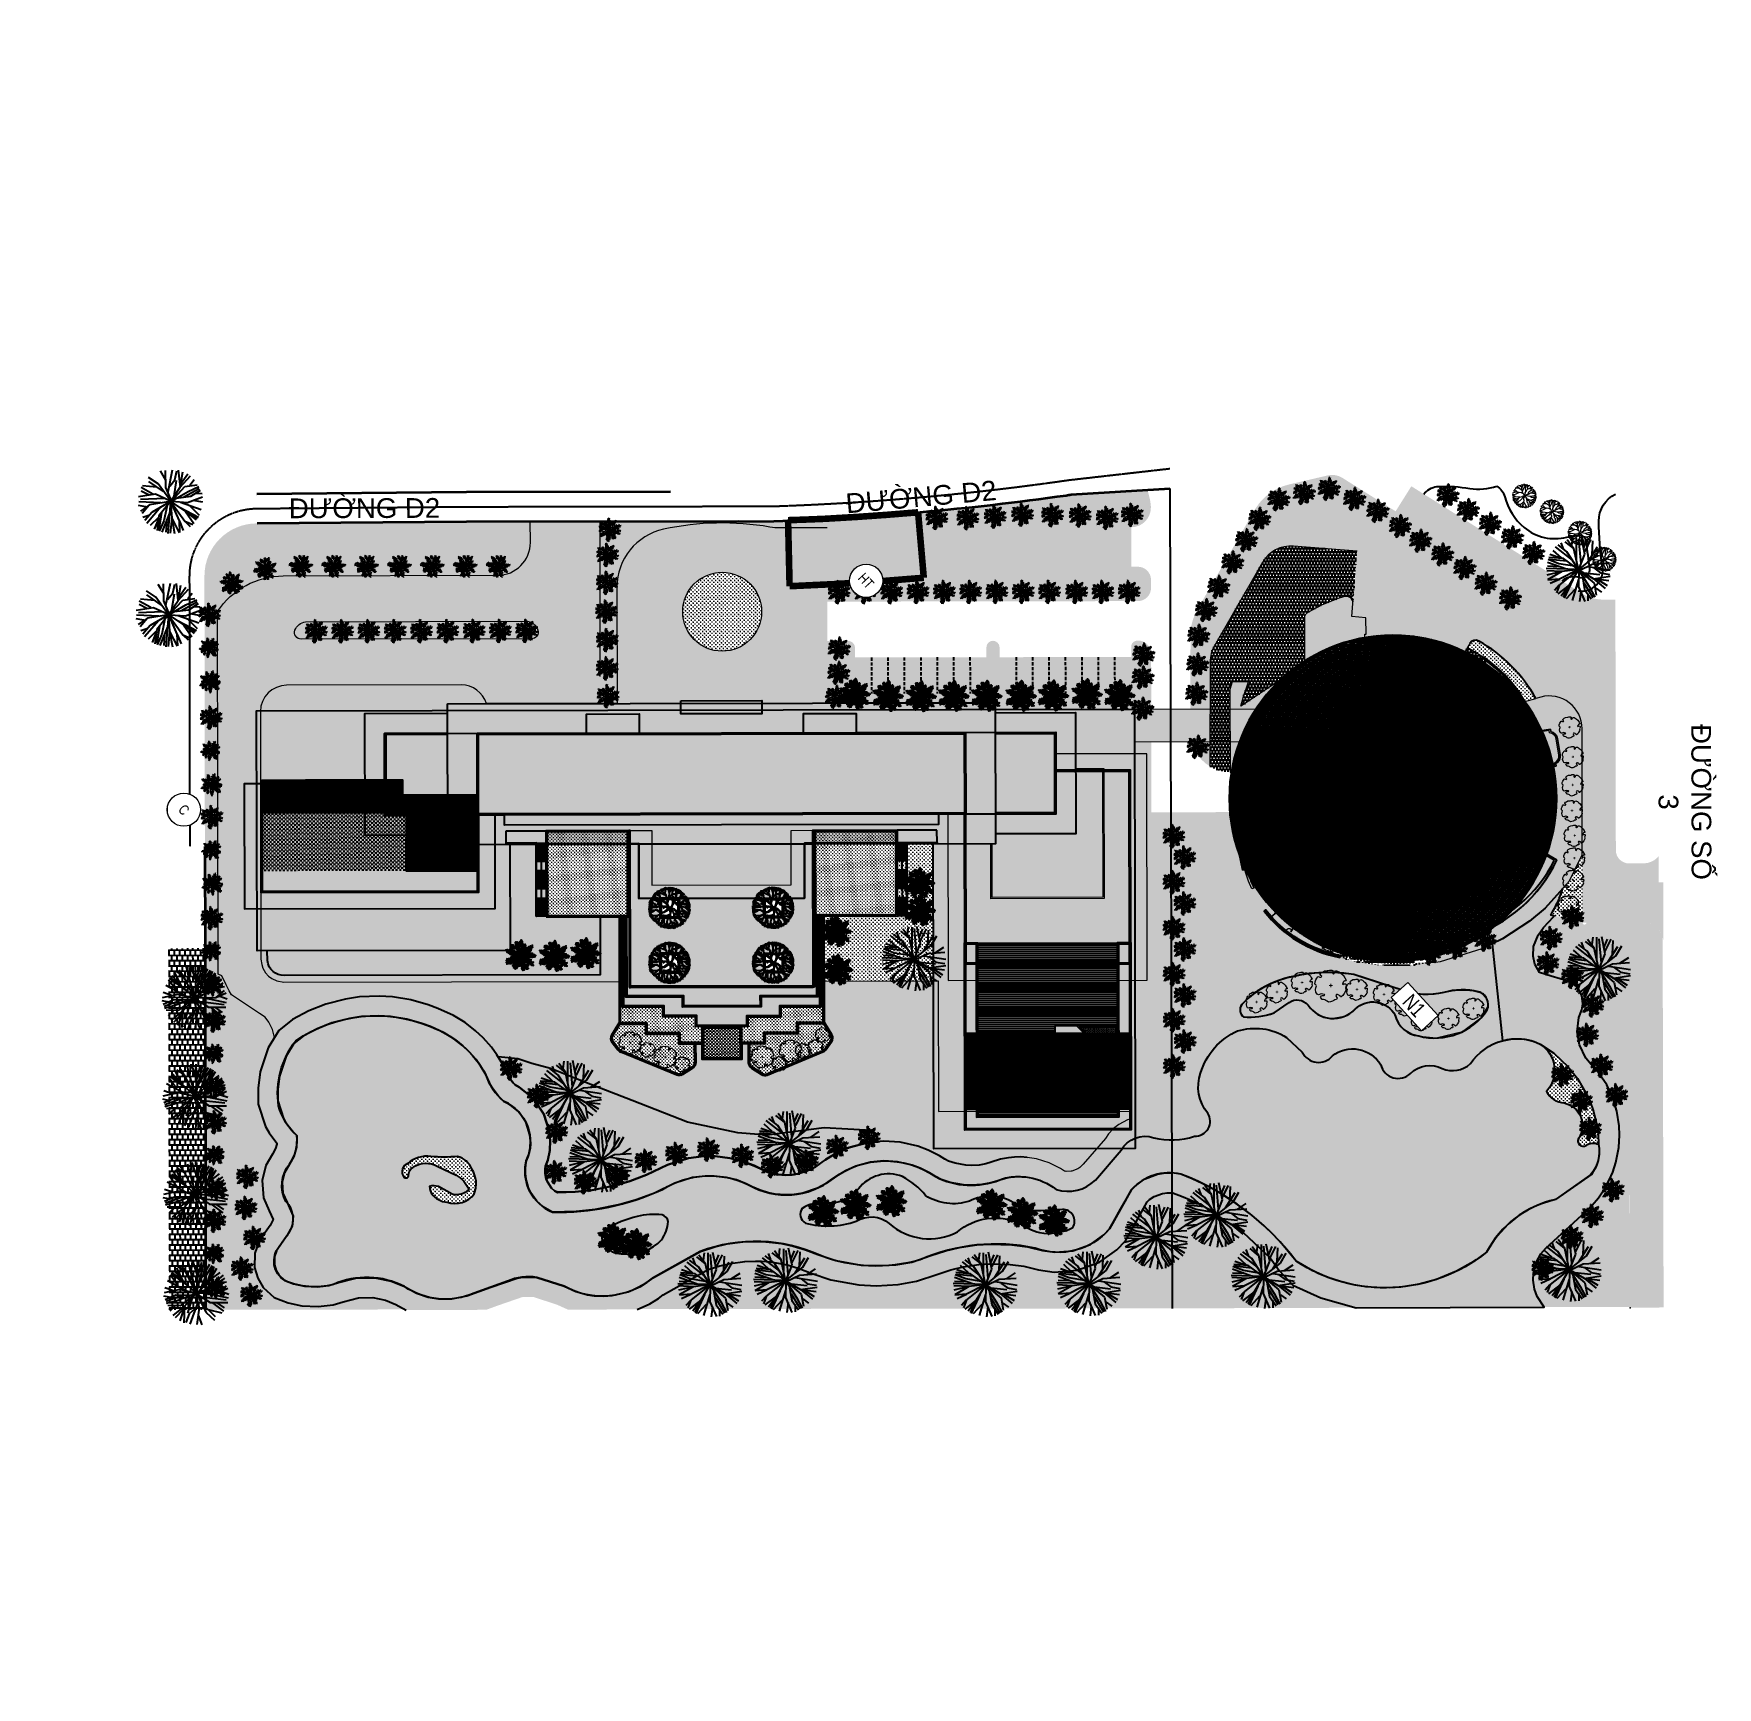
# Model space of a CAD drawing. Header units: millimetres. Extents: x -1030105 to 906887, y -616134 to 1220667.
# Drawn here: x 650804 to 906887, y -443754 to -192197 of the extents above; entities that cross this region are included whole.
import ezdxf
from ezdxf.enums import TextEntityAlignment as Align

# ---------------------------------------------------------------- set-up
doc = ezdxf.new("R2010")
doc.units = ezdxf.units.MM
doc.header["$MEASUREMENT"] = 0
for name, pattern in [('ACAD_ISO10W100', [18.5, 12, -3, 0.5, -3]), ('ACAD_ISO12W100', [21, 12, -3, 0, -3, 0, -3]), ('CENTER', [2, 1.25, -0.25, 0.25, -0.25]), ('DASHED', [0.75, 0.5, -0.25]), ('DASHEDX2', [38.099999999999994, 25.4, -12.7]), ('XR-BC-Roof$0$HID', [2.3, 1.5, -0.8]), ('XR-BC-Roof$0$HIDDEN', [9.524999999999999, 6.35, -3.175]), ('XR-BC-Roof$0$LBC - BEACH CLUB - 240809 DG Rev$0$DASHED1', [2.5, 1.25, -1.25])]:
    doc.linetypes.add(name, pattern=pattern)
for name, color, linetype in [('211028 Xref-BEACH CLB$0$DA-LANS-TREE', 82, 'Continuous'), ('A-DG-Giao thong', 1, 'Continuous'), ('A-DG_ky hieu', 8, 'DASHED'), ('A-WALL-PATT', 7, 'Continuous'), ('DA-ANNO-DIMS', 9, 'Continuous'), ('DA-FLOR-OTLN', 9, 'Continuous'), ('DA-LANS-TREE', 7, 'Continuous'), ('DA-ROOF-OTLN', 6, 'DASHEDX2'), ('DA-WALL-LOW', 1, 'Continuous'), ('DA-WALL-PATT', 8, 'Continuous'), ('KTCQ CẢNH QUAN', 192, 'Continuous'), ('N- cay dua', 192, 'Continuous'), ('N-cay lon', 192, 'Continuous'), ('ranh dat', 7, 'Continuous'), ('T-timduong', 1, 'DASHED'), ('TEN DUONG', 7, 'CENTER'), ('TMB-KHU B-XREF$0$Xref-LBC-Plot$0$DA-SITE-ROAD', 4, 'Continuous'), ('XR-BC-Frame outside$0$DA-DOOR-WIND', 21, 'Continuous'), ('XR-BC-Frame outside$0$DA-WALL-FULL', 2, 'Continuous'), ('XR-BC-Frame outside$0$LBC - BEACH CLUB - 240809 DG Rev$0$DA-DOOR-WIND', 21, 'Continuous'), ('XR-BC-Frame outside$0$LBC - BEACH CLUB - 240809 DG Rev$0$DA-WALL-FULL', 2, 'Continuous'), ('XR-BC-Level 01$0$LBC - BEACH CLUB - 240809 DG Rev$0$DA-WALL-FULL', 2, 'Continuous'), ('XR-BC-Partition outdoor$0$DA-STRC-OTLN', 3, 'Continuous'), ('XR-BC-Roof$0$DA-DOOR-WIND', 21, 'Continuous'), ('XR-BC-Roof$0$DA-WALL-PATT', 8, 'Continuous'), ('XR-BC-Roof$0$LBC - BEACH CLUB - 240809 DG Rev$0$DA-ELEV-PEN1', 8, 'Continuous')]:
    doc.layers.add(name, color=color, linetype=linetype)
doc.layers.add('_ QH Giao thông', color=7, linetype='Continuous', true_color=0x6c6565)
for name, color, linetype, lineweight in [('A-Wall', 6, 'Continuous', 9), ('DA-CLNG-HATCH', 8, 'Continuous', 9), ('GFA', 6, 'Continuous', 0), ('HATCH', 8, 'Continuous', 5), ('Level 4', 7, 'Continuous', 5), ('QH_CT_RanhCTngam', 251, 'ACAD_ISO12W100', 15), ('QH_HTKT_GT_Longduong', 7, 'Continuous', 35), ('QH_Ki hieu', 6, 'Continuous', 15), ('QH_KTCQ_Caycanhquan', 97, 'Continuous', 18), ('QH_LO_Đanhso', 6, 'Continuous', 20), ('XR-BC-Roof$0$DA-WALL-LOW', 1, 'Continuous', 20), ('XR-BC-Stair-ST01&02-Semi$0$DA-WALL-LOW', 1, 'Continuous', 20)]:
    doc.layers.add(name, color=color, linetype=linetype, lineweight=lineweight)
doc.layers.add('GRASS', color=95, linetype='Continuous', lineweight=0, transparency=0.6)
doc.layers.add('TMB-KHU B-XREF$0$GRASS', color=95, linetype='Continuous', lineweight=0, transparency=0.6)
doc.styles.add('arial', font='arial.ttf', dxfattribs={"height": 1.25})
doc.styles.add('ATT', font='romans.shx')
doc.styles.add('Dim-Text', font='ARIALN.TTF')
doc.styles.add('VHEL-B', font='VHELVEB.TTF', dxfattribs={"height": 4.5})
doc.dimstyles.new('DIM-100', dxfattribs={"dimscale": 10, "dimtxt": 25, "dimasz": 25, "dimexe": 20, "dimexo": 0, "dimgap": 10, "dimtad": 1, "dimdec": 0, "dimzin": 0, "dimdsep": 46, "dimtxsty": 'Dim-Text', "dimblk": 'ARCHTICK', "dimcen": 10, "dimdle": 20, "dimclrt": 11, "dimadec": 0, "dimazin": 0, "dimtfac": 1, "dimtdec": 0, "dimtix": 1, "dimtofl": 0, "dimtmove": 2, "dimatfit": 1, "dimldrblk": 'User-R-Angle-1', "dimfxl": 75, "dimfxlon": 1, "dimtolj": 1, "dimtzin": 0, "dimarcsym": 0})
pattern_1 = [(0.09853093059108589, (-1184316855.143314, -434748462.9681519), (-0.8254503870017416, 479.9992902407863), []), (90.09853093059105, (-1184316855.143314, -434748462.9681519), (-240.8250955073949, 479.5865650472855), [480, -480])]
pattern_2 = [(0.09853093059108589, (-1184316855.143314, -434748462.9681519), (287.0051644957563, 287.9939852718522), [143.75, -431.2499999999999]), (90.09853093059105, (-1184316783.144818, -434748534.719443), (-287.9939852718521, 287.0051644957563), [143.75, -431.2499999999999])]
pattern_3 = [(2.692554728335565e-39, (0, 3000), (250, 250), [125, -375]), (90, (62.5, 2937.5), (-250, 250), [125, -375])]
pattern_4 = [(0, (-967.158195566386, -51229.33853134885), (125, 125), [62.5, -187.5]), (90, (-935.908195566386, -51260.58853134885), (-125, 125), [62.5, -187.5])]
pattern_5 = [(317.6738886339442, (480029.0242945264, 1167432.775512409), (0.1913475254021809, 0.2100957576402196), [])]
pattern_6 = [(0.0985309306473245, (-1184316855.141696, -434748462.9688514), (-0.8254503874729205, 479.9992902407859), []), (90.0985309306473, (-1184316855.141696, -434748462.9688514), (-240.825095507866, 479.5865650470496), [480.0000000000003, -480.0000000000003])]

# ---------------------------------------------------------------- blocks, each defined once
blk = doc.blocks.new('11')
at = {"layer": 'N-cay lon', "color": 66, "linetype": 'Continuous', "true_color": 0x50710f, "extrusion": (0, 0, -1)}
for p, q in [((-10.38790316320956, 6.617809810675681), (-12.45171649148688, 9.372956201201305)), ((-4.752530951518565, 6.651458175620064), (-11.38448619889095, 10.44561699568294)), ((-7.105644583934918, 7.864811137085781), (-9.443493473925628, 12.02107074880041)), ((-2.688717623474076, 3.89631178509444), (-6.258906268514693, 13.67028798907995)), ((-4.133730978239328, 8.749743212712929), (-3.539968090830371, 14.77650450798683)), ((-0.6116700826678425, 5.458361273631454), (-2.685357840266079, 15.084900630638)), ((-0.8302361299283803, 8.8168726391159), (-2.005083761410788, 15.01787931006402)), ((-0.8493883115006611, 8.622475802898407), (-0.8975696181878448, 15.10504957591183)), ((-0.8493883115006611, 8.622475802898407), (1.045323515078053, 15.30620115064085)), ((0.09554149047471583, 0.08856151672080159), (12.63639445579611, 8.864215150941163)), ((2.994213696569204, 11.38457165937871), (1.861652409657836, 15.22577556571923)), ((3.013365878141485, 11.57896849489771), (3.338975594146177, 14.88394439616241)), ((4.552163167623803, 9.071830967906862), (8.763663751073182, 12.77912548230961)), ((4.571315349196084, 9.266227803425863), (6.916513547184877, 13.55003716493957)), ((5.859106640797108, 5.60598843335174), (8.899744088295847, 12.76571870362386)), ((5.859106640797108, 5.60598843335174), (10.534284307505, 11.23064443469048)), ((5.859106640797108, 5.60598843335174), (11.74155391193926, 9.541330049745739)), ((-11.78074568673037, 2.240147592499852), (-15.08423802035395, 2.173043688293546)), ((-8.906597997411154, 3.527382204541937), (-14.02092068805359, 5.994216812541708)), ((-9.718919388949871, 0.8592088383156806), (-13.99976349773351, 4.814326933119446)), ((-5.739237043424509, 3.607897916343063), (-13.40010816266295, 6.718291698954999)), ((-7.977358507690951, 5.987649870570749), (-13.16829243919346, 7.676871613832191)), ((4.676960743963718, 3.366921102628112), (13.88387888949364, 6.189494345104322)), ((6.838514467235655, 0.209474690258503), (13.98363183648326, 4.412984173279256)), ((8.5225677608978, 4.75473024463281), (12.79361400497146, 7.670997572597116)), ((8.898335756384768, 0.2028226505499333), (14.76157980330754, 3.943772460101172)), ((9.223947986843996, 3.507824073778465), (14.44920178526081, 4.955966917099431)), ((9.888949779910035, 0.4978195379953831), (15.05875204247423, -0.01151484018191695)), ((10.06333448016085, 0.8732064310461283), (15.17167018074542, 2.529254974797368)), ((-8.084376655053347, -0.6758399098180234), (-15.46921726164874, -0.3409481490962207)), ((-9.812703323666938, -1.487085062544793), (-15.35038618312683, -1.923028420656919)), ((-8.084376655053347, -0.6758399098180234), (-14.62791778787505, -4.349740362726152)), ((-8.22043147077784, -0.6624356457032263), (-13.86706846521702, -6.387666177004576)), ((-9.186005893861875, -4.885883269598708), (-13.08914853422903, -6.85690089687705)), ((-2.755461977911182, -3.752770610153675), (-12.17316877830308, -8.713826596038416)), ((-3.646397104370408, -5.824244604678825), (-9.798923477297649, -11.10706692188978)), ((-5.338421904249117, -4.872383849695325), (-9.186005893861875, -4.885883269598708)), ((-1.412214121897705, -5.455481715966016), (-0.7393173871096224, -13.96259501669556)), ((0.7606273911660537, -2.921373998047784), (8.429372959653847, -11.52882298873737)), ((1.952650231309235, -7.553674111375585), (8.140088119544089, -13.07072101789527)), ((3.500699751777574, -2.995019322261214), (9.808945691445842, -11.46845622221008)), ((4.995272194966674, -1.768176998477429), (15.27533105923794, -1.99581856909208)), ((7.683795922785066, -6.547913960414007), (12.75780169828795, -8.029332089005038)), ((7.819850738393143, -6.561318224528804), (13.02795736421831, -6.681858931202441)), ((9.505881004733965, -3.390372392255813), (14.85004244628362, -3.524317363742739)), ((9.53100219834596, -7.31877962895669), (11.28436595294625, -10.43601073417813)), ((11.68270701391157, -3.604835589416325), (14.26954683591612, -5.233808728866279)), ((-6.344280177727342, -8.110340944724157), (-8.04753669560887, -12.84998830524273)), ((-2.668976308079436, -9.84655071143061), (-2.097758449963294, -15.20284914784133)), ((-0.9789540028432384, -9.424099230673164), (2.74044710630551, -14.89427627623081)), ((2.67311361792963, -8.606099339202046), (3.847986771026626, -14.80710852472112)), ((4.209974919911474, -9.73903425829485), (5.187326695071533, -13.76125625800341))]:
    blk.add_line(p, q, dxfattribs=at)
at = {"layer": 'N-cay lon', "color": 63, "linetype": 'Continuous', "true_color": 0xb1e746, "extrusion": (0, 0, -1)}
for p, q in [((-0.002122340258210897, 0.4908539948519319), (-0.8493883115006611, 8.622475802898407)), ((0.09554149047471583, 0.08856151672080159), (4.552163167623803, 9.071830967906862)), ((-0.2934096745448187, 0.3232682016678154), (-9.718919388949871, 0.8592088383156806)), ((-0.5654682631138712, 0.350071701221168), (-8.906597997411154, 3.527382204541937)), ((-0.3125719137024134, 0.12876927992329), (-8.084376655053347, -0.6758399098180234)), ((-0.4103378304280341, 0.5310718161053956), (-4.752530951518565, 6.651458175620064)), ((-0.4294900120003149, 0.336674980353564), (-3.646397104370408, -5.824244604678825)), ((-0.04043676098808646, 0.101958237355575), (-2.668976308079436, -9.84655071143061)), ((0.09554149047471583, 0.08856151672080159), (5.859106640797108, 5.60598843335174)), ((0.09554149047471583, 0.08856151672080159), (8.898335756384768, 0.2028226505499333)), ((0.09554149047471583, 0.08856151672080159), (9.505881004733965, -3.390372392255813)), ((0.09554149047471583, 0.08856151672080159), (7.683795922785066, -6.547913960414007)), ((2.563562806113623, 0.0417962558567524), (9.223947986843996, 3.507824073778465)), ((-2.954891307512298, -0.1997578092850745), (-9.517510571866296, -4.06808816245757)), ((-0.05958894244395196, -0.09243859816342592), (1.952650231309235, -7.553674111375585))]:
    blk.add_line(p, q, dxfattribs=at)
at = {"layer": 'N-cay lon', "color": 66, "linetype": 'Continuous', "true_color": 0x5d8311, "extrusion": (0, 0, -1)}
for p, q in [((0.1338559113210067, 0.4774572739843279), (2.994213696569204, 11.38457165937871)), ((-2.820815979037434, 1.16112212673761), (-7.977358507690951, 5.987649870570749))]:
    blk.add_line(p, q, dxfattribs=at)
at = {"layer": 'N-cay lon', "color": 63, "linetype": 'Continuous', "true_color": 0xb1e746, "extrusion": (0, 0, -1)}
blk.add_circle((0, 2.328306436538696e-10), 0.3205625640602738, dxfattribs=at)
blk = doc.blocks.new('12PPLT15')
at = {"color": 72, "linetype": 'ByBlock', "true_color": 0x59b300}
for p, q in [((-0.1974595833333978, 0.0320105000000126), (-0.4235896666666577, 0.0866390833333526)), ((-0.3105245833334038, 0.1806510833333164), (-0.3943705833333979, 0.2454431666666892)), ((0.0129801666665799, -0.0011703333333344), (-0.2114339166666923, 0.2606884166666532)), ((0.0129801666665799, -0.0011703333333344), (-0.0882057500000428, 0.4906367500000215)), ((0.0129801666665799, -0.0011703333333344), (0.4707673333332423, 0.2060597500000085)), ((0.1048939999999447, 0.2327388333333147), (0.2179589999999507, 0.4156811666666727)), ((0.3437279999999419, -0.0200772499999857), (0.4669560833333435, 0.0091426666666621)), ((-0.3041726666666591, -0.0061024999999972), (-0.414696916666685, -0.1001145000000179)), ((0.0129801666665799, -0.0011703333333344), (-0.3727739166666879, -0.3364149999999881)), ((0.0058033333333469, -0.158554416666675), (-0.0234157500000265, -0.4583765833333473)), ((0.0129801666665799, -0.0011703333333344), (0.2446372499999825, -0.3326037499999757)), ((0.2052550833333271, -0.0327815833333602), (0.4288443333332453, -0.131875333333312))]:
    blk.add_line(p, q, dxfattribs=at)
for points in [[(-0.1364807500000325, 0.0154948333333209), (-0.1847556666666605, 0.0777460833333521), (-0.1847556666666605, 0.0320105000000126), (-0.2330306666666502, 0.0993434166666703), (-0.220326666666665, 0.0548782500000016), (-0.2952799166666864, 0.1323746666666352), (-0.2787647500000503, 0.0739347499999781), (-0.3587995833333935, 0.1412676666666357), (-0.3372029166666834, 0.0866390833333526), (-0.4083449166666924, 0.1349154999999769), (-0.3816666666666606, 0.0904504166666698), (-0.4566198333333205, 0.1222111666666592), (-0.4464567500000385, 0.0968025833333286), (-0.4756757500000504, 0.0866390833333526), (-0.4235896666666577, 0.0777460833333521), (-0.4655125833334069, 0.0548782500000016), (-0.368962750000037, 0.0548782500000016), (-0.4108856666666725, 0.0383626666666714), (-0.3143358333334163, 0.0485260833333428), (-0.3664219166666953, 0.0154948333333209), (-0.2597089166666819, 0.0358217499999682), (-0.3143358333334163, 0.0129539999999793), (-0.2241378333334296, 0.0154948333333209), (-0.2597089166666819, -0.0124546666666561), (-0.1656997500000443, 0.0091426666666621), (-0.1974595833333978, -0.0162660000000301), (-0.1491846666666561, -0.0035616666666556)], [(-0.2889279166666938, 0.1577833333333274), (-0.3562587500000518, 0.1641354999999862), (-0.323228583333389, 0.1768398333333039), (-0.4108856666666725, 0.1768398333333039), (-0.3562587500000518, 0.197166750000008), (-0.4274008333334223, 0.2060597500000085), (-0.3816666666666606, 0.2187640833333262), (-0.4528086666666696, 0.2683109999999829), (-0.3791258333333189, 0.251795333333348), (-0.3943705833333979, 0.2835561666666422), (-0.3460956666667698, 0.2327388333333147), (-0.3308509166666909, 0.2708518333333245), (-0.3168765833333964, 0.2124119166666674), (-0.3105245833334038, 0.251795333333348), (-0.2851167500000429, 0.170487666666645)], [(-0.0234157500000265, 0.0574191666666479), (-0.0234157500000265, 0.1260224999999764), (-0.0500940000000583, 0.0866390833333526), (-0.06533866666666201, 0.1260224999999764), (-0.0755018333334192, 0.1031547499999874), (-0.0983689166666864, 0.1742989166666575), (-0.107261666666659, 0.155242416666681), (-0.1364807500000325, 0.2390909999999735), (-0.1428326666666635, 0.2098710833333257), (-0.1656997500000443, 0.293719666666675), (-0.1695109166666953, 0.2479840833333355), (-0.213974750000034, 0.3229395833333228), (-0.2012707500000488, 0.2708518333333245), (-0.262249666666662, 0.3191282500000057), (-0.220326666666665, 0.2581475000000069), (-0.2724128333334193, 0.2683109999999829), (-0.2076227500000414, 0.2327388333333147), (-0.2889279166666938, 0.2124119166666674), (-0.1784037500000295, 0.1997075833333497), (-0.2597089166666819, 0.1615945833333399), (-0.1529958333334207, 0.1577833333333274), (-0.2076227500000414, 0.1196703333333176), (-0.1174248333334162, 0.1196703333333176), (-0.1593478333334133, 0.0904504166666698), (-0.06533866666666201, 0.0612304166666604), (-0.1263175833333889, 0.0383626666666714), (-0.0208749166666849, 0.0193061666666381), (-0.0780426666667609, 0.0027905000000033), (-0.0208749166666849, -0.0124546666666561), (-0.1364807500000325, -0.0200772499999857), (-0.0818538333334118, -0.0353225000000066), (-0.1911076666666531, -0.0543789166666784), (-0.1263175833333889, -0.0708945833333132), (-0.2470049166666968, -0.1001145000000179), (-0.1695109166666953, -0.1166301666666527), (-0.3041726666666591, -0.131875333333312), (-0.2330306666666502, -0.1522022500000162), (-0.3435548333334282, -0.1814222500000255), (-0.2330306666666502, -0.190315250000026), (-0.3587995833333935, -0.223346499999991), (-0.2787647500000503, -0.2360508333333087), (-0.3854778333334252, -0.2779751666666925), (-0.3308509166666909, -0.2779751666666925), (-0.4007225833333905, -0.3389559166666913), (-0.3206877500000473, -0.309735916666682), (-0.3168765833333964, -0.3453080833333502), (-0.2914687500000355, -0.2779751666666925), (-0.2813055833333919, -0.3135472499999992), (-0.262249666666662, -0.2487551666666832), (-0.2470049166666968, -0.2906794166666486), (-0.213974750000034, -0.2131830833333197), (-0.1974595833333978, -0.2843273333333513), (-0.1695109166666953, -0.1839630833333103), (-0.1618885833333934, -0.2385917500000119), (-0.1136136666666516, -0.1394979166666417), (-0.1136136666666516, -0.2030195833333437), (-0.0691499166666745, -0.0937623333333591), (-0.06533866666666201, -0.1712587499999927), (-0.0297676666666575, -0.0683537500000284), (-0.0145230000000538, -0.131875333333312), (-0.0005486666667593, -0.0353225000000066), (0.0058033333333469, -0.0975736666666762), (0.0210480833333122, -0.0518380833333367), (0.0273999999999433, -0.158554416666675), (0.0502670833333241, -0.1191709999999944), (0.0375631666665868, -0.2169943333333322), (0.0832973333332348, -0.1420388333333449), (0.0731341666665912, -0.223346499999991), (0.0921900833333211, -0.1814222500000255), (0.0985420833333137, -0.2906794166666486), (0.1252203333333455, -0.2030195833333437), (0.1188683333332392, -0.2944907500000227), (0.1404649999999492, -0.2487551666666832), (0.1404649999999492, -0.3580124166666678), (0.16333208333333, -0.2805159999999773), (0.1696840833333226, -0.3973958333333485), (0.1823879999999462, -0.3198994166666581), (0.2446372499999825, -0.3999366666666901), (0.2154182499999706, -0.3326037499999757), (0.3056161666665957, -0.3681758333333391), (0.2509892499999751, -0.3135472499999992), (0.3183200833333331, -0.309735916666682), (0.2471780833333241, -0.2843273333333513), (0.2827490833333286, -0.2716229999999768), (0.2243109999999433, -0.2487551666666832), (0.2738563333332422, -0.2360508333333087), (0.1925511666665898, -0.2093717500000025), (0.2865602499999795, -0.1941265833333432), (0.1696840833333226, -0.1776109166666515), (0.2802083333332348, -0.1522022500000162), (0.1607913333332362, -0.1420388333333449), (0.2408260833333315, -0.1229823333333115), (0.1252203333333455, -0.1166301666666527), (0.1823879999999462, -0.1001145000000179), (0.0794861666665838, -0.0810580833333461), (0.1379242499999691, -0.0683537500000284), (0.0502670833333241, -0.0327815833333602), (0.0896492499999795, -0.0289703333333478)], [(0.008344083333327, 0.0485260833333428), (0.0413743333332377, 0.1615945833333399), (0.0019921666665823, 0.1222111666666592), (0.0566190833333167, 0.2479840833333355), (-0.0005486666667593, 0.1997075833333497), (0.0731341666665912, 0.3127760833333468), (-0.0069005833333904, 0.2581475000000069), (0.0350223333332451, 0.3521594999999706), (-0.0069005833333904, 0.306423916666688), (0.0210480833333122, 0.3940838333333545), (-0.0335788333334222, 0.3419960833333562), (-0.0145230000000538, 0.4296559166666612), (-0.0462828333334073, 0.402976833333355), (-0.0526347500000384, 0.4969889166666804), (-0.0627979166666819, 0.4614167500000122), (-0.1110728333334237, 0.5160453333333522), (-0.0755018333334192, 0.43600808333332), (-0.1339399166666908, 0.4487124166666377), (-0.0716906666666546, 0.402976833333355), (-0.1339399166666908, 0.3877316666666388), (-0.0691499166666745, 0.3674047499999915), (-0.1263175833333889, 0.3585116666666863), (-0.0526347500000384, 0.3127760833333468), (-0.1263175833333889, 0.3229395833333228), (-0.0424715833333949, 0.2606884166666532), (-0.1047209166666789, 0.2810153333333574), (-0.0716906666666546, 0.2454431666666892), (-0.100909750000028, 0.2454431666666892), (-0.0526347500000384, 0.1997075833333497), (-0.1199655833333963, 0.2035189166666669), (-0.0335788333334222, 0.1488902500000222), (-0.0920170000000553, 0.1514311666666686), (-0.0399308333334148, 0.1133181666666587)], [(0.0375631666665868, 0.0002496666666616), (0.16333208333333, -0.0518380833333367), (0.0832973333332348, 0.0154948333333209), (0.1696840833333226, 0.0066018333333204), (0.1341130833333182, 0.0358217499999682), (0.276397083333336, 0.0193061666666381), (0.1900103333332481, 0.0510669999999891), (0.2891010833333212, 0.0510669999999891), (0.2382853333332378, 0.0713939166666364), (0.4148699999999508, 0.0802869166666369), (0.2891010833333212, 0.1069659999999999), (0.3792989999999463, 0.1196703333333176), (0.3094273333332467, 0.1349154999999769), (0.4669560833333435, 0.1679467499999987), (0.3958140833333346, 0.170487666666645), (0.4898231666666107, 0.2263866666666559), (0.3894620833333421, 0.1997075833333497), (0.3996252499999855, 0.2746631666666417), (0.3538910833333375, 0.1641354999999862), (0.3411871666666002, 0.2327388333333147), (0.3246720833333256, 0.1615945833333399), (0.276397083333336, 0.251795333333348), (0.2573412499999677, 0.1260224999999764), (0.2382853333332378, 0.197166750000008), (0.2344741666665868, 0.1196703333333176), (0.1925511666665898, 0.2225754166666434), (0.1861991666665972, 0.0993434166666703), (0.167143249999981, 0.1412676666666357), (0.1404649999999492, 0.0739347499999781), (0.1150571666665883, 0.170487666666645), (0.0832973333332348, 0.0612304166666604), (0.0832973333332348, 0.1133181666666587), (0.0502670833333241, 0.0612304166666604), (0.0413743333332377, 0.1095068333333415), (0.0273999999999433, 0.0218469999999798)], [(0.0693229999999403, 0.1908145833333492), (0.0832973333332348, 0.2899083333333578), (0.0960012499999721, 0.251795333333348), (0.0985420833333137, 0.3483482500000151), (0.1252203333333455, 0.2899083333333578), (0.121409083333333, 0.3877316666666388), (0.1544393333332437, 0.3318325833333233), (0.1569801666665853, 0.3966246666666393), (0.1760359999999537, 0.3737569166666503), (0.1900103333332481, 0.4296559166666612), (0.1989030833333345, 0.4067881666666722), (0.2382853333332378, 0.4487124166666377), (0.2243109999999433, 0.3966246666666393), (0.2662339999999403, 0.3940838333333545), (0.209066249999978, 0.3737569166666503), (0.2471780833333241, 0.3610525833333327), (0.1823879999999462, 0.3381847499999822), (0.2446372499999825, 0.3229395833333228), (0.1607913333332362, 0.2962605000000167), (0.2027143333332333, 0.2810153333333574), (0.1341130833333182, 0.251795333333348), (0.1925511666665898, 0.2454431666666892), (0.1023532499999646, 0.2124119166666674), (0.1544393333332437, 0.2060597500000085), (0.0667821666665987, 0.1679467499999987)], [(0.3183200833333331, -0.0099138333333144), (0.364054249999981, 0.0421739166666839), (0.3665949999999611, 0.0002496666666616), (0.4313850833333391, 0.0358217499999682), (0.4148699999999508, 0.0091426666666621), (0.4987159166665834, 0.0294695833333094), (0.4834712499999796, 0.0027905000000033), (0.5063383333332468, -0.0099138333333144), (0.43519624999999, -0.0099138333333144), (0.4860119999999597, -0.0391337500000191), (0.3831101666665972, -0.0289703333333478)], [(-0.3105245833334038, -0.0035616666666556), (-0.3562587500000518, -0.0162660000000301), (-0.3397436666666636, -0.0226181666666889), (-0.3943705833333979, -0.0327815833333602), (-0.3727739166666879, -0.0416746666666654), (-0.4401047500000459, -0.0480268333333243), (-0.3943705833333979, -0.0620015833333127), (-0.4502679166666895, -0.0835989166666877), (-0.4210488333334297, -0.0874102500000049), (-0.4566198333333205, -0.1166301666666527), (-0.414696916666685, -0.1166301666666527), (-0.4235896666666577, -0.1420388333333449), (-0.3854778333334252, -0.1001145000000179), (-0.3791258333333189, -0.131875333333312), (-0.3626107500000444, -0.0747059166666873), (-0.3435548333334282, -0.1166301666666527), (-0.3397436666666636, -0.0543789166666784), (-0.3206877500000473, -0.0937623333333591), (-0.3079838333334237, -0.0353225000000066), (-0.2952799166666864, -0.0543789166666784), (-0.2952799166666864, -0.0200772499999857)], [(-0.0170637500000339, -0.1649065833333339), (-0.0627979166666819, -0.1814222500000255), (-0.0107117500000413, -0.1877744166666844), (-0.0780426666667609, -0.2093717500000025), (-0.0145230000000538, -0.2068309166666609), (-0.1237768333334088, -0.2449439166666707), (-0.0297676666666575, -0.2360508333333087), (-0.1199655833333963, -0.286868166666693), (-0.0272269166666774, -0.2614595000000008), (-0.0920170000000553, -0.3224402499999996), (-0.0500940000000583, -0.3033837500000232), (-0.107261666666659, -0.3846915000000308), (-0.0335788333334222, -0.3326037499999757), (-0.1199655833333963, -0.4482130833333145), (-0.0399308333334148, -0.3846915000000308), (-0.0843945833333919, -0.4901374166666983), (-0.0526347500000384, -0.4520244166666885), (-0.0335788333334222, -0.5295208333333222), (-0.0208749166666849, -0.4774330833333238), (0.0312111666665942, -0.5333320833333346), (0.0058033333333469, -0.4583765833333473), (0.047726333333344, -0.4647287500000062), (0.0121553333333395, -0.4101001666666662), (0.0731341666665912, -0.4291566666666427), (0.008344083333327, -0.3681758333333391), (0.0858380833333286, -0.4037480000000074), (0.0121553333333395, -0.3326037499999757), (0.0794861666665838, -0.3491193333333626), (0.0185072499999706, -0.3033837500000232), (0.0794861666665838, -0.3071950833333403), (0.0185072499999706, -0.2449439166666707), (0.047726333333344, -0.2589186666666592), (0.0185072499999706, -0.2131830833333197)], [(0.1696840833333226, -0.0124546666666561), (0.2738563333332422, -0.0124546666666561), (0.2446372499999825, -0.0264294166666446), (0.3183200833333331, -0.0264294166666446), (0.2954529999999522, -0.0416746666666654), (0.3831101666665972, -0.0581902499999956), (0.3284832499999766, -0.0620015833333127), (0.4250331666665943, -0.0899510833333466), (0.3767581666666047, -0.0937623333333591), (0.4834712499999796, -0.1255231666666532), (0.4415482499999826, -0.131875333333312), (0.4707673333332423, -0.1649065833333339), (0.3996252499999855, -0.1420388333333449), (0.4123291666666092, -0.1712587499999927), (0.3704062499999736, -0.1229823333333115), (0.3602430833333301, -0.1522022500000162), (0.3246720833333256, -0.1001145000000179), (0.3119681666665883, -0.158554416666675), (0.2802083333332348, -0.0899510833333466), (0.2738563333332422, -0.131875333333312), (0.2509892499999751, -0.0747059166666873), (0.2344741666665868, -0.1064666666666767), (0.1989030833333345, -0.0480268333333243), (0.1861991666665972, -0.0810580833333461), (0.1823879999999462, -0.0454859166666779)]]:
    blk.add_lwpolyline(points, dxfattribs=at)
at = {"color": 0, "linetype": 'ByBlock', "style": 'ATT'}
for tag, p, flags in [('ITEM', (-1, -3.75), 3), ('ROOM_NUMBER', (-1, -5.083333333333313), 1)]:
    blk.add_attdef(tag, p, '', height=1, dxfattribs=dict(at, flags=flags))
blk = doc.blocks.new('dyw')
at = {"layer": 'N- cay dua', "color": 71}
for p, q in [((0.543768509873189, 0.0392588465474546), (-6.432165626902133, -3.467481510248035)), ((-4.169830024475232, 1.163367905886844), (-6.160836062510498, 0.1888423506170511)), ((-2.44623862428125, 1.32477651280351), (-5.587561581167392, 2.987021205946803)), ((-3.558942239149474, 3.951956152217463), (-4.555595373502001, 5.227592168143019)), ((0.543768509873189, 0.0392588465474546), (-1.789942264440469, 4.762764416635036)), ((0.543768509873189, 0.0392588465474546), (0.9022307830164209, 7.701675516786054)), ((0.543768509873189, 0.0392588465474546), (8.102843769127503, 1.379035925259814)), ((0.543768509873189, 0.0392588465474546), (2.722085276967846, -5.741536788176745)), ((2.787329401238821, 3.155003094347194), (5.151623231940903, 5.436421250691637)), ((-0.156534657930024, -2.263491602148861), (-1.720786590711214, -6.591628050431609)), ((3.27079651854001, -1.154458611737937), (6.206668310333043, -3.465354143409058)), ((5.368638228159398, -1.489068385912105), (7.303142171585932, -1.521646195324138))]:
    blk.add_line(p, q, dxfattribs=at)
for points in [[(0.2261319068493322, 1.043970027705655), (0.4850814981618896, 2.059541559312493), (-0.05850711569655687, 1.577227461384609), (-0.13552567420993, 2.2177834645845), (-0.3722928469069302, 1.917621839325875), (-0.4422662102151662, 3.057120582554489), (-0.6458408173639327, 2.808583608595654), (-0.7618922173278406, 4.160128780640662), (-0.9662162712775171, 3.751546749612316), (-0.9882356455782428, 5.079115713248029), (-1.217287533334456, 4.41645321296528), (-1.592582814395428, 5.693892065901309), (-1.601128766546026, 4.874857057351619), (-2.321608239901252, 5.819688989548013), (-1.931177283404395, 4.758716382551938), (-2.663873370736837, 5.105776091106236), (-1.839021815801971, 4.334626310272142), (-3.119351140456274, 4.340610009618104), (-1.53115695132874, 3.735357393044978), (-2.878621483454481, 3.478044267510995), (-1.313277021399699, 3.018825964536518), (-2.265809268108569, 2.660813330672681), (-0.9305616643978283, 2.320352997863665), (-1.661463333410211, 2.046037291875109), (-0.3800893517909572, 1.258631887380034), (-1.369109025690705, 1.150278983172029), (0.119884186424315, 0.4701724632177502), (-0.7887402427149937, 0.4414672185666859), (0, 2.328306436538696e-10), (-1.740146612632088, 0.3235237069893628), (-0.9890199882211164, -0.108354136813432), (-2.678292631404474, 0.02193226153030992), (-1.781510564731434, -0.4671140408609062), (-3.678402438526973, -0.4441265261266381), (-2.593557554413565, -0.9811249310150743), (-4.644571151817217, -0.6985140589531511), (-3.668144206283614, -1.267956210533157), (-5.414585647755302, -1.283331737155095), (-3.812005230225623, -1.832163166021928), (-5.798508705571294, -1.846415936714038), (-4.661664289887995, -2.336583761032671), (-6.399641918134876, -2.554413557052612), (-5.590970695018768, -2.760607878444716), (-6.855495488038287, -3.39960123389028), (-5.560403820010833, -3.269140914315358), (-5.638255513389595, -3.810120165348053), (-5.007975592976436, -2.909259488573298), (-4.99179494578857, -3.474213714012876), (-4.465136425918899, -2.586990447016433), (-4.397707243217155, -3.265160068171099), (-3.616227128426544, -2.242616141913459), (-3.640284871216863, -3.358140227617696), (-2.847711841459386, -1.977889811154455), (-2.941075324313715, -2.815358138876036), (-1.852397338836454, -1.530637674499303), (-2.092165711917914, -2.470982600236312), (-1.021543697454035, -1.021422089310363), (-1.257641094387509, -2.183028565719724), (-0.3426403267076239, -0.7939372779801488), (-0.3567334982799366, -1.791823366191238), (0.2145835201954469, -0.4152479656040668), (0.07364279183093458, -1.36076121381484), (0.4719520776998252, -0.7412558258511126), (0.1631722538731992, -2.345010207500309), (0.6503421462839469, -1.848310509463772), (0.09303616068791598, -3.248489098623395), (1.052989716990851, -2.311510891420767), (0.5956357038812712, -3.476789602311328), (1.035977483610623, -2.928091001696885), (0.7176082843216136, -4.569459001300856), (1.443420673487708, -3.372483499115333), (1.004122316720895, -4.70260349009186), (1.496462394599803, -4.107073995284736), (1.084060856024735, -5.724467019317672), (1.71509177214466, -4.663560366956517), (1.367950116284192, -6.417770744068548), (1.848530285758898, -5.318502283655107), (2.467930990853347, -6.738301669014618), (2.289540921919979, -5.63124698610045), (3.49051842559129, -6.498299735132605), (2.888047814718448, -5.483409518608823), (3.899168082512915, -5.681134753162041), (2.9419223559089, -5.036465994548053), (3.516452411189675, -4.982663020025939), (2.737679206766188, -4.423558433772996), (3.519078730954789, -4.422502865782008), (2.416177875944413, -3.720664415275678), (3.865388485253789, -3.8498280569911), (2.197548498865217, -3.164178043603897), (3.929604945587926, -3.205224020173773), (2.200174503494054, -2.604019122663885), (3.456901872181334, -2.62401416990906), (1.769505472504534, -2.093615141697228), (2.678128667757846, -2.064909583190456), (1.22674844507128, -1.394394904840738), (2.139792064088397, -1.4269058406353), (0.9764269446022809, -0.5694421511143446), (1.573807960725389, -0.6616738063748926)], [(-4.254270206787623, 1.224957103841007), (-4.979251009295695, 1.209515936439857), (-4.758746307808906, 1.053143743658438), (-5.605780281824991, 1.108883616048843), (-5.319641130510718, 0.8957159819547087), (-6.340352007537149, 1.055827912176028), (-5.716073859133758, 0.6763244578614831), (-6.625072854803875, 0.5675973021425307), (-6.206913494155742, 0.4008859945461154), (-6.843783137970604, 0.1025940808467567), (-6.223175965598784, -0.05564782349392772), (-6.450727409683168, -0.3982192908879369), (-5.728290473227389, 0.07855223282240331), (-5.754142634454183, -0.4155964378733188), (-5.293869874323718, 0.3683750610798597), (-5.17002197005786, -0.3241801604162902), (-4.878630180028267, 0.5829725144430995), (-4.745191666181199, -0.07196940248832107), (-4.336542323697358, 0.7451943466439843), (-4.22040970355738, 0.4151400001719594), (-4.090934908133931, 0.9229257665574551)], [(-1.605876512941904, 0.850116124143824), (-2.085542642162181, 1.953872510697693), (-2.258175807422958, 1.276824411470443), (-2.718661952065304, 2.455807719379663), (-2.698435762897134, 1.749613855034113), (-3.515491127269343, 3.179752352880314), (-3.491595195257105, 2.252297253813595), (-4.422238999279216, 3.551160973263904), (-4.308732699253596, 2.66094647301361), (-5.179661686066538, 3.644139897543937), (-4.952566946973093, 2.885200175922364), (-5.942254558205605, 3.638289024820551), (-5.887712079216726, 3.223790796007961), (-6.358619500068016, 3.183624917641282), (-5.621129027567804, 2.855373409809545), (-6.328052939730696, 2.675090648932382), (-4.898774544824846, 2.310654421104118), (-5.581721305497922, 2.22440738719888), (-4.114080159110017, 2.010425608372316), (-5.009817569400184, 1.71805020654574), (-3.353362610796466, 1.616162302903831), (-4.248350259265862, 1.483833190752193), (-2.903510812786408, 1.180985847720876), (-3.535586385871284, 0.9015008993446827), (-2.062397705740295, 0.8663714348804206), (-2.628462714026682, 0.6101138768717647), (-1.865869841305539, 0.6159647484309971)], [(-3.325551752815954, 3.531914114952087), (-4.298308955621906, 3.880095030413941), (-3.761392203508876, 3.943488613469526), (-5.059026503702626, 4.274358336580917), (-4.173629464232363, 4.369074144866318), (-5.19321601302363, 4.769254277693108), (-4.468235210399143, 4.784695444162935), (-5.334368578158319, 5.786696755094454), (-4.30594241572544, 5.264083948917687), (-4.411734349792823, 5.791799123166129), (-3.888909850502387, 4.857305069919676), (-3.519372706650756, 5.363969313679263), (-3.533090077922679, 4.446104823378846), (-3.290401724167168, 5.005142221460119), (-3.22117935679853, 3.705597500549629)], [(0.6627218048088253, 0.792440585559234), (1.578473567962646, 2.341577848652378), (0.8468221373623237, 1.907215852988884), (2.130234802141786, 3.562904729740694), (1.101726186345331, 3.064027023501694), (2.619279703707434, 4.45971737196669), (1.228282234631479, 3.95312000089325), (2.203746347688138, 5.186587598407641), (1.410506009706296, 4.667781404685229), (2.155125364661217, 5.859962834743783), (1.149844138533808, 5.295074563939124), (1.762817850569263, 6.520821578102186), (1.191957537550479, 6.245757368626073), (1.452784001128748, 7.661443998105824), (1.168062839657068, 7.173212153837085), (0.659624254098162, 8.164126162184402), (0.8840926735429093, 6.845026285387576), (0.06695640285033733, 7.253675190499052), (0.8158319039503112, 6.341661571757868), (-0.1632210459792987, 6.350944803096354), (0.7191738735418767, 5.805478859692812), (-0.1606771802762523, 5.889614445855841), (0.757455719052814, 4.934443715261295), (-0.294947280199267, 5.36302202870138), (0.7112967773573473, 4.125000550178811), (-0.1334873057203367, 4.660876512993127), (0.2212065900675952, 4.009607144631445), (-0.2113389989826828, 4.119897261960432), (0.3306682663969696, 3.260630735196173), (-0.6516795448260382, 3.57119834725745), (0.4209484100574628, 2.436426484724507), (-0.4345518441405147, 2.69462125771679), (0.1926462847040966, 1.933810274815187)], [(0.9130436190171167, -0.03251093509607017), (2.578257600427605, -1.278319869888946), (1.647615030757152, 0.02054353593848646), (2.892876466154121, -0.4371789942961186), (2.476593348081224, 0.1296449420042336), (4.520559283089824, -0.6519080416765064), (3.361614587716758, 0.1443391540087759), (4.828507520258427, -0.2296879962086678), (4.152980835177004, 0.2630308552179486), (6.800624767434783, -0.2718564139213413), (5.039503436768427, 0.5978145520202816), (6.42270471516531, 0.4454232042189687), (5.445901655475609, 0.9348425248172134), (7.90256279008463, 0.8292148837354034), (6.859000952565111, 1.135361443273723), (8.461663194466382, 1.608018058585003), (6.875262189772911, 1.591895577032119), (7.308639679802582, 2.663141027791426), (6.214415708673187, 1.199569170828909), (6.285302483476698, 2.263092804467306), (5.772280429839157, 1.272244435735047), (5.398111025220715, 2.789752410724759), (4.641276289825328, 0.9997984406072646), (4.627721962751821, 2.124912820057943), (4.278785888571292, 0.9920778574887663), (4.046602184069343, 2.673678609309718), (3.487419640994631, 0.8733861562795937), (3.363571736146696, 1.565941375913098), (2.714485163684003, 0.6698760041035712), (2.702807394438423, 2.195104246260598), (1.820248196600005, 0.6975916351657361), (2.016858199727722, 1.468674226664007), (1.331283885636367, 0.8222673516720533), (1.381863565067761, 1.570495256921276), (0.8441139932256192, 0.3255676541011781)], [(2.102506083087064, 2.66864219494164), (2.683414025115781, 4.082832132000476), (2.727615817915648, 3.470673074247316), (3.129676985903643, 4.890406504506245), (3.304022431257181, 3.924589912872761), (3.616845644311979, 5.387106517096981), (3.894813723978586, 4.434927019989118), (4.176990705309436, 5.38448798796162), (4.372767888009548, 4.974036559462547), (4.79063327354379, 5.748791699996218), (4.835960942669772, 5.37670176406391), (5.577204216620885, 5.848676749970764), (5.173724744934589, 5.130341564072296), (5.784742541844025, 4.934486042009667), (4.861732198856771, 4.849360843421891), (5.377968208631501, 4.51743523683399), (4.332529498729855, 4.423466700129211), (5.196493881405331, 3.962818891974166), (3.854575648903847, 3.884358393959701), (4.417639771127142, 3.500433885958046), (3.291805502376519, 3.326816454529762), (4.132918609771878, 3.012202041689306), (2.672991514788009, 2.863683260045946), (3.420072597102262, 2.573045054683462), (1.978576039313339, 2.339708137325943)], [(-0.5190250593004748, -2.271212185267359), (-1.258392089861445, -2.343074540840462), (-0.5113097741268575, -2.633713060291484), (-1.589566168724559, -2.699283104389906), (-0.639660241547972, -2.901430623838678), (-2.400863711256534, -3.053248937474564), (-0.9756283910246566, -3.276446152711287), (-2.502690693247132, -3.688261761097237), (-1.033923670416698, -3.662174417404458), (-2.223223090055399, -4.32034867675975), (-1.530684171593748, -4.19648741860874), (-2.683871045010164, -5.184344554785639), (-1.396494977059774, -4.69138459302485), (-3.111701920744963, -6.076736144023016), (-1.687137005268596, -5.438490976579487), (-2.743372791679576, -6.831630298867822), (-2.129354109172709, -6.387303756317124), (-2.139776619034819, -7.606452628271654), (-1.755103799398057, -6.883322138572112), (-1.195041796774603, -7.907428397331387), (-1.288241001660936, -6.701918168691918), (-0.6916094332700595, -6.954194880556315), (-1.011985201505013, -6.011232974473387), (-0.1812136986991391, -6.523506666067988), (-0.9101579049602151, -5.376218915684149), (0.1027564672986045, -6.19532079831697), (-0.7194678495870903, -4.864012412028387), (0.2149266022024676, -5.362647775327787), (-0.5151434801518917, -4.455429146299139), (0.3731735395267606, -4.742020864738151), (-0.2945569545263425, -3.590313295600936), (0.08523965545464307, -3.907479049870744), (-0.1746727681020275, -3.120140834013)], [(2.820945954532363, -0.7192824715748429), (4.363063026568852, -1.112490209750831), (3.87776845798362, -1.209075729362667), (4.968534523504786, -1.487198360264301), (4.572476361179724, -1.6265679737553), (5.807772306492552, -2.201926951995119), (4.984714855090715, -2.052153819939122), (6.308496526093222, -2.830341633642092), (5.579470181022771, -2.704543161671609), (7.039316370734014, -3.577513970900327), (6.394731127424166, -3.513306245207787), (6.702597224968486, -4.112575476290658), (5.735759655362926, -3.505519706988707), (5.813529209699482, -3.986029734602198), (5.375145812169649, -3.113126427168027), (5.114401802420616, -3.507322545163333), (4.784435424371623, -2.60197394201532), (4.375785767100751, -3.419138924218714), (4.164577699499205, -2.283686979673803), (3.912298736860976, -2.880337681854144), (3.78957639390137, -1.947714573703706), (3.425210983725265, -2.355548102408648), (3.11921989521943, -1.356165926204994), (2.806477587088011, -1.797192938392982), (2.884329280001111, -1.256213687593117)], [(5.030874111573212, -1.242709419690073), (5.904511242522858, -0.6442546462640166), (5.783876374713145, -1.274471851531416), (6.877268444979563, -0.9924355617258698), (6.532084252336062, -1.325042483629659), (7.850025647436269, -1.340616478119045), (7.523648106725886, -1.678018702892587), (7.814207996125333, -1.952401597518474), (6.761054000933655, -1.683869261061773), (7.403013239032589, -2.308235908159986), (5.918065569596365, -1.769369026413187)]]:
    blk.add_lwpolyline(points, dxfattribs=at)
blk = doc.blocks.new('Xref Khu Spa-Wellness - TBM$0$TREE_T')
at = {"const_width": 100}
for points in [[(-123.743686707654, 123.7436867076467), (123.7436867076394, -123.7436867076467)], [(123.7436867076394, 123.7436867076467), (-123.7436867076394, -123.7436867076467)]]:
    blk.add_lwpolyline(points, dxfattribs=at)
blk = doc.blocks.new('Xref Khu Spa-Wellness - TBM$0$TREE_5')
at = {"layer": 'QH_KTCQ_Caycanhquan', "color": 114, "true_color": 0x139b48}
blk.add_lwpolyline([(-935.8052043020725, 1163.729876997881), (-781.0664177108556, 1298.991161259357), (-577.9716866482049, 1385.944714451209), (-423.232900056988, 1424.590717911255), (-249.1519124628976, 1453.575356581714), (-181.4534723367542, 1414.929171710275), (-142.7687756838277, 1289.329614988528), (-84.74187805317342, 1221.698972928803), (-17.04343790188432, 1192.71433425881), (40.98345973622054, 1221.698972928803), (31.31221188511699, 1347.298710919917), (60.32595539093018, 1424.590717911255), (79.6681563751772, 1472.898267642129), (244.0781907904893, 1472.898267642129), (369.8035285742953, 1434.252264111768), (592.2404606333002, 1376.283168251161), (775.9926960328594, 1212.037426657975), (824.3486405229196, 1163.729876997881), (959.7452261233702, 1105.760781065095), (1114.484012714587, 931.8534933435731), (1143.497461522929, 844.8999401517212), (1075.79931606818, 767.6077518211678), (1017.772123759612, 748.2848406890407), (979.0874271076173, 709.638655890245), (930.7317773010582, 642.0081950975582), (940.40273046121, 564.7160067670047), (1017.772123759612, 555.0544605664909), (1114.484012714587, 564.7160067670047), (1191.85340601299, 622.6851026983932), (1288.56500029657, 632.3466488970444), (1365.934688259847, 564.7160067670047), (1423.96158589609, 487.4238184364513), (1472.317530387081, 323.178076912649), (1481.988778204657, 168.5938815902919), (1501.330979188904, -159.8976014545187), (1433.632833734155, -440.0815348392352), (1356.263440435752, -691.2808295534924), (1288.56500029657, -720.2654682239518), (1240.209350477904, -681.6192833529785), (1182.182158169337, -613.9888225602917), (1124.155260538682, -623.6501874942333), (1037.114619421773, -642.9732798933983), (930.7317773010582, -662.296372293029), (872.7045849869028, -700.9423758247867), (863.0333371693268, -768.5730178840458), (969.4164739474654, -797.5574752166867), (1056.45682040602, -855.5265711485408), (1104.812764876522, -923.1572132077999), (1066.128068224527, -990.7878553378396), (988.7586749317124, -1068.079862329178), (785.6639438699931, -1174.356507992838), (717.9657984022051, -1290.294699784368), (572.8982596490532, -1377.248434313573), (340.7897850750014, -1415.894437845796), (108.6816051844507, -1454.540441305377), (-94.41312587726861, -1444.87889510626), (-133.0978225171566, -1386.909799175337), (-94.41312587726861, -1319.279338454828), (-123.5076104430482, -1166.998870359268), (-158.3361843349412, -1051.01933326479), (-245.4077663654462, -987.2307148086838), (-361.5031108781695, -998.8285959679633), (-401.6181620880961, -1151.07587907603), (-438.5748819764704, -1243.375660780352), (-567.9238436007872, -1307.985380935017), (-703.6970244115219, -1193.679600392003), (-829.4223621934652, -1184.018054192886), (-964.8186531243846, -1145.372050659731), (-1129.228687539697, -1048.756951268762), (-1264.625273158774, -942.4803056772798), (-1312.981217630208, -778.2345641553402), (-1332.323418614455, -652.6348260920495), (-1351.665914275683, -546.3581805010326), (-1429.035307568498, -420.7584424400702), (-1496.733453042805, -333.8048892477527), (-1496.733453042805, -130.9129628543742), (-1458.048756396398, -53.62095586303622), (-1322.652170789428, -43.95940966391936), (-1225.940576513298, -92.26695939479396), (-1158.242431038991, -159.8976014545187), (-1109.886486547999, -208.2051511849277), (-1042.18834109325, -217.8666973854415), (-1022.845845431089, -169.5591477253474), (-1100.215238723904, -43.95940966391936), (-1158.242431038991, 81.64032840030268), (-1274.29652097635, 139.609424259048), (-1341.994666451588, 178.2554277908057), (-1419.364059749991, 226.5629775212146), (-1467.720004214905, 352.1627155123278), (-1419.364059749991, 564.7160067670047), (-1264.625273158774, 786.9308442207985), (-1129.228687539697, 864.2228512139991), (-964.8186531243846, 951.1765857427381), (-935.8052043020725, 999.4841354736127), (-935.8052043020725, 1086.437688665465)], close=True, dxfattribs=at)
blk.add_blockref('Xref Khu Spa-Wellness - TBM$0$TREE_T', (0, 0), dxfattribs=at)
blk = doc.blocks.new('B')
at = {"color": 0, "linetype": 'Continuous', "ltscale": 0.3}
blk.add_wipeout([(476954.4885262068, 1165461.1109908083), (476954.3027694758, 1165461.0993039855), (476954.1181131149, 1165461.0759764623), (476953.9352858785, 1165461.0411003015), (476953.7550093021, 1165460.994813144), (476953.577994855, 1165460.9372976637), (476953.4049411324, 1165460.8687808479), (476953.23653109826, 1165460.7895331013), (476953.07342939, 1165460.6998671782), (476952.9162796956, 1165460.6001369497), (476952.7657022131, 1165460.490736005), (476952.62229120306, 1165460.3720960994), (476952.4866126431, 1165460.244685451), (476952.35920199467, 1165460.109006891), (476952.2405620893, 1165459.965595881), (476952.1311611445, 1165459.8150183985), (476952.0314309158, 1165459.657868704), (476951.94176499295, 1165459.4947669958), (476951.8625172463, 1165459.3263569616), (476951.7940004305, 1165459.153303239), (476951.7364849501, 1165458.976288792), (476951.6901977925, 1165458.7960122155), (476951.6553216319, 1165458.6131849792), (476951.6319941086, 1165458.4285286183), (476951.6203072857, 1165458.2427718872), (476951.6203072857, 1165458.056647883), (476951.6319941086, 1165457.870891152), (476951.6553216319, 1165457.686234791), (476951.6901977925, 1165457.5034075547), (476951.7364849501, 1165457.3231309783), (476951.7940004305, 1165457.1461165312), (476951.8625172463, 1165456.9730628086), (476951.94176499295, 1165456.8046527745), (476952.0314309158, 1165456.6415510662), (476952.1311611445, 1165456.4844013718), (476952.2405620893, 1165456.3338238893), (476952.35920199467, 1165456.1904128792), (476952.4866126431, 1165456.0547343192), (476952.62229120306, 1165455.9273236708), (476952.7657022131, 1165455.8086837656), (476952.9162796956, 1165455.6992828208), (476953.07342939, 1165455.599552592), (476953.23653109826, 1165455.5098866692), (476953.4049411324, 1165455.4306389224), (476953.577994855, 1165455.3621221066), (476953.7550093021, 1165455.3046066263), (476953.9352858785, 1165455.2583194687), (476954.1181131149, 1165455.2234433081), (476954.3027694758, 1165455.2001157848), (476954.4885262068, 1165455.188428962), (476954.67465021106, 1165455.188428962), (476954.86040694214, 1165455.2001157848), (476955.045063303, 1165455.2234433081), (476955.22789053945, 1165455.2583194687), (476955.4081671158, 1165455.3046066263), (476955.5851815629, 1165455.3621221066), (476955.7582352855, 1165455.4306389224), (476955.9266453197, 1165455.5098866692), (476956.0897470279, 1165455.599552592), (476956.2468967223, 1165455.6992828208), (476956.39747420483, 1165455.8086837656), (476956.54088521487, 1165455.9273236708), (476956.6765637748, 1165456.0547343192), (476956.80397442327, 1165456.1904128792), (476956.9226143286, 1165456.3338238893), (476957.0320152734, 1165456.4844013718), (476957.1317455021, 1165456.6415510662), (476957.221411425, 1165456.8046527745), (476957.30065917165, 1165456.9730628086), (476957.36917598743, 1165457.1461165312), (476957.4266914678, 1165457.3231309783), (476957.47297862545, 1165457.5034075547), (476957.50785478606, 1165457.686234791), (476957.5311823093, 1165457.870891152), (476957.54286913224, 1165458.056647883), (476957.54286913224, 1165458.2427718872), (476957.5311823093, 1165458.4285286183), (476957.50785478606, 1165458.6131849792), (476957.47297862545, 1165458.7960122155), (476957.4266914678, 1165458.976288792), (476957.36917598743, 1165459.153303239), (476957.30065917165, 1165459.3263569616), (476957.221411425, 1165459.4947669958), (476957.1317455021, 1165459.657868704), (476957.0320152734, 1165459.8150183985), (476956.9226143286, 1165459.965595881), (476956.80397442327, 1165460.109006891), (476956.6765637748, 1165460.244685451), (476956.54088521487, 1165460.3720960994), (476956.39747420483, 1165460.490736005), (476956.2468967223, 1165460.6001369497), (476956.0897470279, 1165460.6998671782), (476955.9266453197, 1165460.7895331013), (476955.7582352855, 1165460.8687808479), (476955.5851815629, 1165460.9372976637), (476955.4081671158, 1165460.994813144), (476955.22789053945, 1165461.0411003015), (476955.045063303, 1165461.0759764623), (476954.86040694214, 1165461.0993039855), (476954.67465021106, 1165461.1109908083)], dxfattribs=at).dxf.layer = 'QH_Ki hieu'
at = {"layer": 'QH_Ki hieu', "color": 0, "linetype": 'Continuous'}
blk.add_circle((476954.5866004855, 1165458.133775459), 2.962742858047485, dxfattribs=at)
at = {"layer": 'QH_Ki hieu', "color": 0, "linetype": 'Continuous', "ltscale": 0.3, "style": 'VHEL-B', "width": 0.8}
blk.add_attdef('TL', text='', height=1.808314732694998, dxfattribs=at).set_placement((476954.587627951, 1165457.204407203), align=Align.CENTER)
blk = doc.blocks.new('Roof')
at = {"layer": 'DA-LANS-TREE', "true_color": 0xffffff}
h = blk.add_hatch(color=7, dxfattribs=at)
h.dxf.hatch_style = 1
h.paths.add_polyline_path([(-11658517.77053009, -126945.9433739361), (-11671117.80930639, -126945.9433740988), (-11671117.72991223, -145395.7670206965), (-11658517.77053009, -145395.7670205338)])
h.paths.add_polyline_path([(-11575217.78973789, -125445.9241993311), (-11658517.77053009, -125445.9444688686), (-11658517.77053009, -146895.9484958541), (-11575217.78973789, -146895.9282263166)])
h.paths.add_polyline_path([(-11562992.83939872, -126945.9433738754), (-11575217.78973789, -126945.9433738754), (-11575217.78973789, -145395.1748601771), (-11562992.75441755, -145395.1748601771)])
at = {"layer": 'DA-WALL-LOW'}
for points in [[(-11658517.77053009, -125445.9444688685), (-11575217.78973789, -125445.9241993311), (-11575217.78973789, -146895.9282263166), (-11658517.77053009, -146895.9484958541)], [(-11654017.77053009, -129945.9433738754), (-11579717.78973789, -129945.9252943245), (-11579717.78973789, -142395.9293213097), (-11654017.77053009, -142395.9474008607)], [(-11653817.77053009, -130145.943325209), (-11579917.78973789, -130145.9253429909), (-11579917.78973789, -142195.9293699761), (-11653817.77053009, -142195.9473521943)]]:
    blk.add_lwpolyline(points, close=True, dxfattribs=at)
for points in [[(-11658517.77053009, -126945.9433739361), (-11671117.80930639, -126945.9433740987), (-11671117.72991223, -145395.7670206965), (-11658517.77053009, -145395.7670205338)], [(-11575217.78973789, -126945.9433738754), (-11562992.83939872, -126945.9433738754), (-11562992.75441755, -145395.1748601771), (-11575217.78973789, -145395.1748601771)], [(-11658517.77053009, -129945.9433739361), (-11668117.79639662, -129945.94337406), (-11668117.74282195, -142395.7670206577), (-11658517.77053009, -142395.7670205338)], [(-11658517.77053009, -130145.9433739361), (-11667917.79553597, -130145.9433740574), (-11667917.74368259, -142195.7670206551), (-11658517.77053009, -142195.7670205338)], [(-11575217.78973789, -129945.9433738754), (-11565992.8255801, -129945.9433738754), (-11565992.76823624, -142395.1748601771), (-11575217.78973789, -142395.1748601771)], [(-11575217.78973789, -130145.9433738754), (-11566192.82465886, -130145.9433738754), (-11566192.76915748, -142195.1748601771), (-11575217.78973789, -142195.1748601771)]]:
    blk.add_lwpolyline(points, dxfattribs=at)
blk = doc.blocks.new('211028 Xref-BEACH CLB$0$cay6')
at = {"color": 116, "true_color": 0x136734}
for p, q in [((-1267.551555949346, 1789.515598935633), (-1088.943579306934, 1677.908948325253)), ((-972.0765534562063, 1588.121499363017), (-1205.823029520136, 1881.981094040513)), ((-1168.437880559482, 1882.484776593163), (-986.8305725505179, 1650.038022361979)), ((-986.8305725505179, 1650.038022361979), (-1130.847022708715, 1920.893571619731)), ((-924.7853867542538, 1609.177168047366), (-1103.70065747392, 1938.698104725641)), ((-1011.417752347054, 1967.442826836155), (-879.2107009084992, 1655.982531926052)), ((-920.1331422740524, 1978.346555293212), (-753.9053855858369, 1757.754871570538)), ((-833.6173846305496, 2046.875735932473), (-744.3937910707901, 1946.026809000854)), ((-732.9460877220532, 1787.31631157152), (-789.9467226843224, 1901.641898479573)), ((-780.3388867221507, 1418.704088791325), (-714.7458093562234, 1885.423085478847)), ((-714.7458093562234, 1885.423085478847), (-743.7789461542578, 2092.00458799742)), ((-651.9770366450015, 2092.360137814951), (-441.571055986088, 1755.640181849748)), ((-371.5904290157171, 1693.318301388953), (-579.68603883411, 2129.599820152055)), ((-451.894234359811, 2146.26510913795), (-383.6161896218485, 1900.062433606894)), ((-369.8522776032831, 1984.206927182836), (-398.8315785001618, 2178.111957161063)), ((-360.481585138049, 1715.865404312079), (-369.8522776032831, 1984.206927182836)), ((-369.2171275108517, 2177.416939057729), (-352.0092721386895, 1998.706528120234)), ((-360.1170778424957, 1638.762928938876), (-331.4824289544282, 2185.144578377198)), ((-191.0029981978481, 1865.702520166746), (-295.0789958720467, 2176.752889398088)), ((-179.4243201415148, 1871.648961716208), (-141.4046763065523, 2205.34309300399)), ((-49.20491242454909, 1592.392540682519), (-179.4243201415148, 1871.648961716208)), ((-62.14741044342293, 1851.769975073551), (61.67450766758486, 2201.432285147033)), ((-62.14741044342293, 2192.422535087424), (-62.14741044342293, 1851.769975073551)), ((-40.58115891014433, 1589.223991274141), (141.8106291518202, 2204.968348516587)), ((207.2714248723836, 2159.321132766604), (253.2024814284802, 1911.499328283562)), ((379.9960679752352, 1853.184511339535), (255.68915541749, 2194.714946674061)), ((399.7599643666026, 1476.066902813754), (379.9960679752352, 1853.184511339535)), ((386.6949983146325, 2002.492074733776), (475.9700885624144, 2157.121066893232)), ((386.6949983146325, 2147.538294211619), (386.6949983146325, 2002.492074733776)), ((389.9116709612381, 1864.244688278772), (532.1906325607592, 2120.922729574737)), ((618.3077677930006, 2081.509653306093), (463.6010683884436, 1824.03446770492)), ((617.741538113694, 1766.014718203398), (697.6822282460224, 2044.80103562149)), ((637.4211571500671, 1706.745970854784), (787.210438213412, 2035.428550023486)), ((744.6127547061151, 1698.996034893808), (945.6056378020446, 1922.221246251748)), ((744.7422868299766, 1800.121893429805), (845.0516255524179, 1977.418049395001)), ((968.3334464479315, 1687.942300434566), (1013.170651526689, 1890.189862663758)), ((1092.407186010028, 1586.588604940543), (1131.065319453267, 1845.256215690971)), ((-2251.991570577672, 113.1886630019153), (-1699.906664620803, 93.90943326112239)), ((-1672.07434412916, 96.962003391893), (-2243.444782969947, 141.9298321577942)), ((-1751.04303914448, 312.7293531655205), (-2240.545788847279, 248.2850935912492)), ((-1901.338862261596, 370.6399890573324), (-2234.091531051449, 332.7276113247646)), ((-1751.12015181289, 67.52922719140292), (-2217.64393874426, -10.54008051223673)), ((-2214.89615873617, 371.4116801599378), (-2025.261537805478, 381.3500095180967)), ((-1776.9243798336, 351.8845707691228), (-2206.922621314809, 427.7048623994538)), ((-1782.015420400617, 434.6698420079871), (-2173.758960398293, 569.5579601570316)), ((-1786.301753159632, 514.3176992149506), (-2139.548160075752, 675.3013615191736)), ((-1805.881308454236, 772.1745451236636), (-2107.760018284205, 806.5692795614572)), ((-1825.55420599649, 570.7548852004277), (-2094.930170768652, 739.0796697275587)), ((-1834.567944566465, 801.0110679374527), (-2062.03746791512, 895.2320295350089)), ((-1603.948877547088, 861.8788009939162), (-2040.397321102753, 950.6752404152113)), ((-1613.548005340994, 904.695036315815), (-1994.335735052383, 1039.539043598417)), ((-1571.071684684632, 980.5480314406749), (-1939.8164155634, 1140.882803628403)), ((-1569.327399040006, 988.2137317734397), (-1901.370527231236, 1150.161986201654)), ((-1646.040230207721, 94.71018985206683), (-1889.008783910322, -156.8911128048283)), ((-1502.279326269507, 988.5351804882201), (-1872.455845838811, 1189.524631660693)), ((-1573.834098422942, 801.0110679374527), (-1834.567944566465, 801.0110679374527)), ((-1607.282923079595, 381.8507332585839), (-1786.301753159632, 514.3176992149506)), ((-1618.352080995653, 381.2742091883458), (-1776.9243798336, 351.8845707691228)), ((-1469.233048454772, 1019.438925054068), (-1749.845971089458, 1310.022112883653)), ((-1577.612447623114, 791.1871667918565), (-1719.159044010976, 686.4481951620705)), ((-1243.722369058648, 1249.963356909926), (-1649.648979562896, 1474.972151337974)), ((-1185.266340885438, 257.8787817982914), (-1646.040230207721, 94.71018985206683)), ((-1170.490877434211, 257.8768026397074), (-1636.686091105356, 560.6275143100843)), ((-1322.437798457342, 552.1203998688944), (-1618.352080995653, 381.2742091883458)), ((-1210.64351492088, 591.3228867854), (-1573.834098422942, 801.0110679374527)), ((-974.9484751805236, 980.5480314406749), (-1571.071684684632, 980.5480314406749)), ((-1376.849886234209, 1160.084994943897), (-1568.667457866153, 1264.233438752266)), ((-1282.743186591759, 579.8026778224175), (-1567.10581079374, 790.2199509248378)), ((-1513.642628170443, 1544.529630289449), (-1243.722369058648, 1249.963356909926)), ((-1282.797916372181, 1410.149360568414), (-1483.085795174854, 1628.725225366903)), ((-1403.77967395823, 1676.568852683717), (-1246.096271750633, 1429.055490487636)), ((-978.2082112049021, 1570.297491134125), (-1388.664458934673, 1703.662810463381)), ((-1233.942734112359, 229.130233019805), (-1387.503245037801, -181.5860101197677)), ((-1208.421869733226, 1160.084994943897), (-1376.849886234209, 1160.084994943897)), ((-1189.186372127371, 219.28543032158), (-1372.579865371992, -174.0031851179305)), ((-1349.486863759471, 391.1034249660026), (-1132.047682174607, 277.9117515339842)), ((-970.0004834410399, 515.0777453950176), (-1322.437798457342, 552.1203998688944)), ((-1187.355661915257, 1167.855082133887), (-1282.797916372181, 1410.149360568414)), ((-987.4434495096984, 540.925729898663), (-1282.743186591759, 579.8026778224175)), ((-901.7727450580627, 541.4354935782512), (-1217.066787934189, 815.5164235629283)), ((-915.873898254892, 523.2699585869477), (-1210.64351492088, 591.3228867854)), ((-952.4813577545998, 987.6296897686353), (-1187.355661915257, 1167.855082133887)), ((-827.743627745396, 324.1416999929976), (-1185.266340885438, 257.8787817982914)), ((-1179.308498454452, 227.361964092805), (-846.2583285844917, 304.2526543647441)), ((-583.8721519254943, 745.5656697626357), (-974.9484751805236, 980.5480314406749)), ((-761.8248672539588, 1485.574900201258), (-972.0765534562063, 1588.121499363017)), ((-721.6004879264121, 524.8003548555724), (-942.5690583919163, 524.8003548555724)), ((-481.7043114377794, 632.7064657385685), (-931.9153489674036, 942.1279391849557)), ((-760.4224776366243, 1502.438646826345), (-924.7853867542538, 1609.177168047366)), ((-652.2307507301213, 560.3225866036448), (-915.873898254892, 523.2699585869477)), ((-627.564426851168, 562.7059818213319), (-827.743627745396, 324.1416999929976)), ((-684.2514566824963, 553.7771759920213), (-827.743627745396, 324.1416999929976)), ((-780.3388867221507, 1418.704088791325), (-704.9685354149301, 1172.178777862038)), ((-703.1522043850224, 1245.339961806472), (-780.3388867221507, 1418.704088791325)), ((-451.6608641056735, 1466.604457092346), (-761.8248672539588, 1485.574900201258)), ((-615.0601786919809, 1493.547907751792), (-760.4224776366243, 1502.438646826345)), ((-704.9685354149301, 1172.178777862038), (-713.4679559147496, 847.5990040563775)), ((-674.0052002443351, 828.5183832075036), (-703.1522043850224, 1245.339961806472)), ((-516.3170259649363, 638.7924121833892), (-652.2307507301213, 560.3225866036448)), ((-505.6026747468532, 599.9934314040762), (-627.564426851168, 562.7059818213319)), ((-399.2614729314018, 1484.125932779849), (-615.0601786919809, 1493.547907751792)), ((-400.5429018643059, 626.5102627176948), (-583.8721519254943, 745.5656697626357)), ((-218.1134693758881, 38.31704408375798), (-514.4061147185004, -75.41904630877468)), ((-505.6026747468532, 599.9934314040762), (-390.2901572012987, 334.7927973238827)), ((-434.943506670382, 532.4275963062884), (-481.7043114377794, 632.7064657385685)), ((-332.9732120638999, 1042.240530627892), (-467.2592402948576, 1284.498938422267)), ((-28.29722234731336, 1129.845810626455), (-451.6608641056735, 1466.604457092346)), ((-359.1108764946662, 294.5586814470095), (-427.9700225147325, 618.5154931259876)), ((-427.4516910622543, 665.637377614057), (-342.0175907600996, 1035.693121914013)), ((-345.2923238997739, 328.4048204190037), (-400.5429018643059, 626.5102627176948)), ((-399.2614729314018, 1484.125932779849), (-360.481585138049, 1715.865404312079)), ((-390.7926241815618, 655.3618105409541), (-332.9732120638999, 1042.240530627892)), ((-181.4080624891552, 10.55467052928415), (-371.8787607533933, 277.5847411085496)), ((-369.1420698813095, 1512.281056964616), (-359.4457659548328, 1447.40157245835)), ((-324.5519457578598, 1400.791073524181), (-360.1170778424957, 1638.762928938876)), ((-198.5192239507861, 73.52323430702438), (-359.1108764946662, 294.5586814470095)), ((-39.5836971995476, 21.26908772205358), (-349.6302157022075, -253.0369003848616)), ((-187.1899681390122, 110.7955963659898), (-345.2923238997739, 328.4048204190037)), ((-341.1150294372331, -228.8115101897057), (-150.0373395388322, 29.41516732984437)), ((-102.5379958346989, 9.765523412828458), (-341.1150294372331, -228.8115101897057)), ((1.150375763063677, 1141.715748844346), (-324.5519457578598, 1400.791073524181)), ((-39.04091562479747, -0.8427221749881966), (-198.5192239507861, 73.52323430702438)), ((-39.04091562479747, -0.8427221749881966), (-187.1899681390122, 110.7955963659898)), ((-39.5836971995476, 21.26908772205358), (-159.0485119243188, -476.3376775849309)), ((-65.01057865288526, 1198.613370817713), (-38.51778628983951, 1577.477952609996)), ((-11.38026693487923, 1160.054864402187), (-49.20491242454909, 1592.392540682519)), ((-39.5836971995476, 21.26908772205358), (153.6359379995588, 426.3624771168921)), ((-39.5836971995476, 21.26908772205358), (188.9292988177075, 401.5785784440168)), ((-39.5836971995476, 21.26908772205358), (32.25741602481122, -176.1127486503555)), ((153.6359379995588, 426.3624771168921), (-28.29722234731336, 1129.845810626455)), ((19.10915007111463, 55.49700149967084), (-2.512701271567538e-15, -3.744700686435817e-15)), ((135.3432775900713, 702.7905445214927), (1.150375763063677, 1141.715748844346)), ((55.24214261637606, 114.1906640633526), (206.6136620371327, 371.168509900324)), ((55.24214261637606, -3.620761320410566), (55.24214261637606, 114.1906640633526)), ((58.77770486392857, 29.93709996518559), (246.9931637994838, 152.1656481550894)), ((67.91924453256, -7.738420441205442), (206.349480172453, 102.3739609395564)), ((105.8464151262337, -46.98193762861638), (326.186877322265, 134.6527226274166)), ((123.7624745348541, 770.8895583462943), (286.2843210907987, 1302.474565714683)), ((177.5656305506001, 667.9851226812998), (135.3432775900713, 702.7905445214927)), ((188.9292988177075, 401.5785784440168), (141.9859755162587, 654.8620855365995)), ((152.7909618723334, 712.7128955632456), (209.5891682719822, 940.5180588499903)), ((208.210392026205, 399.0195031317678), (177.5656305506001, 667.9851226812998)), ((179.1122806827977, 686.2215404118808), (307.5010970151257, 1346.724741080033)), ((206.349480172453, 102.3739609395564), (346.2515782223458, 151.9158921950341)), ((208.0321570357517, 502.8362127868066), (637.7748646953609, 750.9482807363606)), ((228.3719445100356, 445.5628513072581), (568.9931699020955, 675.3147688515064)), ((237.2923653681937, 400.5125626518363), (651.632207730533, 730.0933549733272)), ((307.5010970151257, 1346.724741080033), (399.7599643666026, 1476.066902813754)), ((314.0538742430126, 1311.783523812303), (503.3847689772919, 1371.479325619395)), ((326.186877322265, 134.6527226274166), (419.6855079067857, 134.6527226274166)), ((342.1357727093682, 1369.074281505922), (530.9903740123277, 1388.923699952274)), ((346.2515782223458, 151.9158921950341), (638.7415191300023, 151.9158921950341)), ((400.9611008446033, 1530.56616863984), (636.5287445809169, 1711.323579173326)), ((407.7106024855889, 1477.035416190306), (637.4211571500671, 1706.745970854784)), ((419.6855079067857, 134.6527226274166), (655.9472733045254, -37.00149767566677)), ((475.241927431353, 106.4466960064114), (675.2046863678228, 145.3155189045135)), ((503.3847689772919, 1371.479325619395), (835.1635770154912, 1522.679639471708)), ((607.416952869315, 151.8035487880256), (906.3363891275129, 266.5479697406092)), ((637.7748646953609, 750.9482807363606), (827.7981547344414, 770.920533318586)), ((638.7415191300023, 151.9158921950341), (827.1475004108486, 113.5842620782677)), ((651.632207730533, 730.0933549733272), (893.8474102066485, 749.156104827068)), ((714.1239295675168, 154.1157389173861), (912.4552226811262, 266.3261856238457)), ((770.6898519201305, 771.7833802011951), (884.4391828683837, 1027.268560517973)), ((827.1475004108486, 113.5842620782677), (1288.876328175315, 149.9231089134614)), ((827.7981547344414, 770.920533318586), (856.7781111959384, 865.7096997942303)), ((835.1635770154912, 1522.679639471708), (1312.711574876329, 1740.31080037391)), ((846.1280066590018, 1530.229672583921), (863.4265023151002, 1653.314864818118)), ((856.7781111959384, 865.7096997942303), (930.290913443606, 1197.304522020811)), ((893.8474102066485, 749.156104827068), (1043.934725350289, 808.2770705190693)), ((906.3363891275129, 266.5479697406092), (1114.511923719693, 619.9598971637456)), ((921.3237850196718, 1215.748181475435), (1016.152567664092, 1483.536402710849)), ((930.290913443606, 1197.304522020811), (1260.173441445979, 1354.650416542559)), ((933.7071403272195, 266.4985423463281), (1284.407545381734, 445.1893238696078)), ((950.6340090636372, 1256.735748462582), (1242.6958654064, 1340.483138125021)), ((989.9917964582918, 115.7484912797955), (1190.053967180866, 107.0135882657244)), ((1016.152567664092, 1483.536402710849), (1092.407186010028, 1586.588604940543)), ((1043.934725350289, 808.2770705190693), (1313.524886752181, 1011.427828511331)), ((1101.435443013223, 629.323801486471), (1217.26488946668, 1151.796670578552)), ((1114.511923719693, 619.9598971637456), (1379.090739228317, 788.5151921639626)), ((1122.621798985198, 686.5697439520497), (1389.587766051, 799.8900737565253)), ((1122.878831018707, 1542.208745686117), (1346.339714029312, 1666.075135784523)), ((1141.640216005102, 132.0352354450914), (1278.156193475839, 59.44840265141424)), ((1191.393856365073, 1386.704324621643), (1413.559514006921, 1608.869982263491)), ((1260.173441445979, 1354.650416542559), (1493.35169358513, 1596.113565149352)), ((1278.156193475839, 59.44840265141424), (1566.772718767186, 39.26636916357701)), ((1288.876328175315, 149.9231089134614), (1519.85065000872, 456.4363866297674)), ((1313.524886752181, 1011.427828511331), (1494.535546684187, 1324.947488225137)), ((1322.977247625621, 161.1591320736158), (1671.809321618355, 200.9035266191025)), ((1338.686404791134, 1446.827458072672), (1510.147818531505, 1569.129695905499)), ((1341.080964036518, 1426.305181269922), (1531.324688761762, 1531.758999867214)), ((1369.073108717923, 182.33428240181), (1539.978487437336, 478.3510816306343)), ((1379.090739228317, 788.5151921639626), (1614.633741222177, 817.4362362375307)), ((1387.152481975607, 790.0552651010912), (1548.667518901572, 1075.532126400984)), ((1401.561995225944, 1319.004520204461), (1581.357771742082, 1475.29860424531)), ((1492.241012217688, 1207.736064625918), (1681.394753780703, 1363.662376309831)), ((1494.535546684187, 1324.947488225137), (1643.777807279104, 1435.380951814634)), ((1519.85065000872, 456.4363866297674), (1855.969609434769, 696.187710377123)), ((1537.982810059288, 1173.36981366737), (1695.390009558645, 1285.647277907342)), ((1539.362834942104, 457.0565778372584), (2129.398495064316, 389.8305059815711)), ((1566.772718767186, 39.26636916357701), (2158.670742942258, -65.10122232651992)), ((1579.674149478953, 1097.083878306587), (1737.081348978309, 1209.361342546559)), ((1604.643957070523, 905.8854075323213), (1760.472260428619, 1150.486847820213)), ((1614.633741222177, 817.4362362375307), (1844.187569697386, 1122.064455598696)), ((1614.633741222177, 817.4362362375307), (1891.855675894325, 1067.047987384404)), ((1671.507587070013, 794.2757837570316), (1903.359009395701, 950.6615427577385)), ((1671.809321618355, 200.9035266191025), (1805.514629169959, 190.3806907032805)), ((1683.236734924557, 46.03889723313577), (2150.633194299543, 1.03373702901871)), ((1692.226514287056, 233.8954627756607), (2119.766386930797, 256.3018780558734)), ((1693.029181124628, 626.1969692579471), (1928.618313032908, 883.2973916689823)), ((1759.093838357938, 404.7332281870912), (2117.551962941493, 315.3595798817615)), ((1792.385004367566, 77.4561394751411), (2172.770738299808, 124.1616347897405)), ((1849.229745229942, 467.8025112334635), (2128.62691468733, 480.0012550979424)), ((1850.611777648598, 548.968792250237), (2130.275124644002, 548.968792250237)), ((1851.327230774304, 559.4845736558854), (2119.74808258993, 659.8430178040087)), ((1855.969609434769, 696.187710377123), (2063.49763312716, 705.2485795714729)), ((1870.155407939583, 715.8693519843735), (2004.686480153254, 806.6117059724377)), ((-1861.779147744965, -65.70975122805976), (-2253.626570823576, -189.2587691500963)), ((-1889.008783910322, -156.8911128048283), (-2234.491322377115, -325.3942055955418)), ((-1914.660375994939, -457.921030341579), (-2206.247766171614, -491.1432170144477)), ((-1805.750952979572, -427.1141175761538), (-2176.719145608027, -368.3585280084912)), ((-2005.792995363557, -597.7249906018354), (-2167.271865603538, -635.0053252791394)), ((-1923.270298320272, -601.445993855619), (-2148.387282712114, -663.8764589122123)), ((-1706.477723215375, -623.7152130423319), (-2084.974286647638, -792.2327403730774)), ((-1659.029242180312, -642.3850306363057), (-2062.393207755825, -884.7505526854197)), ((-1718.619482601174, -580.3453398066014), (-2053.410208466115, -589.112143496192)), ((-1561.385249513172, -856.4544126148083), (-1987.329818529095, -986.6787359636619)), ((-1784.864038497132, -965.630370702172), (-1986.718920547152, -1006.698210605148)), ((-1715.675182089795, -735.1655632636023), (-1983.142598603537, -936.7167182480634)), ((-1957.843544032048, -1046.292038836968), (-1784.864038497132, -965.630370702172)), ((-1938.513544018916, -1084.217287415021), (-1589.294326766749, -874.3852123605635)), ((-1460.286312154937, -540.4929957339843), (-1923.270298320272, -601.445993855619)), ((-1547.393188511837, -939.020183208319), (-1871.702902370024, -1149.629373935538)), ((-1589.482815844609, -272.851554550786), (-1805.750952979572, -427.1141175761538)), ((-1389.914683460492, -1161.857373513452), (-1781.005830507155, -1263.000421225634)), ((-1367.838683868653, -1195.74504167892), (-1736.505971721427, -1352.235020932719)), ((-1356.99206681744, -1251.644937016882), (-1719.06718509399, -1424.345909433589)), ((-1359.154896845204, -189.3243160417965), (-1659.029242180312, -642.3850306363057)), ((-1372.579865371992, -174.0031851179305), (-1589.482815844609, -272.851554550786)), ((-1177.052691054931, -883.3295631538863), (-1561.385249513172, -856.4544126148083)), ((-913.9493769896033, -360.8656395147299), (-1472.533833124337, -292.2800923410389)), ((-1404.280759486111, -1350.755972517197), (-1471.102178779815, -1618.76204697219)), ((-1243.434143593988, -589.3054955604244), (-1463.501449426329, -732.2188749824658)), ((-1254.986855112165, -578.5430010272544), (-1460.286312154937, -540.4929957339843)), ((-1293.087554983743, -1160.358444729462), (-1407.352740595642, -1721.989775196442)), ((-1206.025140950439, -1026.56183525367), (-1388.948776266954, -1760.228464074216)), ((-1228.119818525764, -1019.153246769501), (-1356.99206681744, -1251.644937016882)), ((-1191.307282601588, -1407.262005642896), (-1292.450330313771, -1798.35315268956)), ((-1076.64783190578, -380.4774499718297), (-1254.986855112165, -578.5430010272544)), ((-1063.407118559168, -970.3631222477552), (-1228.119818525764, -1019.153246769501)), ((-1144.869019490429, -1575.824345705984), (-1222.736047592553, -1822.787007310151)), ((-1015.747747042625, -1750.237985076521), (-1214.492656478838, -1874.427587831206)), ((-927.2059742533937, -1019.2642686681), (-1189.994424198296, -1321.567799267295)), ((-1001.009746516685, -743.2986821922025), (-1177.052691054931, -883.3295631538863)), ((-1159.71809214085, -895.074286245318), (-998.4887912300555, -780.0705435637682)), ((-998.4887912300555, -780.0705435637682), (-1093.640331666055, -970.9150089412442)), ((-932.6074859251191, -1767.559737721953), (-1076.648956264339, -1911.601208061173)), ((-724.7151531120402, -343.4878349022129), (-1076.64783190578, -380.4774499718297)), ((-959.6380034366263, -752.8066481545461), (-1063.407118559168, -970.3631222477552)), ((-314.3241260343687, -1529.079966881507), (-1015.747747042625, -1750.237985076521)), ((-712.2440747228383, -626.6297776665812), (-1001.009746516685, -743.2986821922025)), ((-968.4939759708558, -1730.334079545105), (-257.9671762027631, -1471.723473781098)), ((-691.9249564003999, -647.3516744681808), (-959.6380034366263, -752.8066481545461)), ((-703.5299481241266, -350.7670928494736), (-927.2059742533937, -1019.2642686681)), ((-854.1589575742508, -1474.511318134701), (-883.4772197977461, -1893.78200141967)), ((-599.0479171186537, -1170.481819161296), (-854.1589575742508, -1474.511318134701)), ((-799.343080823809, -1730.013971833281), (-821.259845415056, -2043.438307679624)), ((-514.4061147185004, -75.41904630877468), (-770.5313999637674, -340.644543308505)), ((-621.9521477392444, -1677.635977170503), (-765.5172643202035, -2032.972109829213)), ((-503.9344160576122, -84.98680471602938), (-724.7151531120402, -343.4878349022129)), ((-558.0752554177176, -607.7002268832827), (-712.2440747228383, -626.6297776665812)), ((-580.5350111547233, -665.9919585310288), (-691.9249564003999, -647.3516744681808)), ((-683.215191313592, -342.7439519954214), (-454.4999429264749, -74.95280265804377)), ((-551.4892558591367, -900.7632481948394), (-599.0479171186537, -1170.481819161296)), ((-549.5660952255068, -1423.396721609208), (-596.2033309243199, -1777.641696474599)), ((-588.0549072107269, -1149.534594159035), (-549.5660952255068, -1423.396721609208)), ((-579.7435886216373, -607.3307832219125), (-551.4892558591367, -900.7632481948394)), ((-406.1061370254964, -460.710833252674), (-559.9340435268524, -596.8062685281732)), ((-456.8521665566922, -524.2583516503018), (-558.0752554177176, -607.7002268832827)), ((-549.3844798187511, -931.9598425378972), (-541.1599526460425, -617.8778213656333)), ((-189.2648818632883, -0.6713571459828387), (-503.9344160576122, -84.98680471602938)), ((-390.8715862568688, -486.9283354276292), (-456.8521665566922, -524.2583516503018)), ((-359.0490132529941, -218.6229181688361), (-406.1061370254964, -460.710833252674)), ((-349.6302157022075, -253.0369003848616), (-390.8715862568688, -486.9283354276292)), ((-303.5124256120517, -1531.070335870282), (-331.1278904573753, -1817.867903841563)), ((-151.6638198193063, -1359.436709165883), (-303.5124256120517, -1531.070335870282)), ((-102.7937428987471, -66.01620224432543), (-169.9426246689996, -446.8364346356182)), ((-75.0787135714708, -1101.531669892406), (-160.9073268890618, -1343.904196993199)), ((-160.9073268890618, -1343.904196993199), (-142.5967424083801, -1576.562232243766)), ((-159.0485119243188, -476.3376775849309), (-104.0607806209503, -705.3780621406457)), ((-142.5967424083801, -1576.562232243766), (-17.35075220573238, -1776.997714989)), ((-121.5725332073084, -711.8218224565793), (-140.3400229393469, -854.3750597742377)), ((-140.3400229393469, -854.3750597742377), (-93.3587636682835, -1120.819021340966)), ((-93.43174167733918, -741.2532594873967), (-131.1519307533981, -844.8886272314273)), ((-131.1519307533981, -844.8886272314273), (-65.35896787281433, -1082.130387075041)), ((-39.04262489899474, -161.2098168611078), (-123.3551719691134, -455.2426113104566)), ((-123.3551719691134, -455.2426113104566), (-85.27830342333745, -682.7810054755063)), ((-104.0607806209503, -705.3780621406457), (10.94910790170047, -771.7790522386671)), ((-85.27830342333745, -682.7810054755063), (58.18239333249436, -754.3078703564947)), ((-65.35896787281433, -1082.130387075041), (207.5544608133068, -1215.239160102507)), ((-2.512701271567538e-15, -3.744700686435817e-15), (35.98542252347699, -149.8900721636455)), ((10.94910790170047, -771.7790522386671), (374.8968814432201, -876.1393969588896)), ((32.25741602481122, -176.1127486503555), (520.4164686661264, -487.1043636320971)), ((35.98542252347699, -149.8900721636455), (55.24214261637606, -3.620761320410566)), ((58.18239333249436, -754.3078703564947), (322.3549346678859, -835.07352144163)), ((77.4559668215619, -29.84504628119704), (624.657545896873, -457.3657748145171)), ((77.87259897722736, -80.29704253973169), (482.173736419486, -384.9598021205121)), ((87.52230695184905, -172.1078810871006), (77.87259897722736, -80.29704253973169)), ((499.7489957581028, -439.8110229165488), (87.52230695184905, -172.1078810871006)), ((220.8519368191669, -1538.542870378013), (116.2820970551847, -1768.00044166009)), ((246.0936222273635, -1529.115441702215), (126.0597232996051, -1780.771744172804)), ((482.173736419486, -384.9598021205121), (133.6445925344513, -162.9222495266607)), ((207.5544608133068, -1215.239160102507), (246.0936222273635, -1529.115441702215)), ((230.4311030304926, -1454.467607568473), (220.8519368191669, -1538.542870378013)), ((246.0936222273635, -1529.115441702215), (332.4072050027204, -1748.235236982122)), ((644.1253567916001, -763.6824910073121), (268.1633303902425, -816.5205080141616)), ((332.4072050027204, -1748.235236982122), (696.8005817325765, -2053.997584999588)), ((370.3249546611875, -837.451110984472), (568.8817918302159, -998.2392674056523)), ((374.8968814432201, -876.1393969588896), (563.4413566699553, -1026.114444443522)), ((382.4005153836288, -836.2652133199114), (644.1253567916001, -763.6824910073121)), ((542.8344518945622, -1498.090160097972), (438.9185223271534, -1986.976171195249)), ((624.657545896873, -457.3657748145171), (499.7489957581028, -439.8110229165488)), ((520.4164686661264, -487.1043636320971), (704.35997203002, -496.7444341569415)), ((563.4413566699553, -1026.114444443522), (542.8344518945622, -1498.090160097972)), ((579.6343848095455, -1006.232243894084), (762.7956817183617, -1293.737889937987)), ((656.0004435694656, -455.7476765851024), (749.0666579532572, -455.7476765851024)), ((704.35997203002, -496.7444341569415), (826.6021922956987, -647.7010043715594)), ((742.1128112338754, -1331.326586737012), (758.9530451357442, -1606.661977216283)), ((749.0666579532572, -455.7476765851024), (952.4649944674488, -406.9160563558154)), ((789.2127729222763, -2036.386480621043), (751.4878592217665, -1644.598272027305)), ((758.9530451357442, -1606.661977216283), (828.9062943886224, -2024.686111277936)), ((762.7956817183617, -1293.737889937987), (790.3117211482449, -1579.502885490065)), ((782.0681943446646, -1577.440514469853), (856.7184082802618, -2023.532602703499)), ((790.3117211482449, -1579.502885490065), (1178.786756028361, -1808.332168789997)), ((796.1549194114275, -513.5337733941269), (863.0176155125956, -647.6395948306904)), ((807.1592675961417, -512.8942183274692), (989.3289286842185, -424.0441379668158)), ((818.3924270680407, -655.5984792380023), (837.6658999858405, -970.7169759665517)), ((826.6021922956987, -647.7010043715594), (1246.44456307962, -834.6268711525036)), ((837.6658999858405, -970.7169759665517), (1017.209988860102, -1113.53279288254)), ((877.3027097117509, -969.9805694401848), (847.8508034017038, -664.1108276433179)), ((863.0176155125956, -647.6395948306904), (1235.238492337932, -805.6379831105035)), ((866.4288102670449, -1543.082114960032), (1221.765093900181, -1720.246250653571)), ((877.1263151110437, -1699.16548254776), (965.7039346425829, -1924.032869974456)), ((889.6088620665482, -1697.431714570705), (1043.347279667304, -1831.074482083895)), ((952.4649944674488, -406.9160563558154), (1312.529436597873, -199.0327537662023)), ((989.3289286842185, -424.0441379668158), (1303.727783277497, -227.5859294560789)), ((1017.209988860102, -1113.53279288254), (1122.216487625056, -1446.570858579826)), ((1045.609731066274, -1139.130960828193), (1428.221997094266, -1245.238733056108)), ((1065.353783834615, -1112.150710139033), (1447.683339174337, -1236.377113120877)), ((1100.139395132398, -1486.598495497584), (1256.433479173246, -1666.394272013721)), ((1122.216487625056, -1446.570858579826), (1360.102108581213, -1625.830531712557)), ((1156.956530276454, -1384.248237723205), (1403.119768795086, -1550.287438637536)), ((1227.259810652753, -847.6617472410347), (1535.317602642949, -1059.384001824752)), ((1235.238492337932, -805.6379831105035), (1708.824328171633, -863.7870120131797)), ((1246.44456307962, -834.6268711525036), (1748.679135282949, -825.8603340854988)), ((1303.727783277497, -227.5859294560789), (1555.120985329542, -274.1789054266852)), ((1312.529436597873, -199.0327537662023), (1532.684552389167, -247.8399678906705)), ((1336.170240040245, -1252.429780487588), (1480.964058665208, -1475.392708765092)), ((1447.683339174337, -1236.377113120877), (1579.099751146066, -1434.92565334636)), ((1526.821558261629, -1106.304065582849), (1627.180002409752, -1374.724917398475)), ((1532.684552389167, -247.8399678906705), (2016.136201105744, -201.2888687862205)), ((1535.317602642949, -1059.384001824752), (1722.104039673492, -1302.808825865563)), ((1555.120985329542, -274.1789054266852), (1949.494526107102, -437.5337746578492)), ((1903.804310745797, -459.8957271866154), (1568.681516014309, -296.4454190248008)), ((1982.818122559201, -163.2711066199641), (1587.241098072503, -240.1634909274673)), ((1603.460659666427, -1029.453504175648), (1838.6449639863, -1129.28331852721)), ((1708.824328171633, -863.7870120131797), (1861.074156888678, -1102.771372268935)), ((1716.128139749623, -279.7979835043475), (2130.302233603159, -290.6435138419853)), ((1748.679135282949, -825.8603340854988), (2061.37420184407, -724.2595480449309)), ((1759.344938887302, -11.69124593479285), (2151.192361965913, -135.2402638568298)), ((1770.001118575159, -871.5729645949407), (1948.221920859279, -1049.793766879061)), ((1792.754538291155, -759.1645917567855), (2095.035304862733, -614.9840620968989)), ((1815.450115077742, -346.6854676333918), (2150.151589314094, -358.3735006637475)), ((1826.443340253933, -849.3479427267818), (2061.222446373532, -849.3479427267818)), ((1871.09582698125, -500.9860773019174), (2074.046681135228, -557.2693303967245)), ((2090.291212241479, -511.6131221170374), (1903.804310745797, -459.8957271866154)), ((2110.316928313337, -483.8593884063534), (1931.326092640902, -445.8137118053766)), ((1949.494526107102, -437.5337746578492), (2130.515470765076, -447.020680371092)), ((2167.935295648493, -182.727705532058), (1982.818122559201, -163.2711066199641)), ((2016.136201105744, -201.2888687862205), (2159.335864675289, -249.2028059708614)), ((2165.493633690689, -210.1449828753374), (2052.959467086581, -192.3213218803577)), ((-922.3473834544358, -1775.971775965068), (-989.6031137446148, -1942.435549823203)), ((-883.4772197977461, -1893.78200141967), (-948.6754344276611, -1986.894701686527)), ((-408.5096401624864, -1812.092762256374), (-699.4454527561554, -2056.216895299985)), ((-331.1278904573753, -1817.867903841563), (-627.4066942540303, -2141.199481111487)), ((-558.6398623145013, -2129.702631436572), (-379.9450238746695, -1892.566571434698)), ((-332.8267977027318, -1823.528260760363), (-523.8323116193158, -2147.791277324474)), ((-261.6430165142428, -1843.726829277164), (-407.557630810272, -2156.641729438481)), ((-105.0002955292688, -1798.75312057113), (-206.1433432414514, -2189.844267617794)), ((-17.35075220573238, -1776.997714989), (-74.71523623738393, -1998.809716576297)), ((-74.71523623738393, -1998.809716576297), (-46.9787315516197, -2196.165202222151)), ((-8.362123194290042, -1778.914580752851), (181.8967200682404, -2177.80054076483)), ((6.275513361550251, -1976.543797304924), (29.33561940507083, -2178.93975048638)), ((126.0597232996051, -1780.771744172804), (115.4527459940805, -2185.835865269302)), ((173.8777093930031, -1822.836315317816), (263.2384506516765, -2156.335141897201)), ((272.1565693109445, -1789.885168381061), (417.8541362024132, -2133.127126037092)), ((438.9185223271534, -1986.976171195249), (505.5986825718551, -2129.972236300698)), ((519.4593865975401, -1976.975503013676), (598.5372034522833, -2122.618723827828)), ((551.134317667388, -1798.869166929724), (742.8861486669525, -2011.831150179253))]:
    blk.add_line(p, q, dxfattribs=at)
blk = doc.blocks.new('POND L2')
h = blk.add_hatch()
h.set_pattern_fill('DASH', color=153, scale=2000, angle=180)
h.set_pattern_definition([(180, (0, 3000), (-250, -250), [250, -250])])
h.paths.add_polyline_path([(-8812385, -155095), (-8812385, -152095), (-8809385, -152095), (-8809385, -155095)])
h.paths.add_polyline_path([(-8796585, -155095), (-8796585, -152095), (-8793585, -152095), (-8793585, -155095)])
h.paths.add_polyline_path([(-8796585, -163445), (-8796585, -160445), (-8793585, -160445), (-8793585, -163445)])
h.paths.add_polyline_path([(-8812385, -163445), (-8812385, -160445), (-8809385, -160445), (-8809385, -163445)])
h.paths.add_polyline_path([(-8816885, -141795), (-8813585, -141795), (-8813585, -150095), (-8792385, -150095), (-8792385, -141795), (-8789085, -141795), (-8789085, -165445), (-8816885, -165445)])
h = blk.add_hatch()
h.set_pattern_fill('DASH', color=153, scale=2000, angle=180)
h.set_pattern_definition([(180, (0, 322539.8774596572), (-250, -250), [250, -250])])
h.paths.add_polyline_path([(-8805775, -176440), (-8800175, -176440), (-8800175, -171845), (-8805775, -171845)])
at = {"layer": 'TMB-KHU B-XREF$0$GRASS', "transparency": 33554687}
h = blk.add_hatch(dxfattribs=at)
h.set_pattern_fill('CROSS', color=256, scale=1000, angle=2.692554728335565e-39)
h.set_pattern_definition(pattern_3)
h.paths.add_polyline_path([(-8829485, -154695), (-8817285, -154695), (-8817285, -141995), (-8829485, -141995)])
h = blk.add_hatch(dxfattribs=at)
h.set_pattern_fill('CROSS', color=256, scale=1000, angle=2.692554728335565e-39)
h.set_pattern_definition(pattern_3)
h.paths.add_polyline_path([(-8776485, -154695), (-8788685, -154695), (-8788685, -141995), (-8776485, -141995)])
h = blk.add_hatch(dxfattribs=at)
h.set_pattern_fill('CROSS', color=256, scale=1000, angle=2.692554728335565e-39)
h.set_pattern_definition(pattern_3)
h.paths.add_polyline_path([(-8806975, -170145), (-8811975, -170145), (-8811975, -168645), (-8818085, -168645), (-8818085, -154894.9999999994), (-8818385, -154894.9999999994), (-8818385, -171040), (-8814375, -171040), (-8814375, -172540), (-8809375, -172540), (-8809375, -174040), (-8805975, -174040), (-8805975, -171645), (-8806975, -171645)])
h = blk.add_hatch(dxfattribs=at)
h.set_pattern_fill('CROSS', color=256, scale=1000, angle=2.692554728335565e-39)
h.set_pattern_definition(pattern_3)
h.paths.add_polyline_path([(-8799175, -169940), (-8794175, -169940), (-8794175, -168440), (-8788085, -168440), (-8788085, -154894.9999999995), (-8788385, -154894.9999999995), (-8788385, -167145), (-8796975, -167145), (-8796975, -168645), (-8808975, -168645), (-8808975, -167145), (-8817585, -167145), (-8817585, -154894.9999999994), (-8817885, -154894.9999999994), (-8817885, -168440), (-8811775, -168440), (-8811775, -169940), (-8806775, -169940), (-8806775, -171440), (-8799175, -171440)])
h = blk.add_hatch(dxfattribs=at)
h.set_pattern_fill('CROSS', color=256, scale=1000, angle=2.692554728335565e-39)
h.set_pattern_definition(pattern_3)
h.paths.add_polyline_path([(-8797175, -166940), (-8788585, -166940), (-8788585, -154894.9999999995), (-8788885, -154895), (-8788885, -165640), (-8789085, -165640), (-8816885, -165640), (-8817085, -165640), (-8817085, -154895), (-8817385, -154894.9999999994), (-8817385, -166940), (-8808775, -166940), (-8808775, -168440), (-8797175, -168440)])
h = blk.add_hatch(dxfattribs=at)
h.set_pattern_fill('CROSS', color=256, scale=1000, angle=2.692554728335565e-39)
h.set_pattern_definition(pattern_3)
h.paths.add_polyline_path([(-8791575, -171040), (-8787585, -171040), (-8787585, -154894.9999999995), (-8787885, -154894.9999999995), (-8787885, -168645), (-8793975, -168645), (-8793975, -170145), (-8798975, -170145), (-8798975, -171645), (-8799975, -171645), (-8799975, -174040), (-8796575, -174040), (-8796575, -172540), (-8791575, -172540)])
h = blk.add_hatch(dxfattribs=at)
h.set_pattern_fill('CROSS', color=256, scale=1000, angle=2.692554728335565e-39)
h.set_pattern_definition(pattern_3)
edge = h.paths.add_edge_path()
edge.add_line((-8807175, -174245), (-8807175, -177095.6530238604))
edge.add_arc((-8807975, -177095.6530238602), 800, 301.999999999971, 359.9999999999875, ccw=False)
edge.add_line((-8807551.064588614, -177774.0915007856), (-8809103.624350002, -178744.238512684))
edge.add_arc((-8809527.559761388, -178065.8000357587), 799.9999999999203, 251.11543410119071, 301.99999999997215, ccw=False)
edge.add_line((-8809786.489804484, -178822.7380997906), (-8818302.734317299, -175295.1941220965))
edge.add_arc((-8818004.398669844, -174552.9031808494), 799.9999999997503, 217.000000000136, 248.1042128629294, ccw=False)
edge.add_line((-8818643.307077881, -175034.3551993724), (-8819514.915325142, -173877.69198836))
edge.add_arc((-8818876.006917106, -173396.2399698383), 799.9999999989516, 147.9999999999561, 217.0000000000645, ccw=False)
edge.add_line((-8819554.44539403, -172972.3045584518), (-8818475.105714023, -171245))
edge.add_line((-8818475.105714023, -171245), (-8814575, -171245))
edge.add_line((-8814575, -171245), (-8814575, -172745))
edge.add_line((-8814575, -172745), (-8809575, -172745))
edge.add_line((-8809575, -172745), (-8809575, -174245))
edge.add_line((-8809575, -174245), (-8807175, -174245))
h = blk.add_hatch(dxfattribs=at)
h.set_pattern_fill('CROSS', color=256, scale=1000, angle=2.692554728335565e-39)
h.set_pattern_definition(pattern_3)
edge = h.paths.add_edge_path()
edge.add_line((-8798775, -174245), (-8798775, -177093.2119752793))
edge.add_arc((-8797975, -177093.2119752791), 800, 180.0000000000125, 238.000000000029)
edge.add_line((-8798398.935411386, -177771.6504522044), (-8796843.829195851, -178743.3886652574))
edge.add_arc((-8796419.893784465, -178064.9501883324), 799.9999999996735, 238.0000000000168, 289.1032367785095)
edge.add_line((-8796158.076759722, -178820.8945285822), (-8787701.183818664, -175317.9347768598))
edge.add_arc((-8787979.672714846, -174567.9721546545), 800.0000000010249, 290.3718262336703, 323.0000000001694)
edge.add_line((-8787340.764306806, -175049.4241731749), (-8786456.741728598, -173876.2865885682))
edge.add_arc((-8787095.650136637, -173394.8345700464), 800.0000000004391, 323.0000000000159, 391.9999999999733)
edge.add_line((-8786417.21165971, -172970.8991586599), (-8787495.67314846, -171245))
edge.add_line((-8787495.67314846, -171245), (-8791375, -171245))
edge.add_line((-8791375, -171245), (-8791375, -172745))
edge.add_line((-8791375, -172745), (-8796375, -172745))
edge.add_line((-8796375, -172745), (-8796375, -174245))
edge.add_line((-8796375, -174245), (-8798775, -174245))
for points in [[(-8829685, -154895), (-8817085, -154895), (-8817085, -141795), (-8829685, -141795)], [(-8829485, -154695), (-8817285, -154695), (-8817285, -141995), (-8829485, -141995)], [(-8817085, -165640), (-8816885, -165640), (-8816885, -141795), (-8817085, -141795)], [(-8788885, -165640), (-8789085, -165640), (-8789085, -141795), (-8788885, -141795)], [(-8776285, -154895), (-8788885, -154895), (-8788885, -141795), (-8776285, -141795)], [(-8776485, -154695), (-8788685, -154695), (-8788685, -141995), (-8776485, -141995)], [(-8812385, -155095), (-8809385, -155095), (-8809385, -152095), (-8812385, -152095)], [(-8812185, -154895), (-8809585, -154895), (-8809585, -152295), (-8812185, -152295)], [(-8793585, -155095), (-8796585, -155095), (-8796585, -152095), (-8793585, -152095)], [(-8793785, -154895), (-8796385, -154895), (-8796385, -152295), (-8793785, -152295)], [(-8812385, -163445), (-8809385, -163445), (-8809385, -160445), (-8812385, -160445)], [(-8812185, -163245), (-8809585, -163245), (-8809585, -160645), (-8812185, -160645)], [(-8793585, -163445), (-8796585, -163445), (-8796585, -160445), (-8793585, -160445)], [(-8793785, -163245), (-8796385, -163245), (-8796385, -160645), (-8793785, -160645)]]:
    blk.add_lwpolyline(points, close=True)
at = {"linetype": 'ByBlock'}
blk.add_lwpolyline([(-8816885, -165640), (-8789085, -165640), (-8789085, -165445), (-8816885, -165445)], close=True, dxfattribs=at)
at = {"layer": 'HATCH'}
blk.add_lwpolyline([(-8816885, -141795), (-8813585, -141795), (-8813585, -150095), (-8792385, -150095), (-8792385, -141795), (-8789085, -141795), (-8789085, -165445), (-8816885, -165445)], close=True, dxfattribs=at)
at = {"layer": 'TMB-KHU B-XREF$0$Xref-LBC-Plot$0$DA-SITE-ROAD', "color": 251, "ltscale": 0.5}
for p, q in [((-8787385, -171045), (-8787385, -154894.9999999995)), ((-8808997.776351709, -178913.9330232616), (-8807445.080735767, -177943.701120015))]:
    blk.add_line(p, q, dxfattribs=at)
for points in [[(-8818585, -154894.9999999994), (-8818585, -171045), (-8819724.05501325, -172866.3207056164, 0.3105082534628283), (-8819674.642427143, -173998.0549930016), (-8818802.572863331, -175155.3303917499, 0.1413738335318205), (-8818359.253312249, -175488.2616279162)], [(-8806975, -174044.9999999994), (-8806975, -177095.6530238586, -0.2586175843559943), (-8807445.080735767, -177943.701120015), (-8808997.776351709, -178913.9330232616, -0.2269030602678745), (-8809855.515383432, -179010.6252088989), (-8818359.253312249, -175488.2616279162, -0.141373833531909), (-8818802.572863331, -175155.3303917499), (-8819674.642427143, -173998.0549930016, -0.3105082534628283), (-8819724.05501325, -172866.3207056164), (-8818585, -171045), (-8814375, -171045), (-8814375, -172545), (-8809375, -172545), (-8809375, -174045), (-8805975, -174045)], [(-8798975, -174044.9999999994), (-8798975, -177093.2119752793, 0.2586175843559943), (-8798504.919264233, -177941.2600714357), (-8796949.418464808, -178913.2448478654, 0.2266292467023125), (-8796092.66373507, -179010.2780066745), (-8787644.664823705, -175511.0022826744, 0.1466683575064933), (-8787181.87635494, -175170.9007676644), (-8786297.117763896, -173996.7864610309, 0.3105082534628283), (-8786247.705177788, -172865.0521736457), (-8787385, -171045), (-8791575, -171045), (-8791575, -172545), (-8796575, -172545), (-8796575, -174045), (-8799975, -174045)]]:
    blk.add_lwpolyline(points, format="xyb", dxfattribs=at)
for points in [[(-8805975, -174040), (-8809375, -174040), (-8809375, -172540), (-8814375, -172540), (-8814375, -171040), (-8818385, -171040), (-8818385, -154894.9999999994)], [(-8798975, -171645), (-8806975, -171645), (-8806975, -170145), (-8811975, -170145), (-8811975, -168645), (-8818085, -168645), (-8818085, -154894.9999999994)], [(-8798975, -171640), (-8806975, -171640), (-8806975, -170140), (-8811975, -170140), (-8811975, -168640), (-8818085, -168640), (-8818085, -154894.9999999994)], [(-8799175, -171440), (-8806775, -171440), (-8806775, -169940), (-8811775, -169940), (-8811775, -168440), (-8817885, -168440), (-8817885, -154894.9999999994)], [(-8788385, -154894.9999999995), (-8788385, -167145), (-8796975, -167145), (-8796975, -168645), (-8808975, -168645), (-8808975, -167145), (-8817585, -167145), (-8817585, -154894.9999999994)], [(-8788585, -154894.9999999995), (-8788585, -166940), (-8797175, -166940), (-8797175, -168440), (-8808775, -168440), (-8808775, -166940), (-8817385, -166940), (-8817385, -154894.9999999994)], [(-8799975, -174040), (-8796575, -174040), (-8796575, -172540), (-8791575, -172540), (-8791575, -171040), (-8787585, -171040), (-8787585, -154894.9999999995)], [(-8799175, -171440), (-8799175, -169940), (-8794175, -169940), (-8794175, -168440), (-8788085, -168440), (-8788085, -154894.9999999995)], [(-8798975, -171645), (-8798975, -170145), (-8793975, -170145), (-8793975, -168645), (-8787885, -168645), (-8787885, -154894.9999999995)], [(-8798975, -171640), (-8798975, -170140), (-8793975, -170140), (-8793975, -168640), (-8787885, -168640), (-8787885, -154894.9999999995)], [(-8799975, -171639.9999999994), (-8799975, -176640), (-8805975, -176640), (-8805975, -171639.9999999994)], [(-8799975, -171645), (-8799975, -176645), (-8805975, -176645), (-8805975, -171645)], [(-8806975, -174245), (-8805975, -174245)], [(-8798975, -174245), (-8799975, -174245)]]:
    blk.add_lwpolyline(points, dxfattribs=at)
for points in [[(-8807175, -174245), (-8807175, -177095.6530238604, -0.2586175843559943), (-8807551.064588614, -177774.0915007856), (-8809103.624350002, -178744.238512684, -0.2257474934152562), (-8809786.489804484, -178822.7380997906), (-8818302.734317299, -175295.1941220965, -0.1365571922021236), (-8818643.307077881, -175034.3551993724), (-8819514.915325142, -173877.69198836, -0.3105082534626288), (-8819554.44539403, -172972.3045584518), (-8818475.105714023, -171245), (-8814575, -171245), (-8814575, -172745), (-8809575, -172745), (-8809575, -174245)], [(-8798775, -174245), (-8798775, -177093.2119752793, 0.2586175843559943), (-8798398.935411386, -177771.6504522044), (-8796843.829195851, -178743.3886652574, 0.2267504658539392), (-8796158.076759722, -178820.8945285822), (-8787701.183818664, -175317.9347768598, 0.1433369819414764), (-8787340.764306806, -175049.4241731749), (-8786456.741728598, -173876.2865885682, 0.3105082534626289), (-8786417.21165971, -172970.8991586599), (-8787495.67314846, -171245), (-8791375, -171245), (-8791375, -172745), (-8796375, -172745), (-8796375, -174245)]]:
    blk.add_lwpolyline(points, format="xyb", close=True, dxfattribs=at)
for points in [[(-8805975, -171645), (-8799975, -171645), (-8799975, -176640), (-8805975, -176640)], [(-8805775, -171845), (-8800175, -171845), (-8800175, -176440), (-8805775, -176440)]]:
    blk.add_lwpolyline(points, close=True, dxfattribs=at)
at = {"layer": '211028 Xref-BEACH CLB$0$DA-LANS-TREE', "xscale": -1.44816975249408, "yscale": 1.448169752494081, "zscale": 1.44816975249408}
for p in [(-8810980, -153575), (-8795225, -153575), (-8810980, -161925), (-8795225, -161925)]:
    blk.add_blockref('211028 Xref-BEACH CLB$0$cay6', p, dxfattribs=at)
blk = doc.blocks.new('_ArchTick')
at = {"layer": 'DA-ANNO-DIMS', "color": 0, "const_width": 0.15}
blk.add_lwpolyline([(-0.5, -0.5), (0.5, 0.5)], dxfattribs=at)
blk = doc.blocks.new('User-R-Angle-1')
at = {"color": 9}
blk.add_line((-1, 0), (0, 0), dxfattribs=at)
at = {"color": 3}
for q in [(-0.5, 0.5), (-0.5, -0.5)]:
    blk.add_line((0, 0), q, dxfattribs=at)
blk = doc.blocks.new('Roof 3F')
at = {"layer": 'A-WALL-PATT'}
h = blk.add_hatch(color=255, dxfattribs=at)
h.dxf.hatch_style = 1
h.paths.add_polyline_path([(-9090967.286746174, -162990.2099341108), (-9129467.444692813, -162990.2099281991), (-9129467.444692813, -126445.9564902907), (-8995967.318460193, -126445.9564902906), (-8995967.318460193, -193270.8016650183), (-9026592.269991044, -193270.8016650183), (-9026592.269991044, -146745.6689051721), (-9046192.286704378, -146745.6689064527), (-9046192.335139489, -155095.4423078868), (-9071392.23824554, -155095.4423079148), (-9071392.286704378, -146745.6689064527), (-9090967.286746174, -146745.6689106078)])
at = {"layer": 'DA-LANS-TREE'}
h = blk.add_hatch(color=255, dxfattribs=at)
h.dxf.hatch_style = 1
h.paths.add_polyline_path([(-9064967.348717242, -125045.9190098968), (-9052617.28148004, -125045.9190098967), (-9052617.28148004, -127045.792278658), (-9064967.348717242, -127045.792278658)])
h = blk.add_hatch(color=255, dxfattribs=at)
h.dxf.hatch_style = 1
h.paths.add_polyline_path([(-9071392.224081673, -146845.6688669006), (-9071392.23824554, -155095.4423079148), (-9046192.335139489, -155095.4423078868), (-9046192.320938703, -146845.6688634417)])
at = {"layer": 'DA-WALL-LOW'}
for points in [[(-9064967.348717242, -125045.9190098968), (-9052617.28148004, -125045.9190098967), (-9052617.28148004, -127045.792278658), (-9064967.348717242, -127045.792278658)], [(-9090967.286746174, -162990.2099341108), (-9129467.444692813, -162990.2099281991), (-9129467.444692813, -126445.9564902907), (-8995967.318460193, -126445.9564902906), (-8995967.318460193, -193270.8016650183), (-9026592.269991044, -193270.8016650183), (-9026592.269991044, -146745.6689051721), (-9046192.286704378, -146745.6689064527), (-9046192.335139489, -155095.4423078868), (-9071392.23824554, -155095.4423079148), (-9071392.286704378, -146745.6689064527), (-9090967.286746174, -146745.6689106078)]]:
    blk.add_lwpolyline(points, close=True, dxfattribs=at)
blk.add_lwpolyline([(-9071392.238283873, -146845.6687770294), (-9071392.23824554, -155095.4423079148), (-9046192.335139489, -155095.4423078868), (-9046192.335140903, -146845.6687735704), (-9071392.238283873, -146845.6687770294)], dxfattribs=at)
blk = doc.blocks.new('garden')
at = {"layer": 'DA-LANS-TREE'}
h = blk.add_hatch(dxfattribs=at)
h.set_pattern_fill('_USER', color=256, scale=300, pattern_type=0)
h.set_pattern_definition([(0, (-967.158195566386, 51770.66146865115), (0, 300), [])])
edge = h.paths.add_edge_path()
edge.add_line((-9776507.123396918, -225724.2362305981), (-9776507.123396916, -222774.2362488544))
edge.add_line((-9776507.123396916, -222774.2362488544), (-9773224.804941341, -222774.2362488544))
edge.add_line((-9773224.804941341, -222774.2362488544), (-9766957.122207087, -222774.2362488544))
edge.add_line((-9766957.122207087, -222774.2362488544), (-9766957.23411194, -210159.5484597015))
edge.add_line((-9766957.23411194, -210159.5484597015), (-9788257.01734801, -210159.5484597015))
edge.add_line((-9788257.01734801, -210159.5484597015), (-9788257.31716149, -236499.7795292917))
edge.add_line((-9788257.31716149, -236499.7795292917), (-9766957.122207087, -236500.3152646623))
edge.add_line((-9766957.122207087, -236500.3152646623), (-9766957.122207087, -229899.7221522953))
edge.add_line((-9766957.122207087, -229899.7221522953), (-9774307.123396918, -229899.7221522953))
edge.add_arc((-9774307.123396918, -227699.7221522953), 2200, 180, 270, ccw=False)
edge.add_line((-9776507.123396918, -227699.7221522953), (-9776507.123396918, -225724.2362305981))
at = {"layer": 'GRASS'}
h = blk.add_hatch(dxfattribs=at)
h.set_pattern_fill('CROSS', color=256, scale=500)
h.set_pattern_definition(pattern_4)
h.paths.add_polyline_path([(-9765157.122207087, -210359.6642457837), (-9765157.122207087, -238475.9603438283), (-9790057.335874889, -238475.3871807807), (-9790056.910121342, -210359.5297460272), (-9788456.910121508, -210359.5437812419), (-9788457.321839841, -236699.774850832), (-9766757.122207087, -236700.3199431219), (-9766757.122207087, -210359.6642457837)])
h = blk.add_hatch(dxfattribs=at)
h.set_pattern_fill('CROSS', color=256, scale=500)
h.set_pattern_definition(pattern_4)
edge = h.paths.add_edge_path()
edge.add_line((-9767157.122207087, -222974.2362488544), (-9772741.966841498, -222974.2362488544))
edge.add_line((-9772741.966841498, -222974.2362488544), (-9768973.730663365, -226742.5233369462))
edge.add_line((-9768973.730663365, -226742.5233369462), (-9771484.530891024, -229253.3234174509))
edge.add_line((-9771484.530891024, -229253.3234174509), (-9774811.119122427, -225924.2362305978))
edge.add_line((-9774811.119122427, -225924.2362305978), (-9776307.123396918, -225924.236230598))
edge.add_line((-9776307.123396918, -225924.236230598), (-9776307.123396918, -227699.7221522953))
edge.add_arc((-9774307.123396918, -227699.7221522953), 2000, 180, 270)
edge.add_line((-9774307.123396918, -229699.7221522953), (-9767157.122207087, -229699.7221522953))
edge.add_line((-9767157.122207087, -229699.7221522953), (-9767157.122207087, -222974.2362488544))
for points in [[(-9764957.122207087, -210159.6642457837), (-9764957.122207087, -238675.9650222879), (-9790257.34055324, -238675.3825023211), (-9790256.905442882, -210159.525067677), (-9788256.905443156, -210159.5484597015), (-9788257.31716149, -236499.7795292916), (-9766957.122207087, -236500.3152646623), (-9766957.122207087, -210159.6642457837)], [(-9765157.122207087, -210359.6642457837), (-9765157.122207087, -238475.9603438283), (-9790057.335874889, -238475.3871807807), (-9790056.910121342, -210359.5297460272), (-9788456.910121508, -210359.5437812419), (-9788457.321839841, -236699.774850832), (-9766757.122207087, -236700.3199431219), (-9766757.122207087, -210359.6642457837)]]:
    blk.add_lwpolyline(points, close=True)
for points in [[(-9766957.122207087, -222774.2362488544), (-9773224.804941341, -222774.2362488544), (-9769256.57242467, -226742.5223774911), (-9771484.477778519, -228970.4276007635), (-9774728.232418384, -225724.236230598), (-9776507.123396918, -225724.236230598), (-9776507.123396918, -227699.7221522953, 0.4142135623730951), (-9774307.123396918, -229899.7221522953), (-9766957.122207087, -229899.7221522953)], [(-9767157.122207087, -222974.2362488544), (-9772741.966841498, -222974.2362488544), (-9768973.730663365, -226742.5233369462), (-9771484.530891024, -229253.3234174509), (-9774811.119122427, -225924.2362305978), (-9776307.123396918, -225924.236230598), (-9776307.123396918, -227699.7221522953, 0.414213562373095), (-9774307.123396918, -229699.7221522953), (-9767157.122207087, -229699.7221522953)]]:
    blk.add_lwpolyline(points, format="xyb", close=True)
blk.add_lwpolyline([(-9776507.123396918, -225724.236230598), (-9776507.123396916, -222774.2362488544), (-9773224.804941341, -222774.2362488544)])
blk = doc.blocks.new('Roof 15F')
at = {"layer": 'DA-LANS-TREE', "true_color": 0xffffff}
h = blk.add_hatch(color=7, dxfattribs=at)
h.dxf.hatch_style = 1
h.paths.add_polyline_path([(-10303405.07300794, -142395.9446065736), (-10303405.06834146, -167700.3563006012), (-10273105.07444015, -167700.3563006012), (-10273105.07204315, -133225.4446500057), (-10286955.07427301, -133225.444649945), (-10286955.07427301, -142395.9446068123)])
h = blk.add_hatch(color=7, dxfattribs=at)
h.dxf.hatch_style = 1
h.paths.add_polyline_path([(-10389080.03639453, -137597.289324272), (-10410405.02819367, -137597.2893061209), (-10410405.02819367, -156595.9433521354), (-10372255.02829256, -156595.9433521354), (-10372255.02829256, -142396.1055379368), (-10389079.98857892, -142396.1055379368)])
at = {"layer": 'DA-WALL-LOW'}
blk.add_lwpolyline([(-10300905.05605098, -142395.9433295588), (-10304805.05204995, -142395.9433295057), (-10304805.05953871, -143945.9474007025), (-10370855.04054975, -143945.9474007025), (-10370855.04054975, -142395.9239437479), (-10389079.98857885, -142396.1055379368), (-10389079.98857885, -142396.1055379368), (-10389079.98848174, -142396.1055375603), (-10389080.03639666, -140097.289324272), (-10389080.03639666, -129945.9433740058), (-10358330.03626932, -129945.9433377985), (-10358330.03626932, -127045.9433458023), (-10350330.03627024, -127045.9434343394), (-10350330.03624303, -129945.9433497847), (-10325330.03626839, -129945.9433758513), (-10325330.03624117, -127045.9434646286), (-10317330.0362421, -127045.9433458023), (-10317330.0362421, -129945.9433425538), (-10286955.07427283, -129945.9433735188), (-10286955.07427283, -142395.9441455393)], close=True, dxfattribs=at)
for points in [[(-10389080.03639453, -137597.289324272), (-10410405.02819367, -137597.2893061209), (-10410405.02819367, -156595.9433521354), (-10372255.02829256, -156595.9433521354), (-10372255.02829256, -142396.1055379368), (-10389079.98857892, -142396.1055379368), (-10389080.03639453, -137597.289324272)], [(-10300905.07300794, -142395.9441455393), (-10300905.0688025, -165200.3563006012), (-10275605.07426633, -165200.3563006012), (-10275605.07221697, -135725.4446499947), (-10286955.07427292, -135725.444649945)], [(-10300705.07300794, -142395.9441086565), (-10300705.06883938, -165000.3563006012), (-10275805.07425242, -165000.3563006012), (-10275805.07223087, -135925.4446499938), (-10286955.07427292, -135925.444649945)], [(-10389080.03639666, -140097.289324272), (-10407905.02819367, -140097.2893082488), (-10407905.02819367, -154095.9433521354), (-10374755.02829256, -154095.9433521354), (-10374755.02829256, -142395.9628033984)], [(-10389080.03639683, -140297.289324272), (-10407705.02819367, -140297.289308419), (-10407705.02819367, -153895.9433521354), (-10374955.02829256, -153895.9433521354), (-10374955.02829256, -142395.9628033984)]]:
    blk.add_lwpolyline(points, dxfattribs=at)
at = {"layer": 'HATCH'}
blk.add_lwpolyline([(-10303405.07300794, -142395.9446065736), (-10303405.06834146, -167700.3563006012), (-10273105.07444015, -167700.3563006012), (-10273105.07204315, -133225.4446500057), (-10286955.07427301, -133225.444649945), (-10286955.07427301, -142395.9446068123), (-10303405.07300794, -142395.9446065736)], dxfattribs=at)
blk = doc.blocks.new('XR-BC-Partition outdoor')
at = {"layer": 'DA-CLNG-HATCH'}
h = blk.add_hatch(dxfattribs=at)
h.set_pattern_fill('ANSI31', color=256, scale=299.9999999999999, angle=0.2428114226353753)
h.set_pattern_definition([(45.24281142263537, (83172.94808751665, 56753.84760364323), (-26.62863904832418, 26.40389331962362), [])])
edge = h.paths.add_edge_path()
edge.add_arc((147520.0000000166, 142024.9999999874), 16000.00000002128, 142.9059613293664, 146.939068227195)
edge.add_line((134110.5457287881, 150753.4899122525), (133858.4582819271, 150916.1347917669))
edge.add_arc((147519.9999999993, 142024.9999999998), 16300.00000000001, 93.44271423587708, 146.9433222768375, ccw=False)
edge.add_line((146541.1760535063, 158295.5839994071), (146559.1912181666, 157996.125398191))
edge.add_arc((147519.9999999992, 142024.9999999992), 16000.00000000049, 93.44271423587337, 116.0468496146367)
edge.add_line((140494.3051823805, 156399.9647766413), (140462.6679931809, 156495.8004251848))
edge.add_arc((147519.9999999976, 142025.0000000013), 16099.9999999978, 115.9982441624373, 142.9059613293646)
edge.add_line((134677.8883686382, 151735.3125000001), (134757.6530371559, 151675))
h = blk.add_hatch(dxfattribs=at)
h.set_pattern_fill('ANSI31', color=256, scale=300, angle=-1.899515379489841)
h.set_pattern_definition([(43.10048462051015, (80083.82373759503, 59097.913497573), (-25.62299810745386, 27.38086864921228), [])])
edge = h.paths.add_edge_path()
edge.add_line((133845.3899460029, 153860.0328208687), (134024.4971376976, 153605.1936465302))
edge.add_arc((144367.3458757918, 138873.4089623549), 18000, 125.0718143175657, 170.1291549234546)
edge.add_line((126633.8055523484, 141959.1094657747), (126340.5795904575, 142010.2830328209))
edge.add_arc((144370.0000000024, 138875.0000000018), 18300, 485.06594844971323, 530.1350207913072, ccw=False)
h = blk.add_hatch(dxfattribs=at)
h.set_pattern_fill('ANSI31', color=256, scale=300, angle=-0.1226788889823322)
h.set_pattern_definition([(44.87732111101766, (82587.35989056935, 57079.73701786273), (-26.45966772773597, 26.57321929570837), [])])
edge = h.paths.add_edge_path()
edge.add_arc((147520.0000000013, 129424.999999999), 22300, 504.111773747133, 554.6428684749023, ccw=False)
edge.add_line((129453.3847824111, 142497.3913106789), (129695.0176639816, 142321.0430385866))
edge.add_arc((147518.1298238191, 129423.8854859376), 22000, 144.1097549203197, 194.6448873017156)
edge.add_line((126232.8791442075, 123861.6823697166), (125944.2972576994, 123787.7088796264))
h = blk.add_hatch(dxfattribs=at)
h.set_pattern_fill('ANSI31', color=256, scale=299.9999999999999, angle=-1.834480289513138)
h.set_pattern_definition([(43.16551971048687, (80574.37661651251, 58865.37000652676), (-25.65406097363361, 27.35176695500839), [])])
edge = h.paths.add_edge_path()
edge.add_arc((141220.000000097, 126275.0000001119), 13600.0000000948, 178.9036048504976, 221.9721430825201)
edge.add_line((131108.8071087067, 117179.7386890951), (131329.2328310891, 117383.277736626))
edge.add_arc((141220.0000000004, 126275.0000000001), 13299.99999994729, 178.9089752234773, 221.9552935915044, ccw=False)
edge.add_line((127922.4111958847, 126528.2429569673), (127622.4899154899, 126535.2297093828))
h = blk.add_hatch(dxfattribs=at)
h.set_pattern_fill('ANSI31', color=256, scale=299.9999999999999, angle=3.53468505885651)
h.set_pattern_definition([(48.53468505885651, (-14028.63668782006, 46618.22340074624), (-28.10087673073153, 24.83124497410935), [])])
edge = h.paths.add_edge_path()
edge.add_arc((144370, 129425.0000000005), 18999.99999999967, 217.9969069455135, 258.9223843175931, ccw=False)
edge.add_line((129397.1642219553, 117728.2402451071), (129153.8729529111, 117552.3643327681))
edge.add_arc((144367.1779218304, 129421.333740389), 19295.51976175769, 217.9602985970983, 258.9225248967443)
edge.add_line((140659.8106078479, 110485.3227962752), (140719.3669727177, 110779.0117317401))
for p, q in [((132910.8493768997, 152756.8050876145), (134383.5050336852, 151675)), ((129261.035196882, 142227.3515151876), (127048.5989258047, 143778.6106995224)), ((125774.5108517602, 126075), (127621.4706677556, 126075)), ((130973.1262012332, 117326.6764015693), (130275.2364074799, 116682.251502484))]:
    blk.add_line(p, q)
at = {"layer": 'XR-BC-Partition outdoor$0$DA-STRC-OTLN'}
for points in [[(134757.6530371559, 151675, 0.01759956539944451), (134110.5457287881, 150753.4899122525), (133858.458281927, 150916.1347917669, -0.2377753586566972), (146541.1760535063, 158295.5839994071), (146559.1912181666, 157996.125398191, 0.09895020793109341), (140494.3051823805, 156399.9647766413), (140462.6679931809, 156495.8004251848, 0.1179495185687083), (134677.8883686382, 151735.3125000001)], [(133852.1218050467, 153850.4545265286), (134024.4971376976, 153605.1936465302, 0.1991724751931238), (126633.8055523484, 141959.1094657747), (126340.5795904575, 142010.2830328209, -0.1991531176473039)], [(129695.0176639815, 142321.0430385866, 0.2241456509567382), (126232.8791442075, 123861.6823697166), (125944.2972576995, 123787.7088796265, -0.2241271483123234), (129453.3847824111, 142497.3913106789)], [(131108.8071087067, 117179.7386890951, -0.1901657836614751), (127622.4899154899, 126535.2297093828), (127922.4111958847, 126528.2429569673, 0.1900653269729966), (131329.2328310891, 117383.277736626)], [(140719.3669727177, 110779.0117317401, -0.1804936781774452), (129397.1642219553, 117728.2402451071), (129153.8729529111, 117552.3643327681, 0.1806592542104974), (140659.8106078479, 110485.3227962752)]]:
    blk.add_lwpolyline(points, format="xyb", close=True, dxfattribs=at)
blk = doc.blocks.new('XR-BC-Frame outside-flat-1')
at = {"layer": 'XR-BC-Frame outside$0$DA-DOOR-WIND'}
for p, q in [((-7109966.978313659, -1044886.908109838), (-7111990.512548388, -1047672.064045973)), ((-7109805.983931779, -1045003.877375044), (-7111829.570431591, -1047789.105247894))]:
    blk.add_line(p, q, dxfattribs=at)
for centre, radius, start, end in [((-7113623.110093527, -1046515.050507682), 2200, 243.3883760930401, 324.6116239069441), ((-7113622.705571689, -1046516.232771656), 2000, 243.3040728068822, 324.6959271930922)]:
    blk.add_arc(centre, radius, start, end, dxfattribs=at)
at = {"layer": 'XR-BC-Frame outside$0$DA-WALL-FULL'}
for points in [[(-7110432.356597625, -1044336.535234375), (-7110546.37393955, -1044493.466642423)], [(-7102287.692814103, -1055654.433623191), (-7102081.694943304, -1055621.806765717)]]:
    blk.add_lwpolyline(points, dxfattribs=at)
for centre, radius, start, end in [((-7122178.507012853, -1061736.827108555), 20800, 17.00305915962086, 55.99694084038214), ((-7122167.042191177, -1061751.963854437), 21000, 16.97247391671821, 56.02752608328483)]:
    blk.add_arc(centre, radius, start, end, dxfattribs=at)
at = {"layer": 'XR-BC-Frame outside$0$LBC - BEACH CLUB - 240809 DG Rev$0$DA-DOOR-WIND'}
for p, q in [((-7107498.306785598, -1046713.55118109), (-7107497.599678816, -1046712.844074308)), ((-7099512.014223868, -1075366.685600756), (-7102584.520079021, -1073556.841338855)), ((-7099172.196139904, -1075332.41414464), (-7102461.233326928, -1073395.023180801)), ((-7134889.66757958, -1088732.719388081), (-7132730.278336138, -1085531.293179926)), ((-7132565.068765642, -1085644.018249076), (-7134695.900419897, -1088803.106090145))]:
    blk.add_line(p, q, dxfattribs=at)
for centre, radius, start, end in [((-7124297.92150473, -1068011.31282187), 22000, 63.61531900921367, 105.384680990787), ((-7124296.382779211, -1068011.108223332), 21800, 63.61538408934084, 105.384615910663), ((-7122224.342374336, -1061808.570398336), 20800, 334.5466036198284, 1.453396380170449), ((-7122218.676127206, -1061797.769881148), 21000, 334.5137042834945, 1.486295716500978), ((-7101447.453458363, -1071673.472150357), 2200, 155.1210891144141, 238.8789108855025), ((-7101446.156601006, -1071671.764859918), 2000, 155.2349736585892, 239.4999999999968), ((-7119072.324118378, -1065952.387148925), 22000, 240.2370854403487, 334.7629145596516), ((-7118901.668796401, -1065402.685622944), 21800, 242.1978285747222, 332.8021714252797), ((-7130642.352447973, -1086224.521486858), 2200, 44.36707876066458, 161.6329212393391), ((-7130941.16753928, -1086811.470520915), 2000, 61.71304824419963, 144.2869517558849)]:
    blk.add_arc(centre, radius, start, end, dxfattribs=at)
at = {"layer": 'XR-BC-Frame outside$0$LBC - BEACH CLUB - 240809 DG Rev$0$DA-WALL-FULL'}
for p, q in [((-7130134.484997022, -1046799.652665238), (-7130079.862728891, -1046992.2747716)), ((-7132478.010960367, -1047583.785483704), (-7132374.235545986, -1047759.961177392))]:
    blk.add_line(p, q, dxfattribs=at)
for centre, radius, start, end in [((-7124336.564305867, -1068021.907862532), 22000, 105.2803272547161, 111.7196727452719), ((-7124320.465720282, -1068017.719977284), 21800, 105.3189779320944, 111.6810220679023)]:
    blk.add_arc(centre, radius, start, end, dxfattribs=at)
blk = doc.blocks.new('SPP3')
at = {"layer": 'QH_KTCQ_Caycanhquan', "color": 63}
for p, q in [((-5625.934171613797, 393.2463031454944), (-6087.87808225496, 398.7905184682691)), ((-4882.885107959751, -244.0683062889613), (-6052.783946908675, 993.9729918569791)), ((-5258.307238113403, 1323.790718548745), (-5955.287233530998, 1252.86146036149)), ((-4842.349637345844, 1816.784918646188), (-5896.181748485578, 1519.333749986696)), ((-5359.178036442832, 1612.70100649565), (-5829.65246502387, 1978.935339971002)), ((-5107.423482036393, 2335.962033018539), (-5693.687531347771, 2285.20752541204)), ((-4939.829051531179, 763.8774793716846), (-5625.934171613797, 393.2463031454944)), ((-4924.542568486381, 2538.633269444247), (-5474.297795058987, 2749.111968934442)), ((-4926.224858967181, 800.0014517209725), (-5359.178036442832, 1612.70100649565)), ((-5082.559454301967, 2347.221777604241), (-5279.689328139091, 2992.05121567042)), ((-4802.081769819478, 1805.057059565279), (-5082.559454301967, 2347.221777604241)), ((-4557.845304987067, 3074.240218442608), (-5067.255672065984, 3327.958596909117)), ((-3870.801010912063, -185.2535308258142), (-4926.224858967181, 800.0014517209725)), ((-4365.019186104311, 2582.272070425261), (-4924.542568486381, 2538.633269444247)), ((-4293.139120940015, 1486.206443026452), (-4802.081769819478, 1805.057059565279)), ((-4328.895323199838, 2568.667587248142), (-4788.754684333563, 3793.662339800318)), ((-3916.779525583866, 3544.328305723914), (-4556.145715314698, 4018.853065397428)), ((-3880.655662679778, 3530.72382254526), (-4178.656334845561, 4464.463548559114)), ((-2957.714810591248, 3918.716896265583), (-3986.859943519837, 4581.282357107593)), ((-2208.562344755278, 3069.429420767166), (-3880.655662679778, 3530.72382254526)), ((-2692.256006065628, 3674.377472167044), (-2943.3579975483, 5298.535219934025)), ((-1422.231194065581, 4034.77495588609), (-2684.085353567837, 5475.874114100938)), ((-1395.584818295169, 4780.942095225887), (-1675.292583107901, 5872.782193815546)), ((-790.1751835962174, 5329.766903757399), (-1424.852658538765, 5926.268063658965)), ((-1374.84749599183, 3996.306244945388), (-1395.584818295169, 4780.942095225887)), ((-1034.151840540196, 2902.121407763543), (-1374.84749599183, 3996.306244945388)), ((-1320.992735092656, 4814.721328982992), (-1097.944011572236, 6009.389129298506)), ((-1179.399912635505, 1612.844989155163), (-1034.151840540196, 2902.121407763543)), ((-777.0387092312913, 5300.758638033598), (-439.4322364522959, 6032.934670550006)), ((-5683.93293713563, -427.0454049906227), (-6117.815784613126, -9.283316619298422)), ((-5683.93293713563, -427.0454049906227), (-6092.389747521119, -671.9427666732806)), ((-3937.809545367352, -180.6413783719297), (-6078.40059512167, -360.9811040494126)), ((-5359.830599365826, -734.7177677934523), (-6041.247004660546, -983.3725437923567)), ((-5041.654614254669, -1779.174149447353), (-5900.493298639823, -1558.848381094751)), ((-5409.558654834296, -757.2372569656233), (-5683.93293713563, -427.0454049906227)), ((-4936.739868858922, -1062.483390326565), (-5359.830599365826, -734.7177677934523)), ((-4337.156529263048, -2254.167023615306), (-5312.55475404868, -3000.505476895255)), ((-4761.561889606483, -2596.176557761663), (-5016.128519606324, -3445.558022471286)), ((-4380.413521905324, -1419.802717806865), (-4936.739868858922, -1062.483390326565)), ((-3588.281170505542, -1150.973191227974), (-4337.156529263048, -2254.167023615306))]:
    blk.add_line(p, q, dxfattribs=at)
at = {"layer": 'QH_KTCQ_Caycanhquan', "color": 72}
for p, q in [((-3561.06499017575, 2152.31817460088), (-4328.895323199838, 2568.667587248142)), ((-3497.632684588094, 1207.237213152391), (-4293.139120940015, 1486.206443026452)), ((-2521.672450443346, 1279.656471791887), (-3561.06499017575, 2152.31817460088)), ((-2570.932787712746, 1322.269220694341), (-3497.632684588094, 1207.237213152391)), ((-585.9199752211688, 633.1342219303829), (-2521.672450443346, 1279.656471791887)), ((-386.2300384772709, 4503.930980299274), (-777.0387092312913, 5300.758638033598)), ((408.3467278739554, 3830.024284021091), (-386.2300384772709, 4503.930980299274)), ((891.2955639052321, 5112.42530243234), (158.5593662278145, 6123.957188467542)), ((-4271.764826114979, -3413.09747522627), (-4537.12357308541, -4172.482474098449)), ((-3872.123435949244, -4086.072108636332), (-4341.56813697325, -4328.624731726804)), ((-3497.078470430396, -2697.725402618339), (-4271.764826114979, -3413.09747522627)), ((-3872.123435949244, -4086.072108636332), (-3958.745273992326, -4644.662495180546)), ((-2866.142741083483, -3815.284467110761), (-3872.123435949244, -4086.072108636332)), ((-1909.799548120389, -545.6783458262681), (-3870.801010912063, -185.2535308258142)), ((-2550.31111336666, -4920.729048877535), (-3668.422441731894, -4877.742174692615)), ((-3194.181173163385, -2285.894153215293), (-3497.078470430396, -2697.725402618339)), ((-2895.150773439801, -3828.420835794207), (-3292.715409298743, -5167.039086284258)), ((-2577.896663129075, -2036.771262721183), (-3194.181173163385, -2285.894153215293)), ((-1177.348252721702, -2835.77234510677), (-2866.142741083483, -3815.284467110761)), ((-2692.379449223529, -5015.028368253843), (-2830.688740293577, -5382.288753807754)), ((-2179.847009879491, -1427.039744924195), (-2577.896663129075, -2036.771262721183)), ((-901.0067776596873, -148.7702661131974), (-2179.847009879491, -1427.039744924195))]:
    blk.add_line(p, q, dxfattribs=at)
at = {"layer": 'QH_KTCQ_Caycanhquan', "color": 76}
for p, q in [((380.0007624311722, 2139.244297727244), (1443.495205427742, 3959.210380085069)), ((952.6684143792023, 5384.918254116271), (1357.366179976717, 5902.776681975766)), ((972.0833116442079, 699.4638260252539), (2061.186607653508, 643.3405831568875)), ((1443.495205427742, 3959.210380085069), (1682.030527104869, 4921.185124533253)), ((1472.503237784444, 3972.346748768515), (2596.523619617139, 5460.162864203893)), ((1682.030527104869, 4921.185124533253), (1566.993526853866, 5847.890634770553)), ((1670.770691935205, 4946.049352297608), (2042.156670222803, 5603.632701522486)), ((1934.422054033005, 1529.778083083918), (2077.243010368443, 2967.771753780918)), ((2061.186607653508, 643.3405831568875), (3101.976535586827, 230.7485848258715)), ((2077.243010368443, 2967.771753780918), (2258.532187003071, 4453.149141412136)), ((2258.532187003071, 4453.149141412136), (3049.63481084659, 5330.765624556853)), ((2526.227496167574, 2042.478919266909), (4158.822866235464, 2142.587757118884)), ((3101.976535586827, 230.7485848258715), (3942.439554254933, 62.02789609895552)), ((3114.273893515324, 2828.140821626735), (3193.762601819065, 4207.491030801508)), ((3126.840563321637, 242.0083294115727), (4201.042336120061, -1314.03301325324)), ((3181.650088614493, 3892.385330215888), (3976.511757244834, 4497.040747183773)), ((3193.762601819065, 4207.491030801508), (3287.962222211156, 5069.145793814655)), ((3593.019032149344, 3259.678707116097), (5074.630588585032, 3351.340653468227)), ((3942.439554254933, 62.02789609895552), (4852.42098150066, -469.7276493727229)), ((3967.303581988591, 73.28764068465678), (6015.856552824809, 666.3906786333072)), ((4158.822866235464, 2142.587757118884), (5161.144573870743, 1682.612041852111)), ((4219.810756873981, 2140.243018525932), (5000.215554904647, 2368.804534795321)), ((5000.215554904647, 2368.804534795321), (5638.090065276821, 2173.261503356603)), ((5025.079582639073, 2380.064279381023), (5366.445100204892, 2839.279245719826)), ((5161.144573870743, 1682.612041852111), (5730.045385830535, 1970.203643286926)), ((5161.144573870743, 1682.612041852111), (5539.278722062229, 1244.597878172621)), ((5539.278722062229, 1244.597878172621), (5822.000706384635, 1767.145783216482)), ((5539.278722062229, 1244.597878172621), (5920.142187484274, 1142.409604882123)), ((5594.825277433127, -223.4176119652344), (6091.478363585123, 91.38295582535211)), ((-1758.178761966107, -4651.899522298645), (-2692.379449223529, -5015.028368253843)), ((-1412.024472055666, -5074.432578702505), (-1862.146538168052, -5767.671785783768)), ((-1384.448426283407, -3933.327972959356), (-1351.036581417919, -5076.77731729392)), ((-1351.036581417919, -5076.77731729392), (-1150.147662793973, -5994.567821537705)), ((-1138.880032423662, -2788.388628171011), (-353.5036461272626, -4655.005009816493)), ((-542.3936707006883, -5384.754812893318), (-963.0399862573017, -5999.725413215742)), ((-353.5036461272626, -4655.005009816493), (-517.5296429662617, -5373.495068307619)), ((-517.5296429662617, -5373.495068307619), (-270.7487056279904, -6050.772555255772)), ((-353.5036461272626, -4655.005009816493), (434.0342816431307, -5247.203316178429)), ((10.28927942295559, -10.75065490463749), (387.0260394135257, -908.8345230621053)), ((434.0342816431307, -5247.203316178429), (126.0633097519982, -6055.848656084878)), ((387.0260394135257, -908.8345230621053), (327.5355945326504, -1450.144502963428)), ((327.5355945326504, -1450.144502963428), (523.6530400031597, -2280.205955231469)), ((434.0342816431307, -5247.203316178429), (723.5871942326544, -6029.958376240428)), ((434.0342816431307, -5247.203316178429), (1161.134795338463, -5981.630098075047)), ((523.6530400031597, -2280.205955231469), (855.9009358777665, -3223.406126462994)), ((855.9009358777665, -3223.406126462994), (1192.754788177426, -3834.924445264973)), ((1190.410430783091, -3895.912645377849), (1912.354511490686, -4817.448065574839)), ((1192.754788177426, -3834.924445264973), (1275.894688511768, -4955.854300428136)), ((1275.894688511768, -4955.854300428136), (1224.467043370928, -5922.986636554358)), ((1248.301343547553, -5302.939935402829), (1627.767420767912, -5865.197913172074)), ((1668.410744138808, -1577.025690077362), (3779.626100893307, -2478.678994127129)), ((1912.354511490686, -4817.448065574839), (2686.288246696699, -5445.770344286832)), ((1912.354511490686, -4817.448065574839), (2016.13167657241, -5719.289348049323)), ((2016.607189972896, -2423.11368884442), (2135.403235011105, -3622.780265260092)), ((2135.403235011105, -3622.780265260092), (2600.803988968022, -4385.828689235776)), ((2600.803988968022, -4385.828689235776), (2311.528183456964, -5555.554937059526)), ((2612.063824138069, -4410.69291700013), (3297.801283577957, -5108.918401818515)), ((2880.151888338291, -3315.482027739728), (4427.540107756738, -4107.912842722448)), ((3172.434118157601, -3762.411197412737), (3490.065393102368, -4926.967355195411)), ((3779.626100893307, -2478.678994127129), (4728.093047628645, -3757.069793432277)), ((3819.893968419673, -2490.406853208039), (5265.943671308853, -3059.059618317709)), ((4201.042336120061, -1314.03301325324), (5379.388934644859, -2703.058977349498)), ((4335.869689482136, -2626.292869407474), (5567.42628118376, -2313.279102622648)), ((4749.867892690819, -1919.449179149093), (5635.914962204731, -2067.527002801583)), ((4852.42098150066, -469.7276493727229), (5607.961751797667, -252.4258776890347)), ((4852.42098150066, -469.7276493727229), (5905.032753961988, -1581.103070107009)), ((5607.961751797667, -252.4258776890347), (6015.57165054608, -612.1714346119901))]:
    blk.add_line(p, q, dxfattribs=at)
at = {"layer": 'QH_KTCQ_Caycanhquan', "color": 72}
for points in [[(-23.6653426735662, 24.72650628220291), (-889.7469424892564, -173.6344938775525, 0.05693650815962401), (-1785.479409449792, -489.3796228969937, -0.0356121015896186), (-2943.456346314366, -953.8461701265767, 0.0088224273292919), (-4583.469748400328, -1511.757298593293, 0.0995845601647835), (-5371.375336814604, -1988.415653275932, 0.0732781981801041), (-5685.532469252044, -2375.38267491539, -1.918827736933411)], [(-23.6653426735662, 24.72650628220291), (-513.6722494126066, 605.925255574612, -0.054456065347844), (-1156.88024229618, 1563.116533627989, 0.0652809865102646), (-2361.505555947509, 3274.832019429794, -0.028329425251144), (-3654.794863564799, 4851.512061048276, 4.035527634066603)], [(-23.6653426735662, 24.72650628220291), (15.3629540470778, 386.0634355964606, -0.0779601520555043), (231.4613637492644, 1188.061183370324, 0.1208568949575376), (404.864790165599, 2150.504042312177, -0.0113919696799608), (372.8676326922141, 2960.0041203578, -0.0380054675412259), (419.1388448445476, 3740.027818183649, -0.1129492535198396), (682.1532344206469, 4438.424616941416, 0.1480304705342691), (936.7198644204881, 5287.806081652573, 0.0204273924181264), (904.2549887472645, 6032.173921622801, 1.639794839749689)]]:
    blk.add_lwpolyline(points, format="xyb", dxfattribs=at)
at = {"layer": 'QH_KTCQ_Caycanhquan', "color": 76}
for points in [[(-23.6653426735662, 24.72650628220291), (-230.2054398130508, -758.8759091918821, -0.1078559965933284), (-778.3689294695039, -1831.103360907197, 0.1750235114761947), (-1114.016004688467, -2777.128883586078, -0.1254640892522735), (-1395.708261453069, -3908.463745196536, 0.0433479134089387), (-1885.228217866108, -5044.024135616911, 0.0497801828868468), (-2037.526661335991, -5722.246183795461, -8.896609198704923)], [(-23.6653426735662, 24.72650628220291), (947.2192839109339, 688.2040814380159, 0.0290990868922827), (1713.072920184186, 1279.723129723221, 0.0533604833549427), (2881.197206297389, 2537.817857955, -0.0908197342280919), (3974.812167572463, 3552.427900228951, -0.0034012200329305), (4663.261645050568, 3984.047276566482, 1.084962813253228)], [(-23.6653426735662, 24.72650628220291), (859.2945059469785, -692.104496802436, -0.1041102380193851), (1637.058354388538, -1651.150258874451, 0.032984007423777), (2025.43990938384, -2299.260664520156, 0.03407233346438601), (2579.036939107265, -2992.405882390216, -0.0309562267315365), (3066.87460504066, -3595.477309693887, 0.0761713305498422), (3581.920656101279, -4126.300792295904, -0.0262159059708723), (4074.914755021257, -4542.263581298433, 1.568784322652499)]]:
    blk.add_lwpolyline(points, format="xyb", dxfattribs=at)
blk = doc.blocks.new('A')
blk.add_wipeout([(96313.24164254215, 159032.142652048), (96319.24164254215, 159032.142652048), (96319.24164254215, 159029.142652048), (96313.24164254215, 159029.142652048)]).dxf.layer = 'QH_Ki hieu'
at = {"layer": 'QH_Ki hieu'}
for points in [[(96313.24164254215, 159032.142652048), (96319.24164254215, 159032.142652048)], [(96313.24164254215, 159032.142652048), (96313.24164254215, 159029.142652048)], [(96319.24164254215, 159032.142652048), (96319.24164254215, 159029.142652048)], [(96313.24164254215, 159029.142652048), (96319.24164254215, 159029.142652048)]]:
    blk.add_lwpolyline(points, dxfattribs=at)
at = {"layer": 'QH_LO_Đanhso', "color": 0, "linetype": 'Continuous', "ltscale": 0.3, "style": 'arial', "width": 0.8}
blk.add_attdef('TL', text='', height=2, dxfattribs=at).set_placement((96316.08193778632, 159029.6683065405), align=Align.CENTER)
blk = doc.blocks.new('zrhzwsh')
at = {"layer": 'DA-WALL-LOW', "linetype": 'ByBlock'}
for points in [[(-8828425, -140910), (-8822350, -140910), (-8822350, -142810), (-8828425, -142810)], [(-8828425, -142810), (-8823850, -142810), (-8823850, -153910), (-8823800, -153910), (-8823800, -142810), (-8823800, -142760), (-8828425, -142760)], [(-8823850, -142810), (-8822350, -142810), (-8822350, -143110), (-8823850, -143110)], [(-8823850, -143110), (-8822350, -143110), (-8822350, -143410), (-8823850, -143410)], [(-8823850, -143410), (-8822350, -143410), (-8822350, -143710), (-8823850, -143710)], [(-8823850, -143710), (-8822350, -143710), (-8822350, -144010), (-8823850, -144010)], [(-8823850, -144010), (-8822350, -144010), (-8822350, -144310), (-8823850, -144310)], [(-8823850, -144310), (-8822350, -144310), (-8822350, -144610), (-8823850, -144610)], [(-8823850, -144610), (-8822350, -144610), (-8822350, -144910), (-8823850, -144910)], [(-8823850, -144910), (-8822350, -144910), (-8822350, -145210), (-8823850, -145210)], [(-8823850, -145210), (-8822350, -145210), (-8822350, -145510), (-8823850, -145510)], [(-8823850, -145510), (-8822350, -145510), (-8822350, -147010), (-8823850, -147010)], [(-8823850, -147010), (-8822350, -147010), (-8822350, -147310), (-8823850, -147310)], [(-8823850, -147310), (-8822350, -147310), (-8822350, -147610), (-8823850, -147610)], [(-8823850, -147610), (-8822350, -147610), (-8822350, -147910), (-8823850, -147910)], [(-8823850, -147910), (-8822350, -147910), (-8822350, -148210), (-8823850, -148210)], [(-8823850, -148210), (-8822350, -148210), (-8822350, -148510), (-8823850, -148510)], [(-8823850, -148510), (-8822350, -148510), (-8822350, -148810), (-8823850, -148810)], [(-8823850, -148810), (-8822350, -148810), (-8822350, -149110), (-8823850, -149110)], [(-8823850, -149110), (-8822350, -149110), (-8822350, -149410), (-8823850, -149410)], [(-8823850, -149410), (-8822350, -149410), (-8822350, -149710), (-8823850, -149710)], [(-8823850, -149710), (-8822350, -149710), (-8822350, -151210), (-8823850, -151210)], [(-8823850, -151210), (-8822350, -151210), (-8822350, -151510), (-8823850, -151510)], [(-8823850, -151510), (-8822350, -151510), (-8822350, -151810), (-8823850, -151810)], [(-8823850, -151810), (-8822350, -151810), (-8822350, -152110), (-8823850, -152110)], [(-8823850, -152110), (-8822350, -152110), (-8822350, -152410), (-8823850, -152410)], [(-8823850, -152410), (-8822350, -152410), (-8822350, -152710), (-8823850, -152710)], [(-8823850, -152710), (-8822350, -152710), (-8822350, -153010), (-8823850, -153010)], [(-8823850, -153010), (-8822350, -153010), (-8822350, -153310), (-8823850, -153310)], [(-8823850, -153310), (-8822350, -153310), (-8822350, -153610), (-8823850, -153610)], [(-8823850, -153610), (-8822350, -153610), (-8822350, -153910), (-8823850, -153910)]]:
    blk.add_lwpolyline(points, close=True, dxfattribs=at)
at = {"layer": 'DA-FLOR-OTLN'}
blk.add_leader([(-8823100, -142809.9999999994), (-8823100, -153909.9999999994)], dimstyle='DIM-100', override={"dimgap": 10, "dimtad": 0}, dxfattribs=at)
blk = doc.blocks.new('111111')
at = {"layer": 'A-WALL-PATT', "extrusion": (2.643228823645613e-09, 1.168364264361378e-09, 1)}
h = blk.add_hatch(color=255, dxfattribs=at)
h.dxf.hatch_style = 1
edge = h.paths.add_edge_path()
edge.add_arc((480219.7858931146, 1167791.09787471), 17.95625409759747, 175.2346372613609, 227.6738886339441, ccw=False)
edge.add_line((480201.8917090598, 1167792.589597952), (480202.2315401692, 1167792.561300864))
edge.add_arc((480222.4309556005, 1167791.040519092), 20.25658315083546, 175.6944150595487, 187.7190087789885)
edge.add_line((480202.3579235652, 1167788.319757092), (480204.5997450022, 1167789.337117267))
edge.add_arc((480222.0476552981, 1167797.118478969), 19.10442785426783, 145.1693927360603, 204.035758603613, ccw=False)
edge.add_line((480206.3658961516, 1167808.030013862), (480206.6457893145, 1167807.835217236))
edge.add_arc((480223.0313465552, 1167796.478204828), 19.93660494947684, 145.2737387224778, 152.2700192400054)
edge.add_line((480205.3844553026, 1167805.754812292), (480206.8575468386, 1167804.988690058))
edge.add_arc((480231.0203084841, 1167792.174037628), 27.35058257521144, 127.1256568996294, 152.0608829801929, ccw=False)
edge.add_line((480214.5124518351, 1167813.981032746), (480214.7174762934, 1167813.708542601))
edge.add_arc((480233.0424835267, 1167789.484511103), 30.37448916589842, 127.1067944420845, 131.2827606693089)
edge.add_line((480213.002136852, 1167812.309806221), (480214.060896104, 1167811.125455194))
edge.add_arc((480230.7274916021, 1167792.48184055), 25.00719441514041, 111.29988397985139, 131.7953544591053, ccw=False)
edge.add_arc((480220.8178296905, 1167817.89892954), 2.273381310523913, 291.3001728592886, 371.6272930335114)
edge.add_line((480223.0445597488, 1167818.35711709), (480222.2074872507, 1167822.425177181))
edge.add_arc((480227.0263550354, 1167798.802406044), 24.10926798767607, 64.48341949209521, 101.52971700896461, ccw=False)
edge.add_line((480237.4119592053, 1167820.560072025), (480238.6302300879, 1167822.408209587))
edge.add_line((480238.6302300878, 1167822.408209587), (480238.998944281, 1167822.16515746))
edge.add_arc((480239.8746579178, 1167820.981961209), 1.472014858031872, 56.60337364703821, 126.50608464958711, ccw=False)
edge.add_line((480240.6849013855, 1167822.210917378), (480243.0575554438, 1167820.646640719))
edge.add_arc((480242.2473126057, 1167819.417685503), 1.472013714957934, -13.299398889197107, 56.60337364721141, ccw=False)
edge.add_line((480243.6798488061, 1167819.079064165), (480244.0439820262, 1167818.838993168))
edge.add_line((480244.0439820262, 1167818.838993168), (480242.8060087438, 1167816.961268645))
edge.add_arc((480226.859658937, 1167798.957619081), 24.05031122019738, 22.08605235720961, 48.46776523492463, ccw=False)
edge.add_arc((480251.2524682179, 1167808.853456705), 2.273381310464571, 202.0361058680608, 287.0475638986841)
edge.add_line((480251.9189451343, 1167806.67996387), (480256.097917685, 1167807.961398394))
edge.add_arc((480232.9590440986, 1167798.477079689), 25.00719440767582, 288.0577122889798, 382.28807612535155, ccw=False)
edge.add_arc((480241.4153687264, 1167772.540225884), 2.273381310464986, 108.0585981395158, 193.7360100087398)
edge.add_line((480239.2070059465, 1167772.000414422), (480240.2324876577, 1167767.805179974))
edge.add_arc((480230.1419404856, 1167786.513554928), 21.25611525313659, 298.3406434867571, 302.8931188944929)
edge.add_line((480241.6855757181, 1167768.665111823), (480241.8707677272, 1167768.378773164))
edge.add_arc((480230.1419404829, 1167786.513554935), 21.59712245720434, 279.07103371546197, 302.8931188901852, ccw=False)
edge.add_line((480233.5469180391, 1167765.186533899), (480233.4931552357, 1167765.523276336))
edge.add_arc((480233.8486393159, 1167765.580031348), 0.3599861978954548, 10.237620173101675, 189.0710337108366, ccw=False)
edge.add_line((480234.2028942176, 1167765.644012026), (480234.0128835124, 1167766.429603166))
edge.add_arc((480230.3786145685, 1167781.455332801), 15.45899291117491, 242.6808204078638, 283.59698255433034, ccw=False)
edge.add_line((480223.2837562917, 1167767.720579514), (480222.8072664452, 1167766.55334782))
edge.add_arc((480232.8286476266, 1167791.860390475), 27.21900969372033, 248.3968407838984, 251.8019688948235)
edge.add_line((480224.3280890092, 1167766.00279987), (480224.221790846, 1167765.678783499))
edge.add_arc((480232.4777079789, 1167790.844024422), 26.48489226696013, 201.3728077976264, 251.8369778060728, ccw=False)
edge.add_line((480207.8142114389, 1167781.192006145), (480206.4037020448, 1167779.643295028))
edge.add_arc((480219.7894808211, 1167791.099284637), 17.61870515598718, 220.5579989796274, 227.6683501628283)
edge.add_line((480207.9246751551, 1167778.074494509), (480207.6950581236, 1167777.822379599))
h = blk.add_hatch(color=255, dxfattribs=at)
h.dxf.hatch_style = 1
edge = h.paths.add_edge_path()
edge.add_line((480187.5633095603, 1167771.647020335), (480202.1664718055, 1167787.681000547))
edge.add_arc((480220.4649869894, 1167791.246905352), 18.64272874365069, 191.0272538997338, 210.6951719414885)
edge.add_line((480204.4341923553, 1167781.730343031), (480191.7652247131, 1167767.820069827))
edge.add_line((480191.7652247131, 1167767.820069827), (480187.5633095604, 1167771.647020335))
at = {"layer": 'XR-BC-Roof$0$DA-WALL-PATT', "extrusion": (2.643228823645613e-09, 1.168364264361378e-09, 1)}
h = blk.add_hatch(dxfattribs=at)
h.set_pattern_fill('ACET-2D-ANSI31', color=8, scale=2.273381310467118, angle=272.6738886339441)
h.set_pattern_definition(pattern_5)
edge = h.paths.add_edge_path()
edge.add_line((480223.2046481021, 1167784.222283952), (480241.4209320544, 1167804.223399567))
edge.add_line((480241.4209320543, 1167804.223399567), (480234.3614791542, 1167810.652890854))
edge.add_arc((480231.682849252, 1167807.711335793), 3.978417315076411, 47.67847526002729, 137.6738885041629)
edge.add_line((480228.7415086351, 1167810.39020117), (480215.882955394, 1167796.271766768))
edge.add_arc((480218.8242960232, 1167793.592901404), 3.978417315076448, 137.6738887637254, 227.669302007861)
edge.add_line((480216.1451952022, 1167790.651775239), (480223.2046481023, 1167784.222283952))
h = blk.add_hatch(dxfattribs=at)
h.set_pattern_fill('ACET-2D-ANSI31', color=8, scale=2.273381310467118, angle=272.6738886339441)
h.set_pattern_definition(pattern_5)
edge = h.paths.add_edge_path()
edge.add_line((480223.2047174074, 1167784.222220831), (480241.4210013597, 1167804.223336447))
edge.add_line((480241.4210013596, 1167804.223336447), (480248.4804542597, 1167797.79384516))
edge.add_arc((480245.8013534385, 1167794.852718994), 3.978417315076411, 317.67388876372536, 407.669302007861, ccw=False)
edge.add_line((480248.7426940675, 1167792.173853631), (480235.8841408264, 1167778.055419229))
edge.add_arc((480232.9428002094, 1167780.734284606), 3.978417315076448, 227.6784752600273, 317.6738885041629, ccw=False)
edge.add_line((480230.2641703071, 1167777.792729544), (480223.204717407, 1167784.222220831))
at = {"layer": 'A-DG-Giao thong'}
for p, q in [((480234.0277059394, 1167766.451775469, 0.02583563015286483), (480234.2028942173, 1167765.644012026, 0.02583563063356431)), ((480235.5714975356, 1167765.962585464, 0.003242324156712773), (480235.5718411161, 1167765.961296894, 0.003242324157310073))]:
    blk.add_line(p, q, dxfattribs=at)
at = {"layer": 'A-Wall', "extrusion": (2.643228823646299e-09, 1.168364264361702e-09, 1)}
for points, elevation in [([(480207.6950581233, 1167777.822379598, -0.2328878377101954), (480201.8917090599, 1167792.589597952), (480202.231540169, 1167792.561300864, 0.05251538496944803), (480202.3579235647, 1167788.319757091), (480204.5997450018, 1167789.337117266, -0.2626546181741475), (480206.3658961517, 1167808.030013862), (480206.6457893146, 1167807.835217236, 0.03053651885314964), (480205.3844553026, 1167805.754812292), (480206.8575468385, 1167804.988690058, -0.1092318010861941), (480214.5124518352, 1167813.981032746), (480214.7174762934, 1167813.7085426, 0.01822310681375), (480213.0021368517, 1167812.309806221), (480214.0608961037, 1167811.125455194, -0.08966752457732981), (480221.643644639, 1167815.780842607, 0.3655874912846441), (480223.0445597488, 1167818.357117089), (480222.2074872504, 1167822.425177181, -0.1630677176795841), (480237.4119592052, 1167820.560072025), (480238.6302300875, 1167822.408209587), (480238.9989442808, 1167822.16515746, -0.3148321466877497), (480240.6849013849, 1167822.210917378), (480243.0575554435, 1167820.646640718, -0.3148324417924367), (480243.6798488057, 1167819.079064165), (480244.0439820261, 1167818.838993168), (480242.8060087435, 1167816.961268644, -0.1156230875817272), (480249.1451628543, 1167808.000504954, 0.3889362886530088), (480251.9189451341, 1167806.67996387), (480256.0979176848, 1167807.961398393, -0.4360080856279802), (480240.7106443744, 1167774.701620381, 0.3922854151885992), (480239.2070059464, 1167772.000414422), (480240.2324876575, 1167767.805179974, 0.01986653426235281), (480241.685575718, 1167768.665111823), (480241.8707677272, 1167768.378773164, -0.104319423563129), (480233.5469180389, 1167765.186533899), (480233.4931552354, 1167765.523276336, -0.9898710832779887), (480234.2028942175, 1167765.644012026), (480234.0128835124, 1167766.429603166, -0.1804517090033734), (480223.2837562913, 1167767.720579514), (480222.8072664448, 1167766.553347821, 0.01485876762310351), (480224.3280890086, 1167766.00279987), (480224.2217908453, 1167765.678783499, -0.2238204854565347), (480207.8142114386, 1167781.192006144), (480206.4037020448, 1167779.643295028, 0.03103471776045982), (480207.9246751549, 1167778.074494509)], 0.03806475069832382), ([(480187.5633095601, 1167771.647020336), (480202.166471805, 1167787.681000547, 0.08602877579834296), (480204.434192355, 1167781.730343031), (480191.7652247127, 1167767.820069828)], 0.003242437776498797)]:
    blk.add_lwpolyline(points, format="xyb", close=True, dxfattribs=dict(at, elevation=elevation))
for points, elevation in [([(480188.274715529, 1167757.23878178), (480191.5735270688, 1167760.86078644), (480208.2215430366, 1167745.698382905), (480195.0414568843, 1167731.226970118), (480188.015967857, 1167737.62552513)], 0.003242482964869176), ([(480188.4427916206, 1167757.085703195), (480191.5885250893, 1167760.539632328), (480207.9003880729, 1167745.683384627), (480195.0264585973, 1167731.548124396), (480188.1690458352, 1167737.793601774)], 0.003242482363874366)]:
    blk.add_lwpolyline(points, dxfattribs=dict(at, elevation=elevation))
at = {"layer": 'GFA', "color": 255, "extrusion": (2.643228823646299e-09, 1.168364264361702e-09, 1), "const_width": 0.1136690655233558, "elevation": 0.003242771073858286}
blk.add_lwpolyline([(480098.3737854562, 1167672.8780473), (480108.0177304156, 1167683.466906071), (480106.7571567899, 1167684.614990386), (480170.5141375522, 1167754.618880691), (480171.7747111775, 1167753.470796376), (480181.1315198372, 1167763.74448029), (480196.636053272, 1167749.623649445), (480187.2791322461, 1167739.349937214), (480188.5403401871, 1167738.20127575), (480124.7833761795, 1167668.197369624), (480123.5226491248, 1167669.345593676), (480113.878764933, 1167658.756801625)], close=True, dxfattribs=at)
at = {"layer": 'XR-BC-Level 01$0$LBC - BEACH CLUB - 240809 DG Rev$0$DA-WALL-FULL'}
blk.add_line((480238.1838620053, 1167771.530703438, -0.008986754382698248), (480239.0451905423, 1167771.717575575, -0.00898675687772199), dxfattribs=at)
at = {"layer": 'XR-BC-Level 01$0$LBC - BEACH CLUB - 240809 DG Rev$0$DA-WALL-FULL', "extrusion": (2.643228823646299e-09, 1.168364264361702e-09, 1), "elevation": 0.03806472482112522}
blk.add_lwpolyline([(480223.2837562913, 1167767.720579514), (480222.8072664448, 1167766.553347821)], dxfattribs=at)
at = {"layer": 'XR-BC-Roof$0$DA-DOOR-WIND', "color": 8, "linetype": 'XR-BC-Roof$0$HID', "extrusion": (2.643228823646299e-09, 1.168364264361702e-09, 1), "elevation": 0.01547140202482344}
blk.add_lwpolyline([(480222.8813761109, 1167783.82506531), (480241.7864446211, 1167804.582147039), (480241.7444254698, 1167804.620416544), (480222.8393569592, 1167783.863334815)], close=True, dxfattribs=at)
at = {"layer": 'XR-BC-Roof$0$DA-WALL-LOW'}
blk.add_line((480241.4211190809, 1167804.22322923, 0.01547132912119897), (480223.2048351286, 1167784.222113614, 0.01547140063959551), dxfattribs=at)
at = {"layer": 'XR-BC-Roof$0$DA-WALL-LOW', "extrusion": (2.643228823646299e-09, 1.168364264361702e-09, 1)}
for points, elevation in [([(480238.6347853126, 1167822.405206835), (480235.7667811869, 1167818.055095443), (480241.1759597522, 1167814.48885425), (480244.0439638781, 1167818.838965642), (480243.6798488056, 1167819.079064165, 0.305811254852879), (480243.0575554435, 1167820.646640719), (480240.6849013849, 1167822.210917378, 0.3148321466863186), (480238.9989442807, 1167822.16515746)], 0.003242249432111155), ([(480238.6994605085, 1167822.090286632), (480236.0817154126, 1167818.119761394), (480241.1112938014, 1167814.803788475), (480243.7290391113, 1167818.774314038), (480243.4162055661, 1167818.980597375, 0.3383925002025674), (480242.9307957212, 1167820.457912369), (480240.5597672976, 1167822.021117257, 0.3495649071764965), (480239.0151298937, 1167821.882201028)], 0.003242249719924484), ([(480236.6825147217, 1167777.328073672), (480249.5410684286, 1167791.446508585, 0.4142135623730951), (480249.2073498946, 1167798.592199023), (480235.0889154929, 1167811.450752264, 0.4142135623730951), (480227.9432250548, 1167811.117033731), (480215.0846713478, 1167796.998598817, 0.4142135623730951), (480215.4183898817, 1167789.852908379), (480229.5368242835, 1167776.994355138, 0.4142135623730951)], 0.01547139234735395), ([(480236.5144381158, 1167777.481151692), (480249.3729918225, 1167791.599586605, 0.4142135623730951), (480249.0542718743, 1167798.424122417), (480234.9358374726, 1167811.282675658, 0.4142135623730951), (480228.1113016607, 1167810.96395571), (480215.2527479538, 1167796.845520797, 0.4142135623730951), (480215.571467902, 1167790.020984985), (480229.6899023038, 1167777.162431744, 0.4142135623730951)], 0.0154713917463587), ([(480235.8841508427, 1167778.055194268), (480248.7427045496, 1167792.173629182, 0.4142135623730951), (480248.4802292982, 1167797.793835144), (480234.3617948964, 1167810.652388385, 0.4142135623730951), (480228.7415889339, 1167810.389913134), (480215.8830352268, 1167796.271478221, 0.4142135623730951), (480216.1455104782, 1167790.651272258), (480230.26394488, 1167777.792719017, 0.4142135623730951)], 0.01547138949262816)]:
    blk.add_lwpolyline(points, format="xyb", close=True, dxfattribs=dict(at, elevation=elevation))
for points, elevation in [([(480223.014746232, 1167816.704293431), (480226.6833009411, 1167813.36310809), (480211.7813122748, 1167797.001022442), (480207.2496155891, 1167801.128325898, -0.03173773534616818), (480208.4043780603, 1167803.752970676, 0.6791899490208109)], 0.01547141694143495), ([(480222.8616682116, 1167816.536216825), (480226.3621463149, 1167813.348109504), (480211.7663136891, 1167797.322177068), (480207.5160220736, 1167801.193187088, -0.03003260656404965), (480208.6062421697, 1167803.648407264, -0.03003260656404965)], 0.01547141653002981), ([(480239.0451905425, 1167771.717575576), (480236.3179231038, 1167771.125873021), (480233.2306933022, 1167773.942775415), (480228.862756831, 1167769.155664836, 0.4709914158748965), (480229.2560237757, 1167766.379083865, 0.4709914158748965)], -0.008986724765410514), ([(480239.0933919792, 1167771.495406164), (480236.2514063632, 1167770.878814581), (480233.2453983513, 1167773.621607217), (480229.0306934547, 1167769.002433259, 0.6576307615078342), (480230.2348864617, 1167766.33803032, 0.4709914158749059)], -0.00898672730480321)]:
    blk.add_lwpolyline(points, format="xyb", dxfattribs=dict(at, elevation=elevation))
at = {"layer": 'XR-BC-Roof$0$DA-WALL-LOW', "color": 5, "linetype": 'XR-BC-Roof$0$HIDDEN', "ltscale": 0.2, "extrusion": (2.643228823646299e-09, 1.168364264361702e-09, 1)}
for points, elevation in [([(480236.4724189641, 1167777.519421197), (480249.3309726709, 1167791.63785611, 0.4142135623730951), (480249.0160023693, 1167798.382103265), (480234.8975679675, 1167811.240656507, 0.4142135623730951), (480228.1533208123, 1167810.925686205), (480215.2947671054, 1167796.807251292, 0.4142135623730951), (480215.609737407, 1167790.063004137), (480229.7281718087, 1167777.204450895, 0.4142135623730951)], 0.01547139159610955), ([(480236.304342358, 1167777.672499218), (480249.1628960649, 1167791.790934131, 0.414213562373095), (480248.8629243489, 1167798.214026659), (480234.7444899472, 1167811.0725799, 0.414213562373095), (480228.3213974187, 1167810.772608184), (480215.4628437115, 1167796.654173271, 0.414213562373095), (480215.7628154273, 1167790.231080743), (480229.881249829, 1167777.372527502, 0.414213562373095)], 0.01547139099511519)]:
    blk.add_lwpolyline(points, format="xyb", close=True, dxfattribs=dict(at, elevation=elevation))
at = {"layer": 'XR-BC-Roof$0$DA-WALL-LOW', "color": 8, "extrusion": (2.643228823646299e-09, 1.168364264361702e-09, 1), "elevation": 0.01547139084486693}
blk.add_lwpolyline([(480236.2623232062, 1167777.710768722), (480249.1208769132, 1167791.829203636, 0.414213562373095), (480248.8246548439, 1167798.172007508), (480234.7062204421, 1167811.030560749, 0.414213562373095), (480228.3634165702, 1167810.73433868), (480215.5048628632, 1167796.615903766, 0.414213562373095), (480215.8010849323, 1167790.273099894), (480229.9195193342, 1167777.414546653, 0.414213562373095)], format="xyb", close=True, dxfattribs=at)
at = {"layer": 'XR-BC-Roof$0$LBC - BEACH CLUB - 240809 DG Rev$0$DA-ELEV-PEN1', "linetype": 'XR-BC-Roof$0$LBC - BEACH CLUB - 240809 DG Rev$0$DASHED1', "lineweight": 5}
blk.add_line((480223.0445597482, 1167818.35711709, 0.01547136118112169), (480222.2074872503, 1167822.425177181, 0.01547135864071958), dxfattribs=at)
at = {"layer": 'XR-BC-Stair-ST01&02-Semi$0$DA-WALL-LOW'}
blk.add_line((480206.4037020447, 1167779.643295027, 0.03806475288567235), (480207.8142114386, 1167781.192006144, 0.03806474734791454), dxfattribs=at)
at = {"layer": 'XR-BC-Stair-ST01&02-Semi$0$DA-WALL-LOW', "extrusion": (2.643228823646299e-09, 1.168364264361702e-09, 1)}
for points, elevation in [([(480213.9813664781, 1167811.054052746), (480212.9177177052, 1167812.233687471)], 0.01547139510307982), ([(480214.0659586224, 1167811.129979634), (480213.0021368516, 1167812.309806222)], 0.01547139479100546), ([(480205.3320075907, 1167805.6539664), (480206.8048863724, 1167804.887954815)], 0.01547141984318312), ([(480205.3844553024, 1167805.754812292), (480206.8575468384, 1167804.988690058)], 0.0154714195862935), ([(480202.3579235647, 1167788.319757092), (480204.5997450018, 1167789.337117267)], 0.01547144384091936), ([(480202.4048970281, 1167788.216247912), (480204.8754813476, 1167789.337422888)], 0.01547144311172755)]:
    blk.add_lwpolyline(points, dxfattribs=dict(at, elevation=elevation))
at = {"extrusion": (2.643228823645945e-09, 1.168364264361599e-09, 1), "xscale": 0.001136690655233559, "yscale": 0.001136690655233559, "zscale": 0.001136690655233559, "rotation": 47.67388863394415}
for name, p in [('XR-BC-Frame outside-flat-1', (484786.0463419323, 1174597.0426995, 0.01545138014929481)), ('XR-BC-Partition outdoor', (480228.4055068951, 1167566.126473506, 0.01547164170818327))]:
    blk.add_blockref(name, p, dxfattribs=at)
at = {"layer": 'DA-FLOR-OTLN', "extrusion": (-2.643228823645764e-09, -1.168364264361236e-09, -1), "xscale": 0.001136690655233559, "yscale": 0.001136690655233559, "zscale": -0.001136690655233559, "rotation": 312.3261113660558}
blk.add_blockref('zrhzwsh', (-473304.3758965771, 1160420.940210472, -0.005876072681258001), dxfattribs=at)
at = {"layer": 'DA-FLOR-OTLN', "extrusion": (2.643228823645945e-09, 1.168364264361599e-09, 1), "xscale": 0.001136690655233559, "yscale": 0.001136690655233559, "zscale": 0.001136690655233559, "rotation": 47.67388863394415}
blk.add_blockref('zrhzwsh', (486768.5846792497, 1175204.372289231, 0.003216365135884747), dxfattribs=at)
at = {"layer": 'DA-WALL-PATT', "extrusion": (2.643228823645945e-09, 1.168364264361599e-09, 1), "xscale": 0.001136690655233559, "yscale": 0.001136690655233559, "zscale": 0.001136690655233559, "rotation": 47.67388863394415}
for name, p in [('garden', (487514.3097729083, 1176111.14333154, 0.003213334574941218)), ('POND L2', (486773.4515071323, 1175211.214796281, 0.003216344277205074))]:
    blk.add_blockref(name, p, dxfattribs=at)
at = {"layer": 'HATCH', "color": 255, "extrusion": (2.643228823645945e-09, 1.168364264361599e-09, 1), "xscale": 0.001136690655233559, "yscale": 0.001136690655233559, "zscale": 0.001136690655233559, "rotation": 47.67388863394415}
blk.add_blockref('Roof 3F', (486966.7246133878, 1175428.485781736, 0.003215579560503556), dxfattribs=at)
at = {"layer": 'HATCH', "extrusion": (2.643228823645945e-09, 1.168364264361599e-09, 1), "xscale": 0.001136690655233559, "yscale": 0.001136690655233559, "zscale": 0.001136690655233559, "rotation": 47.67388863394415}
for name, p in [('Roof 15F', (487945.6857769293, 1176503.368945, 0.003211736087063155)), ('Roof', (488924.6486147986, 1177578.250570416, 0.003207892610993301))]:
    blk.add_blockref(name, p, dxfattribs=at)

msp = doc.modelspace()

# ---------------------------------------------------------------- hatches: boundary and pattern name
at = {"true_color": 0x595959, "extrusion": (2.62042036906825e-09, 1.26378960247692e-08, 1)}
h = msp.add_hatch(dxfattribs=at)
h.set_pattern_fill('ANSI31', color=251, scale=60.00000000000001, angle=45.0985309305911)
h.set_pattern_definition([(90.09853093059107, (-8451435.921481552, -12534165.46556585), (-190.4997183143122, -0.3276006223413842), [])])
h.paths.add_polyline_path([(792599.6940564625, -344159.6664765258), (792619.9839168955, -355958.2175275301), (817521.2192985024, -355915.3951008794), (817500.9294383023, -344116.8440499915)])
h.paths.add_polyline_path([(718288.784406174, -308033.3045208118), (706938.8222426903, -308052.8097570515), (706934.8675441258, -305753.1531005389), (692134.9162922967, -305778.6000301586), (685505.7834005244, -305789.7676138547), (685514.2107720282, -310690.2829867778), (707444.1784424968, -310652.5702222008), (707459.4825820792, -319551.9253578842), (718308.5607886575, -319533.2682973695)])
at = {"extrusion": (2.62042036906825e-09, 1.26378960247692e-08, 1)}
h = msp.add_hatch(dxfattribs=at)
h.set_pattern_fill('DASH', color=153, scale=90.00000000000001, angle=180.0985309305911)
h.set_pattern_definition([(180.0985309305911, (-8451435.921481552, -12534165.46556585), (-285.2581765379562, -286.2409784049803), [285.75, -285.75])])
h.paths.add_polyline_path([(685514.2108698171, -310690.2829866614), (707444.1784424968, -310652.5702222008), (707459.4825820792, -319551.9253578842), (685529.5150091667, -319589.6381226358)])
at = {"layer": '_ QH Giao thông', "true_color": 0x14b1eb, "extrusion": (2.620420369068255e-09, 1.26378960247692e-08, 1)}
h = msp.add_hatch(dxfattribs=at)
h.set_pattern_fill('DASH', color=140, scale=4938.504947066211, angle=0.1175314948944301)
h.set_pattern_definition([(0.1175314948944322, (-3610504436.89362, 1412127154.779629), (616.0455189460044, 618.5781202424786), [617.3131183832764, -617.3131183832764])])
edge = h.paths.add_edge_path()
edge.add_arc((696896.9178481754, -352924.1455780449), 9164.091456621183, 195.0934211266757, 228.565860953339, ccw=False)
edge.add_arc((700858.7351856083, -353398.2743011312), 12951.69946190868, 141.8691075267872, 188.4899781414978, ccw=False)
edge.add_arc((702893.1692450102, -363184.7098770541), 21578.69441689289, 67.5151340690905, 124.49987907895681, ccw=False)
edge.add_arc((705822.1024126075, -357891.7316272146), 15582.87873472917, 27.83219965966572, 70.02366659543083, ccw=False)
edge.add_arc((728027.5405471008, -347829.3680930384), 8874.193856104366, 198.3036834525077, 229.524225446479)
edge.add_arc((719564.9915822111, -360812.4365227869), 6793.161089221145, -25.009462242670622, 66.56153215821178, ccw=False)
edge.add_arc((732290.6589883175, -365234.2040061359), 6749.787087068898, 166.7257292083115, 247.4386240789515)
edge.add_arc((730688.8336714152, -333947.8006742885), 37532.626082476, 268.4917608483373, 294.869767138284)
edge.add_arc((753634.5363592524, -379489.1052067271), 13538.22475236069, 64.0813100012407, 121.9347612744684, ccw=False)
edge.add_arc((765265.4157411568, -357490.1876789973), 11363.22793677452, 239.8148407879086, 308.6724135082371)
edge.add_arc((780364.6753023174, -376953.9273783905), 13273.01437270743, 55.117285012899515, 127.0587001778467, ccw=False)
edge.add_arc((793409.8328268416, -355443.9544597281), 11940.36707926021, 242.8192885961703, 291.2315168023939)
edge.add_arc((800717.2132535167, -375146.1391578651), 9076.569234025596, 51.84409544061458, 109.1889480241899, ccw=False)
edge.add_arc((808145.0847636703, -362433.6522992108), 5864.931559645673, 251.9180869419198, 314.9710467488924)
edge.add_line((812290.1214424316, -366582.8803157075), (816221.190641142, -362046.4523431326))
edge.add_arc((819831.5723215025, -364064.3786092279), 4136.046698724636, 71.18914230839812, 150.7981601838975, ccw=False)
edge.add_arc((823877.6821813341, -349761.728803731), 10735.82588849814, 255.3653125720514, 289.0431816945158)
edge.add_arc((827463.730014421, -357628.7933577424), 2282.736225123602, 267.91236951787, 391.9891945458514)
edge.add_arc((834147.9268258233, -352411.5259687988), 6213.552654868623, 160.2329756495569, 220.1683921336492, ccw=False)
edge.add_arc((838030.6075830273, -353175.9867371166), 10143.37587509962, 113.9033354333668, 163.5884228937027, ccw=False)
edge.add_arc((836566.29778005, -352489.7208473868), 8985.458981934584, 57.795513826581384, 107.1243266895519, ccw=False)
edge.add_line((841355.0310239922, -344886.661789542), (843759.6660871981, -347146.9675344751))
edge.add_arc((846233.0988389701, -345916.4420259641), 2762.618794667257, 206.4502097838795, 319.3748100195548)
edge.add_arc((851426.442045046, -351617.2799056386), 4981.450650027712, 31.201967182230476, 128.4343455671269, ccw=False)
edge.add_arc((858342.8648819942, -348394.2672707945), 2732.138711017081, 193.597831393487, 313.8740461789375)
edge.add_arc((863155.8706588373, -353306.9449198539), 4145.519536462918, 62.83546690312551, 134.7679257846096, ccw=False)
edge.add_arc((866622.5704357754, -345997.7301388154), 3948.288875335635, 246.5047850371631, 313.2169910998975)
edge.add_arc((876541.9915626086, -353815.8494526161), 8745.192159728722, 105.5348423018196, 145.6000220463291, ccw=False)
edge.add_arc((876403.0441949405, -353044.5419000335), 7965.18052666212, 63.55441401942687, 106.05782706412481, ccw=False)
edge.add_arc((877354.1866920684, -349925.4384910911), 4779.196615745685, -42.07339722202232, 57.0972191520691, ccw=False)
edge.add_arc((883841.3444480654, -351519.0879685562), 3351.063877198636, 208.6911261830908, 265.5139404644327)
edge.add_arc((882879.2485089768, -358281.6351633393), 3492.61406079802, -33.34232280963039, 78.4385193103576, ccw=False)
edge.add_arc((886485.5089313611, -360638.1831152704), 815.4262111392667, 147.6049804888024, 301.8268224810793)
edge.add_arc((888013.9875249267, -362786.9059127862), 1823.803281436205, 64.0784998597997, 127.0341685386501, ccw=False)
edge.add_arc((883325.336120816, -362224.1634467374), 5590.737788586021, -39.90930284151278, 11.112899068987872, ccw=False)
edge.add_line((887613.7729981244, -365811.0364818004), (882272.0409869404, -369564.0107182024))
edge.add_arc((885534.3597207945, -384726.0441876007), 15509.02906208444, 102.1428430258038, 152.3872613660532)
edge.add_arc((856357.0894159172, -358386.0939325988), 24597.05206214498, 236.60747637960048, 308.86609922233936, ccw=False)
edge.add_arc((810976.1663007345, -402866.8616545494), 39841.27283248091, 36.94083080362766, 68.95418430804439)
edge.add_arc((823537.9606951289, -373248.1663511008), 7763.734926042356, 77.00516264239612, 137.9228425871028)
edge.add_line((817775.3822754864, -368045.4487960543), (814433.6766441874, -374019.4174307478))
edge.add_arc((806691.2890991922, -367404.9209745009), 10183.1295911254, 249.4085256725887, 319.4919873354791, ccw=False)
edge.add_arc((797154.8465381172, -405035.6156089567), 28722.25579463385, 78.0340166553616, 113.6158949358064)
edge.add_arc((779013.5922928136, -355735.127467242), 23922.22517933851, 249.06746580162178, 286.1025978672326, ccw=False)
edge.add_arc((760572.0659049954, -399631.563311954), 23715.85569285194, 65.34042479244299, 110.6855447853718)
edge.add_line((752194.7048271801, -377444.5934283887), (744919.2926391753, -381518.4394559904))
edge.add_arc((737301.0573010221, -372257.0783279244), 11992.09404607341, 240.9335383131954, 309.4401225712157, ccw=False)
edge.add_line((731475.0122290831, -382738.8490954638), (727346.2208634167, -381395.189668749))
edge.add_arc((726078.8829885684, -389498.3160550348), 8201.634137397781, 81.11089001402239, 112.9378050782132)
edge.add_line((722882.446298169, -381945.1978244344), (717813.0077428899, -383780.9708194238))
edge.add_arc((713406.1545550618, -373603.9688696493), 11090.16337592843, 235.91263407928471, 293.41361356698343, ccw=False)
edge.add_arc((701439.9134163074, -393975.390343274), 12578.28525932231, 62.79395592796813, 113.6672742754772)
edge.add_arc((693535.4228231851, -371658.9829132882), 11167.2430909159, 245.9911903283155, 284.8139635852852, ccw=False)
edge.add_arc((690828.515573198, -378923.008828877), 3464.117675643196, 140.2071219096118, 237.9788251433796, ccw=False)
edge.add_line((688166.8154336773, -376705.9243388231), (689722.9713608051, -374464.5363435195))
edge.add_arc((686615.6461069155, -372497.6167896985), 3677.532156714353, 327.6664177481733, 405.9871015481647)
edge.add_arc((693738.5307639167, -367403.8451829566), 5182.749056969785, 141.1576382463843, 208.1979866333801, ccw=False)
edge.add_arc((684687.4385073576, -360526.5544124287), 6188.498777886482, 324.1227369395413, 366.7924641216342)
edge = h.paths.add_edge_path(flags=16)
edge.add_arc((771660.614107063, -364218.7684517577), 5903.642056283019, 265.5913768612904, 321.01987266305997, ccw=False)
edge.add_arc((770523.5631028451, -375248.7529505034), 5188.988790325987, 82.43379071134373, 123.2377850595339)
edge.add_arc((768951.3475324754, -371789.6370314867), 1547.241561584919, 145.2929245783159, 240.3786511895258)
edge.add_arc((771599.9570258688, -360056.0047628115), 13516.74963099616, 255.3728416917226, 288.6341218986228)
edge.add_arc((778199.4775359314, -376422.6778914909), 4226.584339399379, 49.78131796041828, 122.65534950349769, ccw=False)
edge.add_arc((787044.5960259791, -366321.8294618292), 9200.550549251593, 228.3375288519134, 297.7583804648256)
edge.add_arc((797031.8529540934, -381160.6287050401), 8795.74301986886, 65.5319047306968, 130.4124895951995, ccw=False)
edge.add_arc((807513.6534190066, -362348.5648739025), 12788.39841450384, 237.6723699661738, 253.0024350209837)
edge.add_arc((805154.4932439253, -366323.4424349958), 8369.324835340789, 260.51423668947, 296.3865341070559)
edge.add_arc((807304.3586307, -372883.2883225278), 1828.339456097062, 329.1509902924949, 450.9390894429029)
edge.add_line((807274.3931182455, -371055.1944423224), (804655.8490547185, -371212.2578579576))
edge.add_arc((803727.578949675, -364548.9796966304), 6727.626717089896, 234.24012074087278, 277.9309070442327, ccw=False)
edge.add_arc((796288.3189243991, -375693.4850425333), 6680.245455325692, 58.32595075837848, 117.981099927024)
edge.add_arc((790694.6179729681, -362317.1143719684), 7871.145141424582, 237.23318877260579, 288.20787757784785, ccw=False)
edge.add_arc((778285.2645933423, -375281.6589370942), 10328.66511765355, 37.90778938363527, 63.23018906844818)
edge.add_arc((780825.8773540407, -371397.1478018085), 5739.659411894941, 68.41521724978374, 142.8689523862456)
edge = h.paths.add_edge_path(flags=16)
edge.add_arc((745190.628000794, -381751.608465902), 9940.72228620652, 83.10476490334621, 105.1303781510475)
edge.add_arc((745923.3416598551, -387104.3032477484), 15314.65685798485, 102.5486965754829, 121.5865905052869)
edge.add_arc((738966.6466966998, -375434.9261085609), 1740.270455641677, 127.7288807016459, 230.8886683523237)
edge.add_arc((740265.5648591723, -374501.3183916909), 3310.682593354163, 223.619356723127, 274.472730645035)
edge.add_arc((741354.6990573201, -371126.5587485851), 6726.87958658862, 262.9042946699158, 317.5166590365063)
edge.add_arc((741462.1512922719, -372393.6963367615), 5855.623472982432, 325.9809830076318, 355.0099036255523)
edge.add_arc((746031.0961210895, -373115.4472984946), 1282.200401580641, 9.535520065763764, 74.02157854388237)
edge = h.paths.add_edge_path(flags=16)
edge.add_arc((710645.8488430623, -367296.4395889304), 4346.457615204189, 82.6077274327618, 132.234669463194, ccw=False)
edge.add_arc((713287.6370449346, -344713.7402342506), 18390.66285987948, 263.4978590221773, 276.1643878153325)
edge.add_arc((714598.6071061604, -365942.059055773), 3017.910435005091, 19.821805669941625, 77.29281308364148, ccw=False)
edge.add_arc((713972.8458491415, -367175.323821126), 4134.931283628429, -21.707896347648216, 33.075720977760795, ccw=False)
edge.add_arc((714878.9769597612, -366477.3435271219), 3684.935745516054, 251.0947680071625, 322.81018308708445, ccw=False)
edge.add_arc((713968.7622436583, -366671.2664785901), 3304.434351815043, 217.4826045636942, 265.07452399111986, ccw=False)
edge.add_arc((712784.2784908395, -367672.4666437241), 1756.797389696747, 175.9855058528883, 215.0780091041901, ccw=False)
edge.add_arc((711636.5801382605, -369734.7350031942), 2267.405790612333, 71.51072786748921, 105.4698632393723, ccw=False)
edge.add_line((712355.6359384935, -367584.3657846436), (714438.7849598508, -368752.2193104103))
edge.add_arc((715077.6252823677, -366193.4282941385), 2637.333582201015, 255.9818279593552, 315.902338971455)
edge.add_arc((713096.4728244841, -369491.1818593847), 4141.949959506382, 20.6763649083214, 61.76142849667109)
edge.add_line((715056.2113931198, -365842.1855303333), (712167.4148835234, -364496.4050245156))
edge.add_arc((710433.1687160563, -367463.5058808363), 3436.75679401625, 59.69406362522007, 121.3927328235088)
edge.add_arc((709420.769272631, -365948.9812854318), 1618.324802469516, 118.7264117446154, 181.8353001713115)
edge.add_arc((707418.5799749363, -365835.2926475801), 418.7913511846281, 206.9507853560407, 336.7198150525158, ccw=False)
edge.add_arc((708129.6873120852, -365311.5346765718), 1298.126859494969, 108.19725846113391, 213.3456069879521, ccw=False)
at = {"layer": 'DA-LANS-TREE', "true_color": 0xe8d896}
h = msp.add_hatch(dxfattribs=at)
h.set_pattern_fill('AR-B88', color=41, scale=60, angle=0.09853093059108536)
h.set_pattern_definition(pattern_1)
edge = h.paths.add_edge_path()
edge.add_line((736991.8339520488, -289973.6891738595), (736951.2534011162, -266376.1047903957))
edge.add_line((736951.2534011416, -266376.1047904138), (726321.3585991227, -266394.3849237392))
edge.add_line((726321.3585990276, -266394.3849237277), (726346.7938935001, -269516.9288985152))
edge.add_arc((721347.3246938344, -269589.7830304331), 5000.000000181893, -89.83444251026918, 0.834876399719974, ccw=False)
edge.add_line((721361.7722902242, -274589.7621572241), (688771.5496673594, -274683.9326264171))
edge.add_arc((688806.2238989193, -286683.8825265751), 11999.99999615301, 90.16555748998782, 146.607546237414)
edge.add_line((678787.1796058286, -280079.4331654198), (678869.0813546481, -335251.3157623353))
edge.add_line((678869.0813544933, -335251.3157623927), (679406.8907381191, -335511.7300757405))
edge.add_line((679406.890738083, -335511.730075743), (680105.0294150684, -336876.9600328986))
edge.add_line((680105.0294151325, -336876.9600328398), (680542.6207212007, -337784.7347996421))
edge.add_line((680542.6207212992, -337784.7347996887), (680904.8763789943, -338393.3572165507))
edge.add_line((680904.8763788566, -338393.3572165426), (685153.221550181, -341235.6351496191))
edge.add_line((685153.2215501908, -341235.6351495711), (686006.2137916933, -341806.3140673372))
edge.add_line((686006.2137916945, -341806.3140673786), (686586.0769480005, -342579.0984784067))
edge.add_line((686586.0769481193, -342579.0984784127), (687121.1476257077, -343669.2731346441))
edge.add_line((687121.14762564, -343669.2731346576), (687430.2872313254, -344884.539877636))
edge.add_line((687430.2872312516, -344884.5398775758), (688072.3397949649, -343812.2274949532))
edge.add_line((688072.3397950903, -343812.2274950603), (690173.1553420264, -342149.8042466111))
edge.add_line((690173.155342022, -342149.8042465411), (692661.737839824, -340839.5322690717))
edge.add_line((692661.7378399502, -340839.5322691523), (695243.7105536481, -339827.6395843998))
edge.add_line((695243.7105535325, -339827.6395843006), (698246.9653718167, -339050.4384824096))
edge.add_line((698246.9653717969, -339050.4384824764), (700358.9246443739, -338737.6842090352))
edge.add_line((700358.9246443268, -338737.6842090036), (703334.6699016665, -338609.7120211592))
edge.add_line((703334.6699017826, -338609.71202118), (705382.5280085217, -338731.5727938959))
edge.add_line((705382.5280082207, -338731.5727938423), (708184.4291088121, -339178.9804270965))
edge.add_line((708184.4291088898, -339178.9804271413), (710796.6770468956, -339909.1319573541))
edge.add_line((710796.6770469472, -339909.1319573801), (712299.3514978329, -340475.4615304713))
edge.add_line((712299.3514978122, -340475.4615303702), (714645.964209835, -341529.1672485748))
edge.add_line((714645.9642099477, -341529.1672485638), (716440.4797526879, -342633.1132326982))
edge.add_line((716440.4797526337, -342633.1132327779), (718027.9150453265, -343870.7440547277))
edge.add_line((718027.9150454123, -343870.744054717), (719178.5708068986, -344961.2180976485))
edge.add_line((719178.5708067734, -344961.2180976421), (720432.4035264174, -346395.9605331146))
edge.add_line((720432.4035265278, -346395.960533164), (721270.8980202366, -347548.9334025113))
edge.add_line((721270.8980201539, -347548.9334023898), (721456.874204052, -347860.0929299226))
edge.add_line((721456.8742041271, -347860.0929300757), (724425.0902377715, -348168.5903373528))
edge.add_line((724425.0902377795, -348168.5903373165), (726577.324370614, -348834.3426659714))
edge.add_line((726577.3243706468, -348834.3426658995), (729388.2257223091, -349624.5290249888))
edge.add_line((729388.2257221527, -349624.5290250392), (734655.0025177506, -351710.7589096803))
edge.add_line((734655.0025178846, -351710.7589096869), (741835.2628277782, -354499.5446013297))
edge.add_line((741835.2628278341, -354499.544601351), (750274.7514616465, -357771.7596912947))
edge.add_line((750274.7514613699, -357771.7596912282), (757907.3001707115, -359424.101959813))
edge.add_line((757907.3001707699, -359424.1019599014), (762300.1842469083, -359773.1296676248))
edge.add_line((762300.18424711, -359773.1296674921), (771015.939439265, -358643.751718172))
edge.add_line((771015.9394392073, -358643.7517182659), (778218.8828103369, -359042.7613413055))
edge.add_line((778218.8828103505, -359042.7613413068), (778784.1740787323, -359458.8151591396))
edge.add_line((778784.1740786359, -359458.8151590889), (779100.832131232, -360016.1770754648))
edge.add_line((779100.8321312517, -360016.177075495), (779183.1263479847, -360764.0021444849))
edge.add_line((779183.126347864, -360764.0021444988), (780065.3738883713, -360678.3583356178))
edge.add_line((780065.3738884982, -360678.3583355593), (782618.9946614889, -360829.9536623859))
edge.add_line((782618.9946614001, -360829.9536623983), (785291.9161967979, -361438.7348154535))
edge.add_line((785291.9161969591, -361438.7348154434), (786867.8573361955, -362031.6830132538))
edge.add_line((786867.8573360927, -362031.6830132962), (788563.9055776449, -362891.6801292941))
edge.add_line((788563.905577667, -362891.6801292091), (789409.6224986261, -363432.5308882399))
edge.add_line((789409.6224985812, -363432.5308882855), (789970.7393095709, -363692.3493866721))
edge.add_line((789970.7393097021, -363692.3493867381), (790972.1349306667, -364038.627679107))
edge.add_line((790972.1349305734, -364038.6276790979), (792584.590510461, -364342.3942897489))
edge.add_line((792584.5905104913, -364342.3942896645), (793431.2645295493, -364382.9998742497))
edge.add_line((793431.2645297293, -364382.9998743478), (794615.656260298, -364301.840361806))
edge.add_line((794615.6562601943, -364301.8403617772), (795649.6024712406, -364101.5241582024))
edge.add_line((795649.6024711784, -364101.5241581355), (796437.5885986837, -363865.3114798701))
edge.add_line((796437.5885986052, -363865.3114798819), (797880.7370642542, -363407.75381838))
edge.add_line((797880.7370641995, -363407.753818423), (799064.2698105439, -363185.3925768302))
edge.add_line((799064.2698107082, -363185.3925767811), (799978.1058365428, -363094.1894857329))
edge.add_line((799978.1058363412, -363094.1894858135), (800958.9772346353, -363072.759151661))
edge.add_line((800958.9772348087, -363072.7591516208), (801898.8893523006, -363132.5876152904))
edge.add_line((801898.8893523607, -363132.5876153298), (803328.5195769919, -363349.8581921372))
edge.add_line((803328.5195769537, -363349.8581921323), (805271.2096172604, -363949.7028994553))
edge.add_line((805271.2096171714, -363949.702899483), (806993.574427722, -364818.344935664))
edge.add_line((806993.5744276997, -364818.3449355876), (807595.0884188274, -365236.0493004976))
edge.add_line((807595.088418832, -365236.0493005128), (807685.0406078967, -365258.6137859662))
edge.add_line((807685.0406078417, -365258.6137860073), (807843.2404175935, -365278.8855871439))
edge.add_line((807843.240417799, -365278.8855871642), (808612.6308175029, -365258.3112404766))
edge.add_line((808612.6308173668, -365258.3112404556), (808688.0194105644, -365244.3182599357))
edge.add_line((808688.0194107331, -365244.3182598674), (809626.7645240198, -364875.4917718461))
edge.add_line((809626.7645240556, -364875.4917718344), (809929.1130475388, -364669.2703714896))
edge.add_line((809929.1130474564, -364669.2703715982), (810415.2605436958, -364179.676692548))
edge.add_line((810415.2605436072, -364179.6766924546), (813822.6692690824, -360247.5494578074))
edge.add_line((813822.6692690775, -360247.5494578122), (814282.4999204793, -359532.2068868846))
edge.add_line((814282.4999206029, -359532.2068869011), (815057.2890447202, -358766.9323210595))
edge.add_line((815057.2890446316, -358766.9323210595), (815853.697415216, -358134.4248228837))
edge.add_line((815853.6974152345, -358134.4248229163), (817190.4963925484, -357431.464658331))
edge.add_line((817190.4963923413, -357431.4646582808), (817724.9676456208, -357258.5589932753))
edge.add_line((817724.9676457401, -357258.5589933316), (817725.6071730803, -356118.7277102508))
edge.add_line((817725.6071733106, -356118.7277102019), (788406.2927798778, -356169.1608789887))
edge.add_line((788406.29277963, -356169.1608790299), (788371.5682761892, -336295.077949249))
edge.add_line((788371.5682763401, -336295.0779491677), (771062.9859008094, -336324.8439116856))
edge.add_line((771062.9859005827, -336324.8439117325), (771073.8376573893, -342634.2463110869))
edge.add_line((771073.8376574852, -342634.2463111379), (772141.2431443193, -344335.5773389883))
edge.add_line((772141.2431444302, -344335.5773389796), (772350.6269008447, -344804.9973689616))
edge.add_line((772350.6269008182, -344804.997368936), (772332.3595226862, -345241.240084293))
edge.add_line((772332.3595226072, -345241.2400842751), (772167.4995355323, -345580.913383081))
edge.add_line((772167.4995355103, -345580.9133831519), (771221.4489561332, -346841.168154859))
edge.add_line((771221.4489563163, -346841.1681548334), (770853.3063684852, -347103.2335175998))
edge.add_line((770853.3063684851, -347103.2335175425), (762156.0975178337, -350685.6074182396))
edge.add_line((762156.0975178406, -350685.6074182889), (761579.0368870127, -350546.4498353982))
edge.add_line((761579.0368868299, -350546.4498353996), (759967.6145164802, -349547.1091413027))
edge.add_line((759967.6145164091, -349547.109141293), (759622.3467546154, -349184.4726701909))
edge.add_line((759622.3467546776, -349184.4726701258), (759496.158109251, -348701.006178026))
edge.add_line((759496.1581093054, -348701.0061780913), (759490.9064928789, -345647.96667615))
edge.add_line((759490.906492833, -345647.9666761463), (758487.6224622745, -345655.8982085835))
edge.add_line((758487.6224622391, -345655.8982086009), (758495.3904680469, -348255.8886937164))
edge.add_line((758495.3904680703, -348255.8886937206), (752495.3993466954, -348266.2082836724))
edge.add_line((752495.399346834, -348266.2082835906), (752491.2715107489, -345866.2118335116))
edge.add_line((752491.2715107463, -345866.2118335362), (751487.976798202, -345867.9374343943))
edge.add_line((751487.9767981153, -345867.9374344521), (751484.1221366223, -348870.1529703251))
edge.add_line((751484.1221366338, -348870.1529702395), (751332.5043050351, -349312.9767559572))
edge.add_line((751332.5043050833, -349312.9767560042), (751027.6256197531, -349562.4853339317))
edge.add_line((751027.6256196927, -349562.4853338688), (749238.5685958738, -350684.9296155987))
edge.add_line((749238.5685958695, -350684.9296156308), (748659.3448074844, -350633.6029423983))
edge.add_line((748659.3448075261, -350633.6029423857), (739953.777620419, -347088.9554269941))
edge.add_line((739953.7776203621, -347088.9554270417), (739688.4963588058, -346831.5478958611))
edge.add_line((739688.4963589516, -346831.5478958413), (738608.1433257096, -345396.226864582))
edge.add_line((738608.1433256883, -345396.2268645866), (738614.1826265287, -344815.3936108411))
edge.add_line((738614.182626389, -344815.3936109031), (738740.4227572528, -344508.4051446608))
edge.add_line((738740.4227573685, -344508.4051446049), (739873.8838028648, -342687.9081772704))
edge.add_line((739873.8838027027, -342687.9081772515), (739863.032032092, -336378.4971746691))
edge.add_line((739863.0320322961, -336378.4971746956), (688859.3199297485, -336467.3688957365))
edge.add_line((688859.3199297581, -336467.3688957575), (687779.0805416865, -336298.4783835296))
edge.add_line((687779.0805415977, -336298.4783835001), (687012.5719066163, -335944.2965931114))
edge.add_line((687012.571906697, -335944.296593125), (686500.8488582007, -335558.9792649795))
edge.add_line((686500.8488581777, -335558.9792649136), (686050.537650364, -335063.8119320314))
edge.add_line((686050.5376502667, -335063.8119320376), (685644.7666855583, -334365.915685661))
edge.add_line((685644.766685579, -334365.9156857049), (685488.6537970547, -333810.5159604252))
edge.add_line((685488.6537969839, -333810.5159604913), (685353.2111812542, -332973.4883249096))
edge.add_line((685353.2111812644, -332973.4883248913), (685306.4641626548, -305790.1033646126))
edge.add_line((685306.4641626813, -305790.1033645486), (685305.6975220655, -305790.1046828856))
edge.add_line((685305.6975221522, -305790.104682894), (685288.2416446543, -295639.5141574445))
edge.add_line((685288.2416446488, -295639.5141574778), (685288.4643421421, -295323.210111006))
edge.add_arc((689288.4584283717, -295316.3313592542), 4000.000000962494, 90.09853093215128, 180.0985309093205, ccw=False)
edge.add_line((689281.5796749461, -291316.3372726869), (715841.5404036804, -291270.6623498695))
edge.add_arc((715848.4191571157, -295270.6564359125), 4000.00000078476, 17.447227848319073, 90.09853093068631, ccw=False)
edge.add_line((719664.3932000995, -294071.3474230017), (736998.8294249378, -294041.9611138613))
edge.add_line((736998.829424873, -294041.9611139097), (736991.8339519077, -289973.6891738925))
edge = h.paths.add_edge_path(flags=16)
edge.add_line((726545.8877973985, -284241.361888695), (691479.9091786619, -284301.6645331097))
edge.add_arc((691478.1894905288, -283301.6660118466), 1000.00000004249, 159.3264908008467, 270.09853093168675, ccw=False)
edge.add_arc((692413.796850739, -283654.7083136267), 1999.999999779983, 96.91872793476688, 159.3264907986697, ccw=False)
edge.add_line((692172.8741922677, -281669.272272835), (725588.3843680501, -281558.6797478834))
edge.add_arc((725595.8437223714, -283558.6658374979), 2000.000000108719, 18.499867904349628, 90.21369525056832, ccw=False)
edge.add_arc((726544.1681091003, -283241.3633676353), 1000.000000142158, -89.90146906069748, 18.499867910103603, ccw=False)
h = msp.add_hatch(dxfattribs=at)
h.set_pattern_fill('AR-B88', color=41, scale=60, angle=0.09853093059108536)
h.set_pattern_definition(pattern_1)
edge = h.paths.add_edge_path()
edge.add_line((844075.3664134797, -280158.2345368098), (844742.9504785063, -280157.0865012222))
edge.add_line((844742.9504783619, -280157.0865012929), (846685.1602376951, -279124.496680444))
edge.add_line((846685.1602378562, -279124.4966803808), (849068.5791363805, -278169.1416734158))
edge.add_line((849068.5791361872, -278169.1416734122), (850576.3343664719, -277722.594588849))
edge.add_line((850576.334366601, -277722.594588866), (851569.4434121336, -277502.1373251418))
edge.add_line((851569.4434121512, -277502.1373251677), (852081.9076726896, -270901.4803000485))
edge.add_line((852081.9076726008, -270901.4802999902), (842414.8062655332, -270150.9422923718))
edge.add_arc((842027.7791018859, -275135.9407852162), 4999.999999845047, 85.56055461217804, 150.089614587194)
edge.add_line((837693.7472073156, -272642.7164604412), (830413.8425153521, -285297.5501273406))
edge.add_arc((834747.8744101506, -287790.7744524875), 5000.000000288025, 150.0896145853731, 179.7314950120262)
edge.add_line((829747.929313479, -287767.3430577144), (829673.5699478401, -303634.6336106603))
edge.add_arc((832947.4497991875, -298310.7375018755), 6249.972724723571, 238.4109538758716, 252.1485440529231)
edge.add_arc((832531.5003360417, -299882.623124273), 4627.055088593609, 251.08432457345, 272.9016931305093)
edge.add_line((832765.7332143541, -304503.7456882875), (832744.1740025078, -291967.066865945))
edge.add_line((832744.174002463, -291967.0668659257), (833092.038453067, -290777.1381393985))
edge.add_line((833092.038453117, -290777.1381393997), (835592.0347638725, -290772.8389007035))
edge.add_line((835592.0347636826, -290772.8389006681), (834798.8057590937, -293043.6096893425))
edge.add_line((834798.8057590816, -293043.6096893265), (834425.2455629446, -294521.8597476931))
edge.add_line((834425.24556306, -294521.8597477525), (844109.5105190938, -288040.4979908955))
edge.add_line((844109.5105191022, -288040.4979908946), (844075.3664134458, -280158.2345368608))
at = {"layer": 'DA-LANS-TREE', "true_color": 0xe8d896, "extrusion": (1.653306188088355e-06, -3.72482393953304e-07, 0.9999999999985639)}
h = msp.add_hatch(dxfattribs=at)
h.set_pattern_fill('AR-B88', color=41, scale=60.00000000000006, angle=0.0985309306473303)
h.set_pattern_definition([(124.9707536972538, (1030462.837381636, -515017.7064089562), (-393.3334638572185, -275.1159504828513), []), (214.9707536972537, (1030462.837381636, -515017.7064089562), (-255.7754886157929, -471.7826824114606), [480.0000000000005, -480.0000000000005])])
edge = h.paths.add_edge_path()
edge.add_line((851462.8053636975, -278875.6597969672), (851569.4434113562, -277502.1373247193))
edge.add_arc((850465.8048051628, -278798.2654379788), 1000.000000186113, -4.439445379336332, 106.4975418441567)
edge.add_line((850181.8421428311, -277839.4300991544), (850576.334365984, -277722.5945886067))
edge.add_line((850576.3343659914, -277722.5945886215), (851569.4434115238, -277502.1373248963))
at = {"layer": 'DA-LANS-TREE', "true_color": 0xe8d896}
h = msp.add_hatch(dxfattribs=at)
h.set_pattern_fill('AR-B88', color=41, scale=60, angle=0.09853093059108536)
h.set_pattern_definition(pattern_1)
edge = h.paths.add_edge_path()
edge.add_arc((859594.4405417219, -304225.2900455371), 20824.22700987759, 54.27904530837059, 63.55229849463466)
edge.add_line((868869.1503508277, -285580.5001964201), (866957.8862949507, -288815.0563603378))
edge.add_arc((857488.1256630439, -310357.2360187992), 23531.72052487392, 58.837011322113995, 66.27011399656828, ccw=False)
edge.add_line((869665.1877325755, -290221.1730913133), (871752.4192206475, -287318.7237174574))
at = {"layer": 'DA-LANS-TREE', "true_color": 0xe8d896, "extrusion": (1.653306188088355e-06, -3.72482393953304e-07, 0.9999999999985639)}
h = msp.add_hatch(dxfattribs=at)
h.set_pattern_fill('AR-B88', color=41, scale=60.00000000000006, angle=0.0985309306473303)
h.set_pattern_definition(pattern_6)
edge = h.paths.add_edge_path()
edge.add_line((861702.7038146029, -287329.6332077347), (861725.1105845256, -287210.1016455858))
edge.add_arc((857488.1256638314, -310357.2360177981), 23531.7205246264, 58.83701132219443, 66.27011399672398, ccw=False)
edge.add_arc((857488.1256833891, -310357.2359813601), 23531.7204835089, 66.27011400439373, 79.62708369056618)
edge.add_line((861702.7038148358, -287329.6332075018), (861647.4301192346, -287624.4972754941))
edge.add_arc((856792.1810456305, -313901.5668832338), 26721.86054037447, 79.53145068446155, 83.70741691169678)
edge.add_line((859721.0477361209, -287340.7014860762), (859580.3002850808, -288731.1643491909))
edge.add_arc((857364.7061045035, -310619.3150792145), 21999.99999895936, 63.72454021836148, 84.22001069755021, ccw=False)
edge.add_arc((867989.1893396839, -289099.0837622425), 2000.000000081678, 243.7248291011992, 324.0519492755786)
edge.add_line((869608.2885364289, -290273.186735319), (869651.8509013245, -290213.1138185915))
at = {"layer": 'DA-LANS-TREE', "true_color": 0xe8d896}
h = msp.add_hatch(dxfattribs=at)
h.set_pattern_fill('AR-B88', color=41, scale=60, angle=0.09853093059108536)
h.set_pattern_definition(pattern_1)
h.paths.add_polyline_path([(849159.2968188021, -335048.9647862725), (850765.0404733401, -335201.5737788044), (851612.4387362767, -335326.6709088804), (852293.7141771223, -335549.1070165755), (857435.7002801523, -337227.9630348659), (858958.4861544687, -337725.1518991999), (860332.7175260317, -338112.6924468428), (862098.6898059752, -338345.5939853904), (863839.5200600177, -338299.1279433356), (865285.9413509984, -338050.2045175983), (866532.4569365736, -337782.006066862), (867473.9631051458, -337681.1703617442), (868690.9182726201, -337676.0423786929), (869747.8330084383, -337786.0937717361), (870943.2022506632, -338094.9974552952), (871847.2171603031, -339011.5594034307), (872057.0843571592, -340011.2001992986), (870916.0098769031, -341951.7773330901), (868104.4568845797, -344028.1839273977), (864142.1271057595, -344986.6064602849), (862105.4384378046, -344813.6402058173), (860436.728254918, -344415.5453141304), (859201.7480395995, -343668.5338710542), (858532.6612100732, -342923.1508968971), (858103.1515735928, -342143.3007801408), (857722.6414841395, -341233.4925722554), (857000.5247707274, -340412.6464148741), (855843.0147064179, -339732.6583326668), (854377.3389300592, -339574.7058514263), (853041.9457261711, -339781.0110297743), (852353.865050504, -340149.6841834034), (851211.7162782494, -341122.2066653301), (850186.0489268117, -341693.8462745622), (848384.375643244, -342023.10464495), (847763.2691962905, -341968.988122988), (846967.4839563929, -341771.1666769339), (846384.9466757644, -341523.9079758632), (845608.3566274289, -341025.7598518967), (845070.6824241467, -340524.4531014343), (844643.1199256591, -339979.6142992438), (844270.4466618858, -339615.0178375412), (843832.8910216484, -339359.7917123572), (843283.3272000104, -339207.7686852301), (842814.2590225004, -339198.0562723931), (842080.0359836109, -339405.3352404609), (841591.2519607488, -339716.6593650929), (841046.1370935924, -340092.1314332392), (839475.535508737, -341173.9530096985), (838284.6867868472, -341519.4614521335), (837518.3469795417, -341669.9514264348), (836423.8958738539, -341792.5003544535), (835748.0952027515, -341815.2819323461), (834818.142580593, -341781.1982107107), (834593.0039007477, -341559.20589551), (834417.4020823818, -341272.888477297), (834317.8754917141, -340951.4729207605), (834311.1050611157, -340523.2036789404), (834387.772202285, -340230.3722451781), (834572.7729043253, -339899.2846215134), (835141.6129670367, -339320.4759676466), (835990.1783766951, -338568.6370524801), (837202.9419055004, -337681.7167557767), (838431.8670938052, -336965.6367389127), (840087.0531990919, -336256.0200774334), (841514.9746306967, -335823.4411691539), (843964.4497838132, -335300.6182441479), (845670.025459284, -335092.0694321268), (847222.1104114112, -335009.718077885)], flags=16)
edge = h.paths.add_edge_path()
edge.add_line((872654.8247214202, -330631.9021881083), (871113.7657267711, -331376.579574469))
edge.add_line((871113.7657268234, -331376.5795744713), (864799.027064702, -333328.9913398249))
edge.add_line((864799.0270646084, -333328.9913398204), (860672.813586936, -333903.9455295258))
edge.add_line((860672.8135871496, -333903.9455294716), (855446.9827694531, -333892.5783786565))
edge.add_line((855446.9827693217, -333892.5783787146), (851560.7957109408, -333348.2009489919))
edge.add_line((851560.7957109138, -333348.2009490128), (848710.7577416375, -332407.9223632579))
edge.add_line((848710.7577417307, -332407.922363129), (844868.9838821638, -330170.0879122416))
edge.add_line((844868.9838820398, -330170.0879123402), (841844.5041022458, -327841.0664434856))
edge.add_line((841844.5041021593, -327841.066443407), (839503.0900859943, -325587.3473368199))
edge.add_line((839503.0900861863, -325587.3473368576), (836866.9638114717, -320481.0473969842))
edge.add_line((836866.9638114776, -320481.0473970012), (834705.8287132517, -318952.3893774409))
edge.add_line((834705.8287132792, -318952.3893774478), (834388.0741934772, -314216.4661115103))
edge.add_line((834388.0741934087, -314216.4661115841), (834436.9454155498, -310616.8493361479))
edge.add_line((834436.9454153609, -310616.8493361203), (826763.58277692, -310629.3920656308))
edge.add_line((826763.5827770252, -310629.3920655609), (826825.0033081665, -348584.4488748473))
edge.add_line((826825.0033082701, -348584.4488747991), (826526.0764854129, -349311.9267935716))
edge.add_line((826526.076485429, -349311.9267936437), (826052.3861473013, -351040.0054197847))
edge.add_line((826052.386147229, -351040.0054197982), (825937.2762382549, -352288.3381142276))
edge.add_line((825937.2762383688, -352288.3381141457), (826062.2205048191, -353856.3535173562))
edge.add_line((826062.2205047663, -353856.3535174346), (826403.9721240865, -355152.5273233186))
edge.add_line((826403.9721240085, -355152.5273232711), (827022.9647816765, -356505.9092107282))
edge.add_line((827022.964781642, -356505.9092108151), (827624.1134259123, -357364.7006129874))
edge.add_line((827624.1134258714, -357364.7006130069), (827712.0669509876, -357600.6057212856))
edge.add_line((827712.0669510011, -357600.6057212236), (827702.9692787615, -357806.4664647396))
edge.add_line((827702.9692789335, -357806.4664646974), (827552.3950759477, -357885.9642150009))
edge.add_line((827552.3950758185, -357885.9642150803), (827397.8047276259, -357917.1619430032))
edge.add_line((827397.8047275711, -357917.1619429127), (827090.5121588194, -357920.7422879488))
edge.add_line((827090.5121588409, -357920.7422880447), (825943.8671103243, -358257.6956092541))
edge.add_line((825943.8671104405, -358257.6956091672), (823867.1601763726, -358691.4565740325))
edge.add_line((823867.1601761859, -358691.4565740027), (823872.1734100811, -360497.553279025))
edge.add_arc((823877.6821811013, -349761.7288056519), 10735.82588676608, 269.9706003673805, 289.0431816983406)
edge.add_arc((827463.7300151195, -357628.7933580917), 2282.736224914745, 267.9123695001729, 391.9891945619117)
edge.add_arc((834147.9268260561, -352411.5259689153), 6213.552655094696, 160.2329756500634, 220.1683921319801, ccw=False)
edge.add_arc((838030.6075841915, -353175.9867375824), 10143.3758760252, 113.90333543761761, 163.5884228926394, ccw=False)
edge.add_arc((836566.2977805156, -352489.7208441854), 8985.458978948696, 57.795513817482515, 107.1243266986944, ccw=False)
edge.add_line((841355.0310239922, -344886.6617897167), (843759.6660871587, -347146.9675346069))
edge.add_arc((846233.0988389701, -345916.4420260806), 2762.618794644739, 206.4502097837472, 319.37481001758)
edge.add_arc((851426.442045046, -351617.2799057551), 4981.450650063842, 31.201967181720022, 128.4343455649594, ccw=False)
edge.add_arc((858342.864882227, -348394.2672707946), 2732.138710987039, 193.5978313909324, 313.8740461732339)
edge.add_arc((863155.8706590701, -353306.9449198539), 4145.519536455792, 62.835466906096485, 134.7679257913111, ccw=False)
edge.add_arc((866622.5704357754, -345997.7301398632), 3948.288874465959, 246.5047850335254, 313.2169911092832)
edge.add_arc((876541.99156354, -353815.8494544788), 8745.19216152358, 105.477234132299, 145.6000220412868, ccw=False)
edge.add_line((874208.289228173, -345387.7880312959), (872654.8247215721, -330631.9021880993))
h = msp.add_hatch(dxfattribs=at)
h.set_pattern_fill('AR-B88', color=41, scale=60, angle=0.09853093059108536)
h.set_pattern_definition(pattern_1)
edge = h.paths.add_edge_path()
edge.add_line((882099.2260691971, -326429.4830890014), (881552.9105826091, -326300.3229276977))
edge.add_arc((828285.3942010812, -296827.9692631206), 60877.31869910531, -28.95529164141063, -26.73726619186093)
edge.add_arc((868162.0631807279, -317893.7325495519), 15810.9316017358, -23.57251589019159, -15.93480247783205)
edge.add_line((883365.4553785715, -322234.518629719), (880682.348519669, -325246.9950787434))
edge.add_line((880682.3485195898, -325246.9950786782), (878318.2530754843, -327216.1989491727))
edge.add_line((878318.2530754972, -327216.1989491889), (874195.8837163807, -329887.2248016875))
edge.add_line((874195.8837162498, -329887.2248016871), (872654.824721311, -330631.9021880759))
edge.add_line((872654.8247214202, -330631.9021881083), (874208.9242448799, -345393.8198644427))
edge.add_line((874208.9242448825, -345393.8198644775), (875454.9646076136, -345140.7649833698))
edge.add_line((875454.9646077473, -345140.7649833583), (876606.8638673783, -345085.4227781545))
edge.add_line((876606.8638672847, -345085.4227780821), (877626.7961104613, -345176.2003964895))
edge.add_line((877626.7961103264, -345176.2003965434), (879010.1426314495, -345518.6449893108))
edge.add_line((879010.142631622, -345518.644989281), (879959.426788119, -345916.5372217723))
edge.add_line((879959.4267879408, -345916.5372217414), (882016.3998264286, -347307.2405841235))
edge.add_line((882016.3998266477, -347307.2405841541), (884171.7318516118, -349304.5548585196))
edge.add_line((884171.7318515554, -349304.5548585816), (885639.5361244205, -351140.9868683409))
edge.add_line((885639.5361244474, -351140.9868682842), (887238.6514111964, -353955.2525163356))
edge.add_line((887238.6514111683, -353955.2525162455), (887491.9882172687, -354542.2870529087))
edge.add_line((887491.9882172514, -354542.2870530039), (888071.2474418787, -356177.1092226496))
edge.add_line((888071.247441953, -356177.1092226137), (888558.8129577534, -358242.3137978722))
edge.add_line((888558.8129575159, -358242.3137978641), (888747.3401452295, -359667.3674209763))
edge.add_line((888747.3401453141, -359667.3674210198), (888820.3514918736, -361150.2696843467))
edge.add_line((888820.3514919411, -361150.2696843692), (888908.5588464085, -361797.0402635818))
edge.add_line((888908.5588462446, -361797.0402635857), (888909.5717104774, -362645.3367499405))
edge.add_line((888909.5717105344, -362645.3367498927), (888749.5820816858, -363618.0346011369))
edge.add_line((888749.5820818264, -363618.0346010826), (888393.7154657434, -364606.9454658569))
edge.add_line((888393.7154657003, -364606.9454658884), (888023.1581379774, -365272.8911415955))
edge.add_line((888023.1581379455, -365272.8911416363), (887785.072691269, -365700.7654860365))
edge.add_line((887785.072691299, -365700.7654860374), (882281.1488366822, -369567.691865448))
edge.add_line((882281.1488367412, -369567.691865481), (881398.7766561102, -369784.7756971365))
edge.add_line((881398.7766560428, -369784.7756971479), (880130.4070569897, -370196.0142352656))
edge.add_line((880130.4070570301, -370196.014235191), (879141.557435351, -370603.6668233254))
edge.add_line((879141.5574352983, -370603.6668233448), (878120.3680324022, -371112.5459023289))
edge.add_line((878120.3680325095, -371112.5459023626), (876766.3434753204, -371943.323375538))
edge.add_line((876766.3434751127, -371943.32337547), (875079.4410455645, -373282.7112553281))
edge.add_line((875079.4410456698, -373282.7112554098), (873378.8974202515, -375109.2671592886))
edge.add_line((873378.8974201567, -375109.2671592943), (872515.5787516626, -376315.208392394))
edge.add_line((872515.5787517112, -376315.2083923216), (871800.9083542259, -377541.3980857261))
edge.add_line((871800.9083543699, -377541.3980857576), (869840.189911999, -378968.076572435))
edge.add_line((869840.1899119169, -378968.0765724499), (867213.3416176733, -380465.8804782177))
edge.add_line((867213.34161775, -380465.8804781376), (864152.3838855515, -381721.9474620501))
edge.add_line((864152.3838853724, -381721.947462169), (861553.2496293129, -382433.6819572883))
edge.add_line((861553.2496294733, -382433.6819571783), (858757.7350538074, -382870.2880884692))
edge.add_line((858757.7350538019, -382870.2880884977), (857095.8876459085, -382976.0013479472))
edge.add_line((857095.8876458723, -382976.0013479847), (855106.9793216463, -382954.5738848248))
edge.add_line((855106.9793217145, -382954.5738848266), (853449.0735125018, -382813.234277366))
edge.add_line((853449.073512366, -382813.234277348), (851599.3666556298, -382520.5085146144))
edge.add_line((851599.3666555993, -382520.5085145882), (849442.858113497, -381992.3669957086))
edge.add_line((849442.8581137005, -381992.3669956499), (847667.7389434482, -381397.4214821775))
edge.add_line((847667.738943154, -381397.4214822976), (845382.9980347344, -380398.5075473974))
edge.add_line((845382.9980348498, -380398.5075473776), (842828.6734906554, -378926.338088581))
edge.add_line((842828.673490582, -378926.3380885697), (840391.6031490054, -375989.418648968))
edge.add_line((840391.6031490341, -375989.4186489275), (839053.3501360446, -374594.9326162262))
edge.add_line((839053.3501361758, -374594.9326162683), (837952.6010373209, -373543.2466177503))
edge.add_line((837952.6010372471, -373543.246617761), (836082.0988901384, -371927.4271072032))
edge.add_line((836082.098890122, -371927.4271071646), (833389.325393694, -369925.3533381082))
edge.add_line((833389.3253936227, -369925.3533380562), (831463.7410708716, -368695.1216121837))
edge.add_line((831463.7410710827, -368695.1216122708), (829384.1276460394, -367532.0480551316))
edge.add_line((829384.1276460122, -367532.0480551329), (827001.4383411993, -366390.2809398622))
edge.add_line((827001.4383411296, -366390.2809398589), (825292.8472723786, -365686.9392611839))
edge.add_line((825292.8472722676, -365686.9392612008), (823895.1451484143, -365495.9192703162))
edge.add_line((823895.1451485306, -365495.9192702537), (823903.4953002869, -368504.1932051338))
edge.add_line((823903.4953003544, -368504.1932051992), (825625.996949801, -369155.466250002))
edge.add_line((825625.9969498757, -369155.466250015), (827553.6885609191, -369955.9559414132))
edge.add_line((827553.6885608714, -369955.9559413921), (829603.0343882015, -371029.6523868448))
edge.add_line((829603.0343880672, -371029.6523867748), (831914.8228587864, -372717.5997837616))
edge.add_line((831914.8228587843, -372717.5997837204), (833981.4221961912, -373815.8361146537))
edge.add_line((833981.4221961685, -373815.8361147381), (838893.8497505467, -378414.9074698871))
edge.add_line((838893.8497505412, -378414.9074699255), (840226.1907617996, -380334.5752211396))
edge.add_line((840226.1907619219, -380334.5752211045), (842345.8301362123, -382596.8746894063))
edge.add_line((842345.8301362377, -382596.8746894379), (846591.3098542242, -384499.953269799))
edge.add_line((846591.3098540884, -384499.9532697131), (851974.2492632943, -386010.2577834649))
edge.add_line((851974.2492633201, -386010.2577835079), (880542.2619502343, -385910.1521976534))
edge.add_line((880542.2619502321, -385910.1521976283), (879480.5775209254, -384288.1787558611))
edge.add_line((879480.5775208194, -384288.1787558892), (879092.7923452491, -383201.1970922019))
edge.add_line((879092.7923454698, -383201.1970922342), (878887.537052705, -381820.4625134727))
edge.add_line((878887.5370526481, -381820.4625134114), (878932.1079045046, -380746.3123535879))
edge.add_line((878932.1079044864, -380746.3123535728), (879062.3942943776, -380028.1573784135))
edge.add_line((879062.3942944482, -380028.1573785343), (879350.4307294382, -379122.4535608583))
edge.add_line((879350.4307293594, -379122.4535608073), (880064.9418720105, -377800.7459668196))
edge.add_line((880064.9418721702, -377800.7459668317), (880782.3153944231, -376942.4040599685))
edge.add_line((880782.3153941687, -376942.4040599717), (886887.2668037522, -371357.9037314198))
edge.add_line((886887.2668037917, -371357.9037313922), (887839.4581685195, -370409.9120985043))
edge.add_line((887839.4581687432, -370409.9120984776), (888792.6482953359, -369273.4821332975))
edge.add_line((888792.6482951995, -369273.4821333308), (889815.8251778414, -367754.4360389052))
edge.add_line((889815.8251778483, -367754.4360388294), (890441.7227340481, -366588.5148313288))
edge.add_line((890441.7227341589, -366588.5148314284), (890970.8930104085, -365365.7579854765))
edge.add_line((890970.8930102903, -365365.7579854354), (891453.3277046782, -363895.6023478195))
edge.add_line((891453.3277047127, -363895.6023478406), (891897.8430591366, -361648.3445365501))
edge.add_line((891897.8430589456, -361648.3445365322), (892016.0309336458, -359778.0095315858))
edge.add_line((892016.030933734, -359778.0095315413), (891957.5688456955, -358362.883576953))
edge.add_line((891957.5688457377, -358362.8835769943), (891601.4859663177, -356128.4556357929))
edge.add_line((891601.4859662652, -356128.4556357297), (891041.1960654518, -354262.3090477284))
edge.add_line((891041.1960655153, -354262.3090477884), (890066.2826658147, -352125.592296125))
edge.add_line((890066.2826658487, -352125.5922961738), (888476.7529499127, -349766.5766330516))
edge.add_line((888476.7529499047, -349766.5766330194), (887948.59836303, -349308.0270646387))
edge.add_line((887948.5983629972, -349308.027064648), (886884.2162663477, -348051.3422553795))
edge.add_line((886884.2162662446, -348051.3422553651), (885899.7878564874, -345992.384513162))
edge.add_line((885899.7878565248, -345992.3845131872), (885569.0288329417, -344016.0141107438))
edge.add_line((885569.0288329758, -344016.0141107501), (885800.4016268592, -341859.5741239849))
edge.add_line((885800.4016268793, -341859.5741239716), (886259.1430658973, -340707.1077264934))
edge.add_line((886259.1430659201, -340707.1077264138), (886436.3409131471, -339790.4900371504))
edge.add_line((886436.3409132026, -339790.4900372252), (886277.6772862261, -338524.6768041538))
edge.add_line((886277.6772862095, -338524.6768041272), (885783.2031655166, -337538.4317964148))
edge.add_line((885783.2031653058, -337538.4317964073), (885212.933149471, -336917.0992650004))
edge.add_line((885212.9331496805, -336917.0992650781), (884319.4429068452, -336359.8734322494))
edge.add_line((884319.4429066759, -336359.8734321878), (882981.4369060268, -335964.5282600154))
edge.add_line((882981.4369061757, -335964.5282599833), (881605.6330732935, -335558.014834195))
edge.add_line((881605.6330732796, -335558.0148342289), (879823.1356226191, -335031.3342655794))
edge.add_line((879823.1356225703, -335031.3342655301), (879153.4953308058, -333743.356337093))
edge.add_line((879153.4953308553, -333743.3563371762), (878885.2628917611, -332544.7732803161))
edge.add_line((878885.2628916763, -332544.773280317), (878945.3208424497, -331076.3705242881))
edge.add_line((878945.3208425809, -331076.3705242882), (879624.2281976982, -329309.2793598585))
edge.add_line((879624.2281976417, -329309.2793597481), (880450.9617809454, -328153.7662189673))
edge.add_line((880450.9617809933, -328153.7662190259), (881945.2698011497, -326553.7384761008))
edge.add_line((881945.2698009815, -326553.7384760557), (882099.226069118, -326429.4830889191))
at = {"layer": 'DA-LANS-TREE', "true_color": 0xe8d896, "extrusion": (1.653306188088355e-06, -3.72482393953304e-07, 0.9999999999985639)}
h = msp.add_hatch(dxfattribs=at)
h.set_pattern_fill('AR-B88', color=41, scale=60.00000000000006, angle=0.0985309306473303)
h.set_pattern_definition(pattern_6)
edge = h.paths.add_edge_path()
edge.add_line((861753.4456396229, -331415.5094478969), (861786.726166562, -330495.9438604912))
edge.add_arc((863753.0474412474, -331455.4172612602), 2000.00000003184, 177.9266205079707, 277.9326223277923)
edge.add_line((849096.6491691056, -328281.5201148382), (846998.74904878, -331410.6767751873))
edge.add_arc((850757.8539178926, -329395.2520311336), 1999.999999922375, 60.4832543798026, 146.1606662494465)
edge.add_arc((862582.4198600589, -308510.3378593097), 21999.99999366245, 240.4823685294345, 267.9272801927499)
edge.add_line((860672.8135870057, -333903.9455287615), (864029.0644154493, -333436.279353721))
edge.add_line((855446.9827687121, -333892.578378121), (860672.8135869094, -333903.9455287886))
edge.add_line((851560.79571077, -333348.2009492922), (855446.9827686948, -333892.5783781667))
edge.add_line((848710.757739957, -332407.9223622443), (851560.795710702, -333348.200949257))
edge.add_line((846998.7490490298, -331410.6767749522), (848710.7577399466, -332407.9223622731))
at = {"layer": 'DA-LANS-TREE', "true_color": 0xc1a88b}
h = msp.add_hatch(dxfattribs=at)
h.set_pattern_fill('AR-B88', color=253, scale=100, angle=0.09853093059108536)
h.set_pattern_definition([(0.09853093059108589, (-1184316855.143314, -434748462.9681519), (-1.375750645002949, 799.9988170679773), []), (90.09853093059105, (-1184316855.143314, -434748462.9681519), (-401.3751591789915, 799.3109417454758), [800, -800])])
h.paths.add_polyline_path([(676865.9040055033, -331318.9136968451), (671314.4982683267, -331348.7669388289), (671409.3232325073, -386325.6789034805), (676950.67292827, -386316.7933582319)])
at = {"layer": 'DA-LANS-TREE', "true_color": 0xe8d896}
h = msp.add_hatch(dxfattribs=at)
h.set_pattern_fill('AR-B88', color=41, scale=60, angle=0.09853093059108536)
h.set_pattern_definition(pattern_1)
h.paths.add_polyline_path([(804145.3228215948, -366741.8160055988), (805455.0305812415, -367402.3422817574), (806333.8565128185, -368012.6180744721), (807127.4722491186, -368211.6963979662), (807691.7875947226, -368284.0080398475), (808928.4063752536, -368250.9394921237), (809517.8155668806, -368141.5384429148), (811038.166404495, -367544.2030724245), (811856.1282970738, -366986.2997463662), (812615.7866418622, -366221.2563657542), (813630.1374894362, -365050.7021662653), (814557.5200170539, -363980.5088353916), (815455.382099634, -362944.3819036698), (816230.2984909881, -362050.1334903985), (816626.7008162364, -361433.464162563), (817050.0668976717, -361015.2970977235), (817499.0731587429, -360658.696341956), (818358.8814670481, -360206.5632986361), (818779.9607308377, -360070.3408364081), (819459.9194471054, -359949.5765932826), (819927.9810020495, -359932.9345032331), (820719.1930236556, -360026.3896236303), (821174.3280873895, -360152.9268686883), (821774.4820250925, -360291.3831790085), (822677.7855207007, -360432.943199283), (823460.0898034666, -360492.7527918937), (823881.2812599614, -360501.2344263252), (823872.9519208688, -357500.4584953878), (823604.749584131, -357495.0576397697), (823024.9108535033, -357450.7271676431), (822344.6371301804, -357344.1189650786), (821913.6805916466, -357244.696719443), (821300.3581844065, -357074.1800223351), (820051.3547926936, -356926.6522306008), (819142.7604158204, -356958.9576171003), (818052.541771464, -357152.5861807042), (817190.496392807, -357431.4646581644), (815853.6974152345, -358134.4248229163), (815057.2890450973, -358766.9323206521), (814282.49992037, -359532.2068870175), (813822.6692688446, -360247.5494581615), (813188.1907575559, -360979.7334827473), (812290.3286749758, -362015.8604144691), (811362.946147358, -363086.0537453429), (810415.2605429087, -364179.6766928621), (809929.1130474564, -364669.2703715982), (809626.7645240556, -364875.4917717762), (808655.308934886, -365257.1699805432), (807843.2404175662, -365278.8855866403), (807614.580445949, -365249.5849868739), (806993.5744276997, -364818.3449355876), (805271.2096169386, -363949.7028993666), (803328.5195764881, -363349.8581920741), (801898.8893511966, -363132.5876158536), (800958.9772338774, -363072.7591517372), (799978.1058368068, -363094.1894857553), (799064.2698107082, -363185.3925771303), (797880.7370651308, -363407.7538182484), (796437.5885969754, -363865.3114808132), (795649.6024716441, -364101.5241580191), (794615.6562599614, -364301.8403618936), (793431.2645287979, -364382.9998739404), (792584.5905097928, -364342.3942896063), (790972.1349308062, -364038.6276792143), (789970.7393117975, -363692.3493880187), (789409.6224967185, -363432.5308872377), (788563.9055774342, -362891.6801293837), (786867.8573363256, -362031.6830134708), (785291.9161971919, -361438.734815327), (782618.9946616329, -360829.9536624565), (780065.3738880325, -360678.3583357921), (777531.5510609914, -360924.3281211113), (774831.6181446686, -361648.3896283191), (772887.5769730918, -362502.2266778853), (771245.0937375221, -363483.8032858553), (769739.4513793085, -364558.8594503226), (768831.74357659, -365051.8123012027), (767054.353670476, -365656.3704527672), (766161.3831320107, -365804.6294037942), (765165.5344013385, -365850.3904081755), (764020.7600761466, -365757.8785450771), (763293.6638398357, -365614.8663859223), (762337.9246078227, -365319.1739673368), (761386.429802075, -364898.6984574459), (760411.311786415, -364397.5231355163), (758588.4377928711, -363705.6832385589), (756711.7313130554, -363235.4624186866), (754470.50536054, -362969.9402496791), (752744.2803380806, -362973.609597526), (750389.7915578242, -363266.3050521389), (747211.9595494848, -364247.5645083343), (744038.0566178616, -365799.6701829708), (741477.9077079408, -366756.2411010023), (739223.2004588265, -367412.523513007), (735744.4269694649, -368110.422965243), (733139.765463097, -368394.8758247881), (730470.5336159356, -368453.6366517297), (730046.357478274, -368213.1420375537), (729584.8757617902, -367796.8111238899), (728936.012685325, -366861.7133748941), (728766.4857288152, -366455.6612134203), (728580.0791592598, -365570.1347150481), (728577.0238803495, -364879.7242197781), (728644.174825659, -364462.8878224632), (728984.0307066012, -363560.1961928643), (729292.1374179684, -362099.0007718084), (729371.9072963838, -360549.4850805136), (729229.5741345994, -359091.1267080684), (728422.136993872, -356546.2595650917), (726823.5231216792, -354183.1860783733), (724668.2132091634, -352434.8989653392), (724037.8196630888, -352113.9436295945), (723718.6943239328, -351805.5283215237), (723153.2731384765, -351086.2991445921), (722836.6794851869, -350551.0369213172), (722295.0887966696, -349262.5222683293), (721270.8980206195, -347548.9334029136), (720432.4035237338, -346395.9605297879), (719178.5708053764, -344961.2180963033), (718027.9150463436, -343870.7440551827), (716440.479754962, -342633.1132345241), (714645.9642099477, -341529.1672485638), (712299.3514985107, -340475.4615300209), (710796.677049974, -339909.1319581368), (708184.4291074928, -339178.9804267921), (705382.5280086864, -338731.5727935513), (703334.6699010842, -338609.7120208889), (700358.9246445596, -338737.6842090036), (698246.9653706327, -339050.4384825928), (695243.7105537653, -339827.6395843588), (692661.7378394846, -340839.532269327), (690173.1553417891, -342149.8042467739), (688072.3397955559, -343812.2274947693), (686491.3326173816, -346452.717805909), (685245.1679057237, -350107.3694878016), (684929.1841124911, -352584.002074773), (684974.4330966175, -355024.7281311769), (686052.7016611565, -358445.6116793901), (686614.1802249737, -359421.1730756671), (687807.1351431105, -360996.8003819105), (687803.6663302016, -361121.5916508101), (687599.99444478, -361800.8225943069), (687112.2005922049, -362658.0358937373), (686121.9768207781, -364351.801060244), (685563.0218065605, -366670.7966933483), (685741.9298675638, -369312.3315761788), (686604.6560418587, -371254.2133694389), (687213.9167927932, -372583.1754431003), (687202.7928361464, -372701.0711060595), (686769.5688163191, -373474.8943986362), (686009.7212754451, -374569.3304553735), (685045.8837077282, -376000.2503893794), (684452.6836897973, -377702.0775608709), (684408.1258755438, -379878.863334876), (684897.8366204798, -381532.7486823536), (685708.9642298203, -382914.5293818312), (687406.4505130779, -384472.40788174), (689502.2209298592, -385248.543897049), (691581.2497963458, -385703.436796017), (694079.2172553744, -385830.4310872792), (696352.4101854097, -385562.2037782907), (697853.53368989, -385088.1434082277), (700189.0312857255, -384503.8615831747), (702409.6197446603, -384466.6762520084), (704299.6520728599, -384848.6813022629), (705908.4444355946, -385505.5507172821), (707463.8945183512, -386356.8213247219), (719627.335024558, -386325.4307273766), (721361.5883265417, -385693.6060598111), (725057.253748903, -384412.7053086287), (725431.614503989, -384351.8002530201), (726843.0451699793, -384387.0211750492), (730398.161607122, -385543.98583864), (732053.993125705, -386293.3608355108), (742603.7325903568, -386266.1347703417), (744521.4163279422, -385412.1182482797), (745832.200997768, -384598.9743498378), (746572.8868867997, -384039.5893811821), (753409.4652182218, -380211.4671031469), (755192.1878818218, -379635.688694065), (756813.6602686979, -379268.0423274743), (758945.9813919645, -378987.0928471084), (760606.428646043, -378920.7249519988), (761489.9728719871, -378940.4215304404), (762857.2845736314, -379046.2557803132), (764044.148764832, -379212.5918625263), (765604.5219477061, -379540.1204440151), (767254.03288964, -380026.3025013139), (769063.6048086714, -380728.9435919831), (772047.4691274837, -381750.2676154128), (776300.6605056841, -382528.9819516349), (778927.8850283269, -382665.3654978601), (782269.5721762981, -382469.4540763614), (785098.7696629278, -381974.5394959338), (788175.9070144296, -380936.4250738164), (790313.6858844925, -380248.4158191821), (792175.4437340684, -379808.077096228), (794571.6452638414, -379450.4131438318), (796286.0968509018, -379335.0192414238), (799343.6063218657, -379413.2322381358), (801406.9966424983, -379674.2837235089), (803640.048353726, -380232.3626685413), (805999.4527546484, -380592.5426126798), (809528.160525512, -380314.2968758349), (812935.136665849, -379053.7007534169), (815533.9261128362, -377210.3795223394), (816870.5654435586, -375828.1024690825), (817669.3784592468, -374400.0640878677), (818731.8495067563, -372500.6841264423), (819616.2480961327, -370919.6443766579), (820179.3075881694, -369913.0626738062), (820542.3442768194, -369569.3589516906), (821252.9308861382, -369097.1940760375), (822507.6299305335, -368618.1644325717), (823193.1013849359, -368510.1432606918), (823903.5063421149, -368508.1713697165), (823895.1791890692, -365508.1829266148), (822954.0333564188, -365510.7952917335), (821730.7097602431, -365703.574797417), (819870.8394258544, -366413.6518692123), (818667.167849632, -367213.4578781426), (817784.4901248142, -368049.1299439911), (816998.0358991567, -369455.074510932), (816113.6373097803, -371036.1142604835), (815051.166262038, -372935.4942222), (814442.7844942808, -374023.0985779073), (813571.0100429393, -374924.6385759199), (811522.6004675757, -376377.5753903193), (808877.4430093151, -377356.2952572703), (806109.3532799538, -377574.5647247988), (804231.3913363293, -377287.8804126396), (801960.9206391294, -376720.4498039084), (799570.8082460593, -376418.06281316), (796223.5888266265, -376332.4388554194), (794248.9436012954, -376465.3455061363), (791607.7486598194, -376859.5778819164), (789507.6359953061, -377356.2917424589), (787236.8288801778, -378087.113967502), (784356.5139598474, -379058.8276473447), (781922.1717191655, -379484.669771906), (778917.8281505853, -379660.8039200529), (776650.0232143123, -379543.078435747), (772807.5631601065, -378839.5646588053), (770092.7286113407, -377910.3247714103), (768222.7516302634, -377184.2289183279), (766337.9053676296, -376628.6833868236), (764561.0677139163, -376255.718045739), (763181.5411937684, -376062.380814272), (761639.2748125624, -375943.0045189094), (760579.9267194495, -375919.3887991589), (758689.6004465204, -375994.9449334983), (756284.9150304943, -376311.7804751839), (754397.8988882415, -376739.6352039524), (752203.8126767408, -377448.2745756852), (744928.4004888292, -381522.1206033477), (744133.9129321538, -382122.1379703949), (743113.9314067811, -382754.8824425777), (741227.3996759001, -383595.0258070827), (738794.3015645985, -384160.6611014451), (737473.3670875691, -384251.7429518504), (736068.263631573, -384188.3745017569), (735029.7306943946, -384034.0316751264), (733280.8072383311, -383555.651879333), (731484.1200786438, -382742.5302427602), (727355.3287128713, -381398.8708161507), (725226.3904291, -381345.7451673914), (724319.6953768171, -381493.2561226762), (720356.8348700907, -382866.7654694165), (716678.7007099744, -384206.7864974835), (714420.1241685338, -384652.1951203924), (712383.7504799273, -384649.7379922532), (710807.3073071688, -384386.810184211), (709029.5107879471, -383793.763429787), (707199.7094920631, -382792.3452048437), (705171.522893969, -381964.2372554974), (702684.8723788541, -381461.6463523582), (699794.7542437147, -381510.0434337384), (697037.0226826314, -382199.9574083476), (695719.3167207558, -382616.0938384002), (693978.8948421162, -382821.4563795938), (691980.7261980865, -382719.8713850686), (690347.8580012713, -382362.5987373982), (689000.8351556286, -381863.7497527981), (688068.6010374017, -381008.1861446253), (687670.412037082, -380329.8589993375), (687417.0386386365, -379474.1486529694), (687442.3069765586, -378239.7129034381), (687750.9459494874, -377354.2608223381), (688486.0852393582, -376262.8679370848), (689316.4861796219, -375066.811252431), (690130.0065536313, -373613.7038860344), (690276.2127782013, -372064.1580966059), (689339.0929529238, -370020.0469265566), (688699.1820032969, -368579.6925482447), (688587.23314761, -366926.7943731849), (688934.8984274808, -365484.398749528), (689710.927682722, -364157.0105791781), (690375.7918786984, -362988.626787019), (690791.4600151386, -361602.4037464396), (690841.6085115429, -359798.300975048), (690142.1281318441, -359110.8892304348), (689120.0306148063, -357760.9264334771), (688815.7401976902, -357232.2259572558), (687965.8881866168, -354536.0101360003), (687932.7195738703, -352746.8982071024), (688182.6204145588, -350788.2136845603), (689228.3307200093, -347721.4385696445), (690364.307200795, -345824.2081631199), (691816.7782970965, -344674.8346630358), (693911.746329654, -343571.8059671801), (696170.185572261, -342686.7082525152), (698844.1822808497, -341994.7146273209), (700643.8777142, -341728.2026518825), (703309.9511408042, -341613.5479282695), (705056.1046707705, -341717.4553316892), (707542.0233139563, -342114.4068788728), (709862.0856574532, -342762.8893775856), (711154.819740707, -343250.0963975783), (713239.68009956, -344186.2667642292), (714726.9971911125, -345101.2311053802), (716069.2829306033, -346147.7331014923), (717012.503909206, -347041.6216375763), (718085.1172604859, -348268.9974012193), (718765.1495954748, -349204.0766866868), (719611.441808546, -350620.0208126558), (720150.3514128532, -351902.1568181217), (720672.1641596202, -352784.3812348312), (721486.7205056623, -353820.5162520627), (722276.1741748806, -354583.475399808), (723024.5444292929, -354964.4967917576), (724588.0439102445, -356232.7348198616), (725693.9622680917, -357867.5050389594), (726274.4637516122, -359697.1200978025), (726364.3841024283, -360618.4520957051), (726308.1893518362, -361710.0251238318), (726095.7926591188, -362717.3159852265), (725730.3200178109, -363688.0483241859), (725575.9611937944, -364646.2236124664), (725581.461003542, -365889.0321680685), (725889.091992544, -367350.4366310537), (726290.0637288373, -368310.8469589371), (727317.8361503202, -369792.0033276188), (728280.8267139159, -370660.7760797944), (729710.0565640982, -371471.104740269), (733335.9932615682, -371391.2828848572), (736203.2307058368, -371078.1543313516), (739938.7567774653, -370328.7460679878), (742423.4318230562, -369605.5264425687), (745224.8273147531, -368558.8164458042), (748320.1458305381, -367045.1402128548), (751022.2690964844, -366210.7713729367), (752933.2121662125, -365973.2147724591), (754296.5943746064, -365970.3167009158), (756168.4847821277, -366192.083007236), (757688.5301529225, -366572.9401033479), (759189.5471250433, -367142.6248052614), (760093.3326420169, -367607.1378080398), (761284.7332845237, -368133.6302171568), (762558.7747423239, -368527.8009149353), (763609.1218560729, -368734.393111534), (765113.356153274, -368855.9537670682), (766477.0272032153, -368793.290678923), (767787.9457532223, -368575.6402630233), (770039.3002138268, -367809.8686748291), (771332.9280170407, -367107.3325594645), (772888.9435229618, -365996.3090467374), (774265.6201832257, -365173.5830808049), (775829.0886045694, -364486.8963565552), (778068.6771262232, -363886.2889004396), (780121.7563250363, -363686.9871006804), (782194.1236036625, -363810.0128834359), (784426.5942247845, -364318.4775056308), (785657.6502081268, -364781.6625884026), (787073.6929285601, -365499.6802873085), (787964.5991490949, -366069.4303937946), (788847.410807645, -366478.205884736), (790200.0784126837, -366945.9525152217), (792233.3616756629, -367328.9978363193), (793462.058643138, -367387.9248346076), (795004.9756982159, -367282.197656563), (796367.4105366487, -367018.2402360244), (797321.7014759108, -366732.174770894), (798613.7460158467, -366322.5253876755), (799490.9993214794, -366157.7076972919), (800160.1081271917, -366090.9289864814), (800896.3406018708, -366074.8435875159), (801708.315279128, -366126.5284173298), (802642.84567165, -366277.8959008739)])
at = {"layer": 'HATCH'}
h = msp.add_hatch(color=253, dxfattribs=at)
h.dxf.hatch_style = 1
h.paths.add_polyline_path([(860349.1575818304, -261045.4590266328), (857955.3319269586, -264855.9181506736), (878277.7805880439, -277622.9883086509), (880671.6062426828, -273812.5291847265)])
h = msp.add_hatch(color=253, dxfattribs=at)
h.dxf.hatch_style = 1
h.paths.add_polyline_path([(771523.4000925235, -276366.4620461515), (771507.8973886818, -267366.4696981888), (764322.4305080045, -267378.8009199654, -0.04314648437926184), (762777.5781399366, -267247.9129803707, 0.09625633967167113), (746620.1592653785, -267589.8319304562, 0.3535773223467557), (739523.4134698082, -276401.7373322151), (739553.7053949926, -294050.4967979961), (771553.6576621495, -293995.5728149964)])
h.paths.add_polyline_path([(761529.7499229461, -280117.325766989, -1), (749529.7675936278, -280137.9193409686, -1)], flags=16)
h = msp.add_hatch(color=253, dxfattribs=at)
h.dxf.hatch_style = 1
h.paths.add_polyline_path([(817737.80755678, -267287.1329915817), (771507.9492028132, -267366.4696091311), (771523.4299365226, -276383.8458627453, -0.4159362463450302), (774518.195036592, -273361.0680232979), (817748.1039241217, -273286.8797201538)])
h = msp.add_hatch(color=253, dxfattribs=at)
h.dxf.hatch_style = 1
edge = h.paths.add_edge_path()
edge.add_arc((859594.4405293819, -304225.290072138), 22500.00000016056, 28.99192374269853, 60.75420123827558)
edge.add_arc((870098.4217061456, -285465.8556605447), 1000.00000002593, 60.75420124519136, 149.4216210975642)
edge.add_line((869237.4876488727, -284957.1390900402), (866957.8862949962, -288815.0563606079))
edge.add_arc((857488.1256823689, -310357.2359825359), 23531.72048366947, 66.27011400397872, 97.98680807522139)
edge.add_line((854218.508533461, -287053.7711625095), (853973.6049324921, -285307.2009206516))
edge.add_arc((856013.9885449577, -303408.4885720387), 18215.92105615146, 96.43125417484592, 98.70799881214434)
edge.add_line((853256.1196268331, -285402.5468039783), (853252.9176224333, -283536.7221801063))
edge.add_line((853252.917622475, -283536.7221800718), (853452.9173279006, -283536.3789538496))
edge.add_line((853452.9173278976, -283536.3789538261), (853448.6292327637, -281037.6836389964))
edge.add_line((853448.6292328481, -281037.6836390225), (851307.8533452866, -280871.4772859856))
edge.add_line((851307.8533453196, -280871.4772859113), (852081.9076727252, -270901.4802999838))
edge.add_line((852081.9076726008, -270901.4802999902), (865768.0163151192, -271964.0474837168))
edge.add_arc((865690.610883085, -272961.047181556), 999.999999082774, 38.412737739335626, 85.56055463746179, ccw=False)
edge.add_line((866474.1662293933, -272339.7251899461), (870289.9495459246, -277151.8474989054))
edge.add_arc((874991.2816251423, -273423.9155488778), 5999.999995167418, 218.4127377431298, 250.6406537633847)
edge.add_line((873002.3308734205, -279084.6641609552), (874311.336219764, -279544.5939946126))
edge.add_arc((875305.8115970604, -276714.2196868537), 2999.999999739781, 250.6406537467736, 327.8619349412291)
edge.add_line((877846.1176795214, -278310.1034565936), (880671.6062428149, -273812.5291847015))
edge.add_line((880671.6062426828, -273812.5291847265), (886323.1912612853, -277362.9961410244))
edge.add_arc((889514.9588007741, -272282.3839750946), 6000.000000505476, 237.8619349482672, 270.0983270713141)
edge.add_line((889525.2555825543, -278282.3751402777), (891385.3239190043, -278279.1830160284))
edge.add_line((891385.3239191491, -278279.1830160297), (891408.4526968722, -291424.3223072732))
edge.add_line((891408.4526968915, -291424.3223072137), (886908.5066307727, -291432.2972055742))
edge.add_arc((886612.1806418784, -293444.9791594981), 2034.378956601272, 81.62454678392706, 98.58466035763574)
edge.add_line((886308.5076315589, -291433.3926110286), (879274.9213370942, -293319.8476152489))
h = msp.add_hatch(color=253, dxfattribs=at)
h.dxf.hatch_style = 1
h.paths.add_polyline_path([(817726.1035689414, -292516.2022972819), (817732.4968502186, -287016.183226415), (797716.6942984592, -287050.5330195758), (797726.1330199223, -292550.5249205036)])
h.paths.add_polyline_path([(795726.13596523, -292553.9571828432), (795716.6972437669, -287053.9652819154), (775716.7266947478, -287088.2879053117), (775726.1654162109, -292588.2798057157)])
h = msp.add_hatch(color=253, dxfattribs=at)
h.dxf.hatch_style = 1
h.paths.add_polyline_path([(886308.5076315589, -291433.3926110286), (880024.6326143648, -293118.7700237953, -0.4926768865423451), (886319.8804671671, -297939.3477994474)])
h = msp.add_hatch(color=253, dxfattribs=at)
h.dxf.hatch_style = 1
h.paths.add_polyline_path([(891408.4526968915, -291424.3223072137), (886308.5076315589, -291433.3926110868), (886350.4726074431, -315439.9167880639), (891450.6783692893, -315423.0979955047)])
h = msp.add_hatch(color=253, dxfattribs=at)
h.dxf.hatch_style = 1
h.paths.add_polyline_path([(822763.5930669755, -310638.9868411808), (820812.2155817952, -310642.6874602204), (820785.2839830127, -294949.5052184085), (817625.4874205012, -294954.9398606634), (817626.2798703071, -295415.6303492947), (817730.6973571219, -356118.7189543727), (817725.6071733106, -356118.7277103183), (817724.9676457401, -357258.5589933898), (818052.5417716969, -357152.586180646), (819142.7604158204, -356958.9576171003), (820051.354792228, -356926.6522304844), (821300.3581841737, -357074.1800223934), (821913.6805897839, -357244.6967201415), (822344.6371278521, -357344.1189647876), (822839.2987984959, -357421.6392185646)])
h = msp.add_hatch(color=253, dxfattribs=at)
h.dxf.hatch_style = 1
edge = h.paths.add_edge_path()
edge.add_arc((895652.7503358927, -315415.9331627181), 2999.999999838909, -89.89845933158148, 0.09832712125898979, ccw=False)
edge.add_line((895658.0669901129, -318415.9284516228), (893456.4651509391, -318419.8301762076))
edge.add_arc((893452.9207151178, -316419.833316688), 2000.000000241732, 180.1008114121757, 270.1015406602, ccw=False)
edge.add_line((891452.9238106012, -316423.3522970336), (891452.444432101, -316426.8320125663))
edge.add_line((891452.4444320966, -316426.8320125286), (891450.678369343, -315423.0979955132))
edge.add_line((891450.6783692893, -315423.0979955047), (886350.4726074982, -315439.916788075))
edge.add_line((886350.4726074431, -315439.9167880639), (886371.4487073725, -327439.5239508793))
edge.add_line((886371.4487075601, -327439.5239509051), (895671.3528122612, -327417.7462181393))
edge.add_arc((895678.495438097, -330417.7377153412), 3000.00000000961, 0.09832712343171579, 90.13641423267092, ccw=False)
edge.add_line((898678.4910203684, -330412.5893216571), (898652.7459180501, -315410.7847692366))
at = {"layer": 'QH_Ki hieu', "ltscale": 5}
h = msp.add_hatch(dxfattribs=at)
h.set_pattern_fill('ANSI31', color=256, scale=1000, angle=-47.56871865490706)
h.set_pattern_definition([(357.431281345093, (-1184316855.143314, -434748462.9681519), (5.602197619936724, 124.8743984242854), [])])
edge = h.paths.add_edge_path()
edge.add_arc((857549.6717386674, -308526.9851848008), 24915.76744409949, -47.56871865490706, 312.4312813450929)
at = {"layer": 'TMB-KHU B-XREF$0$GRASS', "true_color": 0x3d6827}
h = msp.add_hatch(dxfattribs=at)
h.set_pattern_fill('CROSS', color=79, scale=1150, angle=0.09853093059108536)
h.set_pattern_definition(pattern_2)
h.paths.add_polyline_path([(837693.7472073156, -272642.716460383, -0.2892453128925285), (842414.8062656429, -270150.9422923429), (852081.9076726008, -270901.4802999902), (865768.0163155571, -271964.0474838545, -0.208673266385467), (866474.1662291605, -272339.7251896551), (870289.9495458957, -277151.8474988863, 0.1415550904395496), (873002.3308738861, -279084.6641611299), (874311.3362198025, -279544.593995017, 0.3502992673080306), (877846.1176795214, -278310.1034565936), (878277.7805880439, -277622.9883086509), (849885.6633852962, -259786.3506914456, 0.2147856318657931), (847432.3071174119, -259446.1906097587), (841728.5564472228, -260775.8422396602, 0.1992706260651912), (836659.679398898, -264413.0850798558), (827831.024499869, -279760.1485367506, 0.1091270270678927), (826769.6009804755, -283135.8708245554), (826698.0797874536, -298397.5333219734, 0.2568272393812874), (829673.5699477401, -303634.6336106528), (829747.929313479, -287767.3430577144, -0.1300631484129733), (830413.8425153475, -285297.5501274215)])
h = msp.add_hatch(dxfattribs=at)
h.set_pattern_fill('CROSS', color=79, scale=1150, angle=0.09853093059108536)
h.set_pattern_definition(pattern_2)
h.paths.add_polyline_path([(817737.8229992725, -267286.8885280206, 0.4142120137338741), (820732.6543256901, -264281.7445795974, 0.01451120787157133), (820727.3040085826, -264107.7289773258, 0.01712126444270488), (820659.7773651853, -263468.8831848199, 0.03520788163801313), (820200.4301781096, -261607.2149870326), (808625.0142238829, -262314.3275790373, -0.02268750063371061), (771127.747074727, -265995.6589623345, -0.009463717332385156), (757960.63544208, -266340.0876948019), (736951.2534661014, -266376.1426029834), (736991.8339520488, -289973.6891738595), (736998.829424873, -294041.9611139097), (739553.6823796835, -294037.0876027029), (739523.4134695753, -276401.7373317494, -0.3535773223464566), (746620.1592649128, -267589.8319303398, -0.09625633967318517), (762777.5781390052, -267247.9129801379, 0.04314648437637322), (764322.4305070732, -267378.8009199654), (771507.8973886818, -267366.4696981888)])
h = msp.add_hatch(dxfattribs=at)
h.set_pattern_fill('CROSS', color=79, scale=1150, angle=0.09853093059108536)
h.set_pattern_definition(pattern_2)
h.paths.add_polyline_path([(721361.7722902242, -274589.7621572241, 0.4176392416217377), (726346.7938935179, -269516.9288985655), (726321.3585990276, -266394.3849237277), (716671.4477662724, -266410.945460828), (684710.1062492263, -266692.0583738121, 0.4121575735604553), (676778.6428754013, -274704.0953566195), (676842.0783884618, -315860.908907651), (676865.9040055033, -331318.9136968451), (676950.67292827, -386316.7933582319), (679467.9002769087, -386312.7569883238), (707308.9967940729, -386272.048511297), (705908.4444355946, -385505.5507172821), (704299.6520728599, -384848.6813022629), (702409.6197446603, -384466.6762520084), (700189.0312857255, -384503.8615831747), (697853.53368989, -385088.1434082277), (696352.4101854097, -385562.2037782907), (694079.2172553744, -385830.4310872792), (691581.2497963458, -385703.436796017), (689502.2209298592, -385248.543897049), (687406.4505130779, -384472.40788174), (685708.9642298203, -382914.5293818312), (684897.8366204798, -381532.7486823536), (684408.1258755438, -379878.863334876), (684452.6836897973, -377702.0775608709), (685045.8837077282, -376000.2503893794), (686009.7212754451, -374569.3304553735), (686769.5688163191, -373474.8943986362), (687202.7928361464, -372701.0711060595), (687213.9167927932, -372583.1754431003), (686604.6560418587, -371254.2133694389), (685741.9298675638, -369312.3315761788), (685563.0218065605, -366670.7966933483), (686121.9768207781, -364351.801060244), (687112.2005922049, -362658.0358937373), (687599.99444478, -361800.8225943069), (687803.6663302016, -361121.5916508101), (687807.1351431105, -360996.8003819105), (686614.1802249737, -359421.1730756671), (686052.7016611565, -358445.6116793901), (684974.4330966175, -355024.7281311769), (684929.1841124911, -352584.002074773), (685245.1679057237, -350107.3694878016), (686491.3326173816, -346452.717805909), (687430.2872314844, -344884.5398777504), (687121.14762564, -343669.2731346576), (686586.0769481193, -342579.0984784127), (686006.2137916945, -341806.3140673786), (685153.2215501908, -341235.6351495711), (680904.8763788566, -338393.3572165426), (680542.6207212992, -337784.7347996887), (680105.0294151325, -336876.9600328398), (679406.890738083, -335511.730075743), (678869.0813544933, -335251.3157623927), (678787.1796058286, -280079.4331654198, -0.2513774171632482), (688771.5496674906, -274683.9326264327)])
h = msp.add_hatch(dxfattribs=at)
h.set_pattern_fill('CROSS', color=79, scale=1150, angle=0.09853093059108536)
h.set_pattern_definition(pattern_2)
h.paths.add_polyline_path([(818757.0763491355, -278514.412394363, 0.4142135577945505), (820753.6411418375, -276510.9831081228), (820751.5315956231, -275281.7284130598, 0.4142135669824953), (818748.1022782419, -273285.1635892168), (817748.1557396501, -273286.8796312124), (774518.195036592, -273361.0680232979, 0.41593624634492), (771523.4299365226, -276383.8458627453), (771527.2299296018, -278595.465125096)])
h = msp.add_hatch(dxfattribs=at)
h.set_pattern_fill('CROSS', color=79, scale=1150, angle=0.09853093059108536)
h.set_pattern_definition(pattern_2)
h.paths.add_polyline_path([(759577.9914940037, -284556.1450746483, 1), (751481.5260225702, -275699.1000331347, 1)])
at = {"layer": 'TMB-KHU B-XREF$0$GRASS', "true_color": 0x3d6827, "extrusion": (1.653306188088355e-06, -3.724823939533041e-07, 0.9999999999985639)}
h = msp.add_hatch(dxfattribs=at)
h.set_pattern_fill('CROSS', color=79, scale=1150.000000000001, angle=0.0985309306473303)
h.set_pattern_definition([(124.9707536972537, (1030462.837381404, -515017.7064087816), (-400.3733471307709, 70.80736478152194), [143.7500000000001, -431.2500000000005]), (214.9707536972537, (1030480.539222596, -514917.6130718893), (-70.80736478152205, -400.3733471307709), [143.7500000000001, -431.2500000000005])])
edge = h.paths.add_edge_path()
edge.add_arc((857338.0668762824, -310988.3163317912), 24061.58830385549, 97.42416107402389, 104.4855392199072)
edge.add_line((851319.4059176589, -287691.6266105012), (850942.6521610931, -286280.3136785204))
edge.add_arc((855391.7780268225, -303245.795920758), 17539.16499399086, 97.69839495293309, 104.6946754704714, ccw=False)
edge.add_line((853042.2591153751, -285864.7122500455), (853002.644568811, -285567.3392723968))
edge.add_arc((855223.7552913125, -302226.9889503126), 16807.05983306547, 97.59404897584953, 156.4604148433483)
edge.add_line((839815.30564383, -295514.542325201), (837824.1239807474, -294662.5051353627))
edge.add_arc((851504.2246157522, -306083.1417403291), 17820.66479799237, 128.1190712975693, 140.1436650170171, ccw=False)
edge.add_line((840503.567838225, -292063.097364245), (840320.255891927, -291825.6174062809))
edge.add_arc((849971.640170434, -304331.4021191085), 15796.95761134045, 127.6592935017576, 180.0985448742345)
edge.add_line((834174.7059241156, -304358.5718067819), (834474.7054818077, -304358.0558271447))
edge.add_arc((849974.6850576471, -304332.8951839115), 15499.99999708911, 172.9826552230132, 180.0930064062488, ccw=False)
edge.add_line((834590.7922518658, -302439.2632095017), (836433.652911936, -302436.0936103709))
edge.add_arc((857339.3175896476, -312724.1052933144), 23300.0000001163, 153.7974640392367, 159.3697777205412)
edge.add_line((835533.4576606969, -304514.6916262796), (832765.22983037, -304519.9413315625))
edge.add_line((832765.2298304006, -304519.9413315617), (832743.6361759786, -291963.2338362442))
edge.add_line((832743.6361761051, -291963.2338363202), (833091.5006261923, -290773.3051102639))
edge.add_line((833091.5006260606, -290773.3051102599), (835591.4969365657, -290769.0058716324))
edge.add_line((835591.4969366263, -290769.0058715865), (834798.2679331001, -293039.7766586613))
edge.add_line((834798.2679329566, -293039.7766586151), (834424.7077363152, -294518.0267181541))
edge.add_line((834424.7077364693, -294518.0267182053), (844108.9726924427, -288036.6649616247))
edge.add_line((844108.9726925115, -288036.6649615802), (844078.9732151662, -281111.200868487))
edge.add_arc((845078.9638316478, -281106.8691443992), 999.9999987342122, 117.99766728164181, 180.2481902832486, ccw=False)
edge.add_line((844609.5282178125, -280223.9024393833), (844742.4126508144, -280153.2534724537))
edge.add_line((844742.4126508399, -280153.2534723859), (846684.6224101328, -279120.6636514922))
edge.add_line((846684.6224101014, -279120.6636515902), (849068.0413089143, -278165.3086445947))
edge.add_line((849068.041308898, -278165.3086445052), (850181.2927701556, -277835.6004902408))
edge.add_arc((850465.2669794145, -278794.4324089088), 999.9999998458, -4.439445379952076, 106.4975418965214, ccw=False)
edge.add_line((851462.2666778727, -278871.8378416137), (851307.3155183953, -280867.6442565349))
edge.add_line((851307.3155182633, -280867.6442564223), (853448.0914057316, -281033.8506097001))
edge.add_line((853448.0914060245, -281033.8506097081), (853452.3795006602, -283532.5459246802))
edge.add_line((853452.3795003756, -283532.5459246864), (853252.3797951855, -283532.8891511664))
edge.add_line((853252.3797951858, -283532.889151223), (853255.5817996808, -285398.713774852))
edge.add_arc((856013.4507328025, -303404.6556646693), 18215.92117856411, 96.43125417945657, 98.70799880155732, ccw=False)
edge.add_line((853973.0671053971, -285303.3678914993), (854228.9785028939, -287128.442040313))
at = {"layer": 'TMB-KHU B-XREF$0$GRASS', "true_color": 0x3d6827}
h = msp.add_hatch(dxfattribs=at)
h.set_pattern_fill('CROSS', color=79, scale=1150, angle=0.09853093059108536)
h.set_pattern_definition(pattern_2)
h.paths.add_polyline_path([(726545.8877973985, -284241.361888695, 0.5117332147735519), (727492.4924958292, -282924.0608974234, 0.3235397666546375), (725588.3843680173, -281558.6797479647), (692172.8741922677, -281669.272272835, 0.2792415294925573), (690542.5821298528, -282948.6237098919, 0.5248561222400142), (691479.909178827, -284301.6645331974)])
h = msp.add_hatch(dxfattribs=at)
h.set_pattern_fill('CROSS', color=79, scale=1150, angle=0.09853093059108536)
h.set_pattern_definition(pattern_2)
h.paths.add_polyline_path([(820785.2839830127, -294949.5052184667), (820770.802325828, -286510.9683517241, 0.4189399979482661), (818735.1547898985, -284514.7183786486, 0.3620832254987819), (817734.4759470113, -285313.6036734669), (817726.1035689414, -292516.2022972819), (797726.1330199223, -292550.5249205036), (797714.1201019082, -285550.5352283819, 1), (795714.123046983, -285553.9674906633), (795716.6972437669, -287053.9652819154), (795726.13596523, -292553.9571828432), (775726.1654162109, -292588.2798057157), (775714.1526413877, -285588.3736497946, 0.4142139488997768), (774712.4366632458, -284590.0912558883), (771537.5240051914, -284595.5440202253), (771553.6680610646, -293981.9786384925), (797040.1559348945, -293938.1435573907), (797041.9656473938, -294990.3421638757)])
h = msp.add_hatch(dxfattribs=at)
h.set_pattern_fill('CROSS', color=79, scale=1150, angle=0.09853093059108536)
h.set_pattern_definition(pattern_2)
edge = h.paths.add_edge_path()
edge.add_arc((859594.4405286834, -304225.2900732439), 22500.00000143812, 28.99192374439033, 60.7542012384693)
edge.add_arc((870098.4217059128, -285465.8556604283), 999.9999999893324, 60.75420123885944, 149.4216211103221)
edge.add_line((869237.487648407, -284957.1390901566), (868880.4188861295, -285586.1098934005))
edge.add_arc((859535.4807095397, -304255.9197523971), 20877.97091924083, 30.10726886259249, 63.41032129243399, ccw=False)
edge.add_line((877596.7584138531, -293783.1017274749), (879274.9213371283, -293319.8476150811))
h = msp.add_hatch(dxfattribs=at)
h.set_pattern_fill('CROSS', color=79, scale=1150, angle=0.09853093059108536)
h.set_pattern_definition(pattern_2)
h.paths.add_polyline_path([(713692.1081368607, -295133.6984348474), (713690.2987610344, -294081.687971646), (719664.4137739465, -294071.4128868296, 0.3280692263913057), (715841.540403923, -291270.6623498108), (689281.5796749461, -291316.3372726869, 0.403949037243), (685290.696335284, -295182.5469952766)])
at = {"layer": 'TMB-KHU B-XREF$0$GRASS', "true_color": 0x3d6827, "extrusion": (1.653306188088355e-06, -3.72482393953304e-07, 0.9999999999985639)}
h = msp.add_hatch(dxfattribs=at)
h.set_pattern_fill('CROSS', color=79, scale=1150.000000000001, angle=0.0985309306473303)
h.set_pattern_definition([(0.0985309306473245, (-1184316855.141696, -434748462.9688514), (287.005164495474, 287.9939852721342), [143.7500000000001, -431.2500000000005]), (90.0985309306473, (-1184316783.1432, -434748534.7201424), (-287.9939852721342, 287.005164495474), [143.7500000000001, -431.2500000000003])])
edge = h.paths.add_edge_path()
edge.add_line((861786.4743146333, -330495.9335126673), (861754.3576468689, -331383.0582320914))
edge.add_arc((863753.0482687275, -331455.4170351816), 1999.999999606286, 177.9266204927548, 277.9326223368976)
edge.add_line((864029.0652435492, -333436.2791274666), (864799.0278917366, -333328.9911130395))
edge.add_line((864799.027891479, -333328.9911129154), (871113.7665538095, -331376.5793474414))
edge.add_line((871113.7665539267, -331376.5793475081), (874195.8845437636, -329887.2245746843))
edge.add_line((874195.8845438189, -329887.2245746656), (878318.2539037773, -327216.1987217065))
edge.add_line((878318.2539037648, -327216.19872176), (880682.3493469305, -325246.9948519628))
edge.add_line((880682.349346926, -325246.994852006), (884424.7452852331, -321045.1943946165))
edge.add_line((884424.7452850672, -321045.194394513), (886353.443250042, -317138.8317494601))
edge.add_line((886353.4432501751, -317138.8317495342), (886319.8812947812, -297939.3475724032))
edge.add_arc((881319.8889343753, -297948.0878861262), 5000.00000007551, 0.1001566721982348, 105.0137651391324)
edge.add_line((880024.6334419339, -293118.7697967738), (877596.7584132194, -293783.1017272026))
edge.add_line((877596.7584132436, -293783.1017271723), (878251.7830694253, -294995.7123254709))
edge.add_line((878251.7830693382, -294995.7123254766), (878712.7060967265, -295982.1758704431))
edge.add_line((878712.7060968182, -295982.1758704833), (879165.5803783005, -297106.7069943186))
edge.add_line((879165.5803782619, -297106.7069942704), (879565.8630516155, -298295.9099833298))
edge.add_arc((881301.4363736133, -299644.7938116374), 1295.000404600111, 9.028029909891586, 78.93074091346392, ccw=False)
edge.add_line((882580.393914714, -299441.5854076846), (882972.7132309598, -301910.7733866458))
edge.add_arc((881693.756681982, -302113.9816317931), 1294.999399713334, -60.874742678985115, 9.028029856035573, ccw=False)
edge.add_line((880430.1468014005, -303934.6688907002), (880430.9240372865, -304019.71611748))
edge.add_line((880430.9240373536, -304019.7161174486), (880431.4855096951, -304094.6423361879))
edge.add_line((880431.4855096149, -304094.6423362233), (880431.8562850963, -304160.6243066464))
edge.add_line((880431.8562851972, -304160.6243066248), (880432.0614311899, -304218.8387878277))
edge.add_line((880432.0614311132, -304218.8387877881), (880432.126014051, -304270.4625395663))
edge.add_line((880432.1260141428, -304270.4625396631), (880432.0751012648, -304316.6723213126))
edge.add_line((880432.0751012987, -304316.6723212684), (880431.9337593432, -304358.6448922275))
edge.add_line((880431.933759361, -304358.6448922046), (880431.7270551595, -304397.5570116686))
edge.add_line((880431.7270551096, -304397.5570117813), (880431.4758143696, -304434.4286283724))
edge.add_line((880431.4758143141, -304434.4286283352), (880431.183896735, -304469.652445348))
edge.add_line((880431.183896841, -304469.6524452642), (880430.8509215432, -304503.464354291))
edge.add_line((880430.8509215466, -304503.4643542944), (880430.4765067126, -304536.100247627))
edge.add_line((880430.4765065885, -304536.100247676), (880430.0602711671, -304567.796017064))
edge.add_line((880430.0602712887, -304567.7960170191), (880429.6018335948, -304598.787554554))
edge.add_line((880429.6018335721, -304598.7875545737), (880429.1008126723, -304629.310752134))
edge.add_line((880429.1008125278, -304629.3107521245), (880428.5568267765, -304659.6015018448))
edge.add_line((880428.556827012, -304659.6015018634), (880427.9695562016, -304689.8563647486))
edge.add_line((880427.969556184, -304689.856364775), (880427.338923547, -304720.1145792666))
edge.add_line((880427.3389234426, -304720.1145792836), (880426.6649138997, -304750.3760526222))
edge.add_line((880426.6649138867, -304750.3760525482), (880425.9475118188, -304780.6406920737))
edge.add_line((880425.9475119165, -304780.6406920766), (880425.1867014244, -304810.9084058582))
edge.add_line((880425.1867014668, -304810.9084059009), (880424.3824677365, -304841.1791007787))
edge.add_line((880424.3824676364, -304841.1791008306), (880423.5347947442, -304871.4526845018))
edge.add_line((880423.5347948256, -304871.4526844318), (880422.6436674813, -304901.7290642511))
edge.add_line((880422.6436674348, -304901.7290642709), (880421.7090704659, -304932.0081477218))
edge.add_line((880421.7090705629, -304932.0081477393), (880420.7309899704, -304962.2898418638))
edge.add_line((880420.7309897742, -304962.2898418214), (880419.7094124281, -304992.5740535765))
edge.add_line((880419.7094124961, -304992.5740536177), (880418.6443250697, -305022.8606897458))
edge.add_line((880418.6443249914, -305022.8606897048), (880417.5357138149, -305053.1496572624))
edge.add_line((880417.5357139888, -305053.1496572415), (880416.3835659322, -305083.440863186))
edge.add_line((880416.3835657514, -305083.4408632121), (880415.1878672377, -305113.7342143569))
edge.add_line((880415.1878674733, -305113.7342143096), (880413.9486053727, -305144.0296176118))
edge.add_line((880413.9486054177, -305144.0296176346), (880412.6657663103, -305174.3269800797))
edge.add_line((880412.6657660804, -305174.3269801131), (880411.3393385889, -305204.6262081601))
edge.add_line((880411.3393385182, -305204.626208147), (880409.9693114373, -305234.9272080978))
edge.add_line((880409.9693115554, -305234.9272080804), (880408.5556733753, -305265.2298865941))
edge.add_line((880408.5556733175, -305265.2298866645), (880407.0984127787, -305295.534150329))
edge.add_line((880407.0984128616, -305295.5341502433), (880405.5975188912, -305325.8399051604))
edge.add_line((880405.5975187789, -305325.8399052187), (880404.0529801175, -305356.1470579763))
edge.add_line((880404.0529801263, -305356.1470579347), (880402.4647853035, -305386.4555152349))
edge.add_line((880402.4647854953, -305386.4555152589), (880400.8329236883, -305416.7651831324))
edge.add_line((880400.8329237099, -305416.7651831862), (880399.1573851864, -305447.0759681657))
edge.add_line((880399.1573849912, -305447.0759681184), (880397.4381608778, -305477.3877759514))
edge.add_line((880397.4381609573, -305477.3877758756), (880395.6752422482, -305507.7005125095))
edge.add_line((880395.6752420622, -305507.7005126271), (880393.8686189855, -305538.0140845516))
edge.add_line((880393.8686192255, -305538.014084484), (880392.0182834087, -305568.3283973041))
edge.add_line((880392.0182833667, -305568.3283973825), (880390.1242252098, -305598.6433574311))
edge.add_line((880390.1242251727, -305598.6433573174), (880388.1864356305, -305628.9588704988))
edge.add_line((880388.186435563, -305628.9588705162), (880386.2049057869, -305659.2748429496))
edge.add_line((880386.204905923, -305659.2748430315), (880384.1796288167, -305689.5911803381))
edge.add_line((880384.179628802, -305689.5911802761), (880382.110597309, -305719.9077881199))
edge.add_line((880382.1105972151, -305719.9077881281), (880379.9978039347, -305750.2245724873))
edge.add_line((880379.9978039446, -305750.224572524), (880377.8412422817, -305780.5414388773))
edge.add_line((880377.8412422384, -305780.5414388762), (880375.6409050036, -305810.8582930877))
edge.add_line((880375.6409051116, -305810.8582930048), (880373.3967854594, -305841.1750406244))
edge.add_line((880373.3967855792, -305841.1750406716), (880371.1088764919, -305871.4915874063))
edge.add_line((880371.1088764234, -305871.4915874638), (880368.7771710015, -305901.8078391495))
edge.add_line((880368.7771708923, -305901.8078390849), (880366.4016643178, -305932.1237010741))
edge.add_line((880366.4016643292, -305932.1237010639), (880363.9823515338, -305962.4390787802))
edge.add_line((880363.9823516118, -305962.4390788134), (880361.5192276842, -305992.7538778523))
edge.add_line((880361.5192276179, -305992.7538778041), (880359.0122880838, -306023.0680032039))
edge.add_line((880359.0122881564, -306023.0680032158), (880356.4615280261, -306053.381360486))
edge.add_line((880356.4615278724, -306053.381360461), (880353.8669420234, -306083.6938553112))
edge.add_line((880353.8669421091, -306083.6938553597), (880351.228525974, -306114.0053930712))
edge.add_line((880351.2285259771, -306114.0053930334), (880348.54627516, -306144.3158787305))
edge.add_line((880348.5462750527, -306144.3158787782), (880345.8201862872, -306174.6252181301))
edge.add_line((880345.820186309, -306174.6252181232), (880343.0502571485, -306204.9333159707))
edge.add_line((880343.050257185, -306204.9333160152), (880340.2364849569, -306235.2400776423))
edge.add_line((880340.2364848866, -306235.2400776339), (880337.3788668794, -306265.5454082815))
edge.add_line((880337.3788670856, -306265.5454082754), (880334.477400548, -306295.8492131417))
edge.add_line((880334.4774005222, -306295.8492131196), (880331.5320827427, -306326.1513974453))
edge.add_line((880331.5320826354, -306326.1513974043), (880328.5429111134, -306356.4518663163))
edge.add_line((880328.5429110969, -306356.4518663092), (880325.5098836214, -306386.7505249061))
edge.add_line((880325.5098835784, -306386.7505249558), (880322.4329992149, -306417.0472783524))
edge.add_line((880322.4329993813, -306417.0472782911), (880319.3122574851, -306447.3420315737))
edge.add_line((880319.3122573416, -306447.3420316693), (880316.1476576901, -306477.6346896963))
edge.add_line((880316.147657692, -306477.6346897464), (880312.9391995864, -306507.9251578901))
edge.add_line((880312.939199734, -306507.9251578185), (880309.6868828341, -306538.2133408083))
edge.add_line((880309.6868827692, -306538.2133407742), (880306.3907065478, -306568.4991438256))
edge.add_line((880306.3907065648, -306568.4991439097), (880303.0506707602, -306598.7824718378))
edge.add_line((880303.0506708878, -306598.7824717644), (880299.666774973, -306629.0632297846))
edge.add_line((880299.666774807, -306629.063229809), (880296.2390206265, -306659.3413226252))
edge.add_line((880296.2390206507, -306659.3413225831), (880292.7674093223, -306689.6166554842))
edge.add_line((880292.7674093503, -306689.6166554992), (880289.2519428361, -306719.889133318))
edge.add_line((880289.2519427682, -306719.8891333295), (880285.6926231631, -306750.1586606985))
edge.add_line((880285.692623233, -306750.1586606717), (880282.0894517872, -306780.42514268))
edge.add_line((880282.0894516758, -306780.4251427636), (880278.4424302584, -306810.688484487))
edge.add_line((880278.4424301921, -306810.6884844359), (880274.7515603431, -306840.9485909351))
edge.add_line((880274.7515604119, -306840.9485909264), (880271.0168446088, -306871.2053665629))
edge.add_line((880271.0168446633, -306871.2053665416), (880267.238286037, -306901.4587167361))
edge.add_line((880267.2382859732, -306901.4587167525), (880263.4158888033, -306931.7085461118))
edge.add_line((880263.4158889982, -306931.7085460983), (880259.5496567982, -306961.954759772))
edge.add_line((880259.5496565322, -306961.9547598753), (880255.6395935427, -306992.1972624274))
edge.add_line((880255.6395936976, -306992.1972623318), (880251.6857037216, -307022.4359588835))
edge.add_line((880251.685703754, -307022.4359589387), (880247.6879904378, -307052.6707544393))
edge.add_line((880247.6879904266, -307052.6707544099), (880243.6464581284, -307082.9015535524))
edge.add_line((880243.6464581392, -307082.9015535759), (880239.5611108734, -307113.1282613675))
edge.add_line((880239.56111085, -307113.1282613254), (880235.4319542365, -307143.3507828039))
edge.add_line((880235.4319541468, -307143.35078278), (880231.2589946499, -307173.5690225268))
edge.add_line((880231.2589947819, -307173.5690225372), (880227.0422381785, -307203.7828857622))
edge.add_line((880227.0422381102, -307203.7828857768), (880222.7816906389, -307233.9922775045))
edge.add_line((880222.7816906511, -307233.9922774457), (880218.4773584473, -307264.1971022426))
edge.add_line((880218.4773584581, -307264.1971023162), (880214.129247549, -307294.3972653209))
edge.add_line((880214.1292475848, -307294.3972653933), (880209.7373641306, -307324.5926715445))
edge.add_line((880209.7373640849, -307324.5926715075), (880205.3017147068, -307354.7832255583))
edge.add_line((880205.3017147104, -307354.7832254893), (880200.8223070019, -307384.9688325663))
edge.add_line((880200.8223069119, -307384.9688325766), (880196.2991494143, -307415.1493978075))
edge.add_line((880196.299149537, -307415.1493977746), (880191.7322506881, -307445.3248258294))
edge.add_line((880191.7322507347, -307445.3248258554), (880187.121618403, -307475.4950221613))
edge.add_line((880187.1216181885, -307475.4950222317), (880182.4672610083, -307505.6598916735))
edge.add_line((880182.4672612115, -307505.6598916175), (880177.7691875816, -307535.8193388221))
edge.add_line((880177.7691874872, -307535.819338785), (880173.0274053153, -307565.9732692226))
edge.add_line((880173.0274053975, -307565.9732692633), (880168.2419238581, -307596.1215877192))
edge.add_line((880168.24192379, -307596.1215877663), (880163.4127523567, -307626.2641996988))
edge.add_line((880163.4127522106, -307626.2641996485), (880158.5399019925, -307656.4010098883))
edge.add_line((880158.5399020682, -307656.4010098567), (880153.6233832903, -307686.5319236485))
edge.add_line((880153.6233833744, -307686.5319236871), (880148.6632065906, -307716.65684629))
edge.add_line((880148.6632066066, -307716.6568463193), (880143.6593824642, -307746.7756827498))
edge.add_line((880143.6593824751, -307746.7756827585), (880138.6119210665, -307776.8883384611))
edge.add_line((880138.6119209914, -307776.8883384173), (880133.5208331752, -307806.994718294))
edge.add_line((880133.5208333316, -307806.9947182424), (880128.3861299512, -307837.0947275244))
edge.add_line((880128.3861297402, -307837.0947275884), (880123.2078230338, -307867.1882716517))
edge.add_line((880123.2078232556, -307867.1882716347), (880117.9859260796, -307897.275255842))
edge.add_line((880117.9859257522, -307897.2752558524), (880112.7204505018, -307927.3555857514))
edge.add_line((880112.7204507343, -307927.355585712), (880107.4114105311, -307957.4291662653))
edge.add_line((880107.4114105417, -307957.4291662769), (880102.0588175157, -307987.4959034324))
edge.add_line((880102.0588175147, -307987.4959034836), (880096.6626847876, -308017.5557022038))
edge.add_line((880096.6626849244, -308017.5557022206), (880091.2230251417, -308047.6084679823))
edge.add_line((880091.2230248782, -308047.6084679007), (880085.7398510536, -308077.6541062382))
edge.add_line((880085.739851113, -308077.6541062854), (880080.2131775365, -308107.6925227494))
edge.add_line((880080.2131775985, -308107.6925227875), (880074.6430195866, -308137.7236230156))
edge.add_line((880074.6430197018, -308137.723622994), (880069.0293917014, -308167.7473127086))
edge.add_line((880069.0293913926, -308167.7473127251), (880063.3723084698, -308197.763497635))
edge.add_line((880063.3723085034, -308197.7634975677), (880057.671785778, -308227.7720830959))
edge.add_line((880057.6717859353, -308227.7720831675), (880051.9278378007, -308257.7729753223))
edge.add_line((880051.9278376582, -308257.7729753442), (880046.1404794846, -308287.7660794774))
edge.add_line((880046.1404795046, -308287.7660793941), (880040.3097262252, -308317.7513014147))
edge.add_line((880040.3097263756, -308317.7513014865), (880034.4355949514, -308347.7285471059))
edge.add_line((880034.4355948023, -308347.7285470339), (880028.5181018357, -308377.6977226068))
edge.add_line((880028.5181017811, -308377.6977226711), (880022.5572648912, -308407.6587339385))
edge.add_line((880022.5572650074, -308407.658733869), (880016.5531008899, -308437.6114869426))
edge.add_line((880016.553101012, -308437.6114870296), (880010.5056269028, -308467.5558879216))
edge.add_line((880010.5056267916, -308467.5558879147), (880004.4148595976, -308497.4918426226))
edge.add_line((880004.4148595757, -308497.491842519), (879998.2808167046, -308527.4192568981))
edge.add_line((879998.2808168265, -308527.4192568953), (879992.1035152097, -308557.3380373148))
edge.add_line((879992.103515075, -308557.3380373293), (879985.882973883, -308587.2480898471))
edge.add_line((879985.8829738791, -308587.2480898737), (879979.6192122523, -308617.1493212056))
edge.add_line((879979.6192123308, -308617.1493212217), (879973.3122496507, -308647.0416373114))
edge.add_line((879973.3122495222, -308647.041637368), (879966.962104797, -308676.9249451312))
edge.add_line((879966.9621047783, -308676.9249451221), (879960.5687974287, -308706.7991505455))
edge.add_line((879960.5687976568, -308706.7991505368), (879954.1323466516, -308736.6641604932))
edge.add_line((879954.1323465514, -308736.6641604216), (879947.6527714292, -308766.5198810266))
edge.add_line((879947.6527714855, -308766.5198811204), (879941.1300917699, -308796.3662188185))
edge.add_line((879941.130091784, -308796.3662187443), (879934.5643283783, -308826.2030804539))
edge.add_line((879934.564328169, -308826.203080452), (879927.9555025556, -308856.030373035))
edge.add_line((879927.9555027592, -308856.030372995), (879921.3036361706, -308885.8480033845))
edge.add_line((879921.3036360438, -308885.8480034154), (879914.6087501342, -308915.6558783164))
edge.add_line((879914.6087501417, -308915.6558783483), (879907.8708662221, -308945.4539047799))
edge.add_line((879907.8708662405, -308945.4539047196), (879901.0900055429, -308975.2419896149))
edge.add_line((879901.0900055277, -308975.241989688), (879894.266189628, -309005.0200396661))
edge.add_line((879894.2661896567, -309005.0200395975), (879887.39944018, -309034.787962021))
edge.add_line((879887.3994402806, -309034.7879620725), (879880.4897802608, -309064.5456641203))
edge.add_line((879880.489780217, -309064.5456641554), (879873.5372334638, -309094.2930531646))
edge.add_line((879873.5372334472, -309094.2930531213), (879866.5418234414, -309124.0300364143))
edge.add_line((879866.5418234873, -309124.0300364201), (879859.5035738274, -309153.7565214483))
edge.add_line((879859.503573853, -309153.7565214434), (879852.4225077156, -309183.4724158864))
edge.add_line((879852.4225075948, -309183.4724158738), (879845.2986488827, -309213.1776268257))
edge.add_line((879845.2986489269, -309213.1776268701), (879838.1320208557, -309242.8720620535))
edge.add_line((879838.1320208996, -309242.8720619986), (879830.9226475686, -309272.5556287224))
edge.add_line((879830.9226474944, -309272.555628709), (879823.6705543434, -309302.2282347133))
edge.add_line((879823.6705543227, -309302.2282346841), (879816.3757666833, -309331.8897882805))
edge.add_line((879816.3757665302, -309331.8897883631), (879809.0383102495, -309361.5401973924))
edge.add_line((879809.0383104268, -309361.5401974288), (879801.6582111015, -309391.1793698026))
edge.add_line((879801.6582111581, -309391.1793697965), (879794.2354944488, -309420.8072138416))
edge.add_line((879794.2354943356, -309420.8072138475), (879786.7701859716, -309450.4236372756))
edge.add_line((879786.7701860364, -309450.4236372644), (879779.2623117323, -309480.028548116))
edge.add_line((879779.2623116388, -309480.0285480209), (879771.7118970944, -309509.6218546657))
edge.add_line((879771.71189722, -309509.6218547309), (879764.1189703345, -309539.203465184))
edge.add_line((879764.118970254, -309539.2034651935), (879756.4835582493, -309568.7732887991))
edge.add_line((879756.4835582147, -309568.7732887794), (879748.8056891079, -309598.3312336815))
edge.add_line((879748.8056892748, -309598.3312336951), (879741.0853908032, -309627.8772087667))
edge.add_line((879741.0853906753, -309627.8772087293), (879733.3226906693, -309657.4111226003))
edge.add_line((879733.3226908217, -309657.411122554), (879725.5176171119, -309686.9328838544))
edge.add_line((879725.5176169551, -309686.9328839579), (879717.6701970825, -309716.4424013459))
edge.add_line((879717.670197248, -309716.4424013221), (879709.7804593178, -309745.9395837285))
edge.add_line((879709.7804591744, -309745.9395837262), (879701.8484329369, -309775.4243401556))
edge.add_line((879701.8484330024, -309775.4243401336), (879693.8741480212, -309804.8965800763))
edge.add_line((879693.8741478357, -309804.8965800893), (879685.8576343863, -309834.3562127795))
edge.add_line((879685.8576346408, -309834.3562127315), (879677.7989220757, -309863.8031477738))
edge.add_line((879677.798921823, -309863.8031477798), (879669.6980402065, -309893.2372945225))
edge.add_line((879669.698040349, -309893.237294605), (879661.5550195882, -309922.6585622244))
edge.add_line((879661.5550195551, -309922.6585621703), (879653.3698893315, -309952.0668602859))
edge.add_line((879653.3698894768, -309952.0668603121), (879645.1426801444, -309981.4620982438))
edge.add_line((879645.1426801491, -309981.4620982264), (879636.873423309, -310010.8441859682))
edge.add_line((879636.8734232369, -310010.8441859824), (879628.5621506864, -310040.213033743))
edge.add_line((879628.5621506381, -310040.2130337073), (879620.2088942138, -310069.5685517385))
edge.add_line((879620.2088942504, -310069.5685517616), (879611.8136858823, -310098.9106500721))
edge.add_line((879611.8136859718, -310098.9106500978), (879603.376557958, -310128.239238754))
edge.add_line((879603.3765576999, -310128.2392387269), (879594.8975414154, -310157.5542281658))
edge.add_line((879594.8975415654, -310157.5542281838), (879586.3766693233, -310186.855528143))
edge.add_line((879586.376669466, -310186.8555281302), (879577.8139733778, -310216.1430491621))
edge.add_line((879577.8139732997, -310216.1430491591), (879569.2094867387, -310245.416702161))
edge.add_line((879569.209486594, -310245.4167021546), (879560.5632438418, -310274.6763979825))
edge.add_line((879560.5632440406, -310274.6763980007), (879551.8752788778, -310303.9220476527))
edge.add_line((879551.8752787015, -310303.9220476397), (879543.1456251594, -310333.1535620429))
edge.add_line((879543.1456252686, -310333.153562014), (879534.3743172064, -310362.3708522523))
edge.add_line((879534.3743170365, -310362.3708522986), (879525.5613884463, -310391.573829256))
edge.add_line((879525.5613884642, -310391.5738292611), (879516.7068734163, -310420.7624039077))
edge.add_line((879516.706873545, -310420.7624039021), (879507.810806267, -310449.9364873797))
edge.add_line((879507.8108062721, -310449.9364873385), (879498.8732221992, -310479.0959914197))
edge.add_line((879498.8732222687, -310479.0959914438), (879489.8941574546, -310508.2408278881))
edge.add_line((879489.8941573906, -310508.2408278589), (879480.8736478353, -310537.3709087115))
edge.add_line((879480.8736477266, -310537.3709087484), (879471.8117296165, -310566.4861455685))
edge.add_line((879471.8117295983, -310566.4861455783), (879462.7084384324, -310595.5864505538))
edge.add_line((879462.7084386288, -310595.5864505717), (879453.5638107114, -310624.6717353906))
edge.add_line((879453.5638104412, -310624.6717353691), (879444.3778814824, -310653.741912105))
edge.add_line((879444.3778815898, -310653.7419120772), (879435.1506881441, -310682.796892347))
edge.add_line((879435.1506881635, -310682.7968923948), (879425.8822677528, -310711.8365892185))
edge.add_line((879425.8822678807, -310711.8365892433), (879416.5726582919, -310740.8609152408))
edge.add_line((879416.5726582273, -310740.8609151365), (879407.221897522, -310769.8697832286))
edge.add_line((879407.2218976202, -310769.8697832869), (879397.8300237032, -310798.8631062222))
edge.add_line((879397.8300235453, -310798.8631062084), (879388.3970745716, -310827.8407966645))
edge.add_line((879388.3970746524, -310827.8407966476), (879378.9230882615, -310856.8027677734))
edge.add_line((879378.9230881943, -310856.8027678169), (879369.4081023843, -310885.7489321182))
edge.add_line((879369.4081023554, -310885.7489321139), (879359.8521555954, -310914.679202612))
edge.add_line((879359.8521555527, -310914.6792025762), (879350.2552871368, -310943.5934931946))
edge.add_line((879350.2552871346, -310943.5934931729), (879340.6175372944, -310972.4917171356))
edge.add_line((879340.6175373807, -310972.4917171746), (879330.938945592, -311001.3737889489))
edge.add_line((879330.9389456394, -311001.3737890162), (879321.2195522517, -311030.2396219549))
edge.add_line((879321.2195521905, -311030.2396219098), (879311.459396655, -311059.0891301083))
edge.add_line((879311.4593966152, -311059.0891300575), (879301.6585191488, -311087.9222270686))
edge.add_line((879301.6585191931, -311087.922227079), (879291.816959458, -311116.7388268841))
edge.add_line((879291.8169592726, -311116.7388268854), (879281.9347575891, -311145.5388434952))
edge.add_line((879281.934757832, -311145.5388435037), (879272.0119558602, -311174.3221913599))
edge.add_line((879272.0119558494, -311174.322191427), (879262.0485950485, -311203.0887857862))
edge.add_line((879262.0485950015, -311203.0887857885), (879252.0447174392, -311231.8385411931))
edge.add_line((879252.0447174306, -311231.8385411394), (879242.000364949, -311260.5713725748))
edge.add_line((879242.0003648135, -311260.5713726128), (879231.9155789256, -311289.2871950498))
edge.add_line((879231.9155790596, -311289.2871949929), (879221.7904018725, -311317.9859230166))
edge.add_line((879221.7904018457, -311317.9859230635), (879211.624874897, -311346.6674720166))
edge.add_line((879211.6248748484, -311346.6674719579), (879201.4190404956, -311375.3317563545))
edge.add_line((879201.4190406757, -311375.3317563436), (879191.172942322, -311403.978692187))
edge.add_line((879191.1729421685, -311403.978692227), (879180.8866232955, -311432.608195606))
edge.add_line((879180.8866233318, -311432.6081956145), (879170.5601279368, -311461.220182147))
edge.add_line((879170.5601279377, -311461.220182105), (879160.1934994481, -311489.8145681657))
edge.add_line((879160.1934995255, -311489.8145681703), (879149.7867817278, -311518.3912694913))
edge.add_line((879149.7867816347, -311518.3912694678), (879139.3400183, -311546.9502021098))
edge.add_line((879139.3400182701, -311546.9502021782), (879128.8532528408, -311575.4912821873))
edge.add_line((879128.8532529711, -311575.4912821334), (879118.3265297587, -311604.014425471))
edge.add_line((879118.3265297427, -311604.0144255143), (879107.7598937901, -311632.519549287))
edge.add_line((879107.759893754, -311632.5195492585), (879097.1533906835, -311661.0065705167))
edge.add_line((879097.1533906399, -311661.0065705366), (879086.5070661127, -311689.4754063735))
edge.add_line((879086.507066268, -311689.4754063445), (879075.8209654841, -311717.9259740384))
edge.add_line((879075.8209653418, -311717.9259740273), (879065.0951340019, -311746.3581907145))
edge.add_line((879065.0951341945, -311746.3581907554), (879054.3296180535, -311774.7719732861))
edge.add_line((879054.3296179953, -311774.7719732337), (879043.524462199, -311803.1672391723))
edge.add_line((879043.5244621462, -311803.1672392148), (879032.679713068, -311831.5439053981))
edge.add_line((879032.6797129805, -311831.5439053453), (879021.795417249, -311859.9018902695))
edge.add_line((879021.7954172972, -311859.9018902509), (879010.8716222526, -311888.2411121558))
edge.add_line((879010.8716223608, -311888.2411122662), (878999.9083756728, -311916.5614894063))
edge.add_line((878999.9083756688, -311916.5614893767), (878988.9057244664, -311944.8629401058))
edge.add_line((878988.9057244859, -311944.8629401498), (878977.863716095, -311973.1453830367))
edge.add_line((878977.8637160766, -311973.1453830367), (878966.7823979702, -312001.4087361209))
edge.add_line((878966.7823977056, -312001.4087360809), (878955.6618169983, -312029.6529180452))
edge.add_line((878955.6618171032, -312029.6529180245), (878944.5020217146, -312057.8778470524))
edge.add_line((878944.5020217667, -312057.8778470275), (878933.3030606771, -312086.0834424623))
edge.add_line((878933.3030605908, -312086.0834425306), (878922.064982461, -312114.2696244016))
edge.add_line((878922.0649824697, -312114.2696243236), (878910.7878365696, -312142.436311946))
edge.add_line((878910.7878365307, -312142.4363120217), (878899.4716723266, -312170.5834249254))
edge.add_line((878899.4716723668, -312170.5834249491), (878888.116538441, -312198.7108830775))
edge.add_line((878888.1165384068, -312198.7108830702), (878876.7224843729, -312226.8186054244))
edge.add_line((878876.7224844764, -312226.8186053601), (878865.2895591523, -312254.9065121412))
edge.add_line((878865.2895592372, -312254.9065121906), (878853.8178120892, -312282.9745229285))
edge.add_line((878853.8178120493, -312282.9745228859), (878842.3072938543, -312311.0225581994))
edge.add_line((878842.3072939026, -312311.0225581671), (878830.7580551725, -312339.050539075))
edge.add_line((878830.7580550886, -312339.0505391629), (878819.170146664, -312367.0583866989))
edge.add_line((878819.1701465971, -312367.0583866527), (878807.5436196232, -312395.0460214932))
edge.add_line((878807.5436196509, -312395.0460214741), (878795.8785251011, -312423.0133644526))
edge.add_line((878795.8785252399, -312423.0133645227), (878784.1749134932, -312450.9603368582))
edge.add_line((878784.1749134227, -312450.9603368109), (878772.432835546, -312478.8868590939))
edge.add_line((878772.432835422, -312478.886859118), (878760.65234257, -312506.7928527257))
edge.add_line((878760.6523426934, -312506.792852689), (878748.8334871504, -312534.6782395439))
edge.add_line((878748.8334871582, -312534.678239584), (878736.9763216155, -312562.5429417089))
edge.add_line((878736.976321436, -312562.5429416881), (878725.0808981484, -312590.3868816635))
edge.add_line((878725.0808981466, -312590.3868817016), (878713.147269673, -312618.2099817506))
edge.add_line((878713.1472699097, -312618.2099817428), (878701.1754888091, -312646.0121640884))
edge.add_line((878701.1754886466, -312646.0121639878), (878689.1656076497, -312673.793350696))
edge.add_line((878689.1656076754, -312673.7933507878), (878677.1176791696, -312701.5534642388))
edge.add_line((878677.1176791503, -312701.5534642027), (878665.03175593, -312729.2924268774))
edge.add_line((878665.0317559238, -312729.2924269326), (878652.9078919766, -312757.0101622718))
edge.add_line((878652.9078920125, -312757.0101622599), (878640.7461414833, -312784.7065938762))
edge.add_line((878640.7461414333, -312784.7065938744), (878628.5465585451, -312812.3816454664))
edge.add_line((878628.5465584355, -312812.3816454075), (878616.3091974657, -312840.0352403879))
edge.add_line((878616.3091977346, -312840.0352403745), (878604.0341125625, -312867.6673027559))
edge.add_line((878604.0341124157, -312867.6673027561), (878591.721357358, -312895.2777559942))
edge.add_line((878591.7213574271, -312895.2777560675), (878579.3709868788, -312922.8665237037))
edge.add_line((878579.3709867853, -312922.8665236491), (878566.9830549941, -312950.4335297538))
edge.add_line((878566.9830549727, -312950.4335297728), (878554.5576173941, -312977.9786990476))
edge.add_line((878554.5576174031, -312977.9786990597), (878542.0947299637, -313005.5019567216))
edge.add_line((878542.0947301886, -313005.5019567129), (878529.5944485796, -313033.0032277211))
edge.add_line((878529.5944485101, -313033.003227761), (878517.0568286582, -313060.4824373326))
edge.add_line((878517.0568284797, -313060.4824372325), (878504.4819260368, -313087.9395102836))
edge.add_line((878504.4819262098, -313087.9395103306), (878491.8697969845, -313115.3743719494))
edge.add_line((878491.8697971138, -313115.3743719673), (878479.2204969152, -313142.786947242))
edge.add_line((878479.2204966056, -313142.7869472294), (878466.5671655198, -313170.1087299319))
edge.add_line((878466.567165799, -313170.1087299492), (878454.0752819882, -313196.9974872291))
edge.add_line((878454.0752818561, -313196.9974871948), (878441.9434077601, -313223.0425548856))
edge.add_line((878441.9434076394, -313223.0425549545), (878430.3701052754, -313247.8332691179))
edge.add_line((878430.3701053127, -313247.833269042), (878419.5539377684, -313270.95896484))
edge.add_line((878419.5539377383, -313270.9589648633), (878409.6934668052, -313292.0089788008))
edge.add_line((878409.6934668473, -313292.0089788144), (878400.9872554413, -313310.5726462105))
edge.add_line((878400.987255502, -313310.5726461848), (878393.6338656795, -313326.2393031443))
edge.add_line((878393.6338656335, -313326.2393031376), (878387.7673156206, -313338.7338134271))
edge.add_line((878387.7673157244, -313338.7338134684), (878383.2634457587, -313348.3231530717))
edge.add_line((878383.2634458072, -313348.3231530166), (878379.9335519521, -313355.4098258941))
edge.add_line((878379.9335517674, -313355.4098259532), (878377.5889303368, -313360.3963359937))
edge.add_line((878377.588930422, -313360.3963360414), (878376.0408770177, -313363.6851873904))
edge.add_line((878376.040876958, -313363.6851872774), (878375.100687604, -313365.6788838521))
edge.add_line((878375.1006877269, -313365.6788838902), (878374.5796584719, -313366.7799299796))
edge.add_line((878374.5796583812, -313366.7799299923), (878374.2890853032, -313367.3908292277))
edge.add_line((878374.2890852722, -313367.3908292307), (878374.0710078292, -313367.8484864576))
edge.add_line((878374.0710079423, -313367.8484864989), (878373.8904386294, -313368.2274102041))
edge.add_line((878373.8904384649, -313368.2274101642), (878373.7431341489, -313368.5365090633))
edge.add_line((878373.7431342001, -313368.5365090836), (878373.6248506921, -313368.7846924629))
edge.add_line((878373.6248506452, -313368.7846924635), (878373.5313443899, -313368.9808692668))
edge.add_line((878373.5313444617, -313368.9808692192), (878373.4583717317, -313369.1339485476))
edge.add_line((878373.4583716127, -313369.1339485571), (878373.4016886413, -313369.2528394686))
edge.add_line((878373.4016887597, -313369.2528395089), (878373.3570519129, -313369.3464508615))
edge.add_line((878373.3570518657, -313369.3464508737), (878373.3207392188, -313369.4225961739))
edge.add_line((878373.3207393656, -313369.4225960984), (878373.2911160622, -313369.4847059755))
edge.add_line((878373.2911158572, -313369.4847060009), (878373.26706874, -313369.5351150316))
edge.add_line((878373.2670688755, -313369.5351149994), (878373.2474850625, -313369.5761580614))
edge.add_line((878373.2474850244, -313369.5761581524), (878373.2312513043, -313369.6101701087))
edge.add_line((878373.2312513734, -313369.6101699946), (878373.2172549575, -313369.6394854799))
edge.add_line((878373.2172549921, -313369.6394855846), (878373.2043826692, -313369.6664394616))
edge.add_line((878373.2043824843, -313369.6664393404), (878373.1915212397, -313369.693366687))
edge.add_line((878373.1915213852, -313369.6933667283), (878373.1776291411, -313369.7224531568))
edge.add_line((878373.1776290792, -313369.7224532128), (878373.1619469845, -313369.7552907368))
edge.add_line((878373.161947004, -313369.7552907737), (878373.1437865356, -313369.7933226554))
edge.add_line((878373.1437864467, -313369.7933226116), (878373.1224598325, -313369.8379919))
edge.add_line((878373.1224598582, -313369.8379918109), (878373.0972789975, -313369.8907415402))
edge.add_line((878373.0972789912, -313369.8907415722), (878373.0675558617, -313369.9530148625))
edge.add_line((878373.0675560641, -313369.9530149219), (878373.0326022604, -313370.0262551645))
edge.add_line((878373.0326021309, -313370.0262551187), (878372.9917298958, -313370.1119050335))
edge.add_line((878372.9917298756, -313370.1119050724), (878372.9443201987, -313370.2112644905))
edge.add_line((878372.9443202014, -313370.21126456), (878372.890032211, -313370.3250576131))
edge.add_line((878372.8900322444, -313370.3250575103), (878372.828593776, -313370.4538653982))
edge.add_line((878372.8285938255, -313370.453865476), (878372.7597332697, -313370.5982689701))
edge.add_line((878372.7597332313, -313370.5982689038), (878372.6831784778, -313370.758848918))
edge.add_line((878372.6831785156, -313370.7588488809), (878372.598657955, -313370.9361861866))
edge.add_line((878372.5986579652, -313370.9361862033), (878372.5058997374, -313371.1308616431))
edge.add_line((878372.5058996337, -313371.130861667), (878372.4046319181, -313371.3434561266))
edge.add_line((878372.4046320408, -313371.3434561263), (878372.2944470793, -313371.574841077))
edge.add_line((878372.2944470341, -313371.5748411245), (878372.1743941493, -313371.8270502533))
edge.add_line((878372.1743939663, -313371.8270501462), (878372.0433865826, -313372.1024077689))
edge.add_line((878372.0433866824, -313372.102407889), (878371.9003385284, -313372.403237964))
edge.add_line((878371.9003385617, -313372.4032379445), (878371.74416289, -313372.7318649447))
edge.add_line((878371.7441629837, -313372.7318648938), (878371.5737733119, -313373.0906128921))
edge.add_line((878371.5737733277, -313373.0906129107), (878371.3880831195, -313373.4818062655))
edge.add_line((878371.3880829732, -313373.4818062852), (878371.1860056529, -313373.9077693123))
edge.add_line((878371.1860057651, -313373.9077693075), (878370.966279539, -313374.3712192185))
edge.add_line((878370.9662795286, -313374.3712192276), (878370.7269404595, -313374.876446532))
edge.add_line((878370.7269403371, -313374.8764465321), (878370.465848965, -313375.4281349924))
edge.add_line((878370.4658489428, -313375.4281349587), (878370.1808663629, -313376.030967909))
edge.add_line((878370.1808663304, -313376.0309678959), (878369.8698528324, -313376.6896291698))
edge.add_line((878369.8698530192, -313376.6896292558), (878369.5306698701, -313377.4088020305))
edge.add_line((878369.5306697614, -313377.4088020194), (878369.1611771574, -313378.1931703716))
edge.add_line((878369.1611773088, -313378.1931703901), (878368.7592363844, -313379.0474176968))
edge.add_line((878368.7592361807, -313379.0474175815), (878368.3223738393, -313379.977031084))
edge.add_line((878368.3223739485, -313379.9770311792), (878367.8467827468, -313380.9907139789))
edge.add_line((878367.8467826671, -313380.9907138688), (878367.3283216968, -313382.0979723888))
edge.add_line((878367.3283216762, -313382.0979724745), (878366.7628496855, -313383.3083134522))
edge.add_line((878366.7628498501, -313383.3083134717), (878366.1462262204, -313384.6312433019))
edge.add_line((878366.1462260629, -313384.6312433355), (878365.4743093704, -313386.0762689126))
edge.add_line((878365.4743094216, -313386.0762688322), (878364.7429588906, -313387.6528963793))
edge.add_line((878364.7429588004, -313387.6528963204), (878363.9480333754, -313389.3706327896))
edge.add_line((878363.9480333063, -313389.3706328575), (878363.084796656, -313391.2406605674))
edge.add_line((878363.0847969311, -313391.2406606008), (878362.1461314254, -313393.2808658818))
edge.add_line((878362.1461313437, -313393.2808658332), (878361.124324641, -313395.5108106547))
edge.add_line((878361.1243247273, -313395.5108106942), (878360.011663853, -313397.9500573681))
edge.add_line((878360.0116638686, -313397.9500573236), (878358.8004359411, -313400.6181679187))
edge.add_line((878358.8004357866, -313400.6181679773), (878357.482928332, -313403.5347046632))
edge.add_line((878357.4829284321, -313403.5347046205), (878356.0514286475, -313406.7192295518))
edge.add_line((878356.0514285914, -313406.7192295673), (878354.4982235561, -313410.19130477))
edge.add_line((878354.4982235166, -313410.1913047247), (878352.8198112824, -313413.9610486442))
edge.add_line((878352.8198112021, -313413.9610487376), (878351.0295315948, -313418.0008049083))
edge.add_line((878351.0295316796, -313418.0008048182), (878349.1449344173, -313422.273473393))
edge.add_line((878349.144934326, -313422.2734734407), (878347.1835701825, -313426.7419540016))
edge.add_line((878347.1835703808, -313426.7419539732), (878345.1629893641, -313431.3691466449))
edge.add_line((878345.162989221, -313431.369146599), (878343.1007415649, -313436.1179510629))
edge.add_line((878343.1007416206, -313436.1179511519), (878341.0143775438, -313440.9512674186))
edge.add_line((878341.0143774222, -313440.9512674077), (878338.9214474481, -313445.8319951304))
edge.add_line((878338.9214473995, -313445.831995084), (878336.8365857997, -313450.7292127662))
edge.add_line((878336.83658589, -313450.7292128159), (878334.7627656396, -313455.6367115215))
edge.add_line((878334.7627656753, -313455.6367114759), (878332.7000431928, -313460.554461476))
edge.add_line((878332.7000431004, -313460.5544614363), (878330.648475546, -313465.4824320878))
edge.add_line((878330.6484756744, -313465.4824321382), (878328.6081204046, -313470.4205930125))
edge.add_line((878328.608120441, -313470.4205929642), (878326.5790336634, -313475.3689144467))
edge.add_line((878326.5790335122, -313475.3689145194), (878324.5612727699, -313480.3273656957))
edge.add_line((878324.5612728628, -313480.3273657211), (878322.554894707, -313485.2959166623))
edge.add_line((878322.554894838, -313485.2959165922), (878320.5599563111, -313490.2745365263))
edge.add_line((878320.5599562484, -313490.2745365738), (878318.5765140738, -313495.2631926542))
edge.add_line((878318.5765141374, -313495.2631926038), (878316.6046243805, -313500.2618519547))
edge.add_line((878316.6046241517, -313500.2618519696), (878314.6443435652, -313505.2704810867))
edge.add_line((878314.6443435675, -313505.2704810854), (878312.6957282171, -313510.2890470928))
edge.add_line((878312.6957282643, -313510.2890470638), (878310.7588348488, -313515.3175167431))
edge.add_line((878310.7588350526, -313515.3175167264), (878308.8337201528, -313520.3558567305))
edge.add_line((878308.8337200447, -313520.3558567786), (878306.9204398982, -313525.4040340744))
edge.add_line((878306.9204398184, -313525.4040341), (878305.0190507312, -313530.4620150396))
edge.add_line((878305.0190509516, -313530.4620150467), (878303.1296090827, -313535.5297637508))
edge.add_line((878303.1296088579, -313535.5297637628), (878301.2521695759, -313540.6072445225))
edge.add_line((878301.2521696496, -313540.6072445088), (878299.3867890104, -313545.6944209869))
edge.add_line((878299.3867889731, -313545.6944209049), (878297.5335224778, -313550.7912571925))
edge.add_line((878297.533522475, -313550.7912572697), (878295.692426219, -313555.8977170727))
edge.add_line((878295.6924262675, -313555.8977171071), (878293.8635559236, -313561.0137643595))
edge.add_line((878293.8635559971, -313561.0137642701), (878292.0469671598, -313566.13936282))
edge.add_line((878292.0469670775, -313566.1393628446), (878290.2427156456, -313571.2744761829))
edge.add_line((878290.2427156209, -313571.274476218), (878288.4508565557, -313576.4190657749))
edge.add_line((878288.4508565753, -313576.4190657986), (878286.6714447744, -313581.5730925892))
edge.add_line((878286.6714448887, -313581.5730925291), (878284.9045354754, -313586.7365171256))
edge.add_line((878284.9045355092, -313586.7365171774), (878283.1501829834, -313591.9093011952))
edge.add_line((878283.1501826863, -313591.909301152), (878281.4084423039, -313597.0914049631))
edge.add_line((878281.4084425322, -313597.091404988), (878279.6793692693, -313602.2827896936))
edge.add_line((878279.6793692964, -313602.2827897444), (878277.9630178787, -313607.4834165169))
edge.add_line((878277.9630176942, -313607.4834164223), (878276.2594429308, -313612.69324549))
edge.add_line((878276.2594429064, -313612.6932454985), (878274.568698944, -313617.9122353297))
edge.add_line((878274.5686989496, -313617.9122354127), (878272.890839488, -313623.1403443321))
edge.add_line((878272.8908396079, -313623.1403443138), (878271.2259190882, -313628.3775297318))
edge.add_line((878271.2259191307, -313628.3775297101), (878269.5739908698, -313633.6237502224))
edge.add_line((878269.5739908363, -313633.6237502159), (878267.9351089317, -313638.8789635471))
edge.add_line((878267.9351089741, -313638.8789635724), (878266.3093274301, -313644.14312769))
edge.add_line((878266.3093273281, -313644.1431276374), (878264.6966999772, -313649.416200666))
edge.add_line((878264.696699915, -313649.4162006178), (878263.0972805404, -313654.6981399382))
edge.add_line((878263.0972807514, -313654.6981400219), (878261.5111222235, -313659.9889013259))
edge.add_line((878261.5111219916, -313659.9889013208), (878259.9382770136, -313665.2884394276))
edge.add_line((878259.9382771864, -313665.2884394038), (878258.3787986044, -313670.5967096331))
edge.add_line((878258.3787984899, -313670.5967096835), (878256.8327385851, -313675.9136670829))
edge.add_line((878256.8327387548, -313675.9136670493), (878255.3001506772, -313681.2392665814))
edge.add_line((878255.3001506007, -313681.2392665646), (878253.7810869215, -313686.5734632487))
edge.add_line((878253.7810868802, -313686.5734632351), (878252.2756002486, -313691.9162121762))
edge.add_line((878252.2756002131, -313691.9162121825), (878250.7837431362, -313697.267467985))
edge.add_line((878250.783743219, -313697.267468005), (878249.3055673842, -313702.6271833411))
edge.add_line((878249.3055673535, -313702.6271832632), (878247.8411236872, -313707.995310318))
edge.add_line((878247.8411236065, -313707.9953103433), (878246.3904638258, -313713.3718011313))
edge.add_line((878246.3904638994, -313713.3718011659), (878244.9536392593, -313718.7566078866))
edge.add_line((878244.9536392218, -313718.7566079423), (878243.5307009387, -313724.1496827526))
edge.add_line((878243.5307010296, -313724.1496827677), (878242.1217003586, -313729.5509778673))
edge.add_line((878242.1217003125, -313729.5509778536), (878240.7266887989, -313734.960445414))
edge.add_line((878240.7266887589, -313734.9604454115), (878239.3457173585, -313740.3780369599))
edge.add_line((878239.3457173589, -313740.3780368962), (878237.9788360359, -313745.8037021847))
edge.add_line((878237.978835938, -313745.803702191), (878236.6260944214, -313751.2373907139))
edge.add_line((878236.626094555, -313751.2373906551), (878235.2875427207, -313756.679051378))
edge.add_line((878235.2875428027, -313756.6790514151), (878233.96323034, -313762.1286337894))
edge.add_line((878233.9632302742, -313762.1286338302), (878232.653206966, -313767.5860870644))
edge.add_line((878232.653206795, -313767.5860870853), (878231.3575224633, -313773.0513604306))
edge.add_line((878231.3575226567, -313773.0513604232), (878230.0762267013, -313778.5244033594))
edge.add_line((878230.0762267536, -313778.5244033197), (878228.8093691978, -313784.0051642831))
edge.add_line((878228.8093689117, -313784.0051643192), (878227.5569976139, -313789.4935904132))
edge.add_line((878227.5569977923, -313789.4935903363), (878226.3191608369, -313794.989628221))
edge.add_line((878226.3191608931, -313794.9896282856), (878225.0959064328, -313800.4932240064))
edge.add_line((878225.0959064099, -313800.4932240341), (878223.8872822395, -313806.0043242793))
edge.add_line((878223.887282073, -313806.0043242634), (878222.6933363307, -313811.5228754074))
edge.add_line((878222.6933363113, -313811.5228754226), (878221.514116885, -313817.0488239106))
edge.add_line((878221.5141170877, -313817.0488238442), (878220.3496720764, -313822.5821160076))
edge.add_line((878220.3496721326, -313822.5821160353), (878219.2000491886, -313828.1226980616))
edge.add_line((878219.2000491763, -313828.1226980956), (878218.0652946067, -313833.6705140111))
edge.add_line((878218.0652945521, -313833.6705139712), (878216.9454543893, -313839.225507501))
edge.add_line((878216.9454543605, -313839.2255075499), (878215.8405748084, -313844.7876222623))
edge.add_line((878215.8405747018, -313844.7876222539), (878214.7507016211, -313850.3568020312))
edge.add_line((878214.7507016766, -313850.3568020291), (878213.675881232, -313855.9329903966))
edge.add_line((878213.6758813853, -313855.9329904141), (878212.616159781, -313861.5161309402))
edge.add_line((878212.6161596957, -313861.5161309475), (878211.5715828314, -313867.1061675574))
edge.add_line((878211.571582708, -313867.1061674589), (878210.5421961055, -313872.7030433196))
edge.add_line((878210.5421960573, -313872.7030433705), (878209.528044551, -313878.3066995166))
edge.add_line((878209.5280446797, -313878.3066994851), (878208.5291714694, -313883.9170775784))
edge.add_line((878208.5291714161, -313883.9170775367), (878207.5456210369, -313889.5341179394))
edge.add_line((878207.5456212028, -313889.534117979), (878206.5774373158, -313895.1577621676))
edge.add_line((878206.5774371135, -313895.1577621386), (878205.6246637924, -313900.7879506606))
edge.add_line((878205.6246638517, -313900.7879507602), (878204.6873447577, -313906.424625092))
edge.add_line((878204.6873447238, -313906.424625054), (878203.7655239698, -313912.067725786))
edge.add_line((878203.7655239678, -313912.0677258228), (878202.8592452983, -313917.7171934877))
edge.add_line((878202.8592453557, -313917.717193462), (878201.9685505223, -313923.3729671022))
edge.add_line((878201.9685505643, -313923.3729671445), (878201.0934813481, -313929.0349851445))
edge.add_line((878201.093481503, -313929.0349850538), (878200.2340792776, -313934.7031856976))
edge.add_line((878200.23407915, -313934.7031857227), (878199.3903857357, -313940.3775074377))
edge.add_line((878199.3903858806, -313940.377507451), (878198.5624429798, -313946.0578885358))
edge.add_line((878198.5624429057, -313946.0578884804), (878197.7502918381, -313951.7442675049))
edge.add_line((878197.7502916693, -313951.7442675764), (878196.9539744268, -313957.436582811))
edge.add_line((878196.9539745464, -313957.4365827478), (878196.1735321493, -313963.1347720898))
edge.add_line((878196.1735320496, -313963.13477212), (878195.4090041041, -313968.8387719199))
edge.add_line((878195.4090042259, -313968.8387718974), (878194.6604299062, -313974.5485180331))
edge.add_line((878194.6604299578, -313974.5485181096), (878193.9278481338, -313980.2639468163))
edge.add_line((878193.9278478953, -313980.2639467865), (878193.2112981783, -313985.9849933849))
edge.add_line((878193.2112983181, -313985.9849933176), (878192.5108193668, -313991.711594157))
edge.add_line((878192.5108191776, -313991.7115942566), (878191.8264506818, -313997.4436847437))
edge.add_line((878191.8264507535, -313997.4436847018), (878191.1582314112, -314003.1812012288))
edge.add_line((878191.1582314628, -314003.181201207), (878190.5062001882, -314008.9240790221))
edge.add_line((878190.5062001883, -314008.9240791034), (878189.8703937696, -314014.6722521649))
edge.add_line((878189.87039395, -314014.6722520925), (878189.2508488614, -314020.4256540147))
edge.add_line((878189.2508486039, -314020.4256540504), (878188.647601624, -314026.1842180906))
edge.add_line((878188.6476018685, -314026.1842180965), (878188.0606892605, -314031.9478779833))
edge.add_line((878188.060689134, -314031.9478779905), (878187.4901472542, -314037.7165672094))
edge.add_line((878187.4901471878, -314037.7165671429), (878186.9360128001, -314043.4902192799))
edge.add_line((878186.9360128171, -314043.4902193714), (878186.3983221599, -314049.2687677834))
edge.add_line((878186.3983221105, -314049.2687677373), (878185.8771115158, -314055.0521455379))
edge.add_line((878185.8771116226, -314055.0521455347), (878185.3724150067, -314060.8402845755))
edge.add_line((878185.3724151137, -314060.840284544), (878184.884266187, -314066.6331157611))
edge.add_line((878184.8842661115, -314066.6331157894), (878184.4126985942, -314072.4305708195))
edge.add_line((878184.4126983765, -314072.4305707603), (878183.957745846, -314078.2325807395))
edge.add_line((878183.9577459018, -314078.2325807717), (878183.5194421865, -314084.0390767648))
edge.add_line((878183.5194422151, -314084.0390767893), (878183.0978207453, -314089.8499904615))
edge.add_line((878183.097820844, -314089.8499904773), (878182.6929157524, -314095.6652525363))
edge.add_line((878182.6929157819, -314095.6652524523), (878182.3047596837, -314101.4847943617))
edge.add_line((878182.3047596249, -314101.4847944365), (878181.9333840017, -314107.3085453844))
edge.add_line((878181.933384038, -314107.3085454167), (878181.5788194091, -314113.1364349187))
edge.add_line((878181.5788192893, -314113.1364348452), (878181.2410964539, -314118.9683916878))
edge.add_line((878181.2410965781, -314118.9683916504), (878180.920246227, -314124.8043451922))
edge.add_line((878180.9202461722, -314124.8043452846), (878180.616298918, -314130.6442247981))
edge.add_line((878180.6162990383, -314130.6442247927), (878180.3292857587, -314136.4879591506))
edge.add_line((878180.329285677, -314136.4879591614), (878180.0592368519, -314142.3354778362))
edge.add_line((878180.0592368222, -314142.3354777265), (878179.8061827646, -314148.1867093182))
edge.add_line((878179.8061827417, -314148.1867093584), (878179.5701515457, -314154.0415814198))
edge.add_line((878179.570151608, -314154.0415814719), (878179.3511707097, -314159.9000215263))
edge.add_line((878179.3511706623, -314159.9000214823), (878179.1492675669, -314165.761956438))
edge.add_line((878179.1492676116, -314165.7619564552), (878178.9644702164, -314171.6273136503))
edge.add_line((878178.9644701625, -314171.6273136893), (878178.796805629, -314177.4960203463))
edge.add_line((878178.7968055564, -314177.4960203087), (878178.6463017036, -314183.3680036796))
edge.add_line((878178.6463017329, -314183.3680037283), (878178.5129862227, -314189.2431908934))
edge.add_line((878178.5129863988, -314189.2431908976), (878178.3968859459, -314195.1215089358))
edge.add_line((878178.396885864, -314195.1215088824), (878178.2980253861, -314201.0028835972))
edge.add_line((878178.2980252742, -314201.0028835842), (878178.2164291784, -314206.8872402206))
edge.add_line((878178.2164293095, -314206.8872402064), (878178.1521218162, -314212.7745044953))
edge.add_line((878178.1521217185, -314212.7745045922), (878178.1051270778, -314218.6646016068))
edge.add_line((878178.1051271814, -314218.6646015956), (878178.0754697316, -314224.5574571958))
edge.add_line((878178.0754696797, -314224.5574571183), (878178.0631737495, -314230.4529964631))
edge.add_line((878178.0631738934, -314230.452996538), (878178.0682636247, -314236.3511452726))
edge.add_line((878178.0682635712, -314236.3511452326), (878178.090763057, -314242.2518282582))
edge.add_line((878178.0907629277, -314242.2518281722), (878178.1306930647, -314248.1549699995))
edge.add_line((878178.1306931502, -314248.1549700364), (878178.1880752086, -314254.0604942039))
edge.add_line((878178.1880751937, -314254.0604942818), (878178.2629301782, -314259.9683247284))
edge.add_line((878178.2629300128, -314259.9683246566), (878178.3552784277, -314265.8783854633))
edge.add_line((878178.3552785623, -314265.8783855489), (878178.4651418101, -314271.7906000544))
edge.add_line((878178.465141797, -314271.7905999501), (878178.5925400774, -314277.7048925924))
edge.add_line((878178.5925399731, -314277.7048925976), (878178.7374949245, -314283.6211869732))
edge.add_line((878178.7374952096, -314283.6211870648), (878178.900026575, -314289.5394067673))
edge.add_line((878178.9000263656, -314289.5394067504), (878179.0801524449, -314295.4594744848))
edge.add_line((878179.0801525335, -314295.4594744709), (878179.2778904826, -314301.3813127261))
edge.add_line((878179.2778904769, -314301.3813126939), (878179.4932578198, -314307.3048440164))
edge.add_line((878179.4932578909, -314307.3048440614), (878179.7262719162, -314313.22999074))
edge.add_line((878179.7262717723, -314313.2299906914), (878179.9769500041, -314319.1566752727))
edge.add_line((878179.9769500489, -314319.1566752843), (878180.2453096037, -314325.0848202141))
edge.add_line((878180.2453097175, -314325.0848202491), (878180.5313680803, -314331.0143480311))
edge.add_line((878180.5313680074, -314331.0143480534), (878180.8351420591, -314336.9451808756))
edge.add_line((878180.8351419154, -314336.9451808152), (878181.1566459743, -314342.8772401328))
edge.add_line((878181.1566461097, -314342.877240187), (878181.4958939686, -314348.8104472256))
edge.add_line((878181.4958938616, -314348.8104471811), (878181.8528991418, -314354.7447233233))
edge.add_line((878181.8528991411, -314354.7447232753), (878182.2276758467, -314360.6799896325))
edge.add_line((878182.227675918, -314360.6799897728), (878182.6202375913, -314366.6161676417))
edge.add_line((878182.6202376965, -314366.6161675695), (878183.0305979978, -314372.5531783758))
edge.add_line((878183.0305979806, -314372.5531783178), (878183.458770875, -314378.4909431299))
edge.add_line((878183.4587707403, -314378.4909432046), (878183.9047693234, -314384.4293831756))
edge.add_line((878183.9047694798, -314384.4293831256), (878184.3686043633, -314390.3684187615))
edge.add_line((878184.3686044435, -314390.368418802), (878184.8502858068, -314396.3079701363))
edge.add_line((878184.8502856432, -314396.3079701401), (878185.3498231898, -314402.2479577204))
edge.add_line((878185.3498230907, -314402.2479576864), (878185.8672273683, -314408.188301604))
edge.add_line((878185.8672274961, -314408.1883016382), (878186.4025080903, -314414.1289223118))
edge.add_line((878186.4025081727, -314414.1289223093), (878186.9556753807, -314420.0697399012))
edge.add_line((878186.9556751321, -314420.0697398968), (878187.5267388291, -314426.0106747976))
edge.add_line((878187.5267388518, -314426.010674831), (878188.1157085203, -314431.9516470017))
edge.add_line((878188.115708645, -314431.9516469017), (878188.7225915188, -314437.892575914))
edge.add_line((878188.7225914965, -314437.8925759569), (878189.3473933612, -314443.8333815235))
edge.add_line((878189.3473934601, -314443.8333816119), (878189.9901207346, -314449.7739831031))
edge.add_line((878189.9901205893, -314449.7739830161), (878190.6507793879, -314455.7143001595))
edge.add_line((878190.6507794033, -314455.7143001342), (878191.3293764102, -314461.6542518999))
edge.add_line((878191.3293764214, -314461.654251941), (878192.0259174859, -314467.5937584565))
edge.add_line((878192.0259174644, -314467.5937584592), (878192.7404090201, -314473.532738766))
edge.add_line((878192.7404090515, -314473.5327387219), (878193.4728565158, -314479.471112475))
edge.add_line((878193.4728565379, -314479.4711124608), (878194.2232633446, -314485.4087985258))
edge.add_line((878194.223263416, -314485.4087985926), (878194.9916314966, -314491.345716262))
edge.add_line((878194.9916315484, -314491.3457162669), (878195.7779636937, -314497.2817840479))
edge.add_line((878195.7779634963, -314497.2817840511), (878196.5822620601, -314503.2169210081))
edge.add_line((878196.5822620536, -314503.2169209202), (878197.4045292572, -314509.1510463175))
edge.add_line((878197.4045293159, -314509.151046373), (878198.2447674884, -314515.0840789031))
edge.add_line((878198.2447676114, -314515.0840789187), (878199.1029796468, -314521.0159375466))
edge.add_line((878199.1029795012, -314521.0159375323), (878199.9791668598, -314526.9465410351))
edge.add_line((878199.9791668481, -314526.9465410723), (878200.873328383, -314532.875808481))
edge.add_line((878200.8733284879, -314532.8758084555), (878201.7854632929, -314538.8036580288))
edge.add_line((878201.7854632563, -314538.8036580165), (878202.7155694875, -314544.7300087129))
edge.add_line((878202.7155692908, -314544.7300087302), (878203.6636457525, -314550.6547788367))
edge.add_line((878203.6636458929, -314550.6547788731), (878204.6296907412, -314556.5778873482))
edge.add_line((878204.6296907342, -314556.5778872455), (878205.6137026014, -314562.4992525334))
edge.add_line((878205.6137026506, -314562.4992526476), (878206.6156803261, -314568.4187933645))
edge.add_line((878206.615680478, -314568.418793356), (878207.6356214209, -314574.3364283877))
edge.add_line((878207.6356211896, -314574.3364283456), (878208.6735207819, -314580.2520760317))
edge.add_line((878208.6735208272, -314580.2520760093), (878209.7293739112, -314586.1656547887))
edge.add_line((878209.7293740357, -314586.165654798), (878210.8031747269, -314592.0770836952))
edge.add_line((878210.8031745288, -314592.077083745), (878211.8949180669, -314597.9862805987))
edge.add_line((878211.8949181153, -314597.9862806029), (878213.0045983116, -314603.8931647945))
edge.add_line((878213.004598509, -314603.8931646957), (878214.1322107752, -314609.7976539071))
edge.add_line((878214.1322105876, -314609.797654009), (878215.2777486952, -314615.6996675786))
edge.add_line((878215.2777487631, -314615.6996674594), (878216.4412072403, -314621.5991234825))
edge.add_line((878216.4412072147, -314621.599123498), (878217.6225773884, -314627.4959407091))
edge.add_line((878217.6225773278, -314627.4959407505), (878218.8218496165, -314633.3900379256))
edge.add_line((878218.821849789, -314633.3900379008), (878220.0390149009, -314639.2813337879))
edge.add_line((878220.0390148195, -314639.2813337492), (878221.2740633845, -314645.1697470103))
edge.add_line((878221.274063339, -314645.169747096), (878222.5269860651, -314651.055196479))
edge.add_line((878222.5269860341, -314651.0551964506), (878223.797773723, -314656.9376004603))
edge.add_line((878223.7977738245, -314656.9376004385), (878225.0864168408, -314662.8168781371))
edge.add_line((878225.0864166985, -314662.8168782094), (878226.3929053969, -314668.692947958))
edge.add_line((878226.3929053429, -314668.6929479232), (878227.7172266904, -314674.5657292084))
edge.add_line((878227.7172269518, -314674.565729137), (878229.059368117, -314680.4351406303))
edge.add_line((878229.0593680213, -314680.4351407676), (878230.4193154852, -314686.3011017688))
edge.add_line((878230.4193155128, -314686.3011017316), (878231.7970561, -314692.1635312264))
edge.add_line((878231.797055922, -314692.1635311786), (878233.1925761922, -314698.0223485528))
edge.add_line((878233.1925762105, -314698.0223485492), (878234.6058631211, -314703.8774725884))
edge.add_line((878234.6058633397, -314703.8774726437), (878236.0369035435, -314709.7288224907))
edge.add_line((878236.0369033399, -314709.7288224371), (878237.485682989, -314715.576317377))
edge.add_line((878237.4856831725, -314715.5763174281), (878238.9521855616, -314721.419877071))
edge.add_line((878238.9521853752, -314721.4198769992), (878240.4363935093, -314727.2594209835))
edge.add_line((878240.436393417, -314727.2594210566), (878241.9382899181, -314733.0948692918))
edge.add_line((878241.9382900684, -314733.0948692737), (878243.4578582462, -314738.926141041))
edge.add_line((878243.4578583329, -314738.9261410912), (878244.9950805048, -314744.7531566572))
edge.add_line((878244.9950805153, -314744.7531565898), (878246.5499395685, -314750.5758354641))
edge.add_line((878246.5499393861, -314750.5758354431), (878248.1224185369, -314756.3940971498))
edge.add_line((878248.1224186472, -314756.3940971498), (878249.712499727, -314762.2078617691))
edge.add_line((878249.7124996721, -314762.2078617327), (878251.3201623524, -314768.017049742))
edge.add_line((878251.3201624374, -314768.0170497964), (878252.9453855205, -314773.821581758))
edge.add_line((878252.9453855227, -314773.8215817711), (878254.5881483117, -314779.6213781049))
edge.add_line((878254.588148206, -314779.621378087), (878256.2484295818, -314785.416359441))
edge.add_line((878256.2484297655, -314785.4163594651), (878257.9262086481, -314791.2064465305))
edge.add_line((878257.9262085478, -314791.2064465103), (878259.621463779, -314796.9915598922))
edge.add_line((878259.621463831, -314796.9915598854), (878261.3341744243, -314802.771620032))
edge.add_line((878261.3341744277, -314802.7716200207), (878263.064318974, -314808.5465476082))
edge.add_line((878263.0643189172, -314808.5465476955), (878264.81187291, -314814.3162644972))
edge.add_line((878264.8118730853, -314814.3162643877), (878266.5768118212, -314820.0806919622))
edge.add_line((878266.5768115534, -314820.0806919825), (878268.3591102507, -314825.8397518024))
edge.add_line((878268.35911034, -314825.8397518415), (878270.1587438192, -314831.5933659796))
edge.add_line((878270.1587438337, -314831.5933659663), (878271.9756875634, -314837.3414558241))
edge.add_line((878271.9756875872, -314837.3414558349), (878273.8099167318, -314843.0839431709))
edge.add_line((878273.8099166877, -314843.0839432161), (878275.6614062149, -314848.8207495742))
edge.add_line((878275.6614062223, -314848.8207495878), (878277.5301307417, -314854.5517971548))
edge.add_line((878277.5301305796, -314854.5517970682), (878279.4160622112, -314860.2770084137))
edge.add_line((878279.4160622857, -314860.2770084157), (878281.3191723445, -314865.9963066089))
edge.add_line((878281.3191724694, -314865.9963066215), (878283.2394326928, -314871.7096145033))
edge.add_line((878283.2394327256, -314871.7096145605), (878285.1768140061, -314877.4168554282))
edge.add_line((878285.1768139503, -314877.4168553404), (878287.1312881579, -314883.1179518349))
edge.add_line((878287.1312882039, -314883.1179519524), (878289.1028265601, -314888.8128273858))
edge.add_line((878289.1028263825, -314888.8128272714), (878291.0914003351, -314894.5014045128))
edge.add_line((878291.0914003137, -314894.5014045797), (878293.0969805442, -314900.1836070406))
edge.add_line((878293.0969806607, -314900.183606985), (878295.1195358082, -314905.8593586033))
edge.add_line((878295.1195357586, -314905.8593586427), (878297.1590334707, -314911.5285843417))
edge.add_line((878297.1590334768, -314911.5285842903), (878299.215441602, -314917.1912081785))
edge.add_line((878299.2154416847, -314917.1912081996), (878301.2887279489, -314922.8471552863))
edge.add_line((878301.2887277859, -314922.8471552827), (878303.3788598662, -314928.4963498335))
edge.add_line((878303.3788598827, -314928.4963498698), (878305.4858057307, -314934.1387164508))
edge.add_line((878305.4858058444, -314934.1387164071), (878307.6095333727, -314939.7741795419))
edge.add_line((878307.6095333076, -314939.7741795741), (878309.7500092553, -314945.4026642275))
edge.add_line((878309.7500094431, -314945.4026642828), (878311.9071989387, -314951.0240964189))
edge.add_line((878311.9071988608, -314951.0240963185), (878314.0810659921, -314956.638402143))
edge.add_line((878314.0810659374, -314956.6384022231), (878316.2715751606, -314962.2455079995))
edge.add_line((878316.2715752828, -314962.2455079565), (878318.4786906316, -314967.8453401764))
edge.add_line((878318.4786905753, -314967.8453401187), (878320.7023764271, -314973.4378249598))
edge.add_line((878320.7023764248, -314973.437825019), (878322.9425969067, -314979.0228887299))
edge.add_line((878322.9425969752, -314979.0228887335), (878325.1993163715, -314984.6004577347))
edge.add_line((878325.1993163708, -314984.6004576879), (878327.4724982535, -314990.1704586564))
edge.add_line((878327.4724982898, -314990.1704587149), (878329.7621042919, -314995.732819312))
edge.add_line((878329.7621040824, -314995.732819288), (878332.0680949383, -315001.2874679174))
edge.add_line((878332.0680950987, -315001.2874679863), (878334.3904314642, -315006.8343329658))
edge.add_line((878334.3904312919, -315006.8343329234), (878336.7290741124, -315012.3733425424))
edge.add_line((878336.7290742449, -315012.373342562), (878339.0839843088, -315017.9044249384))
edge.add_line((878339.0839841436, -315017.9044248993), (878341.4551222245, -315023.4275084797))
edge.add_line((878341.4551223381, -315023.4275085144), (878343.842449475, -315028.9425213453))
edge.add_line((878343.8424494802, -315028.9425212881), (878346.2459255235, -315034.4493921869))
edge.add_line((878346.2459255229, -315034.4493922652), (878348.6655089632, -315039.9480509769))
edge.add_line((878348.6655090223, -315039.948050898), (878351.1011571472, -315045.4384282674))
edge.add_line((878351.1011571377, -315045.438428327), (878353.5528276865, -315050.9204543125))
edge.add_line((878353.5528277266, -315050.9204542954), (878356.020477987, -315056.3940597418))
edge.add_line((878356.0204779482, -315056.3940597107), (878358.5040655663, -315061.8591748196))
edge.add_line((878358.5040654275, -315061.8591748402), (878361.0035480885, -315067.3157298561))
edge.add_line((878361.0035480219, -315067.3157298928), (878363.5188830136, -315072.7636556605))
edge.add_line((878363.5188831235, -315072.7636556015), (878366.0500276696, -315078.2028825508))
edge.add_line((878366.0500276587, -315078.2028825828), (878368.5969364593, -315083.6333432138))
edge.add_line((878368.5969364583, -315083.6333431993), (878371.1595641202, -315089.0549702554))
edge.add_line((878371.1595641202, -315089.0549702211), (878373.7378649608, -315094.4676964738))
edge.add_line((878373.7378650098, -315094.4676964767), (878376.331793346, -315099.8714546974))
edge.add_line((878376.3317932594, -315099.8714547362), (878378.9413034476, -315105.2661777393))
edge.add_line((878378.9413034669, -315105.2661777115), (878381.566350168, -315110.6517979543))
edge.add_line((878381.5663502305, -315110.65179794), (878384.2068874964, -315116.0282485941))
edge.add_line((878384.2068874496, -315116.0282485411), (878386.8628694258, -315121.3954625349))
edge.add_line((878386.8628694895, -315121.395462634), (878389.5342480085, -315126.7533748526))
edge.add_line((878389.5342479213, -315126.7533748518), (878392.2209745508, -315132.1019205799))
edge.add_line((878392.2209745492, -315132.1019205838), (878394.9230002774, -315137.4410351628))
edge.add_line((878394.9230002458, -315137.4410351031), (878397.6402770624, -315142.7706535897))
edge.add_line((878397.6402772809, -315142.7706535663), (878400.3727561202, -315148.090711588))
edge.add_line((878400.3727560616, -315148.0907116542), (878403.120388545, -315153.4011442097))
edge.add_line((878403.1203886247, -315153.4011441739), (878405.8831261088, -315158.7018866625))
edge.add_line((878405.8831260758, -315158.701886748), (878408.6609196666, -315163.9928746397))
edge.add_line((878408.6609195205, -315163.9928746494), (878411.4537181145, -315169.2740458287))
edge.add_line((878411.4537182017, -315169.2740457705), (878414.2614705923, -315174.5453376639))
edge.add_line((878414.2614706638, -315174.5453376547), (878417.0841252321, -315179.8066886177))
edge.add_line((878417.0841249856, -315179.8066886016), (878419.9216303775, -315185.0580365898))
edge.add_line((878419.92163041, -315185.0580366203), (878422.7739354044, -315190.2993193891))
edge.add_line((878422.7739354814, -315190.2993194284), (878425.640988474, -315195.5304750045))
edge.add_line((878425.6409885115, -315195.5304750348), (878428.5227382808, -315200.7514411737))
edge.add_line((878428.5227382774, -315200.751441041), (878431.4191329002, -315205.9621564554))
edge.add_line((878431.419132858, -315205.9621564453), (878434.3301189033, -315211.1625613047))
edge.add_line((878434.3301189351, -315211.1625614101), (878437.2556420342, -315216.3525965837))
edge.add_line((878437.2556420262, -315216.3525965638), (878440.1956486158, -315221.5322024211))
edge.add_line((878440.1956485803, -315221.532202418), (878443.150084066, -315226.7013202712))
edge.add_line((878443.1500841151, -315226.7013202994), (878446.1188951838, -315231.859890447))
edge.add_line((878446.1188950795, -315231.8598903706), (878449.1020271513, -315237.0078537958))
edge.add_line((878449.1020272239, -315237.0078538419), (878452.0994265097, -315242.1451513572))
edge.add_line((878452.0994265317, -315242.1451512831), (878455.1110385695, -315247.2717240009))
edge.add_line((878455.1110385205, -315247.2717240211), (878458.1368071396, -315252.387515325))
edge.add_line((878458.1368073109, -315252.3875154196), (878461.1766761296, -315257.4924688078))
edge.add_line((878461.1766760922, -315257.4924687264), (878464.2305887532, -315262.5865280686))
edge.add_line((878464.2305887523, -315262.5865280619), (878467.2984888346, -315267.6696368133))
edge.add_line((878467.2984887133, -315267.6696369066), (878470.3803194766, -315272.7417392083))
edge.add_line((878470.3803193974, -315272.7417391483), (878473.4760244992, -315277.8027785412))
edge.add_line((878473.4760244596, -315277.8027785583), (878476.5855475966, -315282.8526986264))
edge.add_line((878476.5855477876, -315282.8526985589), (878479.7088319692, -315287.8914435145))
edge.add_line((878479.7088318723, -315287.8914435618), (878482.8458189393, -315292.9189597894))
edge.add_line((878482.8458189717, -315292.9189597829), (878485.9964498417, -315297.935194038))
edge.add_line((878485.9964499469, -315297.9351940788), (878489.1606662738, -315302.940093232))
edge.add_line((878489.1606661244, -315302.9400932477), (878492.3384090372, -315307.9336039402))
edge.add_line((878492.3384090639, -315307.9336039131), (878495.5296198876, -315312.9156730008))
edge.add_line((878495.5296198591, -315312.9156729896), (878498.7342400121, -315317.8862470855))
edge.add_line((878498.7342400695, -315317.8862470426), (878501.9522107053, -315322.8452731598))
edge.add_line((878501.9522107891, -315322.8452731613), (878505.1834729284, -315327.7926985128))
edge.add_line((878505.1834728788, -315327.7926984932), (878508.4279658727, -315332.728472607))
edge.add_line((878508.4279658026, -315332.7284726305), (878511.6856292774, -315337.6525453351))
edge.add_line((878511.6856294903, -315337.6525453399), (878514.9564024928, -315342.5648665202))
edge.add_line((878514.9564022417, -315342.5648665628), (878518.2402240544, -315347.4653863616))
edge.add_line((878518.2402242194, -315347.4653863572), (878521.5370341002, -315352.3540545453))
edge.add_line((878521.537033956, -315352.3540545478), (878524.8467712806, -315357.2308210251))
edge.add_line((878524.8467713813, -315357.2308209599), (878528.1693750886, -315362.0956361832))
edge.add_line((878528.169375028, -315362.0956362332), (878531.5047842434, -315366.9484501735))
edge.add_line((878531.5047843601, -315366.9484501928), (878534.8529370647, -315371.7892153653))
edge.add_line((878534.8529369789, -315371.7892153994), (878538.2137700688, -315376.6178855477))
edge.add_line((878538.2137700203, -315376.6178854615), (878541.587221251, -315381.434413544))
edge.add_line((878541.5872213184, -315381.4344135802), (878544.9732280622, -315386.2387528264))
edge.add_line((878544.973228009, -315386.2387528401), (878548.3717277314, -315391.0308562364))
edge.add_line((878548.3717276934, -315391.0308562093), (878551.782657713, -315395.8106772713))
edge.add_line((878551.7826577402, -315395.8106772965), (878555.2059555618, -315400.5781690535))
edge.add_line((878555.2059557508, -315400.5781690697), (878558.6415583884, -315405.3332853945))
edge.add_line((878558.6415581624, -315405.3332853704), (878562.0894016724, -315410.0759821937))
edge.add_line((878562.089401878, -315410.0759821935), (878565.5494222478, -315414.8062160612))
edge.add_line((878565.5494221705, -315414.8062160579), (878569.0215550589, -315419.5239435011))
edge.add_line((878569.0215550116, -315419.5239434242), (878572.5057360772, -315424.229120974))
edge.add_line((878572.5057359072, -315424.2291211025), (878576.0019013095, -315428.9217051474))
edge.add_line((878576.0019015274, -315428.9217051459), (878579.5099867923, -315433.6016524171))
edge.add_line((878579.5099866795, -315433.6016524225), (878583.0299275051, -315438.2689194941))
edge.add_line((878583.029927568, -315438.268919393), (878586.5616596374, -315442.9234631679))
edge.add_line((878586.561659466, -315442.9234632165), (878590.1051176077, -315447.5652431137))
edge.add_line((878590.1051178793, -315447.5652430896), (878593.6602359451, -315452.1942191847))
edge.add_line((878593.6602357528, -315452.1942191981), (878597.2269485173, -315456.8103511963))
edge.add_line((878597.2269485923, -315456.8103511459), (878600.8051903145, -315461.4135992234))
edge.add_line((878600.8051905069, -315461.4135992937), (878604.3948955539, -315466.0039230548))
edge.add_line((878604.3948953724, -315466.0039230124), (878607.9959982147, -315470.5812825193))
edge.add_line((878607.9959982294, -315470.5812825463), (878611.6084333517, -315475.1456375322))
edge.add_line((878611.6084334194, -315475.1456375574), (878615.2321346832, -315479.6969487988))
edge.add_line((878615.2321345857, -315479.6969488137), (878618.8670354348, -315484.2351790461))
edge.add_line((878618.8670356045, -315484.2351789461), (878622.5130692964, -315488.7602913906))
edge.add_line((878622.5130691878, -315488.7602913999), (878626.1701690579, -315493.2722493641))
edge.add_line((878626.1701689786, -315493.272249388), (878629.8382678622, -315497.7710163214))
edge.add_line((878629.8382679219, -315497.7710163561), (878633.5172991549, -315502.256555566))
edge.add_line((878633.5172989625, -315502.2565555749), (878637.2071958412, -315506.7288303257))
edge.add_line((878637.2071959763, -315506.7288302574), (878640.9078915077, -315511.1878038417))
edge.add_line((878640.9078916754, -315511.1878039073), (878644.6193188222, -315515.6334406044))
edge.add_line((878644.6193187716, -315515.6334406105), (878648.3414101476, -315520.0657060437))
edge.add_line((878648.3414099771, -315520.0657060244), (878652.074097543, -315524.4845675183))
edge.add_line((878652.0740975379, -315524.4845675528), (878655.817313456, -315528.8899916169))
edge.add_line((878655.8173134676, -315528.8899916098), (878659.5709901749, -315533.2819450543))
edge.add_line((878659.5709902453, -315533.2819450172), (878663.3350596388, -315537.6603947516))
edge.add_line((878663.3350596516, -315537.6603947128), (878667.1094538395, -315542.0253075327))
edge.add_line((878667.1094537, -315542.0253075184), (878670.8941052125, -315546.376649991))
edge.add_line((878670.8941053352, -315546.3766500228), (878674.6889462117, -315550.7143895584))
edge.add_line((878674.6889461051, -315550.7143896297), (878678.4939074519, -315555.0384960689))
edge.add_line((878678.4939075573, -315555.0384960128), (878682.3089212957, -315559.3489393976))
edge.add_line((878682.3089212398, -315559.3489393699), (878686.1339184073, -315563.6456901557))
edge.add_line((878686.1339184674, -315563.6456902479), (878689.9688306956, -315567.9287185049))
edge.add_line((878689.968830788, -315567.9287184952), (878693.8135893255, -315572.1979945647))
edge.add_line((878693.8135892837, -315572.1979945423), (878697.6681257229, -315576.4534884515))
edge.add_line((878697.6681257351, -315576.4534884123), (878701.5323713098, -315580.6951708316))
edge.add_line((878701.5323712244, -315580.6951708267), (878705.4062572618, -315584.9230121833))
edge.add_line((878705.4062572992, -315584.9230122161), (878709.2897146256, -315589.1369858399))
edge.add_line((878709.2897145762, -315589.1369858049), (878713.1826742531, -315593.3370652838))
edge.add_line((878713.1826743702, -315593.3370652832), (878717.0850673812, -315597.5232241191))
edge.add_line((878717.0850672978, -315597.5232241084), (878720.9968239384, -315601.6954364315))
edge.add_line((878720.9968239754, -315601.6954364944), (878724.9178754793, -315605.8536757355))
edge.add_line((878724.917875485, -315605.8536756658), (878728.8481524527, -315609.9979155979))
edge.add_line((878728.8481524433, -315609.9979156619), (878732.7875859364, -315614.1281298728))
edge.add_line((878732.7875859323, -315614.1281298818), (878736.7361064823, -315618.2442927596))
edge.add_line((878736.7361063357, -315618.2442927142), (878740.693644793, -315622.3463807213))
edge.add_line((878740.6936447355, -315622.3463807595), (878744.6601313418, -315626.4343710724))
edge.add_line((878744.6601315155, -315626.4343710258), (878748.6354965516, -315630.5082408641))
edge.add_line((878748.6354965935, -315630.5082409284), (878752.6196707626, -315634.5679672837))
edge.add_line((878752.619670819, -315634.5679672426), (878756.612584824, -315638.6135271059))
edge.add_line((878756.6125848084, -315638.6135270926), (878760.6141685864, -315642.644897998))
edge.add_line((878760.6141684796, -315642.6448980104), (878764.6243526946, -315646.6620569061))
edge.add_line((878764.6243526819, -315646.6620569457), (878768.6430678896, -315650.6649813522))
edge.add_line((878768.643067799, -315650.6649813722), (878772.6702443586, -315654.6536513553))
edge.add_line((878772.6702444474, -315654.6536513246), (878776.7058124528, -315658.6280473504))
edge.add_line((878776.705812545, -315658.6280473615), (878780.749702326, -315662.5881501539))
edge.add_line((878780.7497022427, -315662.5881500999), (878784.8018441829, -315666.5339400966))
edge.add_line((878784.8018441568, -315666.5339400982), (878788.8621685613, -315670.4653976513))
edge.add_line((878788.8621686711, -315670.4653976243), (878792.9306056584, -315674.3825035717))
edge.add_line((878792.9306057035, -315674.3825035859), (878797.0070857113, -315678.2852380794))
edge.add_line((878797.0070856377, -315678.2852381342), (878801.0915388336, -315682.1735827557))
edge.add_line((878801.0915388572, -315682.173582701), (878805.1838958506, -315686.0475202057))
edge.add_line((878805.1838957458, -315686.0475201732), (878809.2840864535, -315689.9070349744))
edge.add_line((878809.2840864542, -315689.9070350095), (878813.3920414952, -315693.7521105632))
edge.add_line((878813.3920415989, -315693.7521105623), (878817.5076910622, -315697.5827311248))
edge.add_line((878817.5076910979, -315697.5827311738), (878821.6309652587, -315701.3988805154))
edge.add_line((878821.630965102, -315701.398880546), (878825.7617946579, -315705.2005422085))
edge.add_line((878825.7617946933, -315705.2005422059), (878829.9001096399, -315708.9877006888))
edge.add_line((878829.9001097898, -315708.9877006705), (878834.0458405594, -315712.7603399157))
edge.add_line((878834.0458405423, -315712.7603398743), (878838.1989176065, -315716.5184466274))
edge.add_line((878838.1989175673, -315716.5184466625), (878842.3592713288, -315720.2620082838))
edge.add_line((878842.3592712483, -315720.2620082875), (878846.5268325862, -315723.9910116231))
edge.add_line((878846.5268326676, -315723.9910115362), (878850.7015316015, -315727.7054442178))
edge.add_line((878850.7015315103, -315727.7054443015), (878854.8832990518, -315731.4052929751))
edge.add_line((878854.8832990914, -315731.4052929627), (878859.0720653387, -315735.0905453459))
edge.add_line((878859.0720653287, -315735.0905453544), (878863.2677610824, -315738.7611882074))
edge.add_line((878863.2677610717, -315738.7611881471), (878867.470316916, -315742.4172093741))
edge.add_line((878867.4703169367, -315742.4172094082), (878871.6796635246, -315746.0585990587))
edge.add_line((878871.6796635403, -315746.0585990096), (878875.8957317602, -315749.6853473911))
edge.add_line((878875.8957317318, -315749.6853474053), (878880.1184526833, -315753.297444711))
edge.add_line((878880.1184525932, -315753.297444758), (878884.347757111, -315756.8948815813))
edge.add_line((878884.3477572068, -315756.89488158), (878888.5835762577, -315760.4776483143))
edge.add_line((878888.5835761889, -315760.4776483253), (878892.8258405682, -315764.045735521))
edge.add_line((878892.8258406217, -315764.0457355059), (878897.0744812179, -315767.5991334703))
edge.add_line((878897.0744813546, -315767.5991334012), (878901.3294291985, -315771.1378329427))
edge.add_line((878901.3294290039, -315771.1378330472), (878905.5906154698, -315774.6618274201))
edge.add_line((878905.5906155831, -315774.6618273426), (878909.8579722026, -315778.1711099731))
edge.add_line((878909.8579721744, -315778.1711100009), (878914.1314303068, -315781.6656744726))
edge.add_line((878914.1314303256, -315781.6656744448), (878918.4109212373, -315785.1455145839))
edge.add_line((878918.4109211187, -315785.1455146205), (878922.696376724, -315788.610623582))
edge.add_line((878922.6963768001, -315788.6106235432), (878926.9877281934, -315792.0609953107))
edge.add_line((878926.987728219, -315792.0609953338), (878931.2849069858, -315795.4966230477))
edge.add_line((878931.2849069233, -315795.4966230658), (878935.5878447618, -315798.917501025))
edge.add_line((878935.5878449264, -315798.9175010929), (878939.8964737752, -315802.3236255847))
edge.add_line((878939.8964735433, -315802.3236255152), (878944.2107254196, -315805.714992913))
edge.add_line((878944.2107254858, -315805.7149929567), (878948.5305327995, -315809.0916000633))
edge.add_line((878948.5305330004, -315809.0916000414), (878952.8558277539, -315812.4534435591))
edge.add_line((878952.8558276347, -315812.4534435095), (878957.1865421743, -315815.8005198265))
edge.add_line((878957.1865421007, -315815.8005198687), (878961.5226085073, -315819.132825773))
edge.add_line((878961.5226086448, -315819.1328258011), (878965.863959132, -315822.4503578809))
edge.add_line((878965.8639590475, -315822.4503578725), (878970.2105257992, -315825.7531133738))
edge.add_line((878970.2105257879, -315825.7531132889), (878974.5622419013, -315829.0410911466))
edge.add_line((878974.5622420437, -315829.0410911771), (878978.919040547, -315832.3142909412))
edge.add_line((878978.9190402939, -315832.3142909552), (878983.2808538178, -315835.5727127757))
edge.add_line((878983.280853949, -315835.5727127977), (878987.6476162091, -315838.8163555961))
edge.add_line((878987.6476161866, -315838.8163555986), (878992.0192596957, -315842.0452193961))
edge.add_line((878992.0192597187, -315842.0452193581), (878996.3957177161, -315845.2593035904))
edge.add_line((878996.3957177228, -315845.2593035521), (879000.7769233155, -315848.4586078551))
edge.add_line((879000.7769233766, -315848.4586078897), (879005.162809524, -315851.6431324283))
edge.add_line((879005.162809392, -315851.6431324291), (879009.5533103348, -315854.8128791147))
edge.add_line((879009.5533103435, -315854.8128790911), (879013.948359753, -315857.9678505926))
edge.add_line((879013.9483598745, -315857.9678506115), (879018.3478920159, -315861.1080492122))
edge.add_line((879018.3478918611, -315861.1080492605), (879022.7518408279, -315864.2334774008))
edge.add_line((879022.7518408778, -315864.2334773662), (879027.160140724, -315867.3441374438))
edge.add_line((879027.1601408008, -315867.3441374316), (879031.572725394, -315870.4400323302))
edge.add_line((879031.5727252732, -315870.4400323671), (879035.9895285498, -315873.5211643552))
edge.add_line((879035.9895286369, -315873.5211643847), (879040.4104852943, -315876.5875362183))
edge.add_line((879040.4104852336, -315876.5875361618), (879044.8355300375, -315879.6391527425))
edge.add_line((879044.8355301036, -315879.6391528207), (879049.2645982126, -315882.6760194795))
edge.add_line((879049.2645982872, -315882.6760194255), (879053.697624781, -315885.6981414077))
edge.add_line((879053.6976248245, -315885.6981414477), (879058.1345451664, -315888.7055237273))
edge.add_line((879058.1345449886, -315888.7055236022), (879062.5752943765, -315891.6981715533))
edge.add_line((879062.5752942855, -315891.6981716515), (879067.0198074162, -315894.6760907904))
edge.add_line((879067.0198075227, -315894.6760907178), (879071.4680202423, -315897.6392857473))
edge.add_line((879071.4680204387, -315897.639285807), (879075.9198678762, -315900.5877627162))
edge.add_line((879075.9198676082, -315900.5877626818), (879080.3752857272, -315903.5215290626))
edge.add_line((879080.3752859342, -315903.5215290836), (879084.8342118175, -315906.4405923724))
edge.add_line((879084.834211621, -315906.4405923467), (879089.2965809916, -315909.3449609076))
edge.add_line((879089.2965811058, -315909.3449609112), (879093.7623308747, -315912.2346423375))
edge.add_line((879093.7623308259, -315912.2346424023), (879098.2313975213, -315915.1096445586))
edge.add_line((879098.2313974514, -315915.1096445033), (879102.7037171398, -315917.9699754396))
edge.add_line((879102.7037171866, -315917.9699754799), (879107.1792266465, -315920.8156429895))
edge.add_line((879107.1792267016, -315920.8156428989), (879111.6519830889, -315923.6432254058))
edge.add_line((879111.6519829943, -315923.6432254887), (879116.0925269077, -315926.4355839851))
edge.add_line((879116.0925269346, -315926.4355838872), (879120.4655196399, -315929.1721499674))
edge.add_line((879120.4655197202, -315929.172150068), (879124.7356226795, -315931.8323555414))
edge.add_line((879124.735622549, -315931.8323555975), (879128.8674972537, -315934.3956316155))
edge.add_line((879128.867497317, -315934.3956315764), (879132.8258052294, -315936.8414099482))
edge.add_line((879132.8258052221, -315936.8414099202), (879136.5752073966, -315939.1491223545))
edge.add_line((879136.5752074621, -315939.1491223699), (879140.0803653756, -315941.2982003469))
edge.add_line((879140.0803654674, -315941.2982003754), (879143.3122451854, -315943.2720010346))
edge.add_line((879143.3122450239, -315943.2720009694), (879146.2670298468, -315945.0695842422))
edge.add_line((879146.2670298046, -315945.0695842146), (879148.9472079801, -315946.6939350484))
edge.add_line((879148.9472080707, -315946.6939351163), (879151.3552675808, -315948.1480388587))
edge.add_line((879151.3552676174, -315948.1480388544), (879153.493696484, -315949.4348808959))
edge.add_line((879153.4936964731, -315949.4348808997), (879155.3649826393, -315950.5574465449))
edge.add_line((879155.364982666, -315950.5574464905), (879156.9716140355, -315951.5187210009))
edge.add_line((879156.9716139915, -315951.5187209812), (879158.3160791409, -315952.321689319))
edge.add_line((879158.3160791765, -315952.3216893189), (879159.4061789615, -315952.9722628502))
edge.add_line((879159.4061789787, -315952.9722628989), (879160.2709680864, -315953.4880554795))
edge.add_line((879160.2709681015, -315953.4880555342), (879160.9448143035, -315953.8896069241))
edge.add_line((879160.9448142103, -315953.8896069038), (879161.4620857938, -315954.1974563919))
edge.add_line((879161.4620859022, -315954.1974563375), (879161.8571501233, -315954.4321441552))
edge.add_line((879161.8571501444, -315954.432144213), (879162.1643755408, -315954.614209578))
edge.add_line((879162.1643755338, -315954.6142095109), (879162.4181295873, -315954.7641922114))
edge.add_line((879162.4181295033, -315954.7641922012), (879162.652780064, -315954.9026320835))
edge.add_line((879162.6527799512, -315954.9026320796), (879162.897424032, -315955.0469149585))
edge.add_line((879162.8974239561, -315955.0469150175), (879163.1600747773, -315955.2018121707))
edge.add_line((879163.1600748501, -315955.2018121807), (879163.4434743972, -315955.368941455))
edge.add_line((879163.4434744469, -315955.368941451), (879163.7503648918, -315955.5499202071))
edge.add_line((879163.7503650258, -315955.5499201864), (879164.0834885256, -315955.7463661141))
edge.add_line((879164.0834884006, -315955.7463660943), (879164.4455871123, -315955.9598968832))
edge.add_line((879164.4455870832, -315955.9598968821), (879164.8394031642, -315956.1921302218))
edge.add_line((879164.8394033532, -315956.1921302569), (879165.2676788033, -315956.4446836654))
edge.add_line((879165.2676785584, -315956.4446836933), (879165.7334737291, -315956.7193621358))
edge.add_line((879165.7334737233, -315956.7193620945), (879166.2411205394, -315957.0187207385))
edge.add_line((879166.2411206621, -315957.0187206604), (879166.7952695617, -315957.345501263))
edge.add_line((879166.7952697012, -315957.3455013791), (879167.4005708032, -315957.7024463836))
edge.add_line((879167.4005707013, -315957.7024462973), (879168.0616742182, -315958.0922979037))
edge.add_line((879168.0616742219, -315958.0922979852), (879168.7832304051, -315958.5177984368))
edge.add_line((879168.7832303564, -315958.517798373), (879169.569889261, -315958.981689698))
edge.add_line((879169.5698891985, -315958.9816896818), (879170.426301194, -315959.4867142522))
edge.add_line((879170.4263013075, -315959.4867143072), (879171.3578913838, -315960.0360715922))
edge.add_line((879171.3578914045, -315960.0360715752), (879172.3731853018, -315960.6347884632))
edge.add_line((879172.3731852821, -315960.6347884741), (879173.4814831205, -315961.2883497223))
edge.add_line((879173.4814831275, -315961.2883496787), (879174.6920851597, -315962.0022398448))
edge.add_line((879174.6920851278, -315962.0022398643), (879176.0142922007, -315962.7819431202))
edge.add_line((879176.0142921689, -315962.781943182), (879177.4574043781, -315963.6329439133))
edge.add_line((879177.4574044379, -315963.6329438412), (879179.0307222325, -315964.5607268201))
edge.add_line((879179.0307221222, -315964.5607268079), (879180.7435459414, -315965.5707761059))
edge.add_line((879180.7435458745, -315965.570776117), (879182.6191267257, -315966.6768030208))
edge.add_line((879182.6191268614, -315966.6768030487), (879184.7365181423, -315967.9254250751))
edge.add_line((879184.7365183043, -315967.9254250708), (879187.1887240345, -315969.3714866661))
edge.add_line((879187.1887239381, -315969.3714866638), (879190.0687481128, -315971.0698319025))
edge.add_line((879190.0687479633, -315971.0698318426), (879193.4695946807, -315973.0753052568))
edge.add_line((879193.4695948134, -315973.0753053203), (879197.4842679361, -315975.4427511846))
edge.add_line((879197.4842679906, -315975.4427512283), (879202.2057714597, -315978.2270139029))
edge.add_line((879202.2057714625, -315978.2270138143), (879207.7271098134, -315981.4829372742))
edge.add_line((879207.7271096627, -315981.4829373257), (879214.1319859504, -315985.2598817164))
edge.add_line((879214.131985906, -315985.2598817428), (879221.4669021992, -315989.5852693517))
edge.add_line((879221.4669022928, -315989.5852692765), (879229.7690602505, -315994.4810376621))
edge.add_line((879229.7690602704, -315994.4810376377), (879239.0756616694, -315999.9691244871))
edge.add_line((879239.0756617519, -315999.969124537), (879249.4239079073, -316006.0714677227))
edge.add_line((879249.4239077191, -316006.0714677433), (879260.8510006729, -316012.8100045525))
edge.add_line((879260.8510007835, -316012.810004618), (879273.3941415859, -316020.2066733233))
edge.add_line((879273.3941414612, -316020.2066732212), (879287.0905320607, -316028.2834113527))
edge.add_line((879287.090532131, -316028.2834113217), (879302.194383656, -316037.1901263357))
edge.add_line((879302.1943838089, -316037.1901264056), (879319.8279441257, -316047.5886068652))
edge.add_line((879319.8279439225, -316047.5886069229), (879341.3304713195, -316060.2686102607))
edge.add_line((879341.3304713308, -316060.2686102842), (879368.0412232763, -316076.0198947613))
edge.add_line((879368.0412232629, -316076.0198946567), (879401.2994575689, -316095.63221822))
edge.add_line((879401.2994576464, -316095.6322182077), (879442.4444321643, -316119.895338847))
edge.add_line((879442.4444321762, -316119.8953389297), (879492.8154042957, -316149.5990148201))
edge.add_line((879492.8154043141, -316149.5990147572), (879553.7516324413, -316185.5330034601))
edge.add_line((879553.7516324534, -316185.5330034499), (879630.2877331332, -316230.6662105461))
edge.add_line((879630.287733044, -316230.6662105015), (879742.2397609394, -316296.6841290361))
edge.add_line((879742.2397610485, -316296.6841290812), (879913.1191303063, -316397.45139952))
edge.add_line((879913.1191301844, -316397.4513995103), (880166.4372547946, -316546.8326621469))
edge.add_line((880166.437254868, -316546.8326622262), (880525.7055484374, -316758.6925576256))
edge.add_line((880525.7055483512, -316758.69255755), (881014.4354251986, -317046.8957260209))
edge.add_line((881014.4354252829, -317046.895726094), (881656.1382993199, -317425.3068078439))
edge.add_line((881656.1382993809, -317425.3068077718), (882474.325584332, -317907.7904434947))
edge.add_line((882474.3255843627, -317907.7904434865), (880430.1468016328, -303934.6688906742))
edge.add_line((881550.0706139705, -298373.885845683), (881489.0782844457, -297990.1932390862))
edge.add_line((881489.0782843563, -297990.1932390397), (879565.8608423725, -298295.9106548554))
edge.add_line((880430.1468619364, -303934.66890467), (882384.2690006805, -303624.1868516566))
edge.add_line((882384.2690006117, -303624.1868517003), (882324.0595138835, -303245.238407194))
edge.add_arc((862582.4206882375, -308510.3376328819), 21999.99999339576, 267.9266214414969, 334.7127323658327)
at = {"layer": 'TMB-KHU B-XREF$0$GRASS', "true_color": 0x3d6827}
h = msp.add_hatch(dxfattribs=at)
h.set_pattern_fill('CROSS', color=79, scale=1150, angle=0.09853093059108536)
h.set_pattern_definition(pattern_2)
h.paths.add_polyline_path([(687430.2932133693, -344888.2364975745), (687415.7127670739, -344830.9189254525), (687418.8712046277, -344907.3127568574)])
h.paths.add_polyline_path([(823742.867769001, -310637.1297311727), (822763.5930669755, -310638.9868411808), (822839.3047803808, -357425.3358384469), (823024.9168365523, -357454.4237877582), (823604.75556718, -357498.754259361), (823872.9579032194, -357504.1551149208)])
h = msp.add_hatch(dxfattribs=at)
h.set_pattern_fill('CROSS', color=79, scale=1150, angle=0.09853093059108536)
h.set_pattern_definition(pattern_2)
h.paths.add_polyline_path([(826763.5860282723, -310631.4011996603), (823737.836187033, -310637.1392730381), (823871.2195677478, -358690.6086905384), (825943.8671104405, -358257.6956091672), (827090.5121588409, -357920.7422880447), (827397.8047275711, -357917.1619429127), (827552.3950758185, -357885.9642150803), (827702.9692789335, -357806.4664646974), (827712.0669510011, -357600.6057212236), (827624.1134258714, -357364.7006130069), (827022.964781642, -356505.9092108151), (826403.9721240085, -355152.5273232711), (826062.2205047663, -353856.3535174346), (825937.2762383688, -352288.3381141457), (826052.386147229, -351040.0054197982), (826526.076485429, -349311.9267936437), (826825.0033082701, -348584.4488747991)])
h = msp.add_hatch(dxfattribs=at)
h.set_pattern_fill('CROSS', color=79, scale=1150, angle=0.09853093059108536)
h.set_pattern_definition(pattern_2)
h.paths.add_polyline_path([(739863.0320325289, -336378.4971745792), (739846.1040277295, -326536.2575363126), (728746.1205330007, -326555.3487775489), (728727.2146248985, -315555.8576064524), (723252.226975074, -315565.2742250115), (723279.9114485066, -331661.5155404308), (685351.0671779774, -331726.7506514201), (685353.2111812644, -332973.4883248913), (685488.6537969839, -333810.5159604913), (685644.766685579, -334365.9156857049), (686050.5376502667, -335063.8119320376), (686500.8488581777, -335558.9792649136), (687012.571906697, -335944.296593125), (687779.0805415977, -336298.4783835001), (688859.3199297581, -336467.3688957575)])
h = msp.add_hatch(dxfattribs=at)
h.set_pattern_fill('CROSS', color=79, scale=1150, angle=0.09853093059108536)
h.set_pattern_definition(pattern_2)
h.paths.add_polyline_path([(787627.1484897267, -315454.5393115715), (782127.1356195472, -315464.0003100378), (782146.0413856227, -326463.5044267508), (771046.0578806493, -326482.59566822), (771062.983818844, -336324.8439152832), (787662.9949407913, -336296.2964989003)])
h = msp.add_hatch(dxfattribs=at)
h.set_pattern_fill('CROSS', color=79, scale=1150, angle=0.09853093059108536)
h.set_pattern_definition(pattern_2)
edge = h.paths.add_edge_path()
edge.add_line((884424.7444579639, -321045.1946212435), (883365.4553785942, -322234.518629648))
edge.add_arc((868162.0632198434, -317893.7322994336), 15810.93163273874, -23.572518953837516, -15.934803388426076, ccw=False)
edge.add_arc((828285.39414916, -296827.9692373346), 60877.31875720411, -28.95529163901699, -26.73726675754972, ccw=False)
edge.add_line((881552.9105826542, -326300.3229276384), (886371.4487074642, -327439.5239508313))
edge.add_line((886371.4487075601, -327439.5239509051), (886353.4424223457, -317138.8319769716))
edge.add_line((886353.4424223732, -317138.8319770214), (884424.7444579641, -321045.1946213152))
h = msp.add_hatch(dxfattribs=at)
h.set_pattern_fill('CROSS', color=79, scale=1150, angle=0.09853093059108536)
h.set_pattern_definition(pattern_2)
h.paths.add_polyline_path([(852353.8650507368, -340149.6841834616), (853041.9457261711, -339781.0110297161), (854377.338930292, -339574.7058512517), (855843.0147066507, -339732.6583326086), (857000.5247709602, -340412.6464149905), (857722.6414836738, -341233.4925719062), (858103.1515735928, -342143.3007804318), (858532.661210306, -342923.1508974792), (859201.7480391338, -343668.5338705303), (860436.7282551508, -344415.5453141886), (862105.4384382702, -344813.6402059919), (864142.1271055266, -344986.6064603431), (868104.4568845797, -344028.1839274559), (870916.0098769031, -341951.7773331483), (872057.0843571592, -340011.2001991239), (871847.2171600703, -339011.5594033725), (870943.202250896, -338094.9974551788), (869747.8330077399, -337786.0937718526), (868690.9182723872, -337676.0423786347), (867473.9631042145, -337681.1703618024), (866532.4569354095, -337782.0060669784), (865285.9413502999, -338050.2045181221), (863839.5200602505, -338299.1279433938), (862098.6898057424, -338345.5939851576), (860332.7175271958, -338112.6924467846), (858958.4861542359, -337725.1518989671), (857435.7002801523, -337227.9630348659), (856217.9771475755, -336830.3770109653), (853791.1285397392, -336038.0120940846), (852293.7141771223, -335549.1070165755), (851612.438737208, -335326.6709092297), (850765.0404724088, -335201.5737774074), (849159.2968185693, -335048.964785865), (847222.1104109455, -335009.7180779432), (845670.0254588183, -335092.0694320104), (843964.4497831147, -335300.6182444971), (841514.9746311624, -335823.4411690375), (840087.0531995576, -336256.020077317), (838431.8670938052, -336965.6367390873), (837202.941905966, -337681.7167554274), (835990.1783764623, -338568.6370526548), (835141.6129670367, -339320.4759675884), (834572.7729043253, -339899.2846214552), (834387.7722020522, -340230.3722453527), (834311.1050613485, -340523.2036787076), (834317.8754914813, -340951.4729205277), (834417.4020819161, -341272.8884769478), (834593.0039012134, -341559.2058956847), (834818.142580593, -341781.1982107107), (835748.0952011216, -341815.2819324625), (836423.8958729226, -341792.5003548609), (837518.3469795417, -341669.9514265512), (838284.6867875457, -341519.4614519589), (839475.5355082713, -341173.9530100478), (840389.4582146574, -340544.4481677716), (841046.1370935924, -340092.1314332392), (841591.2519630771, -339716.6593636377), (842080.0359838437, -339405.3352402281), (842814.2590225004, -339198.0562722767), (843283.3272007089, -339207.7686851136), (843832.8910207171, -339359.7917119497), (844270.4466609545, -339615.0178371337), (844643.1199256591, -339979.6142994766), (845070.6824243795, -340524.4531015507), (845608.3566288259, -341025.7598529444), (846384.9466755316, -341523.9079755722), (846967.48395616, -341771.1666767593), (847763.2691962905, -341968.988122988), (848384.375643244, -342023.10464495), (850186.0489265788, -341693.846274504), (851211.7162782494, -341122.2066653883)])
edge = h.paths.add_edge_path()
edge.add_line((886371.4487073272, -327439.523947238), (882099.2260692718, -326429.4830889819))
edge.add_line((882099.2260694299, -326429.4830890596), (881945.2698012148, -326553.7384761102))
edge.add_line((881945.2698009815, -326553.7384760557), (880450.961780825, -328153.7662189808))
edge.add_line((880450.9617809933, -328153.7662190259), (879624.2281976895, -329309.2793598068))
edge.add_line((879624.2281976417, -329309.2793597481), (878945.3208425243, -331076.3705241778))
edge.add_line((878945.3208425809, -331076.3705242882), (878885.2628918075, -332544.773280317))
edge.add_line((878885.2628916763, -332544.773280317), (879153.4953307704, -333743.356337177))
edge.add_line((879153.4953308553, -333743.3563371762), (879823.1356226198, -335031.3342656133))
edge.add_line((879823.1356225703, -335031.3342655301), (881605.6330732309, -335558.0148341796))
edge.add_line((881605.6330732796, -335558.0148342289), (882981.4369061618, -335964.5282600172))
edge.add_line((882981.4369061757, -335964.5282599833), (884319.4429068248, -336359.8734321558))
edge.add_line((884319.4429066759, -336359.8734321878), (885212.9331495111, -336917.0992650166))
edge.add_line((885212.9331496805, -336917.0992650781), (885783.2031655153, -337538.431796485))
edge.add_line((885783.2031653058, -337538.4317964073), (886277.6772859987, -338524.6768041197))
edge.add_line((886277.6772862095, -338524.6768041272), (886436.3409131861, -339790.4900371985))
edge.add_line((886436.3409132026, -339790.4900372252), (886259.1430659756, -340707.1077264886))
edge.add_line((886259.1430659201, -340707.1077264138), (885800.4016269022, -341859.5741238919))
edge.add_line((885800.4016268793, -341859.5741239716), (885569.0288329959, -344016.0141107368))
edge.add_line((885569.0288329758, -344016.0141107501), (885899.7878565589, -345992.3845131935))
edge.add_line((885899.7878565248, -345992.3845131872), (886884.216266282, -348051.3422553904))
edge.add_line((886884.2162662446, -348051.3422553651), (887948.5983628941, -349308.0270646336))
edge.add_line((887948.5983629972, -349308.027064648), (888476.7529498718, -349766.5766330287))
edge.add_line((888476.7529499047, -349766.5766330194), (890066.2826658407, -352125.5922961416))
edge.add_line((890066.2826658487, -352125.5922961738), (891041.1960655493, -354262.3090478372))
edge.add_line((891041.1960655153, -354262.3090477884), (891601.4859663286, -356128.4556357897))
edge.add_line((891601.4859662652, -356128.4556357297), (891957.5688456852, -358362.8835769311))
edge.add_line((891957.5688457377, -358362.8835769943), (892016.0309337763, -359778.0095315826))
edge.add_line((892016.030933734, -359778.0095315413), (891897.8430590339, -361648.3445364876))
edge.add_line((891897.8430589456, -361648.3445365322), (891453.3277045217, -363895.6023478226))
edge.add_line((891453.3277047127, -363895.6023478406), (890970.8930103249, -365365.7579854565))
edge.add_line((890970.8930102903, -365365.7579854354), (890441.7227340407, -366588.5148313874))
edge.add_line((890441.7227341589, -366588.5148314284), (889815.825177959, -367754.436038929))
edge.add_line((889815.8251778483, -367754.4360388294), (888792.6482952065, -369273.4821332549))
edge.add_line((888792.6482951995, -369273.4821333308), (887839.4581686067, -370409.9120985108))
edge.add_line((887839.4581687432, -370409.9120984776), (886887.2668040154, -371357.9037313656))
edge.add_line((886887.2668037917, -371357.9037313922), (880782.3153942083, -376942.4040599442))
edge.add_line((880782.3153941687, -376942.4040599717), (880064.9418719158, -377800.7459668349))
edge.add_line((880064.9418721702, -377800.7459668317), (879350.4307295191, -379122.4535608194))
edge.add_line((879350.4307293594, -379122.4535608073), (879062.3942943694, -380028.1573784833))
edge.add_line((879062.3942944482, -380028.1573785343), (878932.1079045569, -380746.3123536936))
edge.add_line((878932.1079044864, -380746.3123535728), (878887.5370526299, -381820.4625133963))
edge.add_line((878887.5370526481, -381820.4625134114), (879092.792345413, -383201.1970921729))
edge.add_line((879092.7923454698, -383201.1970922342), (879480.5775210401, -384288.1787559214))
edge.add_line((879480.5775208194, -384288.1787558892), (880542.261950126, -385910.1521976564))
edge.add_line((880542.2619502321, -385910.1521976283), (893620.1797126498, -385876.4015781875))
edge.add_line((893620.1797125656, -385876.4015782382), (893533.2166661961, -355565.1414619319))
edge.add_line((893533.2166662235, -355565.1414618935), (893538.7113804359, -342341.4550902339))
edge.add_line((893538.7113804724, -342341.4550903128), (893515.5827171198, -327422.8788578489))
edge.add_line((893515.5827172827, -327422.8788578059), (886972.3886456164, -327438.4574469688))
edge.add_line((886972.3886454273, -327438.457446917), (886972.385002324, -327437.4179543736))
edge.add_arc((886671.8852296732, -327429.4468568279), 300.6054753677653, -178.07893402896661, -1.519479267513475, ccw=False)
h = msp.add_hatch(dxfattribs=at)
h.set_pattern_fill('CROSS', color=79, scale=1150, angle=0.09853093059108536)
h.set_pattern_definition(pattern_2)
h.paths.add_polyline_path([(898570.7917465158, -329621.1060104417, 0.3381756539344774), (895671.3528123479, -327417.746218258), (893506.4806083944, -327422.9005286926), (893529.6035309117, -342337.7739430745), (893611.3986175302, -385985.4349288964), (898716.2190547939, -385972.2607481983)])
h = msp.add_hatch(dxfattribs=at)
h.set_pattern_fill('CROSS', color=79, scale=1150, angle=0.09853093059108536)
h.set_pattern_definition(pattern_2)
h.paths.add_polyline_path([(724425.2772240695, -348170.2895219079), (721457.0611908827, -347861.7921146089), (722295.2757827267, -349264.2214529207), (722836.8664707784, -350552.7361057922), (723153.4601252321, -351087.9983298238), (723718.8813104555, -351807.2275064061), (724038.0066496115, -352115.6428139531), (724668.4001956861, -352436.5981502798), (726823.710108202, -354184.8852635468), (728422.3239803948, -356547.9587496831), (729229.7611211222, -359092.8258924852), (729372.094282208, -360551.1842658035), (729292.3244040255, -362100.6999569819), (728984.2176924255, -363561.8953768737), (728644.3618114833, -364464.5870074038), (728577.2108664066, -364881.4234046605), (728580.2661460154, -365571.8338992321), (728766.6727155708, -366457.3603988267), (728936.1996713821, -366863.4125593109), (729585.0627487786, -367798.5103093544), (730046.5444647968, -368214.841222378), (730470.7206019927, -368455.3358364375), (733139.9524491541, -368396.5750092631), (735744.6139557548, -368112.1221499508), (739223.3874453492, -367414.2226972491), (741478.094693765, -366757.9402855937), (744038.243603453, -365801.3693676786), (747212.146535309, -364249.2636929839), (750389.9785436485, -363268.0042366721), (752744.4673239049, -362975.3087821174), (754470.6923465971, -362971.6394338631), (756711.9182993453, -363237.1616033944), (758588.6247786954, -363707.3824226265), (760411.4987736363, -364399.2223202824), (761386.6167867351, -364900.3976416881), (762338.1115931813, -365320.8731514625), (763293.8508251943, -365616.5655712122), (764020.947063135, -365759.5777294938), (765165.7213864643, -365852.0895927669), (766161.5701192319, -365806.3285879199), (767054.5406572316, -365658.069637184), (768831.9305628799, -365053.5114857359), (769739.6383653656, -364560.5586347976), (771245.2807233464, -363485.5024706796), (772887.7639591489, -362503.9258624185), (774831.8051304929, -361650.0888130269), (777531.7380472813, -360926.0273057609), (779183.3133339211, -360765.7013291484), (779101.0191166103, -360017.8762594461), (778784.3610644601, -359460.5143429819), (778219.0697964076, -359044.4605258401), (771016.1264252644, -358645.4509031484), (762300.3712331671, -359774.8288521999), (757907.4871579912, -359425.8011446674), (750274.9384464957, -357773.4588758196), (741835.4498138912, -354501.2437858842), (734655.1895130221, -351712.458099226), (729388.4127070457, -349626.2282092231), (726577.5113576353, -348836.041850491)])
h = msp.add_hatch(dxfattribs=at)
h.set_pattern_fill('CROSS', color=79, scale=1150, angle=0.09853093059108536)
h.set_pattern_definition(pattern_2)
h.paths.add_polyline_path([(888071.247441953, -356177.1092226137), (887491.9882172514, -354542.2870530039), (887238.6514111683, -353955.2525162455), (885639.5361244474, -351140.9868682842), (884171.7318515554, -349304.5548585816), (882016.3998266477, -347307.2405841541), (880030.987357514, -345966.2140101301, -0.4557846403233328), (880901.7224211972, -353127.8923225929, 0.2531448235152142), (883579.2358382866, -354859.8855060865, -0.5304834499708584), (885796.9838327523, -360201.3157511703, 0.7970175545029861), (886915.5268850997, -361331.0066609867, -0.2833278303083157), (888820.3906971291, -361151.0659656944), (888747.3401453141, -359667.3674210198), (888558.8129575159, -358242.3137978641)])
h = msp.add_hatch(dxfattribs=at)
h.set_pattern_fill('CROSS', color=79, scale=1150, angle=0.09853093059108536)
h.set_pattern_definition(pattern_2)
h.paths.add_polyline_path([(808275.4462634008, -371334.1550238421), (807832.8861776069, -371133.0072595612), (807274.3931182455, -371055.1944423807), (806293.1325373035, -371114.0516296602), (804655.8490547147, -371212.2578580622), (803750.1628373545, -371276.5685078213), (802518.0493037011, -371166.9853839432), (801527.0204881933, -370906.5345490109), (800817.0449331198, -370614.4354075533), (800178.1963517684, -370264.1213760236), (799201.7392625827, -369682.0242152773), (798557.2068027947, -369410.3467230909), (797538.1430487875, -369131.1974075381), (796503.5663477872, -369016.7082831487), (794716.4609772414, -369200.801318266), (793154.0794859435, -369794.144190195), (791344.6854676846, -370161.3694728459), (790146.3271787185, -370169.1397820706), (789257.5988720898, -370055.9710017862), (787623.1352885049, -369564.2462153793), (786434.5872092787, -368935.8048565211), (785431.578466462, -367824.3456717338), (783887.6455547549, -366604.4099102602), (782937.369479591, -366059.9864619891), (782057.8176980168, -365791.2568689082), (780875.5393247381, -365657.7032423685), (779744.5013644435, -365760.2766721267), (778645.9542096388, -366087.5691699786), (777763.9496594463, -366542.4295859868), (777148.04892198, -366990.64485873), (776625.5812144633, -367485.4726488576), (776185.604029594, -368010.5300121233), (775643.8336125836, -368576.1704185735), (774791.1643560771, -369224.0301500298), (773679.8091461211, -369766.3662133147), (772800.74137545, -370011.2721713251), (771484.6903500408, -370119.7887331238), (770603.9849943742, -370060.3874098617), (769729.4564447626, -370120.8879679199), (768915.3656279929, -370315.2647781409), (768013.5977634024, -370707.2027019332), (767679.4008834083, -370908.6670143171), (767407.0348451175, -371694.4804611723), (767618.5976905078, -372575.5977866231), (768022.1371588092, -373026.7807305665), (768985.0392362829, -373317.4045961807), (770798.5550419223, -373548.9760977672), (772571.6309936512, -373537.7839588202), (774182.132621089, -373323.8188173147), (775918.8786936253, -372864.1832522573), (776627.7003472466, -372499.218748346), (777848.869301172, -372210.6606733743), (778734.0876057539, -372230.0406244341), (779754.0953932591, -372492.3880169974), (780536.6752436645, -372901.0984081416), (781076.7576557379, -373324.331557191), (782055.2127941307, -374052.0419669794), (783426.7994438093, -374781.2430524374), (784499.6876609772, -375163.4114368809), (785636.2456875183, -375413.9513115389), (786733.834299285, -375517.1303028348), (788410.2901073899, -375420.4562858669), (790466.8389230762, -374862.2266398035), (791611.5512147341, -374233.4774633511), (792686.7138592321, -373513.0891322498), (794616.6929931175, -372702.9636825193), (796409.2114095371, -372386.9514386044), (797900.6471284926, -372407.898162479), (799844.5868841633, -372826.744670094), (801481.2156241648, -373624.7711622729), (802809.8696973436, -374240.4761039526), (804406.6261141822, -374659.2863009302), (805674.5996428914, -374676.5907956744), (806984.7520152368, -374490.1890964122), (807946.3496131618, -374213.3813585262), (808874.0275297575, -373820.8195032077), (809065.1396317668, -373375.7062685201), (809130.7407545652, -372967.8667181162), (809093.5331092011, -372506.8844787185), (809023.3471682556, -372260.4692668994), (808818.3805644773, -371858.3186879861), (808653.8323739339, -371649.6977160443)])
h.paths.add_polyline_path([(746729.820162084, -372040.3554031383), (746384.0542326476, -371882.7841489566), (745303.7010869272, -371811.5292887543), (743696.1012699436, -371923.8747790097), (742595.936810391, -372155.4875206077), (741283.4010937046, -372509.4525728947), (740169.6102589164, -372911.5836479343), (739307.0283555686, -373292.6012187256), (738521.7581668664, -373697.0187921417), (737792.4767255578, -374150.4549577823), (737345.5339991748, -374802.0478577693), (737226.5028825756, -375413.9317161045), (737411.8160347249, -376216.6184208347), (737868.8331428245, -376785.2396499822), (738810.0819601938, -377474.9001990296), (739876.9767026212, -377789.1168157677), (740523.7471633852, -377801.9185084142), (741428.3982417807, -377853.0346017671), (742345.7115460448, -377780.0392829105), (743122.8240379393, -377616.908741171), (744406.7171036992, -377121.2309513232), (745516.7110949084, -376411.3070653277), (746315.5960839037, -375669.7305114232), (746820.7424085382, -374754.5918247071), (747247.9104660712, -373295.5372525486), (747295.5804774798, -372903.0392441656), (747153.2962892931, -372495.2016605404), (746987.2656401973, -372261.177013441)])
h.paths.add_polyline_path([(715262.4525465332, -362998.0664224587), (714774.3783751763, -363044.2088763104), (713695.9481570199, -363099.869855667), (712850.51330298, -363099.2074097032), (712204.7706812415, -363072.4951174799), (711611.911604207, -363027.8993651611), (711102.8711551595, -362974.0762995081), (710508.1995458137, -362952.1621495243), (710161.9941985961, -362976.9976709378), (709344.5462759379, -363149.3556221705), (708852.1887508947, -363337.3390252111), (708371.041087227, -363592.8003686587), (707964.8995206486, -363875.2987659411), (707724.2959724069, -364078.3310414865), (707394.27658825, -364241.8130253083), (707110.826016197, -364507.1373844859), (706903.9799873978, -364884.0128668691), (706831.7335716244, -365290.3348895363), (706884.1216955595, -365677.1842880864), (706979.0371626411, -365912.4819091395), (707109.4754869379, -366117.8534569792), (707319.14821456, -366242.1089706351), (707539.6382552832, -366236.2054666029), (707701.1407844517, -366144.3971358114), (707803.2746410724, -366000.8106512125), (707821.1833322681, -365703.420733613), (707940.7574313488, -365294.3515309473), (708071.4059875142, -365055.5643110876), (708328.8766991142, -364754.5166464862), (708642.9574054461, -364529.832292161), (708960.571205968, -364358.2274981765), (709363.3437853102, -364197.5034499066), (709765.2304389309, -364092.2812191295), (710054.4936154298, -364047.6747331433), (710504.3146065697, -364027.4855777845), (710968.1784268729, -364068.6477291039), (711450.465417726, -364180.7624120722), (711765.6555683613, -364295.5765808458), (712167.4148836434, -364496.4050245928), (713054.2450566106, -364909.5454983637), (714757.7259890065, -365703.1325243753), (715430.7735471781, -366069.6632487108), (715922.6436184514, -366463.2274158522), (716376.7624919098, -366962.2593289698), (716675.3464162145, -367406.1367087872), (716869.0662703272, -367781.4192563402), (716971.6388064232, -368028.7051655343), (716500.6771676969, -368413.8903530422), (716159.3453716747, -368598.7162336698), (715802.0099320244, -368729.3295744914), (715120.2583578676, -368830.4172672671), (714773.1842536274, -368813.1313468204), (714438.7849595193, -368752.2193105998), (712355.6359384935, -367584.3657847019), (711958.685348535, -367490.3247793429), (711696.3178108241, -367468.1162815415), (711429.2306399699, -367476.8299555164), (711219.1838629339, -367506.0785990083), (711031.7916285973, -367549.4753213008), (711045.6215152778, -367924.2780607766), (711160.2215080317, -368342.3740891032), (711529.8019193839, -368900.7863645549), (712076.6268226113, -369380.3456457555), (712513.7378038168, -369638.1150196414), (713035.1242951844, -369841.0624603732), (713293.2019664701, -369905.9078339362), (713685.043741975, -369963.4982743175), (714201.698192887, -370099.5037834966), (714783.8737282697, -370161.0518252584), (715232.5173688848, -370145.2803626764), (715793.0805676412, -370047.1006678874), (716171.2981979623, -369928.2357693757), (716524.1952170879, -369774.6163905123), (716844.1131550614, -369594.5524041764), (717195.0965225957, -369343.4108013045), (717437.0745164603, -369129.6799198482), (717707.26788163, -368839.4446915356), (717814.5344434567, -368704.7307204795), (717992.9500087425, -368143.0114083798), (718087.26212967, -367586.7061149203), (718107.775717767, -367178.7447069529), (718087.4474039562, -366765.798775292), (717965.4225872625, -366099.6901892815), (717792.5193126108, -365591.7356952433), (717646.9342410825, -365278.2916105227), (717437.711731324, -364918.6977691008), (717323.6018503346, -364645.0675217658), (717107.7810072135, -364265.2079209094), (716973.3098389376, -364079.6492390675), (716677.9772499837, -363754.8226259989), (716440.0641916115, -363551.0719798496), (716254.839245256, -363419.2276117266), (715846.8529235367, -363194.3935425244), (715588.4399491157, -363091.0917923194)], flags=17)
edge = h.paths.add_edge_path()
edge.add_arc((710645.8488430623, -367296.4395891633), 4346.457615260319, 82.60772743089382, 132.234669460258, ccw=False)
edge.add_arc((713287.6370449346, -344713.7402346581), 18390.66285939883, 263.4978590230057, 276.1643878163563)
edge.add_arc((714598.607106626, -365942.0590558313), 3017.91043490395, 19.821805669002117, 77.29281308719618, ccw=False)
edge.add_arc((713972.8458491415, -367175.3238211842), 4134.931283623043, -21.70789634897102, 33.07572097590281, ccw=False)
edge.add_arc((714878.9769595284, -366477.3435272966), 3684.935745597621, -108.90523198930123, -37.189816909661204, ccw=False)
edge.add_arc((713968.7622434255, -366671.266478532), 3304.434351861, 217.4826045675576, 265.0745239954583, ccw=False)
edge.add_arc((712784.2784908395, -367672.4666438405), 1756.7973896828, 175.9855058543409, 215.0780091049971, ccw=False)
edge.add_arc((711636.5801384933, -369734.7350032525), 2267.405790608034, 71.51072787235461, 105.4698632463899, ccw=False)
edge.add_line((712355.6359384935, -367584.3657847019), (714438.7849596789, -368752.2193106256))
edge.add_arc((715077.6252823677, -366193.4282942549), 2637.333582120774, 255.9818279620191, 315.9023389748658)
edge.add_arc((713096.4728247169, -369491.1818592683), 4141.949959336732, 20.67636490579662, 61.76142849573868)
edge.add_line((715056.2113931198, -365842.1855303915), (712167.4148835234, -364496.4050245738))
edge.add_arc((710433.1687160563, -367463.5058809528), 3436.756794155065, 59.69406362276577, 121.3927328210431)
edge.add_arc((709420.7692728639, -365948.9812854901), 1618.32480240999, 118.7264117554587, 181.8353001786708)
edge.add_arc((707418.5799751692, -365835.2926475802), 418.7913510170024, -153.04921463929884, -23.28018499270422, ccw=False)
edge.add_arc((708129.6873120852, -365311.5346764554), 1298.12685952403, 108.19725846417629, 213.3456069963336, ccw=False)
h = msp.add_hatch(dxfattribs=at)
h.set_pattern_fill('CROSS', color=79, scale=1150, angle=0.09853093059108536)
h.set_pattern_definition(pattern_2)
h.paths.add_polyline_path([(715262.4525465332, -362998.0664224587), (714774.3783751763, -363044.2088763104), (713695.9481570199, -363099.869855667), (712850.51330298, -363099.2074097032), (712204.7706812415, -363072.4951174799), (711611.911604207, -363027.8993651611), (711102.8711551595, -362974.0762995081), (710508.1995458137, -362952.1621495243), (710161.9941985961, -362976.9976709378), (709344.5462759379, -363149.3556221705), (708852.1887508947, -363337.3390252111), (708371.041087227, -363592.8003686587), (707964.8995206486, -363875.2987659411), (707724.2959724069, -364078.3310414865), (707394.27658825, -364241.8130253083), (707110.826016197, -364507.1373844859), (706903.9799873978, -364884.0128668691), (706831.7335716244, -365290.3348895363), (706884.1216955595, -365677.1842880864), (706979.0371626411, -365912.4819091395), (707109.4754869379, -366117.8534569792), (707319.14821456, -366242.1089706351), (707539.6382552832, -366236.2054666029), (707701.1407844517, -366144.3971358114), (707803.2746410724, -366000.8106512125), (707821.1833322681, -365703.420733613), (707940.7574313488, -365294.3515309473), (708071.4059875142, -365055.5643110876), (708328.8766991142, -364754.5166464862), (708642.9574054461, -364529.832292161), (708960.571205968, -364358.2274981765), (709363.3437853102, -364197.5034499066), (709765.2304389309, -364092.2812191295), (710054.4936154298, -364047.6747331433), (710504.3146065697, -364027.4855777845), (710968.1784268729, -364068.6477291039), (711450.465417726, -364180.7624120722), (711765.6555683613, -364295.5765808458), (712167.4148836434, -364496.4050245928), (713054.2450566106, -364909.5454983637), (714757.7259890065, -365703.1325243753), (715430.7735471781, -366069.6632487108), (715922.6436184514, -366463.2274158522), (716376.7624919098, -366962.2593289698), (716675.3464162145, -367406.1367087872), (716869.0662703272, -367781.4192563402), (716971.6388064232, -368028.7051655343), (716500.6771676969, -368413.8903530422), (716159.3453716747, -368598.7162336698), (715802.0099320244, -368729.3295744914), (715120.2583578676, -368830.4172672671), (714773.1842536274, -368813.1313468204), (714438.7849595193, -368752.2193105998), (712355.6359384935, -367584.3657847019), (711958.685348535, -367490.3247793429), (711696.3178108241, -367468.1162815415), (711429.2306399699, -367476.8299555164), (711219.1838629339, -367506.0785990083), (711031.7916285973, -367549.4753213008), (711045.6215152778, -367924.2780607766), (711160.2215080317, -368342.3740891032), (711529.8019193839, -368900.7863645549), (712076.6268226113, -369380.3456457555), (712513.7378038168, -369638.1150196414), (713035.1242951844, -369841.0624603732), (713293.2019664701, -369905.9078339362), (713685.043741975, -369963.4982743175), (714201.698192887, -370099.5037834966), (714783.8737282697, -370161.0518252584), (715232.5173688848, -370145.2803626764), (715793.0805676412, -370047.1006678874), (716171.2981979623, -369928.2357693757), (716524.1952170879, -369774.6163905123), (716844.1131550614, -369594.5524041764), (717195.0965225957, -369343.4108013045), (717437.0745164603, -369129.6799198482), (717707.26788163, -368839.4446915356), (717814.5344434567, -368704.7307204795), (717992.9500087425, -368143.0114083798), (718087.26212967, -367586.7061149203), (718107.775717767, -367178.7447069529), (718087.4474039562, -366765.798775292), (717965.4225872625, -366099.6901892815), (717792.5193126108, -365591.7356952433), (717646.9342410825, -365278.2916105227), (717437.711731324, -364918.6977691008), (717323.6018503346, -364645.0675217658), (717107.7810072135, -364265.2079209094), (716973.3098389376, -364079.6492390675), (716677.9772499837, -363754.8226259989), (716440.0641916115, -363551.0719798496), (716254.839245256, -363419.2276117266), (715846.8529235367, -363194.3935425244), (715588.4399491157, -363091.0917923194)])
h = msp.add_hatch(dxfattribs=at)
h.set_pattern_fill('CROSS', color=79, scale=1150, angle=0.09853093059108536)
h.set_pattern_definition(pattern_2)
h.paths.add_polyline_path([(822442.0084369164, -386107.5057649743), (823943.2520852685, -386104.768543317), (823894.4087806419, -368508.1966221207), (823193.1013849359, -368510.1432606918), (822507.6299305335, -368618.1644325717), (821252.9308861382, -369097.1940760375), (820542.3442768194, -369569.3589516906), (820179.3075881694, -369913.0626738062), (819616.2480961327, -370919.6443766579), (818731.8495067563, -372500.6841264423), (817669.3784592468, -374400.0640878677), (816870.5654435586, -375828.1024690825), (815533.9261128362, -377210.3795223394), (812935.136665849, -379053.7007534169), (809528.160525512, -380314.2968758349), (805999.4527546484, -380592.5426126798), (803640.048353726, -380232.3626685413), (801406.9966424983, -379674.2837235089), (799343.6063218657, -379413.2322381358), (796286.0968509018, -379335.0192414238), (794571.6452638414, -379450.4131438318), (792175.4437340684, -379808.077096228), (790313.6858844925, -380248.4158191821), (788175.9070144296, -380936.4250738164), (785098.7696629278, -381974.5394959338), (782269.5721762981, -382469.4540763614), (778927.8850283269, -382665.3654978601), (776300.6605056841, -382528.9819516349), (772047.4691274837, -381750.2676154128), (769063.6048086714, -380728.9435919831), (767254.03288964, -380026.3025013139), (765604.5219477061, -379540.1204440151), (764044.148764832, -379212.5918625263), (762857.2845736314, -379046.2557803132), (761489.9728719871, -378940.4215304404), (760606.428646043, -378920.7249519988), (758945.9813919645, -378987.0928471084), (756813.6602686979, -379268.0423274743), (755192.1878818218, -379635.688694065), (753409.4652182218, -380211.4671031469), (746572.8868867997, -384039.5893811821), (745832.200997768, -384598.9743498378), (744521.4163279422, -385412.1182482797), (742710.527479209, -386218.574999237), (775796.3702271488, -386166.0292683393)])
h = msp.add_hatch(dxfattribs=at)
h.set_pattern_fill('CROSS', color=79, scale=1150, angle=0.09853093059108536)
h.set_pattern_definition(pattern_2)
h.paths.add_polyline_path([(851974.2492633201, -386010.2577837408), (846591.309854554, -384499.953270237), (842345.8301362377, -382596.8746893797), (840226.1907614563, -380334.5752206389), (838893.849750774, -378414.9074701583), (833981.4221959356, -373815.8361145053), (831914.8228585515, -372717.5997838951), (829603.034389697, -371029.6523873569), (827553.6885645967, -369955.9559428473), (825625.9969482459, -369155.4662478613), (823903.4952998888, -368504.1932050828), (823952.359935062, -386108.4496905552)])

# ---------------------------------------------------------------- linework, layer by layer
msp.add_lwpolyline([(771553.6914421506, -293995.5727570215), (797040.2422552258, -293988.331626215)])
at = {"color": 252, "true_color": 0x939598, "extrusion": (2.620420369068249e-09, 1.26378960247692e-08, 1), "elevation": -0.2282931496299446}
msp.add_lwpolyline([(718288.7844064074, -308033.3045210419), (706938.8222426908, -308052.8097572233), (706934.8675443592, -305753.1531007108), (692134.9162925301, -305778.6000303304), (685505.7834007578, -305789.7676140265), (685514.2107720288, -310690.2829869496), (707444.1784424974, -310652.5702223726), (707459.4825823127, -319551.925358056), (718308.5607888909, -319533.2682975413), (718288.7844064074, -308033.3045210419)], close=True, dxfattribs=at)
at = {"color": 252, "true_color": 0x939598, "extrusion": (2.620420369068258e-09, 1.26378960247692e-08, 0.9999999999999999), "elevation": -0.1586708345704358}
msp.add_lwpolyline([(870540.7604377517, -337938.9636794075, 0.126616199026433), (865276.8334993427, -338046.5233712893, -0.1447393184519868), (858949.3783072368, -337721.4707525999), (851603.3308876478, -335322.9897621058, 0.1281978469895785), (839627.453908118, -336409.399759359, 0.1104214921900172), (834563.6650547651, -339895.6034742732, 0.4111995871339792), (834809.0347310328, -341777.5170635868, 0.103882522913529), (839466.4276587111, -341170.2718629239), (841759.2619902254, -339590.9804148686, -0.4030745129213794), (844634.0120754004, -339975.9331514214, 0.4806179769831469), (851807.3303851099, -340584.0427835209, -0.5013486419995223), (857894.5644514435, -341537.0604780473, 0.3142857071176968), (861474.5685893842, -344667.5008366437, 0.3221512428573104), (871898.8510486935, -340687.7600711159, 0.4498722199149984)], format="xyb", close=True, dxfattribs=at)
at = {"color": 252, "true_color": 0x939598, "elevation": -8.594951754369601}
msp.add_lwpolyline([(689170.8700703718, -369852.7967085121, -0.3011578493208985), (689701.8198333941, -364153.3294318817, 0.1883633080500771), (690832.500662215, -359794.6198277515, -0.1470984763430711), (688048.9643030129, -355310.4167874428, -0.2062750568915811), (690670.8996745553, -345401.1168969902, -0.2538967919721314), (711145.7118906807, -343246.4152503982, -0.1862033086251993), (719602.3339587525, -350616.3396656504, 0.1370742749901632), (722267.0663253199, -354579.794252628, -0.4222674024891211), (725721.2121684831, -363684.367176482, 0.3674969025006392), (729700.9487147704, -371467.423593089, 0.1156066983597347), (746473.4475997072, -367999.8781997003, -0.2579354899480662), (759552.0294516142, -367312.6194678936, 0.3098270106519034), (772365.9199157525, -366361.8160307398, -0.3246371081284817), (787955.4912995342, -366065.7492463817, 0.2144372326949906), (797733.8858449627, -366573.8660267545, -0.2555700159836729), (806324.7486634906, -368008.9369269428, 0.2822786455834377), (812290.1214424316, -366582.8803156493), (816221.1906414274, -362046.4523431603, -0.3620394511816956), (821165.2202378288, -360149.2457215083, 0.1480143470281897), (827380.5745812394, -359910.0144886635, 0.6013169462860556), (829399.828221675, -356419.4925656067, -0.2676471842384364), (828300.5042306874, -350310.1251054779, -0.2202535023040308), (833920.5643353313, -343902.6044715303, -0.2186241044061916), (841355.0310239922, -344886.6617896585), (843759.666087132, -347146.9675346036, 0.5368954791030979), (848329.8854027204, -347715.205131901, -0.4516874032093249), (855687.3082930949, -349036.6076297816, 0.5789583413973863), (860236.4429086708, -350363.7708107582, -0.3245939109943757), (865048.4963197056, -349618.6796995336, 0.2995968725585436), (869326.2135656811, -348875.1072205943, -0.176620238056674), (874199.8163953219, -345390.1387173557, -0.1876119805532767), (879950.3189386129, -345912.8560744449, -0.4619092953886101), (880901.7224211972, -353127.8923225929, 0.2531448235152143), (883579.2358382866, -354859.8855060865, -0.5304834499708566), (885796.9838327523, -360201.3157511703, 0.7970175545030059), (886915.5268850997, -361331.0066609867, -0.2818203621526467), (888811.2436423805, -361146.5885373056, -0.226378734671251), (887613.77299859, -365811.0364816841), (882272.0409871805, -369564.0107183009, 0.2228138195996411), (871791.8005048092, -377537.7169385776, -0.3261677435674774), (842819.5656412542, -378922.6569408658, 0.1406002516909541), (825283.7394227069, -365683.2581139626, 0.2722454428829845), (817775.3822754864, -368045.4487960543), (814433.6766442545, -374019.4174307855, -0.3156992084493103), (803109.8584113903, -376937.4695581957, 0.1565148120922076), (785648.6179922037, -378718.8019232582, -0.1630177041283321), (770466.9369377922, -378078.5278302957, 0.2004782891112012), (752194.7048271801, -377444.5934284469), (744919.2926390357, -381518.4394560512, -0.3081493186761256), (731475.0122290831, -382738.8490956966), (727346.2208633106, -381395.189668796, 0.1397707737790156), (722882.446298169, -381945.1978244344), (717813.0077428911, -383780.9708195147, -0.2562958699813931), (707190.6016425025, -382788.6640576054, 0.2256959162425519), (696390.678896362, -382455.0391843533, -0.1710354024837967), (688991.7273063008, -381860.0686054435, -0.4545237852468496), (688166.8154336773, -376705.9243388232), (689722.9713609237, -374464.5363435722, 0.3556940667850905), (689170.870070139, -369852.7967086285)], format="xyb", dxfattribs=at)
at = {"color": 252, "true_color": 0x939598}
for points, elevation in [([(707803.2746410724, -366000.8106511543, -0.2825421433611809), (708642.9574056789, -364529.8322922774, -0.2759091355773862), (712167.4148836434, -364496.405024651), (715056.2113931198, -365842.1855303915, -0.1812127797943205), (716971.6388064232, -368028.7051655925, -0.267577489106344), (714438.7849597521, -368752.2193105416), (712355.6359384935, -367584.3657848765, 0.1492687180652418), (711031.7916285973, -367549.4753213008, 0.1722469945968386), (711346.5675928425, -368682.0826312052, 0.2106962289346261), (713685.0437422078, -369963.4982741429, 0.3235474196744344), (717814.5344436895, -368704.7307205959, 0.2436979935067374), (717437.7117310911, -364918.6977689844, 0.2561565063288792), (715262.4525465332, -362998.0664225752, -0.05532450037428163), (711205.0721191596, -362986.1074523525, 0.2199875021148362), (707724.295972174, -364078.3310419521, 0.4939503922928929), (707045.2709750067, -366025.0993560641, 0.6356543479011618)], -8.594952710832809), ([(782937.369479591, -366059.9864620473, 0.3367982204649612), (776249.8940346092, -367932.459241116, -0.2466809687791544), (771206.8065391183, -370104.9427798591, 0.1799463922060492), (767679.4008834083, -370908.6670142007, 0.4404570774230315), (768186.5989251789, -373134.6708668154, 0.1461573096786802), (775918.8786936253, -372864.1832522573, -0.3291412509730696), (780928.6113584209, -373195.3192566745, 0.3125227646281667), (791329.6968688052, -374463.5762753771, -0.2909081921070671), (800674.930734586, -373154.8133464986, 0.06698996778227004), (803775.2073251437, -374578.3299906636, 0.1578133051332239), (808874.0275297575, -373820.8195029167, 0.5878002927253718), (807274.3931182455, -371055.1944423807), (804655.8490547147, -371212.2578580622, -0.1929804983781212), (799796.0239101928, -370008.2686810512, 0.2663371132827561), (793154.0794871077, -369794.1441903696, -0.2261608055226356), (786434.5872092787, -368935.8048565793, 0.1109416385626598)], -8.595066296064024), ([(747295.5804777127, -372903.0392441074, 0.2890419969033035), (746384.0542328805, -371882.7841485492, 0.09640184446940588), (742595.936810391, -372155.4875206659, 0.08326007961788792), (737901.7303248663, -374058.5197808561, 0.4832024431495759), (737868.8331430573, -376785.2396497494, 0.2256044611816113), (740523.747163618, -377801.9185085306, 0.2429065283422516), (746315.5960839037, -375669.7305114232, 0.1273443023113167)], -8.594953403420165)]:
    msp.add_lwpolyline(points, format="xyb", close=True, dxfattribs=dict(at, elevation=elevation))
at = {"layer": 'A-DG-Giao thong'}
msp.add_arc((749331.626751719, 148825.341855363), 415393.2276536232, 273.0058472877342, 278.0967410213663, dxfattribs=at)
at = {"layer": 'A-DG_ky hieu', "color": 8, "linetype": 'DASHED', "ltscale": 1000}
for p, q in [((778216.7230134625, -287083.997577358), (778226.1617346928, -292583.9894783441)), ((780716.7193319444, -287079.7072494626), (780726.1580534074, -292579.6991503905)), ((783216.7156508919, -287075.4169214508), (783226.154372355, -292575.408822495)), ((785716.7119698394, -287071.1265934971), (785726.1506913025, -292571.1184944832)), ((788216.7082887869, -287066.8362656017), (788226.14701025, -292566.8281665295)), ((790716.7046077345, -287062.5459375898), (790726.1433291975, -292562.5378386341)), ((793216.7009264491, -287058.2556096362), (793226.1396481451, -292558.2475106223)), ((800216.6906171739, -287046.2426916221), (800226.129338637, -292546.2345926082)), ((802716.6869342588, -287041.9523637267), (802726.125655489, -292541.9442646545)), ((805216.6832513437, -287037.662035773), (805226.1219728068, -292537.6539368173)), ((807716.6795681957, -287033.3717079358), (807726.1182898916, -292533.3636088637)), ((810216.6758855134, -287029.0813799822), (810226.1146067437, -292529.0732810264)), ((812716.6722025983, -287024.7910520285), (812726.1109238286, -292524.7829530728)), ((815216.6685194504, -287020.5007241913), (815226.1072409134, -292520.492625061))]:
    msp.add_line(p, q, dxfattribs=at)
at = {"layer": 'A-Wall', "extrusion": (1.653306188088355e-06, -3.724823939533038e-07, 0.999999999998564)}
msp.add_line((861774.5925986934, -330824.1086660293, 36.8527049505043), (861807.6025462039, -329912.3098375732, 36.85299000396447), dxfattribs=at)
at = {"layer": 'A-Wall'}
msp.add_line((861754.3568809312, -331383.0584728732, 36.85253020737967), (861786.4735485315, -330495.9337532511, 36.85280754703357), dxfattribs=at)
at = {"layer": 'A-Wall', "extrusion": (1.653306188088354e-06, -3.724823939533036e-07, 0.9999999999985639), "elevation": 38.08261807612951}
msp.add_lwpolyline([(834175.2437505391, -304362.4048349709, -0.2328878377101954), (840320.793718192, -291829.4504347976), (840504.1056644169, -292066.9303924912, 0.05251538496944803), (837824.6618067821, -294666.3381642101), (839815.843470023, -295518.3753536803, -0.2626546181741475), (853003.1823950016, -285571.1723008673), (853042.7969415801, -285868.5452785242, 0.03053651885314964), (850943.189987085, -286284.1467069477), (851319.9437440956, -287695.4596387472, -0.1092318010861941), (861702.7038132097, -287329.6332077837), (861647.4301173609, -287624.4972757663, 0.01822310681375), (859721.0477344922, -287340.7014863581), (859580.3002835023, -288731.1643494426, -0.08966752457732981), (867103.8240237514, -290892.4404642564, 0.3655874912846441), (869608.2885350484, -290273.1867355429), (871753.2820095237, -287315.2202744635, -0.1630677176795841), (879565.8622562523, -298295.9105015291), (881489.0773954462, -297990.1934517804), (881550.069724828, -298373.8860584238, -0.3148321466877497), (882580.393085877, -299441.5856338713), (882972.7124014576, -301910.7736136907, -0.3148324417924367), (882324.0586250727, -303245.2386198826), (882384.2681117064, -303624.1870644413), (880430.1459730287, -303934.6691174111, -0.1156230875817272), (878373.2959627354, -313369.4732316339, 0.3889362886530088), (879161.9643253948, -315954.4974174037), (882474.3247560024, -317907.7906701402, -0.4360080856279802), (851743.2097470292, -327654.8285509621, 0.3922854151885992), (849096.6491686518, -328281.5201147155), (846980.8887770727, -331437.3165500281, 0.01986653426235281), (848401.7275007325, -331870.5844515632), (848325.690145034, -332160.7883808019, -0.104319423563129), (841312.4927229946, -328649.8713958704), (841499.2647747278, -328415.1029980553, -0.9898710832779887), (841998.8968049885, -328804.3503446084), (842396.2880539487, -328214.7133607345, -0.1804517090033734), (836866.9637496239, -320481.0473829547), (835826.1710562387, -320864.3616939351, 0.01485876762310351), (836371.24653078, -322178.7288413889), (836097.7433988481, -322302.0010473247, -0.2238204854565347), (836434.1907385741, -302439.926638585), (834591.3300785216, -302443.0962376323, 0.03103471776045982), (834475.2433082078, -304361.8888553725)], format="xyb", close=True, dxfattribs=at)
at = {"layer": 'A-Wall', "extrusion": (1.653306188088355e-06, -3.724823939533038e-07, 0.999999999998564), "elevation": 35.67073729320821}
msp.add_lwpolyline([(861702.7042111466, -287329.6322362067), (861725.1107920045, -287210.1016834995)], dxfattribs=at)
at = {"layer": 'A-Wall', "extrusion": (1.653306188088354e-06, -3.724823939533039e-07, 0.9999999999985639)}
for points, elevation in [([(880430.1468005576, -303934.6688912272), (880431.4855087722, -304094.642336692), (880430.1468608608, -303934.6689051388), (882384.2689997713, -303624.1868521108), (882324.0594523689, -303245.2383942225, 0.3148324417858808), (882972.7132299178, -301910.7733871575), (882580.3939138715, -299441.5854080947, 0.3148321466925618), (881550.070612893, -298373.885846035), (881489.0782835111, -297990.1932395081), (879565.8608416221, -298295.9106553247)], 38.0531035867618), ([(861786.4742173895, -330495.9344851475, 0.2999483217423049), (882474.3255830657, -317907.7904440727)], 38.05310358676181)]:
    msp.add_lwpolyline(points, format="xyb", dxfattribs=dict(at, elevation=elevation))
for points, elevation in [([(880427.3389226003, -304720.114579636), (880426.6649128115, -304750.3760530752)], 38.05310358676149), ([(880427.9695551088, -304689.8563651855), (880427.3389226003, -304720.114579636)], 38.05310358676191), ([(880428.5568259368, -304659.6015023904), (880427.9695551088, -304689.8563651855)], 38.05310358676169), ([(880429.1008116854, -304629.3107525932), (880428.5568259368, -304659.6015023904)], 38.05310358676166), ([(880429.6018324968, -304598.7875550424), (880429.1008116854, -304629.3107525932)], 38.05310358676158), ([(880430.0602702134, -304567.7960174878), (880429.6018324968, -304598.7875550424)], 38.05310358676165), ([(880430.4765055132, -304536.1002480866), (880430.0602702134, -304567.7960174878)], 38.05310358676167), ([(880430.8509204712, -304503.4643548213), (880430.4765055132, -304536.1002480866)], 38.05310358676167), ([(880431.1838957657, -304469.6524457911), (880430.8509204712, -304503.4643548213)], 38.05310358676171), ([(880431.4758132389, -304434.4286286875), (880431.1838957657, -304469.6524457911)], 38.05310358676139), ([(880431.7270540341, -304397.5570121335), (880431.4758132389, -304434.4286286875)], 38.05310358676158), ([(880431.4855087722, -304094.642336692), (880431.8562841217, -304160.6243071516)], 38.05310358676152), ([(880431.9337582856, -304358.6448926733), (880431.7270540341, -304397.5570121335)], 38.05310358676172), ([(880431.8562841217, -304160.6243071516), (880432.0614300376, -304218.838788315)], 38.05310358676156), ([(880432.0751002233, -304316.6723217371), (880431.9337582856, -304358.6448926733)], 38.0531035867617), ([(880432.0614300376, -304218.838788315), (880432.1260130673, -304270.4625401318)], 38.05310358676183), ([(880432.1260130673, -304270.4625401318), (880432.0751002233, -304316.6723217371)], 38.05310358676159), ([(880214.1292465109, -307294.3972658041), (880209.7373630111, -307324.5926719183)], 38.05310358676156), ([(880218.4773573842, -307264.1971027852), (880214.1292465109, -307294.3972658041)], 38.05310358676157), ([(880222.7816895772, -307233.9922780311), (880218.4773573842, -307264.1971027852)], 38.0531035867615), ([(880227.0422370363, -307203.782886304), (880222.7816895772, -307233.9922780311)], 38.05310358676151), ([(880231.258993708, -307173.5690230644), (880227.0422370363, -307203.782886304)], 38.05310358676156), ([(880235.4319533056, -307143.3507833071), (880231.258993708, -307173.5690230644)], 38.05310358676144), ([(880239.561109776, -307113.1282618525), (880235.4319533056, -307143.3507833071)], 38.05310358676174), ([(880243.6464570651, -307082.901554103), (880239.561109776, -307113.1282618525)], 38.05310358676131), ([(880247.6879893526, -307052.6707548206), (880243.6464570651, -307082.901554103)], 38.05310358676195), ([(880251.68570268, -307022.4359594076), (880247.6879893526, -307052.6707548206)], 38.05310358676179), ([(880255.6395926236, -306992.197262859), (880251.68570268, -307022.4359594076)], 38.0531035867614), ([(880259.549655691, -306961.954760286), (880255.6395926236, -306992.197262859)], 38.0531035867613), ([(880263.4158876914, -306931.7085466255), (880259.549655691, -306961.954760286)], 38.05310358676164), ([(880267.238285132, -306901.4587172796), (880263.4158876914, -306931.7085466255)], 38.05310358676108), ([(880271.0168435893, -306871.2053670687), (880267.238285132, -306901.4587172796)], 38.05310358676185), ([(880274.7515595707, -306840.9485914535), (880271.0168435893, -306871.2053670687)], 38.05310358676154), ([(880278.4424293509, -306810.6884849048), (880274.7515595707, -306840.9485914535)], 38.05310358676195), ([(880282.0894506018, -306780.4251431744), (880278.4424293509, -306810.6884849048)], 38.05310358676148), ([(880285.6926221589, -306750.1586611988), (880282.0894506018, -306780.4251431744)], 38.05310358676152), ([(880289.2519419269, -306719.8891338566), (880285.6926221589, -306750.1586611988)], 38.05310358676152), ([(880292.7674082761, -306689.6166560263), (880289.2519419269, -306719.8891338566)], 38.05310358676185), ([(880296.2390195763, -306659.3413231684), (880292.7674082761, -306689.6166560263)], 38.05310358676162), ([(880299.6667737328, -306629.0632302198), (880296.2390195763, -306659.3413231684)], 38.0531035867617), ([(880303.0506695807, -306598.7824722334), (880299.6667737328, -306629.0632302198)], 38.05310358676159), ([(880306.3907054905, -306568.4991443205), (880303.0506695807, -306598.7824722334)], 38.05310358676146), ([(880309.686881695, -306538.2133413014), (880306.3907054905, -306568.4991443205)], 38.05310358676161), ([(880312.9391986597, -306507.9251583457), (880309.686881695, -306538.2133413014)], 38.05310358676157), ([(880316.1476568505, -306477.6346901571), (880312.9391986597, -306507.9251583457)], 38.05310358676158), ([(880319.3122565001, -306447.3420321383), (880316.1476568505, -306477.6346901571)], 38.05310358676171), ([(880322.4329983072, -306417.0472788764), (880319.3122565001, -306447.3420321383)], 38.05310358676192), ([(880325.5098827368, -306386.7505254247), (880322.4329983072, -306417.0472788764)], 38.05310358676173), ([(880328.5429100227, -306356.4518668363), (880325.5098827368, -306386.7505254247)], 38.05310358676179), ([(880331.5320815612, -306326.1513979314), (880328.5429100227, -306356.4518668363)], 38.05310358676147), ([(880334.4773994479, -306295.8492136467), (880331.5320815612, -306326.1513979314)], 38.05310358676132), ([(880337.3788660112, -306265.545408686), (880334.4773994479, -306295.8492136467)], 38.05310358676154), ([(880340.236484045, -306235.2400781027), (880337.3788660112, -306265.545408686)], 38.05310358676172), ([(880343.0502561105, -306204.933316484), (880340.236484045, -306235.2400781027)], 38.05310358676169), ([(880345.8201854675, -306174.6252186503), (880343.0502561105, -306204.933316484)], 38.05310358676142), ([(880348.5462742111, -306144.3158793053), (880345.8201854675, -306174.6252186503)], 38.05310358676184), ([(880351.2285249027, -306114.0053935605), (880348.5462742111, -306144.3158793053)], 38.05310358676174), ([(880353.8669410348, -306083.6938558868), (880351.2285249027, -306114.0053935605)], 38.05310358676147), ([(880356.4615270307, -306053.3813609881), (880353.8669410348, -306083.6938558868)], 38.05310358676181), ([(880359.0122870819, -306023.0680037429), (880356.4615270307, -306053.3813609881)], 38.05310358676183), ([(880361.5192265434, -305992.7538783312), (880359.0122870819, -306023.0680037429)], 38.05310358676182), ([(880363.9823505374, -305962.4390793405), (880361.5192265434, -305992.7538783312)], 38.05310358676154), ([(880366.4016632547, -305932.1237016492), (880363.9823505374, -305962.4390793405)], 38.05310358676183), ([(880368.7771700508, -305901.8078396702), (880366.4016632547, -305932.1237016492)], 38.05310358676167), ([(880371.108875349, -305871.4915878744), (880368.7771700508, -305901.8078396702)], 38.05310358676178), ([(880373.3967842718, -305841.1750411987), (880371.108875349, -305871.4915878744)], 38.05310358676157), ([(880375.640904037, -305810.8582935319), (880373.3967842718, -305841.1750411987)], 38.05310358676137), ([(880377.8412411638, -305780.5414393452), (880375.640904037, -305810.8582935319)], 38.05310358676143), ([(880379.9978028698, -305750.2245729347), (880377.8412411638, -305780.5414393452)], 38.05310358676157), ([(880382.1105963732, -305719.9077886553), (880379.9978028698, -305750.2245729347)], 38.05310358676153), ([(880384.1796277273, -305689.5911808615), (880382.1105963732, -305719.9077886553)], 38.05310358676197), ([(880386.2049048482, -305659.2748435005), (880384.1796277273, -305689.5911808615)], 38.05310358676164), ([(880388.1864347211, -305628.9588710432), (880386.2049048482, -305659.2748435005)], 38.05310358676158), ([(880390.1242243308, -305598.6433579027), (880388.1864347211, -305628.9588710432)], 38.05310358676187), ([(880392.018282292, -305568.3283977932), (880390.1242243308, -305598.6433579027)], 38.05310358676193), ([(880393.8686181508, -305538.014085011), (880392.018282292, -305568.3283977932)], 38.05310358676162), ([(880395.6752412202, -305507.7005130378), (880393.8686181508, -305538.014085011)], 38.05310358676166), ([(880397.4381598824, -305477.3877764609), (880395.6752412202, -305507.7005130378)], 38.05310358676166), ([(880399.1573839163, -305447.0759686455), (880397.4381598824, -305477.3877764609)], 38.05310358676138), ([(880400.832922635, -305416.7651835968), (880399.1573839163, -305447.0759686455)], 38.05310358676095), ([(880402.4647844204, -305386.455515786), (880400.832922635, -305416.7651835968)], 38.0531035867617), ([(880404.0529790515, -305356.1470585199), (880402.4647844204, -305386.455515786)], 38.05310358676183), ([(880405.5975179368, -305325.8399057458), (880404.0529790515, -305356.1470585199)], 38.05310358676162), ([(880407.0984117867, -305295.5341507703), (880405.5975179368, -305325.8399057458)], 38.05310358676167), ([(880408.5556722427, -305265.2298871334), (880407.0984117867, -305295.5341507703)], 38.05310358676157), ([(880409.9693104804, -305234.9272086657), (880408.5556722427, -305265.2298871334)], 38.05310358676167), ([(880411.3393376762, -305204.626208674), (880409.9693104804, -305234.9272086657)], 38.05310358676167), ([(880412.6657650055, -305174.3269805819), (880411.3393376762, -305204.626208674)], 38.05310358676174), ([(880413.94860411, -305144.0296182198), (880412.6657650055, -305174.3269805819)], 38.05310358676142), ([(880415.1878661657, -305113.7342148366), (880413.94860411, -305144.0296182198)], 38.05310358676184), ([(880416.3835649093, -305083.4408637973), (880415.1878661657, -305113.7342148366)], 38.05310358676133), ([(880417.535712914, -305053.1496577685), (880416.3835649093, -305083.4408637973)], 38.05310358676194), ([(880418.6443241492, -305022.8606902317), (880417.535712914, -305053.1496577685)], 38.05310358676162), ([(880419.7094114211, -304992.5740540864), (880418.6443241492, -305022.8606902317)], 38.05310358676169), ([(880420.7309886991, -304962.2898423485), (880419.7094114211, -304992.5740540864)], 38.05310358676152), ([(880421.7090694876, -304932.0081482664), (880420.7309886991, -304962.2898423485)], 38.05310358676159), ([(880422.6436663597, -304901.7290647979), (880421.7090694876, -304932.0081482664)], 38.05310358676186), ([(880423.5347937505, -304871.4526849589), (880422.6436663597, -304901.7290647979)], 38.05310358676159), ([(880424.3824665613, -304841.1791012412), (880423.5347937505, -304871.4526849589)], 38.05310358676175), ([(880425.1867003916, -304810.9084063116), (880424.3824665613, -304841.1791012412)], 38.05310358676152), ([(880425.9475108413, -304780.6406925455), (880425.1867003916, -304810.9084063116)], 38.05310358676145), ([(880426.6649128115, -304750.3760530752), (880425.9475108413, -304780.6406925455)], 38.0531035867618), ([(879685.8576333349, -309834.3562133171), (879677.7989209829, -309863.8031483072)], 38.05310358676178), ([(879693.8741469954, -309804.8965806167), (879685.8576333349, -309834.3562133171)], 38.05310358676134), ([(879701.8484319294, -309775.4243406609), (879693.8741469954, -309804.8965806167)], 38.05310358676162), ([(879709.7804581014, -309745.9395842536), (879701.8484319294, -309775.4243406609)], 38.05310358676152), ([(879717.6701961748, -309716.442401733), (879709.7804581014, -309745.9395842536)], 38.05310358676141), ([(879725.5176158821, -309686.9328843688), (879717.6701961748, -309716.442401733)], 38.05310358676176), ([(879733.3226897486, -309657.4111231396), (879725.5176158821, -309686.9328843688)], 38.05310358676164), ([(879741.0853896022, -309627.8772092566), (879733.3226897486, -309657.4111231396)], 38.05310358676172), ([(879748.8056882018, -309598.3312342225), (879741.0853896022, -309627.8772092566)], 38.05310358676137), ([(879756.4835573743, -309568.7732892486), (879748.8056882018, -309598.3312342225)], 38.05310358676187), ([(879764.1189691809, -309539.2034656045), (879756.4835573743, -309568.7732892486)], 38.05310358676171), ([(879771.711896147, -309509.6218552582), (879764.1189691809, -309539.2034656045)], 38.05310358676135), ([(879779.2623105656, -309480.0285485482), (879771.711896147, -309509.6218552582)], 38.05310358676162), ([(879786.7701849632, -309450.4236376753), (879779.2623105656, -309480.0285485482)], 38.05310358676143), ([(879794.2354932625, -309420.8072142584), (879786.7701849632, -309450.4236376753)], 38.0531035867613), ([(879801.6582100849, -309391.1793702074), (879794.2354932625, -309420.8072142584)], 38.05310358676153), ([(879809.0383093535, -309361.5401978396), (879801.6582100849, -309391.1793702074)], 38.05310358676151), ([(879816.3757656898, -309331.8897888322), (879809.0383093535, -309361.5401978396)], 38.05310358676142), ([(879823.6705532494, -309302.2282352114), (879816.3757656898, -309331.8897888322)], 38.05310358676142), ([(879830.9226464212, -309272.5556292945), (879823.6705532494, -309302.2282352114)], 38.0531035867617), ([(879838.1320198263, -309242.8720625258), (879830.9226464212, -309272.5556292945)], 38.05310358676189), ([(879845.2986478537, -309213.1776272809), (879838.1320198263, -309242.8720625258)], 38.05310358676164), ([(879852.4225065216, -309183.4724164592), (879845.2986478537, -309213.1776272809)], 38.05310358676142), ([(879859.5035727798, -309153.7565219706), (879852.4225065216, -309183.4724164592)], 38.05310358676131), ([(879866.5418224139, -309124.0300368891), (879859.5035727798, -309153.7565219706)], 38.05310358676167), ([(879873.537232374, -309094.2930536486), (879866.5418224139, -309124.0300368891)], 38.05310358676155), ([(879880.4897791435, -309064.5456645663), (879873.537232374, -309094.2930536486)], 38.05310358676174), ([(879887.3994392073, -309034.7879625416), (879880.4897791435, -309064.5456645663)], 38.0531035867615), ([(879894.2661885833, -309005.0200401248), (879887.3994392073, -309034.7879625416)], 38.05310358676167), ([(879901.0900046871, -308975.2419900989), (879894.2661885833, -309005.0200401248)], 38.05310358676149), ([(879907.8708651671, -308945.4539053051), (879901.0900046871, -308975.2419900989)], 38.05310358676178), ([(879914.6087493013, -308915.6558788174), (879907.8708651671, -308945.4539053051)], 38.05310358676147), ([(879921.3036349703, -308885.8480039427), (879914.6087493013, -308915.6558788174)], 38.05310358676186), ([(879927.9555016859, -308856.0303735223), (879921.3036349703, -308885.8480039427)], 38.05310358676137), ([(879934.5643273285, -308826.2030809211), (879927.9555016859, -308856.0303735223)], 38.05310358676179), ([(879941.1300907106, -308796.3662192716), (879934.5643273285, -308826.2030809211)], 38.0531035867618), ([(879947.652770412, -308766.5198815313), (879941.1300907106, -308796.3662192716)], 38.05310358676171), ([(879954.1323454779, -308736.6641609489), (879947.652770412, -308766.5198815313)], 38.05310358676165), ([(879960.5687965835, -308706.7991509477), (879954.1323454779, -308736.6641609489)], 38.05310358676144), ([(879966.9621039376, -308676.9249455329), (879960.5687965835, -308706.7991509477)], 38.05310358676173), ([(879973.3122486816, -308647.0416377789), (879966.9621039376, -308676.9249455329)], 38.05310358676171), ([(879979.6192112573, -308617.1493216326), (879973.3122486816, -308647.0416377789)], 38.05310358676175), ([(879985.8829728056, -308587.2480904592), (879979.6192112573, -308617.1493216326)], 38.05310358676164), ([(879992.1035140016, -308557.3380378565), (879985.8829728056, -308587.2480904592)], 38.0531035867614), ([(879998.2808157532, -308527.4192574808), (879992.1035140016, -308557.3380378565)], 38.05310358676107), ([(880004.4148585022, -308497.4918430463), (879998.2808157532, -308527.4192574808)], 38.05310358676176), ([(880010.5056257182, -308467.5558883256), (880004.4148585022, -308497.4918430463)], 38.05310358676159), ([(880016.5530999386, -308437.6114874404), (880010.5056257182, -308467.5558883256)], 38.05310358676149), ([(880022.557263934, -308407.6587343962), (880016.5530999386, -308437.6114874404)], 38.05310358676166), ([(880028.5181009405, -308377.6977230819), (880022.557263934, -308407.6587343962)], 38.05310358676152), ([(880034.4355939616, -308347.728547561), (880028.5181009405, -308377.6977230819)], 38.05310358676168), ([(880040.3097253022, -308317.7513018972), (880034.4355939616, -308347.728547561)], 38.05310358676173), ([(880046.1404786638, -308287.7660799213), (880040.3097253022, -308317.7513018972)], 38.05310358676146), ([(880051.9278368175, -308257.772975755), (880046.1404786638, -308287.7660799213)], 38.05310358676156), ([(880057.6717848618, -308227.7720835783), (880051.9278368175, -308257.772975755)], 38.05310358676192), ([(880063.3723076627, -308197.763498095), (880057.6717848618, -308227.7720835783)], 38.05310358676169), ([(880069.0293905518, -308167.7473131359), (880063.3723076627, -308197.763498095)], 38.05310358676177), ([(880074.6430183955, -308137.7236235213), (880069.0293905518, -308167.7473131359)], 38.05310358676177), ([(880080.2131765251, -308107.6925231983), (880074.6430183955, -308137.7236235213)], 38.05310358676134), ([(880085.7398500395, -308077.6541068127), (880080.2131765251, -308107.6925231983)], 38.05310358676142), ([(880091.2230240374, -308047.6084684279), (880085.7398500395, -308077.6541068127)], 38.05310358676156), ([(880096.662683618, -308017.5557026315), (880091.2230240374, -308047.6084684279)], 38.05310358676171), ([(880102.0588164411, -307987.4959038944), (880096.662683618, -308017.5557026315)], 38.05310358676136), ([(880107.411409468, -307957.4291668042), (880102.0588164411, -307987.4959038944)], 38.05310358676108), ([(880112.7204496607, -307927.3555862975), (880107.411409468, -307957.4291668042)], 38.05310358676169), ([(880117.9859249115, -307897.2752563214), (880112.7204496607, -307927.3555862975)], 38.05310358676189), ([(880123.207822182, -307867.188272162), (880117.9859249115, -307897.2752563214)], 38.05310358676154), ([(880128.3861288994, -307837.0947280574), (880123.207822182, -307867.188272162)], 38.05310358676171), ([(880133.5208322578, -307806.9947188279), (880128.3861288994, -307837.0947280574)], 38.05310358676184), ([(880138.6119199176, -307776.8883389445), (880133.5208322578, -307806.9947188279)], 38.05310358676164), ([(880143.6593814014, -307746.7756831694), (880138.6119199176, -307776.8883389445)], 38.05310358676169), ([(880148.6632055329, -307716.6568468466), (880143.6593814014, -307746.7756831694)], 38.05310358676152), ([(880153.6233823006, -307686.5319242142), (880148.6632055329, -307716.6568468466)], 38.05310358676176), ([(880158.5399009945, -307656.4010103839), (880153.6233823006, -307686.5319242142)], 38.0531035867614), ([(880163.4127513698, -307626.2642001757), (880158.5399009945, -307656.4010103839)], 38.05310358676152), ([(880168.2419227163, -307596.1215881771), (880163.4127513698, -307626.2642001757)], 38.05310358676141), ([(880173.0274043237, -307565.9732697905), (880168.2419227163, -307596.1215881771)], 38.05310358676147), ([(880177.7691864134, -307535.8193393704), (880173.0274043237, -307565.9732697905)], 38.05310358676157), ([(880182.4672601377, -307505.6598921447), (880177.7691864134, -307535.8193393704)], 38.05310358676136), ([(880187.1216173476, -307475.4950226424), (880182.4672601377, -307505.6598921447)], 38.05310358676169), ([(880191.7322496609, -307445.3248263826), (880187.1216173476, -307475.4950226424)], 38.05310358676167), ([(880196.2991484632, -307415.1493983019), (880191.7322496609, -307445.3248263826)], 38.05310358676147), ([(880200.8223060711, -307384.968833104), (880196.2991484632, -307415.1493983019)], 38.05310358676178), ([(880205.3017136366, -307354.7832260166), (880200.8223060711, -307384.968833104)], 38.05310358676186), ([(880209.7373630111, -307324.5926719183), (880205.3017136366, -307354.7832260166)], 38.05310358676145), ([(878807.5436188111, -312395.0460220015), (878795.8785241672, -312423.0133649337)], 38.05310358676172), ([(878819.1701455244, -312367.0583871802), (878807.5436188111, -312395.0460220015)], 38.05310358676198), ([(878830.7580540159, -312339.0505395741), (878819.1701455244, -312367.0583871802)], 38.05310358676178), ([(878842.3072928297, -312311.0225586947), (878830.7580540159, -312339.0505395741)], 38.0531035867616), ([(878853.8178109766, -312282.9745234135), (878842.3072928297, -312311.0225586947)], 38.05310358676173), ([(878865.2895581644, -312254.9065126017), (878853.8178109766, -312282.9745234135)], 38.05310358676165), ([(878876.7224834037, -312226.8186058876), (878865.2895581644, -312254.9065126017)], 38.05310358676177), ([(878888.1165375669, -312198.7108834814), (878876.7224834037, -312226.8186058876)], 38.05310358676183), ([(878899.4716715271, -312170.5834253601), (878888.1165375669, -312198.7108834814)], 38.05310358676181), ([(878910.787835691, -312142.4363124328), (878899.4716715271, -312170.5834253601)], 38.05310358676176), ([(878922.0649816298, -312114.2696249093), (878910.787835691, -312142.4363124328)], 38.05310358676136), ([(878933.3030597508, -312086.0834429417), (878922.0649816298, -312114.2696249093)], 38.05310358676169), ([(878944.502020694, -312057.8778475551), (878933.3030597508, -312086.0834429417)], 38.05310358676172), ([(878955.6618162633, -312029.652918552), (878944.502020694, -312057.8778475551)], 38.05310358676151), ([(878966.7823968657, -312001.4087366084), (878955.6618162633, -312029.652918552)], 38.05310358676172), ([(878977.863714771, -311973.1453834478), (878966.7823968657, -312001.4087366084)], 38.05310358676149), ([(878988.9057234131, -311944.862940561), (878977.863714771, -311973.1453834478)], 38.05310358676144), ([(878999.9083745963, -311916.561489846), (878988.9057234131, -311944.862940561)], 38.05310358676176), ([(879010.8716210552, -311888.2411126773), (878999.9083745963, -311916.561489846)], 38.05310358676169), ([(879021.7954162244, -311859.9018908366), (879010.8716210552, -311888.2411126773)], 38.05310358676135), ([(879032.6797121406, -311831.5439058728), (879021.7954162244, -311859.9018908366)], 38.05310358676175), ([(879043.5244610736, -311803.1672397422), (879032.6797121406, -311831.5439058728)], 38.05310358676191), ([(879054.3296169225, -311774.7719738194), (879043.5244610736, -311803.1672397422)], 38.05310358676186), ([(879065.0951328889, -311746.3581912246), (879054.3296169225, -311774.7719738194)], 38.05310358676166), ([(879075.8209642691, -311717.9259746129), (879065.0951328889, -311746.3581912246)], 38.05310358676151), ([(879086.5070651954, -311689.4754069301), (879075.8209642691, -311717.9259746129)], 38.05310358676159), ([(879097.1533895672, -311661.0065710641), (879086.5070651954, -311689.4754069301)], 38.05310358676207), ([(879107.7598926814, -311632.5195497859), (879097.1533895672, -311661.0065710641)], 38.05310358676176), ([(879118.3265286699, -311604.0144259252), (879107.7598926814, -311632.5195497859)], 38.05310358676155), ([(879128.8532518984, -311575.4912826608), (879118.3265286699, -311604.0144259252)], 38.05310358676133), ([(879139.3400174301, -311546.9502025892), (879128.8532518984, -311575.4912826608)], 38.05310358676169), ([(879149.7867807948, -311518.3912699952), (879139.3400174301, -311546.9502025892)], 38.05310358676152), ([(879160.1934984529, -311489.814568756), (879149.7867807948, -311518.3912699952)], 38.053103586762), ([(879170.560126865, -311461.2201826325), (879160.1934984529, -311489.814568756)], 38.05310358676167), ([(879180.8866222589, -311432.608196142), (879170.560126865, -311461.2201826325)], 38.0531035867615), ([(879191.1729410957, -311403.9786926381), (879180.8866222589, -311432.608196142)], 38.05310358676145), ([(879201.4190396029, -311375.3317568711), (879191.1729410957, -311403.9786926381)], 38.05310358676149), ([(879211.6248740086, -311346.6674725435), (879201.4190396029, -311375.3317568711)], 38.0531035867616), ([(879221.7904010058, -311317.9859235328), (879211.6248740086, -311346.6674725435)], 38.05310358676195), ([(879231.9155779869, -311289.2871955204), (879221.7904010058, -311317.9859235328)], 38.05310358676187), ([(879242.0003639737, -311260.571373024), (879231.9155779869, -311289.2871955204)], 38.05310358676153), ([(879252.044716358, -311231.8385416669), (879242.0003639737, -311260.571373024)], 38.05310358676149), ([(879262.0485939287, -311203.0887861996), (879252.044716358, -311231.8385416669)], 38.05310358676161), ([(879272.0119547766, -311174.3221918381), (879262.0485939287, -311203.0887861996)], 38.05310358676175), ([(879281.9347567591, -311145.5388440312), (879272.0119547766, -311174.3221918381)], 38.05310358676143), ([(879291.8169584327, -311116.7388274128), (879281.9347567591, -311145.5388440312)], 38.05310358676167), ([(879301.6585181202, -311087.9222276065), (879291.8169584327, -311116.7388274128)], 38.05310358676167), ([(879311.4593957751, -311059.089130585), (879301.6585181202, -311087.9222276065)], 38.05310358676172), ([(879321.2195511176, -311030.2396224372), (879311.4593957751, -311059.089130585)], 38.05310358676182), ([(879330.9389445668, -311001.3737894272), (879321.2195511176, -311030.2396224372)], 38.05310358676145), ([(879340.6175363079, -310972.4917177021), (879330.9389445668, -311001.3737894272)], 38.05310358676167), ([(879350.2552862946, -310943.5934937003), (879340.6175363079, -310972.4917177021)], 38.05310358676142), ([(879359.8521544797, -310914.6792031036), (879350.2552862946, -310943.5934937003)], 38.05310358676174), ([(879369.4081012827, -310885.7489325248), (879359.8521544797, -310914.6792031036)], 38.05310358676146), ([(879378.9230871216, -310856.8027682279), (879369.4081012827, -310885.7489325248)], 38.05310358676156), ([(879388.3970735795, -310827.840797175), (879378.9230871216, -310856.8027682279)], 38.05310358676183), ([(879397.8300227054, -310798.8631067357), (879388.3970735795, -310827.840797175)], 38.05310358676156), ([(879407.2218963145, -310769.8697837561), (879397.8300227054, -310798.8631067357)], 38.05310358676187), ([(879416.5726571545, -310740.8609156638), (879407.2218963145, -310769.8697837561)], 38.05310358676152), ([(879425.8822668078, -310711.8365896542), (879416.5726571545, -310740.8609156638)], 38.05310358676165), ([(879435.1506870906, -310682.7968928058), (879425.8822668078, -310711.8365896542)], 38.05310358676167), ([(879444.3778807496, -310653.7419126628), (879435.1506870906, -310682.7968928058)], 38.05310358676128), ([(879453.5638096011, -310624.6717358966), (879444.3778807496, -310653.7419126628)], 38.05310358676194), ([(879462.7084375559, -310595.5864509827), (879453.5638096011, -310624.6717358966)], 38.05310358676167), ([(879471.8117287583, -310566.4861460475), (879462.7084375559, -310595.5864509827)], 38.05310358676173), ([(879480.8736468867, -310537.3709092176), (879471.8117287583, -310566.4861460475)], 38.05310358676186), ([(879489.8941563177, -310508.2408284445), (879480.8736468867, -310537.3709092176)], 38.05310358676194), ([(879498.8732211959, -310479.0959919713), (879489.8941563177, -310508.2408284445)], 38.05310358676157), ([(879507.8108051991, -310449.9364879242), (879498.8732211959, -310479.0959919713)], 38.05310358676167), ([(879516.7068724721, -310420.7624044296), (879507.8108051991, -310449.9364879242)], 38.05310358676164), ([(879525.5613873912, -310391.5738297304), (879516.7068724721, -310420.7624044296)], 38.05310358676149), ([(879534.3743161963, -310362.3708527096), (879525.5613873912, -310391.5738297304)], 38.05310358676133), ([(879543.1456241957, -310333.1535625415), (879534.3743161963, -310362.3708527096)], 38.05310358676183), ([(879551.8752776285, -310303.9220481672), (879543.1456241957, -310333.1535625415)], 38.05310358676167), ([(879560.5632427348, -310274.6763984117), (879551.8752776285, -310303.9220481672)], 38.05310358676151), ([(879569.209485521, -310245.416702682), (879560.5632427348, -310274.6763984117)], 38.05310358676147), ([(879577.8139722267, -310216.1430496283), (879569.209485521, -310245.416702682)], 38.05310358676154), ([(879586.3766681603, -310186.8555285412), (879577.8139722267, -310216.1430496283)], 38.05310358676156), ([(879594.8975404924, -310157.554228653), (879586.3766681603, -310186.8555285412)], 38.05310358676141), ([(879603.3765568597, -310128.2392392543), (879594.8975404924, -310157.554228653)], 38.05310358676159), ([(879611.8136846658, -310098.9106505087), (879603.3765568597, -310128.2392392543)], 38.05310358676142), ([(879620.2088931774, -310069.5685522307), (879611.8136846658, -310098.9106505087)], 38.05310358676142), ([(879628.5621497979, -310040.2130342929), (879620.2088931774, -310069.5685522307)], 38.05310358676159), ([(879636.8734221638, -310010.8441865097), (879628.5621497979, -310040.2130342929)], 38.05310358676192), ([(879645.1426790762, -309981.4620987537), (879636.8734221638, -310010.8441865097)], 38.05310358676125), ([(879653.3698884038, -309952.066860723), (879645.1426790762, -309981.4620987537)], 38.05310358676166), ([(879661.5550184823, -309922.6585627559), (879653.3698884038, -309952.066860723)], 38.05310358676164), ([(879669.6980392761, -309893.2372950159), (879661.5550184823, -309922.6585627559)], 38.0531035867614), ([(879677.7989209829, -309863.8031483072), (879669.6980392761, -309893.2372950159)], 38.05310358676148), ([(878178.0754686072, -314224.5574575877), (878178.0631725881, -314230.4529968911)], 38.05310358676161), ([(878178.0631725881, -314230.4529968911), (878178.0682624987, -314236.351145702)], 38.05310358676148), ([(878178.0682624987, -314236.351145702), (878178.0907618551, -314242.2518286999)], 38.05310358676157), ([(878178.1051261089, -314218.6646019486), (878178.0754686072, -314224.5574575877)], 38.05310358676176), ([(878178.0907618551, -314242.2518286999), (878178.1306920778, -314248.154970564)], 38.05310358676165), ([(878178.152120646, -314212.7745049452), (878178.1051261089, -314218.6646019486)], 38.05310358676157), ([(878178.1306920778, -314248.154970564), (878178.1880741213, -314254.0604946931)], 38.05310358676165), ([(878178.2164282369, -314206.887240734), (878178.152120646, -314212.7745049452)], 38.05310358676144), ([(878178.1880741213, -314254.0604946931), (878178.2629291732, -314259.9683251843)], 38.05310358676163), ([(878178.2980242016, -314201.0028841119), (878178.2164282369, -314206.887240734)], 38.05310358676178), ([(878178.2629291732, -314259.9683251843), (878178.3552774899, -314265.878385902)], 38.05310358676142), ([(878178.3968847914, -314195.1215093519), (878178.2980242016, -314201.0028841119)], 38.05310358676117), ([(878178.3552774899, -314265.878385902), (878178.4651407246, -314271.7906004778)], 38.05310358676169), ([(878178.5129853262, -314189.2431913089), (878178.3968847914, -314195.1215093519)], 38.05310358676179), ([(878178.4651407246, -314271.7906004778), (878178.5925391335, -314277.7048931253)], 38.05310358676171), ([(878178.6463006603, -314183.3680041396), (878178.5129853262, -314189.2431913089)], 38.05310358676185), ([(878178.5925391335, -314277.7048931253), (878178.7374939043, -314283.621187476)], 38.0531035867612), ([(878178.7968047167, -314177.4960207199), (878178.6463006603, -314183.3680041396)], 38.05310358676113), ([(878178.7374939043, -314283.621187476), (878178.9000255261, -314289.5394071616)], 38.0531035867618), ([(878178.96446909, -314171.6273140424), (878178.7968047167, -314177.4960207199)], 38.05310358676187), ([(878178.9000255261, -314289.5394071616), (878179.0801514611, -314295.4594749404)], 38.05310358676182), ([(878179.149266539, -314165.7619569828), (878178.96446909, -314171.6273140424)], 38.05310358676118), ([(878179.0801514611, -314295.4594749404), (878179.2778894044, -314301.3813131634)], 38.05310358676141), ([(878179.3511695898, -314159.9000220099), (878179.149266539, -314165.7619569828)], 38.05310358676162), ([(878179.2778894044, -314301.3813131634), (878179.4932565857, -314307.3048444726)], 38.05310358676152), ([(878179.5701505354, -314154.0415818832), (878179.3511695898, -314159.9000220099)], 38.05310358676181), ([(878179.4932565857, -314307.3048444726), (878179.7262706999, -314313.2299912191)], 38.05310358676185), ([(878179.806181902, -314148.186709886), (878179.5701505354, -314154.0415818832)], 38.05310358676149), ([(878179.7262706999, -314313.2299912191), (878179.9769489765, -314319.1566758119)], 38.05310358676176), ([(878180.0592357495, -314142.3354782542), (878179.806181902, -314148.186709886)], 38.05310358676208), ([(878179.9769489765, -314319.1566758119), (878180.2453084121, -314325.0848206021)], 38.05310358676154), ([(878180.3292846045, -314136.4879595726), (878180.0592357495, -314142.3354782542)], 38.05310358676164), ([(878180.2453084121, -314325.0848206021), (878180.531366935, -314331.0143484064)], 38.05310358676163), ([(878180.6162979658, -314130.6442252621), (878180.3292846045, -314136.4879595726)], 38.05310358676151), ([(878180.531366935, -314331.0143484064), (878180.835140843, -314336.9451813428)], 38.05310358676173), ([(878180.9202450997, -314124.8043456958), (878180.6162979658, -314130.6442252621)], 38.05310358676162), ([(878180.835140843, -314336.9451813428), (878181.1566450372, -314342.8772405983)], 38.0531035867618), ([(878181.2410955055, -314118.968392178), (878180.9202450997, -314124.8043456958)], 38.05310358676115), ([(878181.1566450372, -314342.8772405983), (878181.495893022, -314348.8104476506)], 38.05310358676181), ([(878181.5788184496, -314113.1364353145), (878181.2410955055, -314118.968392178)], 38.05310358676132), ([(878181.495893022, -314348.8104476506), (878181.8528983016, -314354.744723803)], 38.05310358676185), ([(878181.9333829655, -314107.3085458279), (878181.5788184496, -314113.1364353145)], 38.05310358676181), ([(878181.8528983016, -314354.744723803), (878182.2276748456, -314360.6799901259)], 38.05310358676142), ([(878182.3047585523, -314101.4847948477), (878181.9333829655, -314107.3085458279)], 38.05310358676152), ([(878182.2276748456, -314360.6799901259), (878182.6202363912, -314366.616168039)], 38.05310358676127), ([(878182.6929147093, -314095.6652529798), (878182.3047585523, -314101.4847948477)], 38.05310358676142), ([(878182.6202363912, -314366.616168039), (878183.0305966754, -314372.5531788455)], 38.05310358676124), ([(878183.0978197715, -314089.8499908885), (878182.6929147093, -314095.6652529798)], 38.05310358676199), ([(878183.0305966754, -314372.5531788455), (878183.4587696679, -314378.4909436159)], 38.05310358676125), ([(878183.5194411426, -314084.0390773169), (878183.0978197715, -314089.8499908885)], 38.05310358676166), ([(878183.4587696679, -314378.4909436159), (878183.9047681745, -314384.4293836533)], 38.05310358676138), ([(878183.9577450621, -314078.2325812993), (878183.5194411426, -314084.0390773169)], 38.05310358676142), ([(878183.9047681745, -314384.4293836533), (878184.3686031384, -314390.3684192715)], 38.05310358676179), ([(878184.4126975368, -314072.4305712879), (878183.9577450621, -314078.2325812993)], 38.05310358676183), ([(878184.3686031384, -314390.3684192715), (878184.850284571, -314396.3079705514)], 38.05310358676149), ([(878184.884265039, -314066.6331162588), (878184.4126975368, -314072.4305712879)], 38.05310358676171), ([(878184.850284571, -314396.3079705514), (878185.3498220185, -314402.2479581559)], 38.05310358676135), ([(878185.3724138084, -314060.8402850716), (878184.884265039, -314066.6331162588)], 38.05310358676152), ([(878185.3498220185, -314402.2479581559), (878185.8672264239, -314408.1883020495)], 38.0531035867619), ([(878185.8771105501, -314055.0521459458), (878185.3724138084, -314060.8402850716)], 38.05310358676129), ([(878185.8672264239, -314408.1883020495), (878186.4025068675, -314414.1289227206)], 38.05310358676137), ([(878186.398321038, -314049.2687681485), (878185.8771105501, -314055.0521459458)], 38.05310358676137), ([(878186.9360117445, -314043.4902197244), (878186.398321038, -314049.2687681485)], 38.05310358676138), ([(878186.4025068675, -314414.1289227206), (878186.9556740598, -314420.0697403081)], 38.05310358676174), ([(878187.4901461154, -314037.7165676705), (878186.9360117445, -314043.4902197244)], 38.05310358676145), ([(878186.9556740598, -314420.0697403081), (878187.5267380123, -314426.0106752423)], 38.05310358676189), ([(878188.0606880616, -314031.9478783436), (878187.4901461154, -314037.7165676705)], 38.0531035867616), ([(878187.5267380123, -314426.0106752423), (878188.1157075727, -314431.9516474294)], 38.05310358676151), ([(878188.6476005632, -314026.184218566), (878188.0606880616, -314031.9478783436)], 38.05310358676133), ([(878188.1157075727, -314431.9516474294), (878188.7225904242, -314437.8925764846)], 38.05310358676179), ([(878189.2508475315, -314020.4256544035), (878188.6476005632, -314026.184218566)], 38.05310358676138), ([(878188.7225904242, -314437.8925764846), (878189.347392155, -314443.8333819649)], 38.0531035867611), ([(878189.8703926448, -314014.6722526201), (878189.2508475315, -314020.4256544035)], 38.05310358676157), ([(878189.347392155, -314443.8333819649), (878189.990119517, -314449.7739834856)], 38.05310358676174), ([(878190.5061991159, -314008.9240794564), (878189.8703926448, -314014.6722526201)], 38.05310358676135), ([(878189.990119517, -314449.7739834856), (878190.650778331, -314455.7143006618)], 38.0531035867614), ([(878191.1582303903, -314003.1812016764), (878190.5061991159, -314008.9240794564)], 38.05310358676164), ([(878190.650778331, -314455.7143006618), (878191.3293753491, -314461.6542523522)], 38.05310358676164), ([(878191.826449681, -313997.443685113), (878191.1582303903, -314003.1812016764)], 38.05310358676154), ([(878191.3293753491, -314461.6542523522), (878192.0259163922, -314467.5937588704)], 38.05310358676131), ([(878192.5108183379, -313991.7115946095), (878191.826449681, -313997.443685113)], 38.0531035867616), ([(878192.0259163922, -314467.5937588704), (878192.7404079793, -314473.5327392495)], 38.05310358676144), ([(878193.2112972456, -313985.9849938452), (878192.5108183379, -313991.7115946095)], 38.05310358676181), ([(878192.7404079793, -314473.5327392495), (878193.4728554657, -314479.4711129884)], 38.05310358676154), ([(878193.9278470556, -313980.2639471977), (878193.2112972456, -313985.9849938452)], 38.05310358676164), ([(878193.4728554657, -314479.4711129884), (878194.2232623437, -314485.4087990039)], 38.05310358676163), ([(878194.6604286524, -313974.5485184626), (878193.9278470556, -313980.2639471977)], 38.05310358676152), ([(878194.2232623437, -314485.4087990039), (878194.9916302433, -314491.3457166199)], 38.05310358676142), ([(878195.4090031533, -313968.838772425), (878194.6604286524, -313974.5485184626)], 38.05310358676165), ([(878194.9916302433, -314491.3457166199), (878195.777962424, -314497.2817844623)], 38.05310358676132), ([(878196.1735309771, -313963.1347726476), (878195.4090031533, -313968.838772425)], 38.05310358676159), ([(878195.777962424, -314497.2817844623), (878196.5822609813, -314503.2169214478)], 38.05310358676167), ([(878196.9539734739, -313957.4365832172), (878196.1735309771, -313963.1347726476)], 38.05310358676157), ([(878196.5822609813, -314503.2169214478), (878197.4045282436, -314509.1510467842)], 38.05310358676178), ([(878197.7502905967, -313951.7442679876), (878196.9539734739, -313957.4365832172)], 38.05310358676175), ([(878197.4045282436, -314509.1510467842), (878198.2447665392, -314515.0840793881)], 38.05310358676169), ([(878198.5624418332, -313946.057889008), (878197.7502905967, -313951.7442679876)], 38.05310358676143), ([(878198.2447665392, -314515.0840793881), (878199.1029784291, -314521.01593806)], 38.05310358676117), ([(878199.3903845751, -313940.3775079204), (878198.5624418332, -313946.057889008)], 38.05310358676183), ([(878199.1029784291, -314521.01593806), (878199.9791657759, -314526.9465414836)], 38.05310358676164), ([(878200.2340780774, -313934.7031861921), (878199.3903845751, -313940.3775079204)], 38.05310358676165), ([(878199.9791657759, -314526.9465414836), (878200.8733274157, -314532.875808925)], 38.05310358676154), ([(878201.0934801975, -313929.0349855814), (878200.2340780774, -313934.7031861921)], 38.05310358676194), ([(878200.8733274157, -314532.875808925), (878201.7854621842, -314538.8036584278)], 38.05310358676149), ([(878201.9685494916, -313923.3729674974), (878201.0934801975, -313929.0349855814)], 38.05310358676178), ([(878201.7854621842, -314538.8036584278), (878202.7155684516, -314544.7300091415)], 38.05310358676176), ([(878202.859244283, -313917.7171938731), (878201.9685494916, -313923.3729674974)], 38.05310358676146), ([(878202.7155684516, -314544.7300091415), (878203.6636448208, -314550.6547792262)], 38.05310358676132), ([(878203.7655228951, -313912.0677261758), (878202.859244283, -313917.7171938731)], 38.05310358676136), ([(878203.6636448208, -314550.6547792262), (878204.629689662, -314556.5778877732)], 38.05310358676131), ([(878204.6873436512, -313906.4246255234), (878203.7655228951, -313912.0677261758)], 38.05310358676142), ([(878204.629689662, -314556.5778877732), (878205.6137015785, -314562.4992530008)], 38.05310358676181), ([(878205.6246627792, -313900.7879511132), (878204.6873436512, -313906.4246255234)], 38.05310358676145), ([(878205.6137015785, -314562.4992530008), (878206.6156791731, -314568.4187937092)], 38.0531035867616), ([(878206.5774362738, -313895.1577626662), (878205.6246627792, -313900.7879511132)], 38.05310358676179), ([(878207.5456201303, -313889.5341185066), (878206.5774362738, -313895.1577626662)], 38.05310358676166), ([(878206.6156791731, -314568.4187937092), (878207.6356201175, -314574.3364288152)], 38.05310358676145), ([(878208.5291703435, -313883.9170780643), (878207.5456201303, -313889.5341185066)], 38.05310358676131), ([(878207.6356201175, -314574.3364288152), (878208.6735197551, -314580.2520765371)], 38.05310358676164), ([(878209.5280436071, -313878.3067000126), (878208.5291703435, -313883.9170780643)], 38.05310358676164), ([(878208.6735197551, -314580.2520765371), (878209.7293727308, -314586.1656552676)], 38.05310358676111), ([(878210.5421952176, -313872.7030438399), (878209.5280436071, -313878.3067000126)], 38.05310358676176), ([(878209.7293727308, -314586.1656552676), (878210.8031736895, -314592.0770841564)], 38.05310358676173), ([(878211.5715816355, -313867.1061679865), (878210.5421952176, -313872.7030438399)], 38.05310358676189), ([(878210.8031736895, -314592.0770841564), (878211.8949170433, -314597.9862810142)], 38.05310358676142), ([(878212.6161586231, -313861.5161313005), (878211.5715816355, -313867.1061679865)], 38.0531035867613), ([(878211.8949170433, -314597.9862810142), (878213.0045972042, -314603.8931652235)], 38.05310358676174), ([(878213.67588008, -313855.9329908252), (878212.6161586231, -313861.5161313005)], 38.05310358676142), ([(878213.0045972042, -314603.8931652235), (878214.1322095155, -314609.7976544202)], 38.05310358676164), ([(878214.7507008369, -313850.3568024402), (878213.67588008, -313855.9329908252)], 38.05310358676167), ([(878214.1322095155, -314609.7976544202), (878215.2777476908, -314615.699667987)], 38.05310358676154), ([(878215.8405736291, -313844.7876226068), (878214.7507008369, -313850.3568024402)], 38.05310358676194), ([(878215.2777476908, -314615.699667987), (878216.4412061425, -314621.5991240256)], 38.05310358676168), ([(878216.9454532878, -313839.2255079029), (878215.8405736291, -313844.7876226068)], 38.05310358676149), ([(878216.4412061425, -314621.5991240256), (878217.6225762557, -314627.4959412781)], 38.05310358676172), ([(878218.0652934795, -313833.6705144988), (878216.9454532878, -313839.2255079029)], 38.05310358676135), ([(878217.6225762557, -314627.4959412781), (878218.8218484841, -314633.3900384285)], 38.05310358676111), ([(878219.2000481037, -313828.1226985068), (878218.0652934795, -313833.6705144988)], 38.0531035867618), ([(878218.8218484841, -314633.3900384285), (878220.0390137475, -314639.2813343351)], 38.05310358676147), ([(878220.34967106, -313822.5821165047), (878219.2000481037, -313828.1226985068)], 38.05310358676169), ([(878220.0390137475, -314639.2813343351), (878221.2740622669, -314645.1697476237)], 38.05310358676163), ([(878221.514116015, -313817.0488243718), (878220.34967106, -313822.5821165047)], 38.05310358676184), ([(878221.2740622669, -314645.1697476237), (878222.526984962, -314651.0551969783)], 38.05310358676155), ([(878222.6933354714, -313811.5228757756), (878221.514116015, -313817.0488243718)], 38.05310358676153), ([(878222.526984962, -314651.0551969783), (878223.7977727525, -314656.9376009661)], 38.05310358676189), ([(878223.8872810004, -313806.0043247329), (878222.6933354714, -313811.5228757756)], 38.0531035867615), ([(878223.7977727525, -314656.9376009661), (878225.0864158593, -314662.8168786206)], 38.05310358676204), ([(878225.0959053372, -313800.4932243871), (878223.8872810004, -313806.0043247329)], 38.05310358676154), ([(878225.0864158593, -314662.8168786206), (878226.3929045036, -314668.6929484509)], 38.05310358676189), ([(878226.3191598204, -313794.9896288133), (878225.0959053372, -313800.4932243871)], 38.05310358676191), ([(878227.5569967197, -313789.4935908639), (878226.3191598204, -313794.9896288133)], 38.05310358676184), ([(878226.3929045036, -314668.6929484509), (878227.7172256471, -314674.5657297228)], 38.05310358676155), ([(878228.8093680718, -313784.0051647304), (878227.5569967197, -313789.4935908639)], 38.05310358676156), ([(878227.7172256471, -314674.5657297228), (878229.0593669494, -314680.4351411788)], 38.05310358676165), ([(878230.076225681, -313778.5244037309), (878228.8093680718, -313784.0051647304)], 38.05310358676195), ([(878229.0593669494, -314680.4351411788), (878230.4193144408, -314686.3011021428)], 38.05310358676144), ([(878231.357521584, -313773.0513608927), (878230.076225681, -313778.5244037309)], 38.05310358676158), ([(878230.4193144408, -314686.3011021428), (878231.7970550829, -314692.1635317062)], 38.05310358676184), ([(878232.6532059553, -313767.5860874965), (878231.357521584, -313773.0513608927)], 38.05310358676172), ([(878231.7970550829, -314692.1635317062), (878233.1925753712, -314698.0223490186)], 38.05310358676151), ([(878233.9632292016, -313762.1286342997), (878232.6532059553, -313767.5860874965)], 38.05310358676196), ([(878233.1925753712, -314698.0223490186), (878234.6058620348, -314703.8774731131)], 38.05310358676137), ([(878235.2875417302, -313756.6790518845), (878233.9632292016, -313762.1286342997)], 38.05310358676183), ([(878234.6058620348, -314703.8774731131), (878236.0369025007, -314709.7288229647)], 38.05310358676179), ([(878236.6260934824, -313751.2373911827), (878235.2875417302, -313756.6790518845)], 38.05310358676166), ([(878236.0369025007, -314709.7288229647), (878237.4856818676, -314715.5763178975)], 38.05310358676135), ([(878237.9788350982, -313745.8037026604), (878236.6260934824, -313751.2373911827)], 38.05310358676162), ([(878237.4856818676, -314715.5763178975), (878238.952184536, -314721.4198775268)], 38.05310358676184), ([(878239.3457162862, -313740.3780374238), (878237.9788350982, -313745.8037026604)], 38.05310358676175), ([(878238.952184536, -314721.4198775268), (878240.4363925778, -314727.2594214677)], 38.05310358676162), ([(878240.7266876863, -313734.9604457645), (878239.3457162862, -313740.3780374238)], 38.05310358676166), ([(878240.4363925778, -314727.2594214677), (878241.9382889966, -314733.0948698013)], 38.05310358676167), ([(878242.1216992398, -313729.5509782066), (878240.7266876863, -313734.9604457645)], 38.05310358676174), ([(878241.9382889966, -314733.0948698013), (878243.4578572608, -314738.9261415024)], 38.05310358676153), ([(878243.5306999568, -313724.1496831207), (878242.1216992398, -313729.5509782066)], 38.05310358676179), ([(878243.4578572608, -314738.9261415024), (878244.9950794432, -314744.7531571175)], 38.05310358676171), ([(878244.9536381492, -313718.7566082953), (878243.5306999568, -313724.1496831207)], 38.05310358676148), ([(878246.3904628267, -313713.3718016353), (878244.9536381492, -313718.7566082953)], 38.05310358676131), ([(878244.9950794432, -314744.7531571175), (878246.549938547, -314750.575836029)], 38.05310358676159), ([(878247.8411225339, -313707.9953108709), (878246.3904628267, -313713.3718016353)], 38.05310358676187), ([(878246.549938547, -314750.575836029), (878248.1224175752, -314756.3940976775)], 38.05310358676168), ([(878249.3055662808, -313702.6271837908), (878247.8411225339, -313707.9953108709)], 38.05310358676162), ([(878248.1224175752, -314756.3940976775), (878249.7124986001, -314762.2078622603)], 38.05310358676123), ([(878250.7837421463, -313697.2674684743), (878249.3055662808, -313702.6271837908)], 38.05310358676154), ([(878249.7124986001, -314762.2078622603), (878251.3201613654, -314768.0170503241)], 38.05310358676156), ([(878252.2755991404, -313691.9162126519), (878250.7837421463, -313697.2674684743)], 38.05310358676186), ([(878251.3201613654, -314768.0170503241), (878252.9453844507, -314773.8215822406)], 38.0531035867613), ([(878253.7810858076, -313686.5734637626), (878252.2755991404, -313691.9162126519)], 38.05310358676113), ([(878252.9453844507, -314773.8215822406), (878254.588147134, -314779.6213786146)], 38.05310358676147), ([(878255.3001495281, -313681.2392669758), (878253.7810858076, -313686.5734637626)], 38.05310358676189), ([(878254.588147134, -314779.6213786146), (878256.2484286935, -314785.4163599928)], 38.05310358676171), ([(878256.8327376819, -313675.9136675186), (878255.3001495281, -313681.2392669758)], 38.05310358676191), ([(878256.2484286935, -314785.4163599928), (878257.9262074756, -314791.2064469797)], 38.05310358676173), ([(878258.3787974172, -313670.5967100365), (878256.8327376819, -313675.9136675186)], 38.05310358676186), ([(878257.9262074756, -314791.2064469797), (878259.6214627589, -314796.9915604131)], 38.0531035867617), ([(878259.9382761136, -313665.2884398731), (878258.3787974172, -313670.5967100365)], 38.05310358676162), ([(878259.6214627589, -314796.9915604131), (878261.3341733557, -314802.7716205484)], 38.05310358676175), ([(878261.5111211516, -313659.988901732), (878259.9382761136, -313665.2884398731)], 38.05310358676191), ([(878261.3341733557, -314802.7716205484), (878263.0643178453, -314808.5465481068)], 38.05310358676154), ([(878263.0972794459, -313654.6981404331), (878261.5111211516, -313659.988901732)], 38.05310358676165), ([(878263.0643178453, -314808.5465481068), (878264.8118717805, -314814.3162649735)], 38.05310358676149), ([(878264.6966988422, -313649.4162011454), (878263.0972794459, -313654.6981404331)], 38.05310358676151), ([(878266.3093262555, -313644.1431280486), (878264.6966988422, -313649.4162011454)], 38.05310358676113), ([(878264.8118717805, -314814.3162649735), (878266.5768104815, -314820.0806925684)], 38.05310358676171), ([(878267.9351079015, -313638.8789639836), (878266.3093262555, -313644.1431280486)], 38.05310358676135), ([(878266.5768104815, -314820.0806925684), (878268.359109268, -314825.8397522528)], 38.05310358676159), ([(878269.5739897636, -313633.623750627), (878267.9351079015, -313638.8789639836)], 38.05310358676162), ([(878268.359109268, -314825.8397522528), (878270.1587427617, -314831.5933664941)], 38.05310358676159), ([(878271.2259180581, -313628.3775301212), (878269.5739897636, -313633.623750627)], 38.05310358676187), ([(878270.1587427617, -314831.5933664941), (878271.9756865152, -314837.3414563044)], 38.05310358676179), ([(878272.8908385353, -313623.1403446668), (878271.2259180581, -313628.3775301212)], 38.05310358676192), ([(878271.9756865152, -314837.3414563044), (878273.8099156158, -314843.0839436274)], 38.05310358676167), ([(878274.568697877, -313617.912235824), (878272.8908385353, -313623.1403446668)], 38.05310358676173), ([(878273.8099156158, -314843.0839436274), (878275.6614051504, -314848.8207499991)], 38.05310358676161), ([(878276.2594420665, -313612.6932460261), (878274.568697877, -313617.912235824)], 38.05310358676171), ([(878275.6614051504, -314848.8207499991), (878277.5301297405, -314854.5517975959)], 38.05310358676152), ([(878277.9630168544, -313607.4834169499), (878276.2594420665, -313612.6932460261)], 38.05310358676184), ([(878277.5301297405, -314854.5517975959), (878279.4160612137, -314860.2770089433)], 38.05310358676149), ([(878279.6793679909, -313602.2827900975), (878277.9630168544, -313607.4834169499)], 38.05310358676167), ([(878279.4160612137, -314860.2770089433), (878281.3191713975, -314865.9963070909)], 38.05310358676172), ([(878281.4084414595, -313597.0914053992), (878279.6793679909, -313602.2827900975)], 38.05310358676135), ([(878281.3191713975, -314865.9963070909), (878283.2394316538, -314871.7096149717)], 38.05310358676169), ([(878283.1501818465, -313591.9093016214), (878281.4084414595, -313597.0914053992)], 38.05310358676128), ([(878284.9045342037, -313586.7365175886), (878283.1501818465, -313591.9093016214)], 38.05310358676157), ([(878283.2394316538, -314871.7096149717), (878285.1768128783, -314877.416855868)], 38.0531035867615), ([(878286.6714438162, -313581.5730930567), (878284.9045342037, -313586.7365175886)], 38.0531035867613), ([(878285.1768128783, -314877.416855868), (878287.131287132, -314883.1179523636)], 38.05310358676188), ([(878288.4508555027, -313576.4190661516), (878286.6714438162, -313581.5730930567)], 38.05310358676167), ([(878287.131287132, -314883.1179523636), (878289.1028255436, -314888.8128277991)], 38.05310358676178), ([(878290.2427145484, -313571.2744766292), (878288.4508555027, -313576.4190661516)], 38.05310358676137), ([(878289.1028255436, -314888.8128277991), (878291.0913994748, -314894.501404991)], 38.05310358676173), ([(878292.046966005, -313566.139363314), (878290.2427145484, -313571.2744766292)], 38.05310358676132), ([(878291.0913994748, -314894.501404991), (878293.096979589, -314900.1836075127)], 38.05310358676181), ([(878293.8635546918, -313561.0137647977), (878292.046966005, -313566.139363314)], 38.05310358676179), ([(878293.096979589, -314900.1836075127), (878295.1195346869, -314905.859359054)], 38.05310358676125), ([(878295.692425195, -313555.8977174601), (878293.8635546918, -313561.0137647977)], 38.05310358676159), ([(878295.1195346869, -314905.859359054), (878297.1590324051, -314911.5285848762)], 38.05310358676158), ([(878297.5335214025, -313550.7912576809), (878295.692425195, -313555.8977174601)], 38.05310358676152), ([(878297.1590324051, -314911.5285848762), (878299.2154406129, -314917.1912086691)], 38.05310358676159), ([(878299.3867879004, -313545.6944214324), (878297.5335214025, -313550.7912576809)], 38.05310358676184), ([(878299.2154406129, -314917.1912086691), (878301.2887269469, -314922.8471558105)], 38.05310358676172), ([(878301.2521685769, -313540.60724492), (878299.3867879004, -313545.6944214324)], 38.05310358676181), ([(878303.1296080181, -313535.529764174), (878301.2521685769, -313540.60724492)], 38.05310358676167), ([(878301.2887269469, -314922.8471558105), (878303.3788590437, -314928.4963502811)], 38.05310358676184), ([(878305.0190496461, -313530.4620154579), (878303.1296080181, -313535.529764174)], 38.05310358676201), ([(878303.3788590437, -314928.4963502811), (878305.4858047726, -314934.1387169931)], 38.05310358676147), ([(878306.9204387458, -313525.4040345112), (878305.0190496461, -313530.4620154579)], 38.05310358676167), ([(878305.4858047726, -314934.1387169931), (878307.6095322358, -314939.7741801018)], 38.05310358676133), ([(878308.833718972, -313520.355857248), (878306.9204387458, -313525.4040345112)], 38.05310358676162), ([(878307.6095322358, -314939.7741801018), (878309.7500083713, -314945.4026646941)], 38.05310358676168), ([(878310.75883398, -313515.317517254), (878308.833718972, -313520.355857248)], 38.05310358676137), ([(878309.7500083713, -314945.4026646941), (878311.907197789, -314951.0240968462)], 38.05310358676154), ([(878312.6957271916, -313510.2890475914), (878310.75883398, -313515.317517254)], 38.05310358676198), ([(878311.907197789, -314951.0240968462), (878314.0810650986, -314956.6384026344)], 38.05310358676186), ([(878314.6443427277, -313505.270481613), (878312.6957271916, -313510.2890475914)], 38.05310358676172), ([(878314.0810650986, -314956.6384026344), (878316.2715742112, -314962.245508426)], 38.05310358676172), ([(878316.6046233119, -313500.2618524972), (878314.6443427277, -313505.270481613)], 38.05310358676191), ([(878316.2715742112, -314962.245508426), (878318.4786895037, -314967.8453407047)], 38.05310358676146), ([(878318.5765130648, -313495.2631931314), (878316.6046233119, -313500.2618524972)], 38.05310358676191), ([(878318.4786895037, -314967.8453407047), (878320.702375353, -314973.4378255468)], 38.05310358676166), ([(878320.5599551757, -313490.274536985), (878318.5765130648, -313495.2631931314)], 38.05310358676196), ([(878322.5548935325, -313485.2959171198), (878320.5599551757, -313490.274536985)], 38.05310358676167), ([(878320.702375353, -314973.4378255468), (878322.9425959035, -314979.0228892613)], 38.05310358676176), ([(878324.5612717902, -313480.327366074), (878322.5548935325, -313485.2959171198)], 38.05310358676115), ([(878322.9425959035, -314979.0228892613), (878325.199315299, -314984.6004582738)], 38.05310358676188), ([(878326.5790326725, -313475.3689149306), (878324.5612717902, -313480.327366074)], 38.05310358676156), ([(878328.6081193683, -313470.4205934916), (878326.5790326725, -313475.3689149306)], 38.05310358676147), ([(878330.6484746018, -313465.4824326657), (878328.6081193683, -313470.4205934916)], 38.05310358676154), ([(878332.7000422606, -313460.5544619638), (878330.6484746018, -313465.4824326657)], 38.05310358676167), ([(878334.7627646027, -313455.636711887), (878332.7000422606, -313460.5544619638)], 38.05310358676196), ([(878336.8365850502, -313450.7292132269), (878334.7627646027, -313455.636711887)], 38.05310358676185), ([(878338.9214465597, -313445.8319955532), (878336.8365850502, -313450.7292132269)], 38.0531035867616), ([(878341.0143765822, -313440.9512678188), (878338.9214465597, -313445.8319955532)], 38.05310358676167), ([(878343.1007405479, -313436.117951563), (878341.0143765822, -313440.9512678188)], 38.0531035867619), ([(878345.1629881483, -313431.3691471264), (878343.1007405479, -313436.117951563)], 38.05310358676182), ([(878347.1835690752, -313426.7419543843), (878345.1629881483, -313431.3691471264)], 38.05310358676135), ([(878349.144933486, -313422.2734738518), (878347.1835690752, -313426.7419543843)], 38.05310358676134), ([(878351.0295306068, -313418.0008052876), (878349.144933486, -313422.2734738518)], 38.05310358676189), ([(878352.8198103622, -313413.9610490905), (878351.0295306068, -313418.0008052876)], 38.05310358676149), ([(878354.4982224439, -313410.191305194), (878352.8198103622, -313413.9610490905)], 38.05310358676181), ([(878356.0514275186, -313406.7192299785), (878354.4982224439, -313410.191305194)], 38.05310358676148), ([(878357.4829273593, -313403.5347050899), (878356.0514275186, -313406.7192299785)], 38.05310358676176), ([(878358.800434714, -313400.6181683885), (878357.4829273593, -313403.5347050899)], 38.05310358676174), ([(878360.0116625631, -313397.9500578512), (878358.800434714, -313400.6181683885)], 38.05310358676142), ([(878361.1243234217, -313395.5108110472), (878360.0116625631, -313397.9500578512)], 38.05310358676104), ([(878362.1461302709, -313393.2808663025), (878361.1243234217, -313395.5108110472)], 38.05310358676147), ([(878363.0847956255, -313391.240661012), (878362.1461302709, -313393.2808663025)], 38.05310358676149), ([(878363.9480324663, -313389.3706332687), (878363.0847956255, -313391.240661012)], 38.05310358676146), ([(878364.7429577276, -313387.652896848), (878363.9480324663, -313389.3706332687)], 38.05310358676164), ([(878365.4743083488, -313386.0762693598), (878364.7429577276, -313387.652896848)], 38.05310358676163), ([(878366.1462249901, -313384.6312436885), (878365.4743083488, -313386.0762693598)], 38.05310358676184), ([(878366.7628487773, -313383.3083138247), (878366.1462249901, -313384.6312436885)], 38.05310358676144), ([(878367.3283206035, -313382.0979728857), (878366.7628487773, -313383.3083138247)], 38.05310358676192), ([(878367.8467815943, -313380.9907143964), (878367.3283206035, -313382.0979728857)], 38.05310358676142), ([(878368.322372876, -313379.9770315904), (878367.8467815943, -313380.9907143964)], 38.05310358676164), ([(878368.7592351082, -313379.0474181091), (878368.322372876, -313379.9770315904)], 38.05310358676181), ([(878369.1611762362, -313378.1931707431), (878368.7592351082, -313379.0474181091)], 38.05310358676163), ([(878369.5306686888, -313377.4088024306), (878369.1611762362, -313378.1931707431)], 38.05310358676187), ([(878369.8698519467, -313376.6896296088), (878369.5306686888, -313377.4088024306)], 38.05310358676159), ([(878370.1808654907, -313376.0309684235), (878369.8698519467, -313376.6896296088)], 38.05310358676156), ([(878370.4658478702, -313375.4281354864), (878370.1808654907, -313376.0309684235)], 38.05310358676154), ([(878370.7269394974, -313374.8764469433), (878370.4658478702, -313375.4281354864)], 38.0531035867613), ([(878370.966278456, -313374.371219697), (878370.7269394974, -313374.8764469433)], 38.05310358676169), ([(878371.1860046926, -313373.9077697187), (878370.966278456, -313374.371219697)], 38.05310358676201), ([(878371.3880819007, -313373.4818067547), (878371.1860046926, -313373.9077697187)], 38.05310358676185), ([(878371.5737720224, -313373.0906133801), (878371.3880819007, -313373.4818067547)], 38.05310358676131), ([(878371.7441616784, -313372.7318654215), (878371.5737720224, -313373.0906133801)], 38.05310358676121), ([(878371.9003374892, -313372.4032382975), (878371.7441616784, -313372.7318654215)], 38.05310358676151), ([(878372.0433856099, -313372.102408242), (878371.9003374892, -313372.4032382975)], 38.05310358676142), ([(878372.1743931266, -313371.8270506738), (878372.0433856099, -313372.102408242)], 38.05310358676142), ([(878372.2944457288, -313371.5748415357), (878372.1743931266, -313371.8270506738)], 38.05310358676167), ([(878372.4046309682, -313371.3434565957), (878372.2944457288, -313371.5748415357)], 38.05310358676131), ([(878372.5058985612, -313371.1308621946), (878372.4046309682, -313371.3434565957)], 38.05310358676187), ([(878372.5986566598, -313370.9361867309), (878372.5058985612, -313371.1308621946)], 38.05310358676157), ([(878372.6831774431, -313370.7588494085), (878372.5986566598, -313370.9361867309)], 38.05310358676126), ([(878372.7597321587, -313370.5982694314), (878372.6831774431, -313370.7588494085)], 38.0531035867619), ([(878372.8285927529, -313370.453865829), (878372.7597321587, -313370.5982694314)], 38.0531035867618), ([(878372.8900311718, -313370.3250579797), (878372.8285927529, -313370.453865829)], 38.05310358676169), ([(878372.9443191289, -313370.211264913), (878372.8900311718, -313370.3250579797)], 38.05310358676176), ([(878372.991728803, -313370.1119055418), (878372.9443191289, -313370.211264913)], 38.05310358676169), ([(878373.0326010584, -313370.0262556463), (878372.991728803, -313370.1119055418)], 38.05310358676143), ([(878373.0675547587, -313369.9530153913), (878373.0326010584, -313370.0262556463)], 38.05310358676191), ([(878373.0972779187, -313369.8907420999), (878373.0675547587, -313369.9530153913)], 38.05310358676122), ([(878373.1224587857, -313369.8379923385), (878373.0972779187, -313369.8907420999)], 38.05310358676153), ([(878373.1437853741, -313369.7933230228), (878373.1224587857, -313369.8379923385)], 38.05310358676178), ([(878373.1619459315, -313369.7552911849), (878373.1437853741, -313369.7933230228)], 38.0531035867613), ([(878373.1776280067, -313369.7224536823), (878373.1619459315, -313369.7552911849)], 38.05310358676164), ([(878373.1915203127, -313369.6933672559), (878373.1776280067, -313369.7224536823)], 38.05310358676137), ([(878373.2043816446, -313369.6664398681), (878373.1915203127, -313369.6933672559)], 38.05310358676157), ([(878373.2172536867, -313369.6394859958), (878373.2043816446, -313369.6664398681)], 38.05310358676163), ([(878373.2312503009, -313369.6101705223), (878373.2172536867, -313369.6394859958)], 38.05310358676154), ([(878373.2474839519, -313369.5761585055), (878373.2312503009, -313369.6101705223)], 38.05310358676184), ([(878373.267067803, -313369.535115527), (878373.2474839519, -313369.5761585055)], 38.05310358676149), ([(878373.2911150175, -313369.4847064703), (878373.267067803, -313369.535115527)], 38.0531035867617), ([(878373.3207380603, -313369.4225965678), (878373.2911150175, -313369.4847064703)], 38.05310358676186), ([(878373.3570507931, -313369.3464512267), (878373.3207380603, -313369.4225965678)], 38.05310358676119), ([(878373.4016876871, -313369.2528399202), (878373.3570507931, -313369.3464512267)], 38.05310358676158), ([(878373.458370773, -313369.1339490265), (878373.4016876871, -313369.2528399202)], 38.05310358676171), ([(878373.5313433892, -313368.9808696886), (878373.458370773, -313369.1339490265)], 38.05310358676165), ([(878373.6248498055, -313368.7846928747), (878373.5313433892, -313368.9808696886)], 38.05310358676171), ([(878373.7431331276, -313368.536509553), (878373.6248498055, -313368.7846928747)], 38.05310358676192), ([(878373.8904373924, -313368.2274106336), (878373.7431331276, -313368.536509553)], 38.05310358676193), ([(878374.0710068698, -313367.848486852), (878373.8904373924, -313368.2274106336)], 38.05310358676179), ([(878374.2890841997, -313367.3908297001), (878374.0710068698, -313367.848486852)], 38.05310358676166), ([(878374.5796573086, -313366.7799304617), (878374.2890841997, -313367.3908297001)], 38.05310358676152), ([(878375.1006866543, -313365.6788843595), (878374.5796573086, -313366.7799304617)], 38.05310358676135), ([(878376.0408758855, -313363.685187805), (878375.1006866543, -313365.6788843595)], 38.05310358676198), ([(878377.5889293494, -313360.3963363944), (878376.0408758855, -313363.685187805)], 38.05310358676161), ([(878379.9335506948, -313355.4098263644), (878377.5889293494, -313360.3963363944)], 38.05310358676145), ([(878383.2634447345, -313348.3231535443), (878379.9335506948, -313355.4098263644)], 38.05310358676137), ([(878387.7673146517, -313338.7338138796), (878383.2634447345, -313348.3231535443)], 38.05310358676191), ([(878393.6338645609, -313326.2393036071), (878387.7673146517, -313338.7338138796)], 38.05310358676181), ([(878400.9872544294, -313310.5726466542), (878393.6338645609, -313326.2393036071)], 38.05310358676174), ([(878409.6934657748, -313292.0089792255), (878400.9872544294, -313310.5726466542)], 38.05310358676156), ([(878419.5539366656, -313270.9589653909), (878409.6934657748, -313292.0089792255)], 38.0531035867616), ([(878430.3701042399, -313247.8332695113), (878419.5539366656, -313270.9589653909)], 38.05310358676131), ([(878441.9434065666, -313223.0425553657), (878430.3701042399, -313247.8332695113)], 38.05310358676135), ([(878454.0752807836, -313196.9974876642), (878441.9434065666, -313223.0425553657)], 38.05310358676153), ([(878466.5671644934, -313170.1087303603), (878454.0752807836, -313196.9974876642)], 38.05310358676176), ([(878479.2204957658, -313142.7869476405), (878466.5671644934, -313170.1087303603)], 38.05310358676113), ([(878491.8697958085, -313115.3743724948), (878479.2204957658, -313142.7869476405)], 38.05310358676178), ([(878504.4819251371, -313087.9395107417), (878491.8697958085, -313115.3743724948)], 38.05310358676129), ([(878517.056827407, -313060.4824377599), (878504.4819251371, -313087.9395107417)], 38.05310358676173), ([(878529.5944474373, -313033.0032281138), (878517.056827407, -313060.4824377599)], 38.05310358676151), ([(878542.0947291161, -313005.5019571822), (878529.5944474373, -313033.0032281138)], 38.05310358676159), ([(878554.5576165633, -312977.978699529), (878542.0947291161, -313005.5019571822)], 38.05310358676166), ([(878566.9830541329, -312950.4335302422), (878554.5576165633, -312977.978699529)], 38.05310358676216), ([(878579.3709859456, -312922.8665241767), (878566.9830541329, -312950.4335302422)], 38.05310358676169), ([(878591.7213563542, -312895.2777564786), (878579.3709859456, -312922.8665241767)], 38.05310358676189), ([(878604.034111343, -312867.6673032255), (878591.7213563542, -312895.2777564786)], 38.05310358676161), ([(878616.3091966619, -312840.0352408438), (878604.034111343, -312867.6673032255)], 38.05310358676117), ([(878628.5465575958, -312812.3816459351), (878616.3091966619, -312840.0352408438)], 38.05310358676171), ([(878640.7461405934, -312784.7065943438), (878628.5465575958, -312812.3816459351)], 38.05310358676152), ([(878652.9078909397, -312757.0101626711), (878640.7461405934, -312784.7065943438)], 38.05310358676179), ([(878665.0317548512, -312729.2924273438), (878652.9078909397, -312757.0101626711)], 38.05310358676144), ([(878677.1176780775, -312701.5534647302), (878665.0317548512, -312729.2924273438)], 38.05310358676132), ([(878689.1656066027, -312673.793351199), (878677.1176780775, -312701.5534647302)], 38.05310358676165), ([(878701.1754878068, -312646.0121645735), (878689.1656066027, -312673.793351199)], 38.05310358676155), ([(878713.1472688372, -312618.2099822121), (878701.1754878068, -312646.0121645735)], 38.05310358676208), ([(878725.0808973068, -312590.3868821127), (878713.1472688372, -312618.2099822121)], 38.05310358676171), ([(878736.9763205962, -312562.5429420992), (878725.0808973068, -312590.3868821127)], 38.05310358676175), ([(878748.8334860856, -312534.6782401115), (878736.9763205962, -312562.5429420992)], 38.05310358676169), ([(878760.6523416206, -312506.7928532166), (878748.8334860856, -312534.6782401115)], 38.05310358676152), ([(878772.432834582, -312478.8868595291), (878760.6523416206, -312506.7928532166)], 38.05310358676167), ([(878784.1749123499, -312450.9603373384), (878772.432834582, -312478.8868595291)], 38.05310358676176), ([(878795.8785241672, -312423.0133649337), (878784.1749123499, -312450.9603373384)], 38.05310358676144), ([(878325.199315299, -314984.6004582738), (878327.4724969852, -314990.1704591844)], 38.05310358676153), ([(878327.4724969852, -314990.1704591844), (878329.7621032435, -314995.7328197575)], 38.05310358676135), ([(878329.7621032435, -314995.7328197575), (878332.0680937942, -315001.2874683976)], 38.05310358676134), ([(878332.0680937942, -315001.2874683976), (878334.3904302202, -315006.8343334511)], 38.05310358676169), ([(878334.3904302202, -315006.8343334511), (878336.7290731731, -315012.3733429733)], 38.05310358676155), ([(878336.7290731731, -315012.3733429733), (878339.0839833047, -315017.9044254269)], 38.05310358676139), ([(878339.0839833047, -315017.9044254269), (878341.4551212664, -315023.4275089256)], 38.05310358676152), ([(878341.4551212664, -315023.4275089256), (878343.8424484085, -315028.9425218157)], 38.05310358676172), ([(878343.8424484085, -315028.9425218157), (878346.2459244512, -315034.4493926764)], 38.05310358676184), ([(878346.2459244512, -315034.4493926764), (878348.6655079506, -315039.9480514257)], 38.05310358676184), ([(878348.6655079506, -315039.9480514257), (878351.1011560659, -315045.4384287382)], 38.05310358676165), ([(878351.1011560659, -315045.4384287382), (878353.552826655, -315050.9204547065)], 38.05310358676171), ([(878353.552826655, -315050.9204547065), (878356.0204768766, -315056.3940601801)], 38.05310358676159), ([(878356.0204768766, -315056.3940601801), (878358.5040645887, -315061.8591753678)], 38.05310358676174), ([(878358.5040645887, -315061.8591753678), (878361.0035471829, -315067.315730304)], 38.05310358676161), ([(878361.0035471829, -315067.315730304), (878363.5188822846, -315072.763656071)], 38.0531035867618), ([(878363.5188822846, -315072.763656071), (878366.050026587, -315078.2028829941)], 38.05310358676138), ([(878366.050026587, -315078.2028829941), (878368.5969353867, -315083.633343727)], 38.05310358676147), ([(878368.5969353867, -315083.633343727), (878371.1595630487, -315089.054970807)], 38.05310358676144), ([(878371.1595630487, -315089.054970807), (878373.7378639383, -315094.4676970044)], 38.05310358676159), ([(878373.7378639383, -315094.4676970044), (878376.3317924207, -315099.8714552639)], 38.05310358676189), ([(878376.3317924207, -315099.8714552639), (878378.9413023954, -315105.2661782974)], 38.05310358676137), ([(878378.9413023954, -315105.2661782974), (878381.5663491588, -315110.6517985259)], 38.05310358676156), ([(878381.5663491588, -315110.6517985259), (878384.2068866108, -315116.0282491269)], 38.05310358676174), ([(878384.2068866108, -315116.0282491269), (878386.8628684179, -315121.3954631618)], 38.0531035867616), ([(878386.8628684179, -315121.3954631618), (878389.5342468497, -315126.7533753795)], 38.05310358676163), ([(878389.5342468497, -315126.7533753795), (878392.2209734776, -315132.101920995)], 38.05310358676129), ([(878392.2209734776, -315132.101920995), (878394.9229994072, -315137.441035689)], 38.05310358676176), ([(878394.9229994072, -315137.441035689), (878397.6402759767, -315142.7706540941)], 38.05310358676122), ([(878397.6402759767, -315142.7706540941), (878400.3727549902, -315148.0907121237)], 38.05310358676161), ([(878400.3727549902, -315148.0907121237), (878403.1203875532, -315153.4011447598)], 38.05310358676178), ([(878403.1203875532, -315153.4011447598), (878405.8831250044, -315158.7018871593)], 38.05310358676171), ([(878405.8831250044, -315158.7018871593), (878408.660918449, -315163.9928750606)], 38.05310358676144), ([(878408.660918449, -315163.9928750606), (878411.4537171302, -315169.2740462982)], 38.05310358676137), ([(878411.4537171302, -315169.2740462982), (878414.2614695923, -315174.5453381824)], 38.05310358676208), ([(878414.2614695923, -315174.5453381824), (878417.084124147, -315179.8066891875)], 38.05310358676179), ([(878417.084124147, -315179.8066891875), (878419.9216295714, -315185.0580370316)], 38.05310358676164), ([(878419.9216295714, -315185.0580370316), (878422.7739344098, -315190.2993198396)], 38.05310358676164), ([(878422.7739344098, -315190.2993198396), (878425.6409874399, -315195.5304754461)], 38.05310358676143), ([(878425.6409874399, -315195.5304754461), (878428.522737206, -315200.7514416269)], 38.05310358676154), ([(878428.522737206, -315200.7514416269), (878431.4191317866, -315205.962156973)], 38.05310358676165), ([(878431.4191317866, -315205.962156973), (878434.3301178636, -315211.1625618214)], 38.05310358676147), ([(878434.3301178636, -315211.1625618214), (878437.2556409547, -315216.352596975)], 38.05310358676149), ([(878437.2556409547, -315216.352596975), (878440.1956477418, -315221.5322028875)], 38.05310358676194), ([(878440.1956477418, -315221.5322028875), (878443.1500830437, -315226.7013207107)], 38.05310358676159), ([(878443.1500830437, -315226.7013207107), (878446.1188942408, -315231.8598908983)], 38.05310358676182), ([(878446.1188942408, -315231.8598908983), (878449.1020261525, -315237.0078542532)], 38.05310358676151), ([(878449.1020261525, -315237.0078542532), (878452.0994254603, -315242.1451518109)], 38.05310358676133), ([(878452.0994254603, -315242.1451518109), (878455.1110376819, -315247.271724607)], 38.05310358676204), ([(878455.1110376819, -315247.271724607), (878458.1368060068, -315252.387515831)], 38.05310358676136), ([(878458.1368060068, -315252.387515831), (878461.176675021, -315257.4924692541)], 38.05310358676174), ([(878461.176675021, -315257.4924692541), (878464.230587681, -315262.5865285897)], 38.05310358676159), ([(878464.230587681, -315262.5865285897), (878467.2984878747, -315267.6696373179)], 38.05310358676166), ([(878467.2984878747, -315267.6696373179), (878470.3803185589, -315272.7417395595)], 38.05310358676163), ([(878470.3803185589, -315272.7417395595), (878473.476023621, -315277.8027790278)], 38.05310358676169), ([(878473.476023621, -315277.8027790278), (878476.5855467162, -315282.8526991449)], 38.05310358676169), ([(878476.5855467162, -315282.8526991449), (878479.708830801, -315287.8914440895)], 38.05310358676138), ([(878479.708830801, -315287.8914440895), (878482.8458179004, -315292.9189603106)], 38.0531035867615), ([(878482.8458179004, -315292.9189603106), (878485.9964488755, -315297.9351945483)], 38.05310358676148), ([(878485.9964488755, -315297.9351945483), (878489.1606650532, -315302.940093659)], 38.05310358676152), ([(878489.1606650532, -315302.940093659), (878492.3384079926, -315307.9336043826)], 38.05310358676151), ([(878492.3384079926, -315307.9336043826), (878495.5296190208, -315312.9156734009)], 38.05310358676184), ([(878495.5296190208, -315312.9156734009), (878498.7342389983, -315317.8862475703)], 38.05310358676171), ([(878498.7342389983, -315317.8862475703), (878501.9522097178, -315322.8452737473)], 38.05310358676169), ([(878501.9522097178, -315322.8452737473), (878505.1834718075, -315327.7926990792)], 38.05310358676162), ([(878505.1834718075, -315327.7926990792), (878508.4279647312, -315332.7284732165)], 38.05310358676165), ([(878508.4279647312, -315332.7284732165), (878511.6856281861, -315337.6525458677)], 38.0531035867615), ([(878511.6856281861, -315337.6525458677), (878514.9564014032, -315342.5648670906)], 38.05310358676176), ([(878514.9564014032, -315342.5648670906), (878518.240223148, -315347.4653867685)], 38.05310358676156), ([(878518.240223148, -315347.4653867685), (878521.5370331176, -315352.3540550756)], 38.05310358676208), ([(878521.5370331176, -315352.3540550756), (878524.8467703101, -315357.2308214876)], 38.05310358676179), ([(878524.8467703101, -315357.2308214876), (878528.1693739567, -315362.095636761)], 38.05310358676156), ([(878528.1693739567, -315362.095636761), (878531.504783056, -315366.9484506042)], 38.05310358676125), ([(878531.504783056, -315366.9484506042), (878534.8529359078, -315371.7892158108)], 38.05310358676162), ([(878534.8529359078, -315371.7892158108), (878538.2137689492, -315376.6178859893)], 38.05310358676111), ([(878538.2137689492, -315376.6178859893), (878541.5872202473, -315381.4344141079)], 38.05310358676168), ([(878541.5872202473, -315381.4344141079), (878544.9732269378, -315386.2387532514)], 38.05310358676142), ([(878544.9732269378, -315386.2387532514), (878548.371726622, -315391.0308566789)], 38.0531035867614), ([(878548.371726622, -315391.0308566789), (878551.7826566689, -315395.8106777078)], 38.05310358676147), ([(878551.7826566689, -315395.8106777078), (878555.2059544468, -315400.5781694811)], 38.05310358676125), ([(878555.2059544468, -315400.5781694811), (878558.6415573241, -315405.3332858399)], 38.05310358676185), ([(878558.6415573241, -315405.3332858399), (878562.0894005741, -315410.0759826048)], 38.05310358676127), ([(878562.0894005741, -315410.0759826048), (878565.5494210995, -315414.8062165857)], 38.05310358676146), ([(878565.5494210995, -315414.8062165857), (878569.0215539405, -315419.5239440103)], 38.05310358676151), ([(878569.0215539405, -315419.5239440103), (878572.5057350689, -315424.2291215139)], 38.05310358676152), ([(878572.5057350689, -315424.2291215139), (878576.0019004563, -315428.9217055571)], 38.05310358676154), ([(878576.0019004563, -315428.9217055571), (878579.5099858412, -315433.6016528337)], 38.05310358676179), ([(878579.5099858412, -315433.6016528337), (878583.029926497, -315438.2689199207)], 38.05310358676161), ([(878583.029926497, -315438.2689199207), (878586.5616586278, -315442.9234637442)], 38.05310358676185), ([(878586.5616586278, -315442.9234637442), (878590.1051165753, -315447.5652436173)], 38.05310358676137), ([(878590.1051165753, -315447.5652436173), (878593.6602349145, -315452.1942196676)], 38.05310358676173), ([(878593.6602349145, -315452.1942196676), (878597.2269475212, -315456.8103516737)], 38.0531035867614), ([(878597.2269475212, -315456.8103516737), (878600.8051892029, -315461.4135997632)], 38.05310358676097), ([(878600.8051892029, -315461.4135997632), (878604.3948943013, -315466.0039235984)], 38.05310358676144), ([(878604.3948943013, -315466.0039235984), (878607.9959971582, -315470.5812829575)], 38.05310358676141), ([(878607.9959971582, -315470.5812829575), (878611.6084323482, -315475.1456379686)], 38.05310358676152), ([(878611.6084323482, -315475.1456379686), (878615.2321335146, -315479.696949225)], 38.0531035867613), ([(878615.2321335146, -315479.696949225), (878618.8670343007, -315484.2351795319)], 38.05310358676131), ([(878618.8670343007, -315484.2351795319), (878622.5130681169, -315488.7602919858)], 38.05310358676182), ([(878622.5130681169, -315488.7602919858), (878626.1701679077, -315493.2722499158)], 38.05310358676134), ([(878626.1701679077, -315493.2722499158), (878629.838266851, -315497.7710168837)], 38.05310358676147), ([(878629.838266851, -315497.7710168837), (878633.5172981243, -315502.2565559861)], 38.05310358676169), ([(878633.5172981243, -315502.2565559861), (878637.2071949053, -315506.7288307851)], 38.0531035867614), ([(878637.2071949053, -315506.7288307851), (878640.9078903715, -315511.187804435)], 38.05310358676139), ([(878640.9078903715, -315511.187804435), (878644.6193177007, -315515.6334410218)], 38.05310358676174), ([(878644.6193177007, -315515.6334410218), (878648.3414089062, -315520.0657065521)], 38.05310358676147), ([(878648.3414089062, -315520.0657065521), (878652.0740966997, -315524.484567964)], 38.05310358676186), ([(878652.0740966997, -315524.484567964), (878655.8173126295, -315528.8899920211)], 38.05310358676186), ([(878655.8173126295, -315528.8899920211), (878659.5709891744, -315533.2819455448)], 38.05310358676166), ([(878659.5709891744, -315533.2819455448), (878663.3350585809, -315537.6603952987)], 38.0531035867616), ([(878663.3350585809, -315537.6603952987), (878667.1094528621, -315542.0253081043)], 38.05310358676174), ([(878667.1094528621, -315542.0253081043), (878670.8941042643, -315546.3766505505)], 38.05310358676152), ([(878670.8941042643, -315546.3766505505), (878674.6889452669, -315550.714390041)], 38.05310358676171), ([(878674.6889452669, -315550.714390041), (878678.4939064863, -315555.0384965405)], 38.05310358676144), ([(878678.4939064863, -315555.0384965405), (878682.3089201688, -315559.3489398976)], 38.05310358676157), ([(878682.3089201688, -315559.3489398976), (878686.1339173965, -315563.6456906592)], 38.05310358676156), ([(878686.1339173965, -315563.6456906592), (878689.9688297171, -315567.9287189065)], 38.05310358676184), ([(878689.9688297171, -315567.9287189065), (878693.8135882128, -315572.1979950118)], 38.05310358676137), ([(878693.8135882128, -315572.1979950118), (878697.6681246642, -315576.45348894)], 38.0531035867614), ([(878697.6681246642, -315576.45348894), (878701.5323701535, -315580.6951714126)], 38.05310358676164), ([(878701.5323701535, -315580.6951714126), (878705.4062562285, -315584.9230126856)], 38.0531035867613), ([(878705.4062562285, -315584.9230126856), (878709.2897135054, -315589.1369863325)], 38.05310358676148), ([(878709.2897135054, -315589.1369863325), (878713.1826732995, -315593.3370658109)], 38.05310358676157), ([(878713.1826732995, -315593.3370658109), (878717.0850662269, -315597.5232246943)], 38.05310358676154), ([(878717.0850662269, -315597.5232246943), (878720.9968229046, -315601.6954370221)], 38.05310358676184), ([(878720.9968229046, -315601.6954370221), (878724.9178744144, -315605.8536762517)], 38.05310358676184), ([(878724.9178744144, -315605.8536762517), (878728.8481513726, -315609.9979160732)], 38.0531035867616), ([(878728.8481513726, -315609.9979160732), (878732.7875848616, -315614.1281302931)], 38.05310358676154), ([(878732.7875848616, -315614.1281302931), (878736.7361054976, -315618.2442931837)], 38.05310358676174), ([(878736.7361054976, -315618.2442931837), (878740.6936438975, -315622.3463811708)], 38.05310358676169), ([(878740.6936438975, -315622.3463811708), (878744.6601304447, -315626.4343715535)], 38.05310358676153), ([(878744.6601304447, -315626.4343715535), (878748.6354955229, -315630.5082413397)], 38.05310358676193), ([(878748.6354955229, -315630.5082413397), (878752.6196697484, -315634.5679677121)], 38.05310358676203), ([(878752.6196697484, -315634.5679677121), (878756.6125837375, -315638.6135276203)], 38.05310358676157), ([(878756.6125837375, -315638.6135276203), (878760.6141674088, -315642.6448984799)], 38.05310358676146), ([(878760.6141674088, -315642.6448984799), (878764.624351844, -315646.662057357)], 38.05310358676203), ([(878764.624351844, -315646.662057357), (878768.6430669611, -315650.6649817835)], 38.05310358676162), ([(878768.6430669611, -315650.6649817835), (878772.6702436095, -315654.6536517359)], 38.05310358676211), ([(878772.6702436095, -315654.6536517359), (878776.7058114742, -315658.6280478311)], 38.05310358676171), ([(878776.7058114742, -315658.6280478311), (878780.7497011719, -315662.5881506276)], 38.05310358676149), ([(878780.7497011719, -315662.5881506276), (878784.8018433189, -315666.5339405678)], 38.05310358676179), ([(878784.8018433189, -315666.5339405678), (878788.8621676004, -315670.4653981521)], 38.05310358676165), ([(878788.8621676004, -315670.4653981521), (878792.930604633, -315674.3825041137)], 38.05310358676177), ([(878792.930604633, -315674.3825041137), (878797.0070845671, -315678.2852386037)], 38.05310358676118), ([(878797.0070845671, -315678.2852386037), (878801.0915377865, -315682.1735832287)], 38.05310358676159), ([(878801.0915377865, -315682.1735832287), (878805.1838949079, -315686.047520701)], 38.05310358676199), ([(878805.1838949079, -315686.047520701), (878809.2840856164, -315689.9070355372)], 38.05310358676203), ([(878809.2840856164, -315689.9070355372), (878813.3920405284, -315693.75211109)], 38.05310358676162), ([(878813.3920405284, -315693.75211109), (878817.5076900274, -315697.5827316433)], 38.0531035867619), ([(878817.5076900274, -315697.5827316433), (878821.6309642642, -315701.3988809573)], 38.05310358676169), ([(878821.6309642642, -315701.3988809573), (878825.7617938556, -315705.2005426172)], 38.05310358676208), ([(878825.7617938556, -315705.2005426172), (878829.9001084864, -315708.98770114)], 38.05310358676138), ([(878829.9001084864, -315708.98770114), (878834.0458394719, -315712.760340402)], 38.05310358676173), ([(878834.0458394719, -315712.760340402), (878838.1989164968, -315716.5184471319)], 38.05310358676181), ([(878838.1989164968, -315716.5184471319), (878842.3592701775, -315720.2620086988)], 38.05310358676149), ([(878842.3592701775, -315720.2620086988), (878846.526831597, -315723.9910120639)], 38.05310358676159), ([(878846.526831597, -315723.9910120639), (878850.7015304397, -315727.7054447128)], 38.05310358676138), ([(878850.7015304397, -315727.7054447128), (878854.8832980207, -315731.4052934904)], 38.05310358676161), ([(878854.8832980207, -315731.4052934904), (878859.072064258, -315735.090545824)], 38.05310358676141), ([(878859.072064258, -315735.090545824), (878863.2677600011, -315738.761188733)], 38.05310358676175), ([(878863.2677600011, -315738.761188733), (878867.4703158663, -315742.417209936)], 38.05310358676147), ([(878867.4703158663, -315742.417209936), (878871.6796624699, -315746.0585995956)], 38.05310358676167), ([(878871.6796624699, -315746.0585995956), (878875.8957306613, -315749.685347933)], 38.05310358676159), ([(878875.8957306613, -315749.685347933), (878880.1184517556, -315753.2974451694)], 38.05310358676174), ([(878880.1184517556, -315753.2974451694), (878884.3477561362, -315756.8948820496)], 38.05310358676168), ([(878884.3477561362, -315756.8948820496), (878888.5835753512, -315760.4776487366)], 38.05310358676184), ([(878888.5835753512, -315760.4776487366), (878892.8258395512, -315764.0457360336)], 38.05310358676141), ([(878892.8258395512, -315764.0457360336), (878897.0744802842, -315767.5991339872)], 38.05310358676166), ([(878897.0744802842, -315767.5991339872), (878901.3294281663, -315771.1378334585)], 38.05310358676193), ([(878901.3294281663, -315771.1378334585), (878905.5906145127, -315774.6618278704)], 38.05310358676167), ([(878905.5906145127, -315774.6618278704), (878909.8579711041, -315778.1711105286)], 38.05310358676107), ([(878909.8579711041, -315778.1711105286), (878914.1314292552, -315781.6656749725)], 38.0531035867614), ([(878914.1314292552, -315781.6656749725), (878918.4109202812, -315785.1455151482)], 38.05310358676165), ([(878918.4109202812, -315785.1455151482), (878922.6963759625, -315788.6106240709)], 38.05310358676189), ([(878922.6963759625, -315788.6106240709), (878926.9877273813, -315792.0609959198)], 38.05310358676191), ([(878926.9877273813, -315792.0609959198), (878931.2849060856, -315795.4966235935)], 38.05310358676181), ([(878931.2849060856, -315795.4966235935), (878935.587843856, -315798.9175015042)], 38.05310358676174), ([(878935.587843856, -315798.9175015042), (878939.8964727056, -315802.3236259266)], 38.05310358676181), ([(878939.8964727056, -315802.3236259266), (878944.2107246481, -315805.7149933681)], 38.05310358676202), ([(878944.2107246481, -315805.7149933681), (878948.5305316971, -315809.0916004528)], 38.05310358676105), ([(878948.5305316971, -315809.0916004528), (878952.8558265642, -315812.4534440955)], 38.05310358676152), ([(878952.8558265642, -315812.4534440955), (878957.1865410304, -315815.8005203384)], 38.05310358676132), ([(878957.1865410304, -315815.8005203384), (878961.5226075745, -315819.1328262126)], 38.05310358676181), ([(878961.5226075745, -315819.1328262126), (878965.8639579769, -315822.4503582839)], 38.05310358676154), ([(878965.8639579769, -315822.4503582839), (878970.2105247176, -315825.7531138749)], 38.05310358676131), ([(878970.2105247176, -315825.7531138749), (878974.5622409733, -315829.041091705)], 38.05310358676187), ([(878974.5622409733, -315829.041091705), (878978.9190394564, -315832.314291483)], 38.053103586762), ([(878978.9190394564, -315832.314291483), (878983.2808531115, -315835.5727132091)], 38.05310358676207), ([(878983.2808531115, -315835.5727132091), (878987.6476151163, -315838.8163561263)], 38.05310358676169), ([(878987.6476151163, -315838.8163561263), (878992.0192586485, -315842.0452199439)], 38.0531035867615), ([(878992.0192586485, -315842.0452199439), (878996.3957166525, -315845.2593040798)], 38.05310358676125), ([(878996.3957166525, -315845.2593040798), (879000.7769223064, -315848.4586084756)], 38.05310358676187), ([(879000.7769223064, -315848.4586084756), (879005.1628083219, -315851.643133015)], 38.05310358676113), ([(879005.1628083219, -315851.643133015), (879009.5533095062, -315854.8128796188)], 38.05310358676184), ([(879009.5533095062, -315854.8128796188), (879013.9483588042, -315857.9678511393)], 38.05310358676169), ([(879013.9483588042, -315857.9678511393), (879018.3478910236, -315861.10804973)], 38.05310358676184), ([(879018.3478910236, -315861.10804973), (879022.7518400404, -315864.2334778938)], 38.05310358676179), ([(879022.7518400404, -315864.2334778938), (879027.1601397304, -315867.3441379592)], 38.05310358676169), ([(879027.1601397304, -315867.3441379592), (879031.5727244357, -315870.4400327784)], 38.05310358676171), ([(879031.5727244357, -315870.4400327784), (879035.9895275667, -315873.521164796)], 38.0531035867615), ([(879035.9895275667, -315873.521164796), (879040.4104841634, -315876.5875366313)], 38.05310358676165), ([(879040.4104841634, -315876.5875366313), (879044.8355290336, -315879.639153232)], 38.0531035867619), ([(879044.8355290336, -315879.639153232), (879049.264597217, -315882.6760199533)], 38.05310358676167), ([(879049.264597217, -315882.6760199533), (879053.6976235214, -315885.698141859)], 38.05310358676142), ([(879053.6976235214, -315885.698141859), (879058.1345439185, -315888.7055241882)], 38.05310358676138), ([(879058.1345439185, -315888.7055241882), (879062.5752934483, -315891.6981721792)], 38.05310358676179), ([(879062.5752934483, -315891.6981721792), (879067.0198064524, -315894.6760913037)], 38.05310358676117), ([(879067.0198064524, -315894.6760913037), (879071.4680191356, -315897.6392862183)], 38.05310358676147), ([(879071.4680191356, -315897.6392862183), (879075.9198667709, -315900.5877632677)], 38.05310358676195), ([(879075.9198667709, -315900.5877632677), (879080.3752846314, -315903.5215296113)], 38.0531035867613), ([(879080.3752846314, -315903.5215296113), (879084.8342107838, -315906.4405928744)], 38.05310358676189), ([(879084.8342107838, -315906.4405928744), (879089.2965800356, -315909.3449614389)], 38.05310358676164), ([(879089.2965800356, -315909.3449614389), (879093.7623299886, -315912.2346428135)], 38.05310358676209), ([(879093.7623299886, -315912.2346428135), (879098.231396614, -315915.1096450893)], 38.05310358676189), ([(879098.231396614, -315915.1096450893), (879102.7037161164, -315917.9699758912)], 38.05310358676162), ([(879102.7037161164, -315917.9699758912), (879107.1792256314, -315920.8156434848)], 38.0531035867615), ([(879107.1792256314, -315920.8156434848), (879111.6519819241, -315923.6432259583)], 38.05310358676115), ([(879111.6519819241, -315923.6432259583), (879116.0925258646, -315926.4355844731)], 38.05310358676119), ([(879116.0925258646, -315926.4355844731), (879120.4655186502, -315929.1721504793)], 38.05310358676168), ([(879120.4655186502, -315929.1721504793), (879124.7356217118, -315931.8323560088)], 38.05310358676175), ([(879124.7356217118, -315931.8323560088), (879128.867496247, -315934.3956319878)], 38.0531035867615), ([(879128.867496247, -315934.3956319878), (879132.825804152, -315936.841410448)], 38.05310358676128), ([(879132.825804152, -315936.841410448), (879136.575206392, -315939.1491227813)], 38.05310358676163), ([(879136.575206392, -315939.1491227813), (879140.0803643973, -315941.2982007868)], 38.05310358676137), ([(879140.0803643973, -315941.2982007868), (879143.3122439538, -315943.2720014972)], 38.05310358676147), ([(879143.3122439538, -315943.2720014972), (879146.2670289674, -315945.0695847424)], 38.05310358676192), ([(879146.2670289674, -315945.0695847424), (879148.9472070007, -315946.6939355858)], 38.05310358676149), ([(879148.9472070007, -315946.6939355858), (879151.3552665473, -315948.1480393239)], 38.05310358676166), ([(879151.3552665473, -315948.1480393239), (879153.4936954031, -315949.4348813693)], 38.05310358676172), ([(879153.4936954031, -315949.4348813693), (879155.364981596, -315950.5574470765)], 38.05310358676176), ([(879155.364981596, -315950.5574470765), (879156.9716129216, -315951.518721509)], 38.05310358676162), ([(879156.9716129216, -315951.518721509), (879158.3160781065, -315952.3216898466)], 38.05310358676178), ([(879158.3160781065, -315952.3216898466), (879159.4061779088, -315952.9722633684)], 38.05310358676166), ([(879159.4061779088, -315952.9722633684), (879160.2709670315, -315953.4880559455)], 38.05310358676167), ([(879160.2709670315, -315953.4880559455), (879160.9448131404, -315953.8896073151)], 38.05310358676146), ([(879160.9448131404, -315953.8896073151), (879161.4620848324, -315954.197456807)], 38.05310358676162), ([(879161.4620848324, -315954.197456807), (879161.8571490746, -315954.4321446825)], 38.05310358676172), ([(879161.8571490746, -315954.4321446825), (879162.164374464, -315954.6142100968)], 38.05310358676163), ([(879162.164374464, -315954.6142100968), (879162.4181284334, -315954.7641927289)], 38.05310358676148), ([(879162.4181284334, -315954.7641927289), (879162.6527791142, -315954.9026326655)], 38.0531035867618), ([(879162.6527791142, -315954.9026326655), (879162.897423119, -315955.0469155452)], 38.05310358676195), ([(879162.897423119, -315955.0469155452), (879163.160074013, -315955.201812592)], 38.05310358676179), ([(879163.160074013, -315955.201812592), (879163.443473377, -315955.3689418623)], 38.05310358676125), ([(879163.443473377, -315955.3689418623), (879163.750363956, -315955.5499207141)], 38.05310358676167), ([(879163.750363956, -315955.5499207141), (879164.0834873307, -315955.746366622)], 38.05310358676145), ([(879164.0834873307, -315955.746366622), (879164.4455860134, -315955.959897468)], 38.05310358676131), ([(879164.4455860134, -315955.959897468), (879164.8394022833, -315956.1921306682)], 38.05310358676165), ([(879164.8394022833, -315956.1921306682), (879165.2676777213, -315956.4446841629)], 38.05310358676125), ([(879165.2676777213, -315956.4446841629), (879165.7334728863, -315956.719362564)], 38.05310358676178), ([(879165.7334728863, -315956.719362564), (879166.2411195922, -315957.0187212463)], 38.05310358676162), ([(879166.2411195922, -315957.0187212463), (879166.7952686313, -315957.3455017905)], 38.05310358676189), ([(879166.7952686313, -315957.3455017905), (879167.4005696315, -315957.702446825)], 38.05310358676171), ([(879167.4005696315, -315957.702446825), (879168.061673152, -315958.0922983966)], 38.05310358676157), ([(879168.061673152, -315958.0922983966), (879168.7832292865, -315958.517798959)], 38.05310358676153), ([(879168.7832292865, -315958.517798959), (879169.5698883615, -315958.9816902677)], 38.05310358676199), ([(879169.5698883615, -315958.9816902677), (879170.4263002377, -315959.486714835)], 38.05310358676157), ([(879170.4263002377, -315959.486714835), (879171.3578903347, -315960.036072103)], 38.05310358676153), ([(879171.3578903347, -315960.036072103), (879172.3731842121, -315960.6347889436)], 38.05310358676157), ([(879172.3731842121, -315960.6347889436), (879173.4814820575, -315961.2883502065)], 38.05310358676178), ([(879173.4814820575, -315961.2883502065), (879174.6920840578, -315962.002240392)], 38.05310358676149), ([(879174.6920840578, -315962.002240392), (879176.0142910989, -315962.7819435933)], 38.05310358676168), ([(879176.0142910989, -315962.7819435933), (879177.457403368, -315963.6329443689)], 38.05310358676169), ([(879177.457403368, -315963.6329443689), (879179.0307210522, -315964.5607273938)], 38.05310358676177), ([(879179.0307210522, -315964.5607273938), (879180.7435450372, -315965.5707766447)], 38.05310358676156), ([(879180.7435450372, -315965.5707766447), (879182.6191257914, -315966.6768035182)], 38.05310358676149), ([(879182.6191257914, -315966.6768035182), (879184.7365170015, -315967.9254255403)], 38.05310358676128), ([(879184.7365170015, -315967.9254255403), (879187.1887228681, -315969.3714871915)], 38.05310358676173), ([(879187.1887228681, -315969.3714871915), (879190.0687471263, -315971.0698324285)], 38.05310358676181), ([(879190.0687471263, -315971.0698324285), (879193.4695937434, -315973.0753057898)], 38.05310358676171), ([(879193.4695937434, -315973.0753057898), (879197.4842669206, -315975.4427516397)], 38.05310358676178), ([(879197.4842669206, -315975.4427516397), (879202.2057703927, -315978.227014342)], 38.05310358676155), ([(879202.2057703927, -315978.227014342), (879207.7271088257, -315981.4829377953)], 38.05310358676174), ([(879207.7271088257, -315981.4829377953), (879214.1319850688, -315985.2598821541)], 38.05310358676151), ([(879214.1319850688, -315985.2598821541), (879221.4669014557, -315989.5852698043)], 38.05310358676195), ([(879221.4669014557, -315989.5852698043), (879229.7690592005, -315994.4810382237)], 38.05310358676154), ([(879229.7690592005, -315994.4810382237), (879239.0756604492, -315999.9691250647)], 38.05310358676129), ([(879239.0756604492, -315999.9691250647), (879249.4239066493, -316006.0714682711)], 38.0531035867616), ([(879249.4239066493, -316006.0714682711), (879260.8509997136, -316012.8100050294)], 38.05310358676155), ([(879260.8509997136, -316012.8100050294), (879273.3941406242, -316020.2066738071)], 38.05310358676188), ([(879273.3941406242, -316020.2066738071), (879287.090531294, -316028.2834119077)], 38.05310358676194), ([(879287.090531294, -316028.2834119077), (879302.194382739, -316037.1901269333)], 38.05310358676163), ([(879302.194382739, -316037.1901269333), (879319.8279430856, -316047.5886073342)], 38.05310358676174), ([(879319.8279430856, -316047.5886073342), (879341.3304702612, -316060.2686106956)], 38.05310358676123), ([(879341.3304702612, -316060.2686106956), (879368.0412221933, -316076.0198951845)], 38.05310358676142), ([(879368.0412221933, -316076.0198951845), (879401.2994565768, -316095.6322187937)], 38.05310358676125), ([(879401.2994565768, -316095.6322187937), (879442.4444311066, -316119.8953393411)], 38.05310358676158), ([(879442.4444311066, -316119.8953393411), (879492.8154032448, -316149.599015285)], 38.05310358676155), ([(879492.8154032448, -316149.599015285), (879553.751631384, -316185.5330040359)], 38.05310358676146), ([(879553.751631384, -316185.5330040359), (879630.2877322076, -316230.6662110875)], 38.05310358676196), ([(879630.2877322076, -316230.6662110875), (879742.2397599795, -316296.6841296671)], 38.05310358676154), ([(879742.2397599795, -316296.6841296671), (879913.1191293485, -316397.451400038)], 38.0531035867619), ([(879913.1191293485, -316397.451400038), (880166.4372537998, -316546.8326626375)], 38.0531035867613), ([(880166.4372537998, -316546.8326626375), (880525.7055472835, -316758.6925580778)], 38.05310358676151), ([(880525.7055472835, -316758.6925580778), (881014.4354242161, -317046.8957265637)], 38.05310358676117), ([(881014.4354242161, -317046.8957265637), (881656.1382983151, -317425.3068083578)], 38.05310358676154), ([(881656.1382983151, -317425.3068083578), (882474.3255832986, -317907.7904440727)], 38.05310358676153)]:
    msp.add_lwpolyline(points, dxfattribs=dict(at, elevation=elevation))
at = {"layer": 'DA-LANS-TREE', "color": 41, "true_color": 0xe8d896}
for points in [[(862246.1273125634, -262237.1828218913), (862414.1142659616, -262051.9902363177, -0.2035096366229652), (864543.1442398373, -261069.0189382168, -0.04742927315703312), (869221.0433164407, -261367.7952650343, 0.1221156539609453), (873336.3605570309, -261019.3974933811, 0.1221156539609453)], [(873336.3605570309, -261019.3974933811, -0.1974854973923477), (874564.7266719285, -262655.6780139674, 0.1554622816717972), (877503.1426348984, -267317.0552283865, 0.2432864967543394), (883988.5783505421, -268784.9407673804, -0.06916612638037808), (886001.5163473114, -268549.1573581113, -0.3871773842668729), (886977.4410522338, -269477.3157376787, 0.0216911245781583), (887448.3716322836, -273552.6122457688, -0.5086411255288352), (886010.4434159845, -274998.4637282779, 0.2483309596253188), (883223.4567841776, -275415.6654723794)], [(885705.779200213, -276975.1224531084, 0.5086411255764772), (889423.3263798784, -273237.090859957, -0.03825299561167927), (888856.6773052122, -266338.3297108687, -0.2894977235544595), (891416.7354752105, -262237.7094888818)]]:
    msp.add_lwpolyline(points, format="xyb", dxfattribs=at)
at = {"layer": 'DA-LANS-TREE', "elevation": 14.24609728970619}
msp.add_lwpolyline([(871717.145677682, -287365.0522375703), (871753.2824650668, -287315.2193162115)], dxfattribs=at)
at = {"layer": 'DA-LANS-TREE', "color": 41, "true_color": 0xe8d896, "elevation": 8.616728937640202}
msp.add_lwpolyline([(882099.2260691971, -326429.4830890014), (881552.9105826542, -326300.3229276384, 0.0096782639136998), (882653.6463271156, -324216.6730063492, 0.03333815439900488), (883365.4553785715, -322234.518629719), (880682.3485195898, -325246.9950786782), (878318.2530754972, -327216.1989491889), (874195.8837162498, -329887.2248016871), (872654.8247214202, -330631.9021881083), (874208.9242448825, -345393.8198644775), (875454.9646077473, -345140.7649833583), (876606.8638672847, -345085.4227780821), (877626.7961103264, -345176.2003965434), (879010.142631622, -345518.644989281), (879959.4267879408, -345916.5372217414), (882016.3998266477, -347307.2405841541), (884171.7318515554, -349304.5548585816), (885639.5361244474, -351140.9868682842), (887238.6514111683, -353955.2525162455), (887491.9882172514, -354542.2870530039), (888071.247441953, -356177.1092226137), (888558.8129575159, -358242.3137978641), (888747.3401453141, -359667.3674210198), (888820.3514919411, -361150.2696843692), (888908.5588462446, -361797.0402635857), (888909.5717105344, -362645.3367498927), (888749.5820818264, -363618.0346010826), (888393.7154657003, -364606.9454658884), (888023.1581379455, -365272.8911416363), (887785.072691299, -365700.7654860374), (882281.1488367412, -369567.691865481), (881398.7766560428, -369784.7756971479), (880130.4070570301, -370196.014235191), (879141.5574352983, -370603.6668233448), (878120.3680325095, -371112.5459023626), (876766.3434751127, -371943.32337547), (875079.4410456698, -373282.7112554098), (873378.8974201567, -375109.2671592943), (872515.5787517112, -376315.2083923216), (871800.9083543699, -377541.3980857576), (869840.1899119169, -378968.0765724499), (867213.34161775, -380465.8804781376), (864152.3838853724, -381721.947462169), (861553.2496294733, -382433.6819571783), (858757.7350538019, -382870.2880884977), (857095.8876458723, -382976.0013479847), (855106.9793217145, -382954.5738848266), (853449.073512366, -382813.234277348), (851599.3666555993, -382520.5085145882), (849442.8581137005, -381992.3669956499), (847667.738943154, -381397.4214822976), (845382.9980348498, -380398.5075473776), (842828.673490582, -378926.3380885697), (840391.6031490341, -375989.4186489275), (839053.3501361758, -374594.9326162683), (837952.6010372471, -373543.246617761), (836082.098890122, -371927.4271071646), (833389.3253936227, -369925.3533380562), (831463.7410710827, -368695.1216122708), (829384.1276460122, -367532.0480551329), (827001.4383411296, -366390.2809398589), (825292.8472722676, -365686.9392612008), (823895.1451485306, -365495.9192702537), (823903.4953003544, -368504.1932051992), (825625.9969498757, -369155.466250015), (827553.6885608714, -369955.9559413921), (829603.0343880672, -371029.6523867748), (831914.8228587843, -372717.5997837204), (833981.4221961685, -373815.8361147381), (838893.8497505412, -378414.9074699255), (840226.1907619219, -380334.5752211045), (842345.8301362377, -382596.8746894379), (846591.3098540884, -384499.9532697131), (851974.2492633201, -386010.2577835079), (880542.2619502321, -385910.1521976283), (879480.5775208194, -384288.1787558892), (879092.7923454698, -383201.1970922342), (878887.5370526481, -381820.4625134114), (878932.1079044864, -380746.3123535728), (879062.3942944482, -380028.1573785343), (879350.4307293594, -379122.4535608073), (880064.9418721702, -377800.7459668317), (880782.3153941687, -376942.4040599717), (886887.2668037917, -371357.9037313922), (887839.4581687432, -370409.9120984776), (888792.6482951995, -369273.4821333308), (889815.8251778483, -367754.4360388294), (890441.7227341589, -366588.5148314284), (890970.8930102903, -365365.7579854354), (891453.3277047127, -363895.6023478406), (891897.8430589456, -361648.3445365322), (892016.030933734, -359778.0095315413), (891957.5688457377, -358362.8835769943), (891601.4859662652, -356128.4556357297), (891041.1960655153, -354262.3090477884), (890066.2826658487, -352125.5922961738), (888476.7529499047, -349766.5766330194), (887948.5983629972, -349308.027064648), (886884.2162662446, -348051.3422553651), (885899.7878565248, -345992.3845131872), (885569.0288329758, -344016.0141107501), (885800.4016268793, -341859.5741239716), (886259.1430659201, -340707.1077264138), (886436.3409132026, -339790.4900372252), (886277.6772862095, -338524.6768041272), (885783.2031653058, -337538.4317964073), (885212.9331496805, -336917.0992650781), (884319.4429066759, -336359.8734321878), (882981.4369061757, -335964.5282599833), (881605.6330732796, -335558.0148342289), (879823.1356225703, -335031.3342655301), (879153.4953308553, -333743.3563371762), (878885.2628916763, -332544.773280317), (878945.3208425809, -331076.3705242882), (879624.2281976417, -329309.2793597481), (880450.9617809933, -328153.7662190259), (881945.2698009815, -326553.7384760557)], format="xyb", close=True, dxfattribs=at)
at = {"layer": 'DA-LANS-TREE', "color": 8, "elevation": 3.695845390915407}
msp.add_lwpolyline([(736943.671378566, -326541.2534369845), (736958.8709352799, -335379.7936060457), (688958.0164249316, -335463.4982372974, -0.3975025244146271), (686356.2667274643, -333210.0613847598), (686341.9563307222, -331734.5667649517)], format="xyb", dxfattribs=at)
at = {"layer": 'DA-LANS-TREE', "color": 8, "elevation": 0.0214120942429244}
for points in [[(801898.8893511966, -363132.5876158536), (800958.9772338774, -363072.7591517372), (799978.1058368068, -363094.1894857553), (799064.2698107082, -363185.3925771303), (797880.7370651308, -363407.7538182484), (796437.5885969754, -363865.3114808132), (795649.6024716441, -364101.5241580191), (794615.6562599614, -364301.8403618936), (793431.2645287979, -364382.9998739404), (792584.5905097928, -364342.3942896063), (790972.1349308062, -364038.6276792143), (789970.7393117975, -363692.3493880187), (789409.6224967185, -363432.5308872377), (788563.9055774342, -362891.6801293837), (786867.8573363256, -362031.6830134708), (785291.9161971919, -361438.734815327), (782618.9946616329, -360829.9536624565), (780065.3738880325, -360678.3583357921), (777531.5510609914, -360924.3281211113), (774831.6181446686, -361648.3896283191), (772887.5769730918, -362502.2266778853), (771245.0937375221, -363483.8032858553), (769739.4513793085, -364558.8594503226), (768831.74357659, -365051.8123012027), (767054.353670476, -365656.3704527672), (766161.3831320107, -365804.6294037942), (765165.5344013385, -365850.3904081755), (764020.7600761466, -365757.8785450771), (763293.6638398357, -365614.8663859223), (762337.9246078227, -365319.1739673368), (761386.429802075, -364898.6984574459), (760411.311786415, -364397.5231355163), (758588.4377928711, -363705.6832385589), (756711.7313130554, -363235.4624186866), (754470.50536054, -362969.9402496791), (752744.2803380806, -362973.609597526), (750389.7915578242, -363266.3050521389), (747211.9595494848, -364247.5645083343), (744038.0566178616, -365799.6701829708), (741477.9077079408, -366756.2411010023), (739223.2004588265, -367412.523513007), (735744.4269694649, -368110.422965243), (733139.765463097, -368394.8758247881), (730470.5336159356, -368453.6366517297), (730046.357478274, -368213.1420375537), (729584.8757617902, -367796.8111238899), (728936.012685325, -366861.7133748941), (728766.4857288152, -366455.6612134203), (728580.0791592598, -365570.1347150481), (728577.0238803495, -364879.7242197781), (728644.174825659, -364462.8878224632), (728984.0307066012, -363560.1961928643), (729292.1374179684, -362099.0007718084), (729371.9072963838, -360549.4850805136), (729229.5741345994, -359091.1267080684), (728422.136993872, -356546.2595650917), (726823.5231216792, -354183.1860783733), (724668.2132091634, -352434.8989653392), (724037.8196630888, -352113.9436295945), (723718.6943239328, -351805.5283215237), (723153.2731384765, -351086.2991445921), (722836.6794851869, -350551.0369213172), (722295.0887966696, -349262.5222683293), (721270.8980206195, -347548.9334029136), (720432.4035237338, -346395.9605297879), (719178.5708053764, -344961.2180963033), (718027.9150463436, -343870.7440551827), (716440.479754962, -342633.1132345241), (714645.9642099477, -341529.1672485638), (712299.3514985107, -340475.4615300209), (710796.677049974, -339909.1319581368), (708184.4291074928, -339178.9804267921), (705382.5280086864, -338731.5727935513), (703334.6699010842, -338609.7120208889), (700358.9246445596, -338737.6842090036), (698246.9653706327, -339050.4384825928), (695243.7105537653, -339827.6395843588), (692661.7378394846, -340839.532269327), (690173.1553417891, -342149.8042467739), (688072.3397955559, -343812.2274947693), (686491.3326173816, -346452.717805909), (685245.1679057237, -350107.3694878016), (684929.1841124911, -352584.002074773), (684974.4330966175, -355024.7281311769), (686052.7016611565, -358445.6116793901), (686614.1802249737, -359421.1730756671), (687807.1351431105, -360996.8003819105), (687803.6663302016, -361121.5916508101), (687599.99444478, -361800.8225943069), (687112.2005922049, -362658.0358937373), (686121.9768207781, -364351.801060244), (685563.0218065605, -366670.7966933483), (685741.9298675638, -369312.3315761788), (686604.6560418587, -371254.2133694389), (687213.9167927932, -372583.1754431003), (687202.7928361464, -372701.0711060595), (686769.5688163191, -373474.8943986362), (686009.7212754451, -374569.3304553735), (685045.8837077282, -376000.2503893794), (684452.6836897973, -377702.0775608709), (684408.1258755438, -379878.863334876), (684897.8366204798, -381532.7486823536), (685708.9642298203, -382914.5293818312), (687406.4505130779, -384472.40788174), (689502.2209298592, -385248.543897049), (691581.2497963458, -385703.436796017), (694079.2172553744, -385830.4310872792), (696352.4101854097, -385562.2037782907), (697853.53368989, -385088.1434082277), (700189.0312857255, -384503.8615831747), (702409.6197446603, -384466.6762520084), (704299.6520728599, -384848.6813022629), (705908.4444355946, -385505.5507172821), (707463.8945183512, -386356.8213247801)], [(801708.315279128, -366126.5284173298), (800896.3406018708, -366074.8435875159), (800160.1081271917, -366090.9289864814), (799490.9993214794, -366157.7076972919), (798613.7460158467, -366322.5253876755), (797321.7014759108, -366732.174770894), (796367.4105366487, -367018.2402360244), (795004.9756982159, -367282.197656563), (793462.058643138, -367387.9248346076), (792233.3616756629, -367328.9978363193), (790200.0784126837, -366945.9525152217), (788847.410807645, -366478.205884736), (787964.5991490949, -366069.4303937946), (787073.6929285601, -365499.6802873085), (785657.6502081268, -364781.6625884026), (784426.5942247845, -364318.4775056308), (782194.1236036625, -363810.0128834359), (780121.7563250363, -363686.9871006804), (778068.6771262232, -363886.2889004396), (775829.0886045694, -364486.8963565552), (774265.6201832257, -365173.5830808049), (772888.9435229618, -365996.3090467374), (771332.9280170407, -367107.3325594645), (770039.3002138268, -367809.8686748291), (767787.9457532223, -368575.6402630233), (766477.0272032153, -368793.290678923), (765113.356153274, -368855.9537670682), (763609.1218560729, -368734.393111534), (762558.7747423239, -368527.8009149353), (761284.7332845237, -368133.6302171568), (760093.3326420169, -367607.1378080398), (759189.5471250433, -367142.6248052614), (757688.5301529225, -366572.9401033479), (756168.4847821277, -366192.083007236), (754296.5943746064, -365970.3167009158), (752933.2121662125, -365973.2147724591), (751022.2690964844, -366210.7713729367), (748320.1458305381, -367045.1402128548), (745224.8273147531, -368558.8164458042), (742423.4318230562, -369605.5264425687), (739938.7567774653, -370328.7460679878), (736203.2307058368, -371078.1543313516), (733335.9932615682, -371391.2828848572), (729710.0565640982, -371471.104740269), (728280.8267139159, -370660.7760797944), (727317.8361503202, -369792.0033276188), (726290.0637288373, -368310.8469589371), (725889.091992544, -367350.4366310537), (725581.461003542, -365889.0321680685), (725575.9611937944, -364646.2236124664), (725730.3200178109, -363688.0483241859), (726095.7926591188, -362717.3159852265), (726308.1893518362, -361710.0251238318), (726364.3841024283, -360618.4520957051), (726274.4637516122, -359697.1200978025), (725693.9622680917, -357867.5050389594), (724588.0439102445, -356232.7348198616), (723024.5444292929, -354964.4967917576), (722276.1741748806, -354583.475399808), (721486.7205056623, -353820.5162520627), (720672.1641596202, -352784.3812348312), (720150.3514128532, -351902.1568181217), (719611.441808546, -350620.0208126558), (718765.1495954748, -349204.0766866868), (718085.1172604859, -348268.9974012193), (717012.503909206, -347041.6216375763), (716069.2829306033, -346147.7331014923), (714726.9971911125, -345101.2311053802), (713239.68009956, -344186.2667642292), (711154.819740707, -343250.0963975783), (709862.0856574532, -342762.8893775856), (707542.0233139563, -342114.4068788728), (705056.1046707705, -341717.4553316892), (703309.9511408042, -341613.5479282695), (700643.8777142, -341728.2026518825), (698844.1822808497, -341994.7146273209), (696170.185572261, -342686.7082525152), (693911.746329654, -343571.8059671801), (691816.7782970965, -344674.8346630358), (690364.307200795, -345824.2081631199), (689228.3307200093, -347721.4385696445), (688182.6204145588, -350788.2136845603), (687932.7195738703, -352746.8982071024), (687965.8881866168, -354536.0101360003), (688815.7401976902, -357232.2259572558), (689120.0306148063, -357760.9264334771), (690142.1281318441, -359110.8892304348), (690841.6085115429, -359798.300975048), (690791.4600151386, -361602.4037464396), (690375.7918786984, -362988.626787019), (689710.927682722, -364157.0105791781), (688934.8984274808, -365484.398749528), (688587.23314761, -366926.7943731849), (688699.1820032969, -368579.6925482447), (689339.0929529238, -370020.0469265566), (690276.2127782013, -372064.1580966059), (690130.0065536313, -373613.7038860344), (689316.4861796219, -375066.811252431), (688486.0852393582, -376262.8679370848), (687750.9459494874, -377354.2608223381), (687442.3069765586, -378239.7129034381), (687417.0386386365, -379474.1486529694), (687670.412037082, -380329.8589993375), (688068.6010374017, -381008.1861446253), (689000.8351556286, -381863.7497527981), (690347.8580012713, -382362.5987373982), (691980.7261980865, -382719.8713850686), (693978.8948421162, -382821.4563795938), (695719.3167207558, -382616.0938384002), (697037.0226826314, -382199.9574083476), (699794.7542437147, -381510.0434337384), (702684.8723788541, -381461.6463523582), (705171.522893969, -381964.2372554974), (707199.7094920631, -382792.3452048437), (709029.5107879471, -383793.763429787), (710807.3073071688, -384386.810184211), (712383.7504799273, -384649.7379922532), (714420.1241685338, -384652.1951203924), (716678.7007099744, -384206.7864974835), (720356.8348700907, -382866.7654694165), (724319.6953768171, -381493.2561226762), (725226.3904291, -381345.7451673914), (727355.3287128713, -381398.8708161507), (731484.1200786438, -382742.5302427602), (733280.8072383311, -383555.651879333), (735029.7306943946, -384034.0316751264), (736068.263631573, -384188.3745017569), (737473.3670875691, -384251.7429518504), (738794.3015645985, -384160.6611014451), (741227.3996759001, -383595.0258070827), (743113.9314067811, -382754.8824425777), (744133.9129321538, -382122.1379703949), (744928.4004888292, -381522.1206033477), (752203.8126767408, -377448.2745756852), (754397.8988882415, -376739.6352039524), (756284.9150304943, -376311.7804751839), (758689.6004465204, -375994.9449334983), (760579.9267194495, -375919.3887991589), (761639.2748125624, -375943.0045189094), (763181.5411937684, -376062.380814272), (764561.0677139163, -376255.718045739), (766337.9053676296, -376628.6833868236), (768222.7516302634, -377184.2289183279), (770092.7286113407, -377910.3247714103), (772807.5631601065, -378839.5646588053), (776650.0232143123, -379543.078435747), (778917.8281505853, -379660.8039200529), (781922.1717191655, -379484.669771906), (784356.5139598474, -379058.8276473447), (787236.8288801778, -378087.113967502), (789507.6359953061, -377356.2917424589), (791607.7486598194, -376859.5778819164), (794248.9436012954, -376465.3455061363), (796223.5888266265, -376332.4388554194), (799570.8082460593, -376418.06281316), (801960.9206391294, -376720.4498039084), (804231.3913363293, -377287.8804126396), (806109.3532799538, -377574.5647247988), (808877.4430093151, -377356.2952572703), (811522.6004675757, -376377.5753903193), (813571.0100429393, -374924.6385759199), (814442.7844942808, -374023.0985779073), (815051.166262038, -372935.4942222), (816113.6373097803, -371036.1142604835), (816998.0358991567, -369455.074510932), (817784.4901248142, -368049.1299439911), (818667.167849632, -367213.4578781426), (819870.8394258544, -366413.6518692123), (821730.7097602431, -365703.574797417), (822954.0333564188, -365510.7952917335), (823895.1791890692, -365508.1829265566)], [(742603.7325903568, -386266.1347703417), (744521.4163279422, -385412.1182482797), (745832.200997768, -384598.9743498378), (746572.8868867997, -384039.5893811821), (753409.4652182218, -380211.4671031469), (755192.1878818218, -379635.688694065), (756813.6602686979, -379268.0423274743), (758945.9813919645, -378987.0928471084), (760606.428646043, -378920.7249519988), (761489.9728719871, -378940.4215304404), (762857.2845736314, -379046.2557803132), (764044.148764832, -379212.5918625263), (765604.5219477061, -379540.1204440151), (767254.03288964, -380026.3025013139), (769063.6048086714, -380728.9435919831), (772047.4691274837, -381750.2676154128), (776300.6605056841, -382528.9819516349), (778927.8850283269, -382665.3654978601), (782269.5721762981, -382469.4540763614), (785098.7696629278, -381974.5394959338), (788175.9070144296, -380936.4250738164), (790313.6858844925, -380248.4158191821), (792175.4437340684, -379808.077096228), (794571.6452638414, -379450.4131438318), (796286.0968509018, -379335.0192414238), (799343.6063218657, -379413.2322381358), (801406.9966424983, -379674.2837235089), (803640.048353726, -380232.3626685413), (805999.4527546484, -380592.5426126798), (809528.160525512, -380314.2968758349), (812935.136665849, -379053.7007534169), (815533.9261128362, -377210.3795223394), (816870.5654435586, -375828.1024690825), (817669.3784592468, -374400.0640878677), (818731.8495067563, -372500.6841264423), (819616.2480961327, -370919.6443766579), (820179.3075881694, -369913.0626738062), (820542.3442768194, -369569.3589516906), (821252.9308861382, -369097.1940760375), (822507.6299305335, -368618.1644325717), (823193.1013849359, -368510.1432606918), (823903.5063421149, -368508.1713696583)]]:
    msp.add_lwpolyline(points, dxfattribs=at)
at = {"layer": 'DA-LANS-TREE', "color": 8}
msp.add_lwpolyline([(726577.5113576353, -348836.041850491), (724425.2772240695, -348170.2895219079), (721457.0611908827, -347861.7921146089), (722295.2757827267, -349264.2214529207), (722836.8664707784, -350552.7361057922), (723153.4601252321, -351087.9983298238), (723718.8813104555, -351807.2275064061), (724038.0066496115, -352115.6428139531), (724668.4001956861, -352436.5981502798), (726823.710108202, -354184.8852635468), (728422.3239803948, -356547.9587496831), (729229.7611211222, -359092.8258924852), (729372.094282208, -360551.1842658035), (729292.3244040255, -362100.6999569819), (728984.2176924255, -363561.8953768737), (728644.3618114833, -364464.5870074038), (728577.2108664066, -364881.4234046605), (728580.2661460154, -365571.8338992321), (728766.6727155708, -366457.3603988267), (728936.1996713821, -366863.4125593109), (729585.0627487786, -367798.5103093544), (730046.5444647968, -368214.841222378), (730470.7206019927, -368455.3358364375), (733139.9524491541, -368396.5750092631), (735744.6139557548, -368112.1221499508), (739223.3874453492, -367414.2226972491), (741478.094693765, -366757.9402855937), (744038.243603453, -365801.3693676786), (747212.146535309, -364249.2636929839), (750389.9785436485, -363268.0042366721), (752744.4673239049, -362975.3087821174), (754470.6923465971, -362971.6394338631), (756711.9182993453, -363237.1616033944), (758588.6247786954, -363707.3824226265), (760411.4987736363, -364399.2223202824), (761386.6167867351, -364900.3976416881), (762338.1115931813, -365320.8731514625), (763293.8508251943, -365616.5655712122), (764020.947063135, -365759.5777294938), (765165.7213864643, -365852.0895927669), (766161.5701192319, -365806.3285879199), (767054.5406572316, -365658.069637184), (768831.9305628799, -365053.5114857359), (769739.6383653656, -364560.5586347976), (771245.2807233464, -363485.5024706796), (772887.7639591489, -362503.9258624185), (774831.8051304929, -361650.0888130269), (777531.7380472813, -360926.0273057609), (779183.3133339211, -360765.7013291484), (779101.0191166103, -360017.8762594461), (778784.3610644601, -359460.5143429819), (778219.0697964076, -359044.4605258401), (771016.1264252644, -358645.4509031484), (762300.3712331671, -359774.8288521999), (757907.4871579912, -359425.8011446674), (750274.9384464957, -357773.4588758196), (741835.4498138912, -354501.2437858842), (734655.1895130221, -351712.458099226), (729388.4127070457, -349626.2282092231)], close=True, dxfattribs=at)
at = {"layer": 'DA-LANS-TREE'}
for centre, radius, start, end in [((870098.4217059128, -285465.8556603701), 1000, 60.75420122857106, 149.4216210995149), ((859594.4405270535, -304225.2900706828), 22500.00000151243, 28.99192373582927, 60.75420122857106)]:
    msp.add_arc(centre, radius, start, end, dxfattribs=at)
at = {"layer": 'Level 4', "ltscale": 300, "extrusion": (-1.844417919204337e-08, 8.103119962336473e-09, 0.9999999999999998)}
msp.add_point((893610.7960900087, -386017.1179919727, -0.1418531639289265), dxfattribs=at)
at = {"layer": 'QH_CT_RanhCTngam', "ltscale": 0.15, "const_width": 1000, "flags": 128}
msp.add_lwpolyline([(786189.9366861004, -274968.078483291), (785323.4840126503, -265005.6862122021, -0.00856493140160085), (771127.747074727, -265995.6589623345, -0.004012302772238524), (765546.8415564653, -266202.5519033652), (765780.3419980016, -276249.7549221027, 0.01201990975891428)], format="xyb", close=True, dxfattribs=at)
at = {"layer": 'QH_HTKT_GT_Longduong'}
for q in [(763363.6916077491, -266330.8153279233), (757960.635435095, -266340.0876947436)]:
    msp.add_line((716656.0355371591, -266410.9719102145), q, dxfattribs=at)
at = {"layer": 'QH_HTKT_GT_Longduong', "flags": 128}
for points in [[(716648.3129468076, -261910.9785367493), (747643.4907778427, -261857.7866676953)], [(676842.0783879962, -315860.908909339), (676865.9040055033, -331318.9136968451), (676950.67292827, -386316.7933582319)]]:
    msp.add_lwpolyline(points, dxfattribs=at)
msp.add_lwpolyline([(807837.6524062157, -262427.1092530563, 0.0004787020794209889), (808625.0142231844, -262314.3275790955), (823597.1047408208, -261399.7208145903)], format="xyb", dxfattribs=at)
at = {"layer": 'QH_HTKT_GT_Longduong'}
msp.add_arc((749331.626751719, 148825.341855363), 415393.2276536232, 271.9358309701128, 278.0967410213663, dxfattribs=at)
at = {"layer": 'QH_Ki hieu', "ltscale": 5}
msp.add_circle((857549.6717386674, -308526.9851848008, 14.31431078371812), 24915.76744409949, dxfattribs=at)
at = {"layer": 'ranh dat'}
msp.add_lwpolyline([(823597.104740588, -261399.7208146486), (823943.2520852685, -386104.768543317)], dxfattribs=at)
msp.add_lwpolyline([(823597.104740588, -261399.7208146486), (823943.2520852685, -386104.768543317)], dxfattribs=at)
at = {"layer": 'T-timduong', "color": 242, "linetype": 'ACAD_ISO10W100', "ltscale": 0.5, "flags": 128}
msp.add_lwpolyline([(674532.0826990325, -274707.5580085386), (674532.0710605271, -274700.007048714, -0.4138187356561295), (684752.4413259495, -264434.2514040056)], format="xyb", dxfattribs=at)
msp.add_lwpolyline([(674592.0813523959, -315864.5656903847), (674528.6455480643, -274707.563306367)], dxfattribs=at)
at = {"layer": 'TMB-KHU B-XREF$0$GRASS', "color": 79, "true_color": 0x3d6827}
for p, q in [((846685.1602376234, -279124.496680439), (844610.0660453346, -280227.7354681157)), ((849068.5791361872, -278169.1416734704), (846685.1602376234, -279124.496680439)), ((850181.8305978347, -277839.4335189243), (849068.5791361872, -278169.1416734704)), ((851307.8533453196, -280871.4772857367), (851462.8045046963, -278875.6708706953)), ((844079.5110422447, -281115.0338973841), (844109.510519335, -288040.4979907782)), ((853448.6292328481, -281037.6836390225), (851307.8533453196, -280871.4772857367)), ((853452.9173276648, -283536.3789537679), (853448.6292328481, -281037.6836390225)), ((853252.917622475, -283536.7221802464), (853452.9173276648, -283536.3789537679)), ((853256.1196268331, -285402.5468039783), (853252.917622475, -283536.7221802464)), ((854218.508533461, -287053.7711625095), (853973.6049326863, -285307.2009205809)), ((869237.4876488727, -284957.1390899238), (866957.8862949535, -288815.0563606052)), ((844109.510519335, -288040.4979907782), (834425.2455632929, -294521.8597474033)), ((833092.038453117, -290777.1381393997), (832744.1740029287, -291967.06686546)), ((835592.0347634498, -290772.8389007845), (833092.038453117, -290777.1381393997)), ((834798.8057600129, -293043.6096879295), (835592.0347634498, -290772.8389007845)), ((832744.1740029287, -291967.06686546), (832765.7676574569, -304523.7743606432)), ((834425.2455632929, -294521.8597474033), (834798.8057600129, -293043.6096879295)), ((880024.6326143648, -293118.7700238535), (879274.9213369358, -293319.8476151903)), ((886353.442422606, -317138.8319765558), (886319.8804671671, -297939.3477993892)), ((832765.7676574569, -304523.7743606432), (835855.0811456777, -304517.9157439726)), ((835855.0811456777, -304517.9157439726), (834436.9454153609, -310616.8493361203)), ((884424.744457731, -321045.194621651), (886353.442422606, -317138.8319765558)), ((880682.3485193569, -325246.9950790275), (884424.744457731, -321045.194621651))]:
    msp.add_line(p, q, dxfattribs=at)
for points in [[(739553.6823796835, -294037.0876027029), (719664.3932000995, -294071.3474230017, 0.3280644760105266), (715841.540403923, -291270.6623497526), (689281.5796749461, -291316.3372726287, 0.4142135622552635), (685288.4643420372, -295323.2101109917), (685288.2416446488, -295639.5141574778), (685305.6975221522, -305790.104682894), (685306.4641626813, -305790.1033645486), (685353.2111812644, -332973.4883248913), (685488.6537969839, -333810.5159604913), (685644.766685579, -334365.9156857049), (686050.5376502667, -335063.8119320376), (686500.8488581777, -335558.9792649136), (687012.571906697, -335944.296593125), (687779.0805415977, -336298.4783835001), (688859.3199297581, -336467.3688957575), (739863.0320322961, -336378.4971746956), (739873.8838027027, -342687.9081772515), (738740.4227573685, -344508.4051446049), (738614.182626389, -344815.3936109031), (738608.1433256883, -345396.2268645866), (739688.4963589516, -346831.5478958413), (739953.7776203621, -347088.9554270417), (748659.3448075261, -350633.6029423857), (749238.5685958695, -350684.9296156308), (751027.6256196927, -349562.4853338688), (751332.5043050833, -349312.9767560042), (751484.1221366338, -348870.1529702395), (751487.9767981153, -345867.9374344521), (752491.2715107463, -345866.2118335362), (752495.399346834, -348266.2082835906), (758495.3904680703, -348255.8886937206), (758487.6224622391, -345655.8982086009), (759490.906492833, -345647.9666761463), (759496.1581093054, -348701.0061780913), (759622.3467546776, -349184.4726701258), (759967.6145164091, -349547.109141293), (761579.0368868299, -350546.4498353996), (762156.0975178406, -350685.6074182889), (770853.3063684851, -347103.2335175425), (771221.4489563163, -346841.1681548334), (772167.4995355103, -345580.9133831519), (772332.3595226072, -345241.2400842751), (772350.6269008182, -344804.997368936), (772141.2431444302, -344335.5773389796), (771073.8376574852, -342634.2463111379), (771062.9859005827, -336324.8439117325), (788371.5682763401, -336295.0779491677), (788406.29277963, -356169.1608790299), (817725.6071733106, -356118.7277102019), (817724.9676457401, -357258.5589933316), (817190.4963923413, -357431.4646582808), (815853.6974152345, -358134.4248229163), (815057.2890446316, -358766.9323210595), (814282.4999206029, -359532.2068869011), (813822.6692690775, -360247.5494578122), (810415.2605436072, -364179.6766924546), (809929.1130474564, -364669.2703715982), (809626.7645240556, -364875.4917718344), (808688.0194107331, -365244.3182598674), (808612.6308173668, -365258.3112404556), (807843.240417799, -365278.8855871642), (807685.0406078417, -365258.6137860073), (807595.088418832, -365236.0493005128), (806993.5744276997, -364818.3449355876), (805271.2096171714, -363949.702899483), (803328.5195769537, -363349.8581921323), (801898.8893523607, -363132.5876153298), (800958.9772348087, -363072.7591516208), (799978.1058363412, -363094.1894858135), (799064.2698107082, -363185.3925767811), (797880.7370641995, -363407.753818423), (796437.5885986052, -363865.3114798819), (795649.6024711784, -364101.5241581355), (794615.6562601943, -364301.8403617772), (793431.2645297293, -364382.9998743478), (792584.5905104913, -364342.3942896645), (790972.1349305734, -364038.6276790979), (789970.7393097021, -363692.3493867381), (789409.6224985812, -363432.5308882855), (788563.905577667, -362891.6801292091), (786867.8573360927, -362031.6830132962), (785291.9161969591, -361438.7348154434), (782618.9946614001, -360829.9536623983), (780065.3738884982, -360678.3583355593), (779183.126347864, -360764.0021444988), (779100.8321312517, -360016.177075495), (778784.1740786359, -359458.8151590889), (778218.8828103505, -359042.7613413068), (771015.9394392073, -358643.7517182659), (762300.18424711, -359773.1296674921), (757907.3001707699, -359424.1019599014), (750274.7514613699, -357771.7596912282), (741835.2628278341, -354499.544601351), (734655.0025178846, -351710.7589096869), (729388.2257221527, -349624.5290250392), (726577.3243706468, -348834.3426658995), (724425.0902377795, -348168.5903373165), (721456.8742041271, -347860.0929300757), (721270.8980201539, -347548.9334023898), (720432.4035265278, -346395.960533164), (719178.5708067734, -344961.2180976421), (718027.9150454123, -343870.744054717), (716440.4797526337, -342633.1132327779), (714645.9642099477, -341529.1672485638), (712299.3514978122, -340475.4615303702), (710796.6770469472, -339909.1319573801), (708184.4291088898, -339178.9804271413), (705382.5280082207, -338731.5727938423), (703334.6699017826, -338609.71202118), (700358.9246443268, -338737.6842090036), (698246.9653717969, -339050.4384824764), (695243.7105535325, -339827.6395843006), (692661.7378399502, -340839.5322691523), (690173.155342022, -342149.8042465411), (688072.3397950903, -343812.2274950603), (687430.2872312516, -344884.5398775758), (687121.14762564, -343669.2731346576), (686586.0769481193, -342579.0984784127), (686006.2137916945, -341806.3140673786), (685153.2215501908, -341235.6351495711), (680904.8763788566, -338393.3572165426), (680542.6207212992, -337784.7347996887), (680105.0294151325, -336876.9600328398), (679406.890738083, -335511.730075743), (678869.0813544933, -335251.3157623927), (678787.1796058286, -280079.4331654198, -0.2513774171667252), (688771.5496674906, -274683.9326265492), (721361.7722902242, -274589.7621571659, 0.4138709676222136), (726347.317300763, -269581.1845849841), (726321.3585990276, -266394.3849237277), (736951.2534011416, -266376.104790472)], [(771507.8973886818, -267366.4696981888), (764322.4305080045, -267378.8009199654, -0.04314648437926184), (762777.5781399366, -267247.9129803707, 0.09625633967167113), (746620.1592653785, -267589.8319304562, 0.3535773223467557), (739523.4134698082, -276401.7373322151), (739553.6823796835, -294037.0876027029)], [(852081.9076726008, -270901.4802999902), (842414.8062656429, -270150.9422923429, 0.2892453128914836), (837693.7472073156, -272642.716460383), (830413.8425153475, -285297.5501274215, 0.1300631483996379), (829747.929313479, -287767.3430574234), (829673.5699477401, -303634.6336113513)]]:
    msp.add_lwpolyline(points, format="xyb", dxfattribs=at)
msp.add_lwpolyline([(736991.8339520488, -289973.6891738595), (736951.2534661014, -266376.1426030998)], dxfattribs=at)
for points in [[(726545.8877973985, -284241.361888695), (691479.9091785941, -284301.6645331974, -0.5248561222658832), (690542.5821298528, -282948.6237097173, -0.2792415294697604), (692172.8741922677, -281669.272272835), (725588.3843680173, -281558.6797479647, -0.3235397666317129), (727492.4924958292, -282924.060897307, -0.5117332148220449), (726545.8877973985, -284241.361888695)], [(879274.9213374015, -293319.8476151321, 0.1394832407101177), (870586.9789698888, -284593.3238273012, 0.4074177686654216), (869237.487648407, -284957.1390901566), (868880.4188862238, -285586.1098932675, -0.1463434738991902), (877596.7584138531, -293783.1017274749)]]:
    msp.add_lwpolyline(points, format="xyb", close=True, dxfattribs=at)
at = {"layer": 'TMB-KHU B-XREF$0$GRASS', "color": 79, "true_color": 0x3d6827, "extrusion": (1.653306188088354e-06, -3.724823939533039e-07, 0.9999999999985639), "elevation": 38.05310358676127}
msp.add_lwpolyline([(861786.4743137814, -330495.9335132542), (861754.3576459487, -331383.0582326436, 0.4663395409194233), (864029.0652424692, -333436.2791279955), (864799.0278906327, -333328.9911135607), (871113.7665528551, -331376.5793479205), (874195.8845427507, -329887.2245750778), (878318.2539027007, -327216.1987221721)], format="xyb", dxfattribs=at)
at = {"layer": 'TMB-KHU B-XREF$0$GRASS', "color": 79, "true_color": 0x3d6827}
msp.add_lwpolyline([(849159.2968188021, -335048.9647862725), (850765.0404733401, -335201.5737788044), (851612.4387362767, -335326.6709088804), (852293.7141771223, -335549.1070165755), (857435.7002801523, -337227.9630348659), (858958.4861544687, -337725.1518991999), (860332.7175260317, -338112.6924468428), (862098.6898059752, -338345.5939853904), (863839.5200600177, -338299.1279433356), (865285.9413509984, -338050.2045175983), (866532.4569365736, -337782.006066862), (867473.9631051458, -337681.1703617442), (868690.9182726201, -337676.0423786929), (869747.8330084383, -337786.0937717361), (870943.2022506632, -338094.9974552952), (871847.2171603031, -339011.5594034307), (872057.0843571592, -340011.2001992986), (870916.0098769031, -341951.7773330901), (868104.4568845797, -344028.1839273977), (864142.1271057595, -344986.6064602849), (862105.4384378046, -344813.6402058173), (860436.728254918, -344415.5453141304), (859201.7480395995, -343668.5338710542), (858532.6612100732, -342923.1508968971), (858103.1515735928, -342143.3007801408), (857722.6414841395, -341233.4925722554), (857000.5247707274, -340412.6464148741), (855843.0147064179, -339732.6583326668), (854377.3389300592, -339574.7058514263), (853041.9457261711, -339781.0110297743), (852353.865050504, -340149.6841834034), (851211.7162782494, -341122.2066653301), (850186.0489268117, -341693.8462745622), (848384.375643244, -342023.10464495), (847763.2691962905, -341968.988122988), (846967.4839563929, -341771.1666769339), (846384.9466757644, -341523.9079758632), (845608.3566274289, -341025.7598518967), (845070.6824241467, -340524.4531014343), (844643.1199256591, -339979.6142992438), (844270.4466618858, -339615.0178375412), (843832.8910216484, -339359.7917123572), (843283.3272000104, -339207.7686852301), (842814.2590225004, -339198.0562723931), (842080.0359836109, -339405.3352404609), (841591.2519607488, -339716.6593650929), (841046.1370935924, -340092.1314332392), (839475.535508737, -341173.9530096985), (838284.6867868472, -341519.4614521335), (837518.3469795417, -341669.9514264348), (836423.8958738539, -341792.5003544535), (835748.0952027515, -341815.2819323461), (834818.142580593, -341781.1982107107), (834593.0039007477, -341559.20589551), (834417.4020823818, -341272.888477297), (834317.8754917141, -340951.4729207605), (834311.1050611157, -340523.2036789404), (834387.772202285, -340230.3722451781), (834572.7729043253, -339899.2846215134), (835141.6129670367, -339320.4759676466), (835990.1783766951, -338568.6370524801), (837202.9419055004, -337681.7167557767), (838431.8670938052, -336965.6367389127), (840087.0531990919, -336256.0200774334), (841514.9746306967, -335823.4411691539), (843964.4497838132, -335300.6182441479), (845670.025459284, -335092.0694321268), (847222.1104114112, -335009.718077885)], close=True, dxfattribs=at)
msp.add_circle((755529.7587581705, -280127.6225538915), 6000.000000006733, dxfattribs=at)
for centre, radius, start, end in [((850465.8048060052, -278798.2654381068), 1000.000000186581, 355.5605546149578, 106.4975418380702), ((845079.501660334, -281110.70217383), 999.999999958411, 117.9976673062377, 180.2481902438205), ((856013.988559626, -303408.4886938673), 18215.92117883892, 96.43125418348018, 98.70799879546891), ((881319.8881063405, -297948.0881135552), 5000.000000077853, 0.1001566776740423, 105.0137651436163)]:
    msp.add_arc(centre, radius, start, end, dxfattribs=at)

# ---------------------------------------------------------------- block references
at = {"layer": 'KTCQ CẢNH QUAN'}
for name, p, xscale, yscale, zscale, rotation in [('11', (671607.4456346948, -263323.0088791917), 320.0000000000003, 320.0000000000003, 320.0000000000003, 230.4804900036289), ('11', (885804.3324572761, -273704.5654074629), 320.0000000000005, 320.0000000000005, 320.0000000000005, 143.2940894543894), ('11', (671287.4519198928, -280572.8341722735), 320.0000000000003, 320.0000000000003, 320.0000000000003, 230.4804900036289), ('dyw', (775606.918666305, -292629.8595066057), 300, 300, 300, 312.885922606651), ('dyw', (780641.0363221336, -292965.8163073929), 300, 300, 300, 312.885922606651), ('dyw', (785641.0910834353, -292993.4355874886), 300, 300, 300, 312.885922606651), ('dyw', (790641.021597458, -292948.6549958112), 300, 300, 300, 312.885922606651), ('dyw', (795641.0142351203, -292940.0743398457), 300, 300, 300, 312.885922606651), ('dyw', (800878.5127953421, -292935.3943351181), 300, 300, 300, 312.885922606651), ('dyw', (805769.6227329113, -292875.2479219567), 300, 300, 300, 312.885922606651), ('dyw', (810896.9384457711, -292678.6468794909), 300, 300, 300, 312.885922606651), ('dyw', (815872.2407650463, -292843.5774403499), 300, 300, 300, 312.885922606651), ('dyw', (785406.363425104, -321384.4987325012), 300, 300, 300, 312.885922606651), ('dyw', (785509.951605022, -325564.3846622426), 300, 300, 300, 312.885922606651), ('dyw', (772725.6619676743, -328734.3333922783), 300, 300, 300, 312.885922606651), ('11', (784741.3959892262, -332913.9542380455), 320.0000000000005, 320.0000000000005, 320.0000000000005, 143.2940894543894), ('11', (888892.2820191626, -334478.4576104013), 320.0000000000005, 320.0000000000005, 320.0000000000005, 143.2940894543894), ('dyw', (724754.881201338, -332401.7906764513), 300, 300, 300, 312.885922606651), ('dyw', (729872.6481485907, -332501.190897414), 300, 300, 300, 312.885922606651), ('dyw', (734641.282894209, -332086.0066049956), 300, 300, 300, 312.885922606651), ('11', (675304.9106702935, -338914.0496972706), 320.0000000000004, 320.0000000000004, 320.0000000000004, 41.72470114542558), ('dyw', (772949.7119989507, -334570.4338605739), 300, 300, 300, 312.885922606651), ('11', (675399.4457205087, -353887.9193371269), 320.0000000000004, 320.0000000000004, 320.0000000000004, 41.72470114542558), ('11', (732392.6078186166, -353334.2216662588), 320.0000000000005, 320.0000000000005, 320.0000000000005, 143.2940894543894), ('11', (765757.5854156427, -360982.761677633), 320.0000000000005, 320.0000000000005, 320.0000000000005, 143.2940894543894), ('11', (737112.6833320856, -363517.2630246836), 320.0000000000005, 320.0000000000005, 320.0000000000005, 143.2940894543894), ('11', (675493.9807711896, -368861.7889768668), 320.0000000000004, 320.0000000000004, 320.0000000000004, 41.72470114542558), ('11', (830676.4023506809, -371926.4432869842, 0.1776858896425475), 320.0000000000005, 320.0000000000005, 320.0000000000005, 143.2940894543894), ('dyw', (770786.1468133312, -371321.7875591819), 300, 300, 300, 312.885922606651), ('dyw', (775708.813485017, -370355.798836261), 300, 300, 300, 312.885922606651), ('dyw', (781155.4148060065, -369811.9273779322), 300, 300, 300, 312.885922606651), ('dyw', (796382.6113268994, -370304.387729777), 300, 300, 300, 312.885922606651), ('dyw', (801077.2330868319, -371625.9326019664), 300, 300, 300, 312.885922606651), ('11', (821543.9003012404, -375227.8999862485), 320.0000000000005, 320.0000000000005, 320.0000000000005, 143.2940894543894), ('dyw', (805878.6002507228, -372774.0518998345), 300, 300, 300, 312.885922606651), ('dyw', (738827.1203707233, -375454.1366470386), 300, 300, 300, 312.885922606651), ('dyw', (742341.767032424, -376340.130048675), 300, 300, 300, 312.885922606651), ('11', (884416.3715632427, -380151.1283953898), 320.0000000000005, 320.0000000000005, 320.0000000000005, 143.2940894543894), ('11', (753714.7936837543, -382494.4434829978), 320.0000000000005, 320.0000000000005, 320.0000000000005, 143.2940894543894), ('11', (765218.132012317, -381852.2965333997), 320.0000000000005, 320.0000000000005, 320.0000000000005, 143.2940894543894), ('11', (795613.2320314907, -382478.4533500662), 320.0000000000005, 320.0000000000005, 320.0000000000005, 143.2940894543894), ('11', (811353.1113520991, -382339.1407986511), 320.0000000000005, 320.0000000000005, 320.0000000000005, 143.2940894543894), ('11', (837874.2555741016, -381229.9671209059), 320.0000000000005, 320.0000000000005, 320.0000000000005, 143.2940894543894), ('11', (675588.5158214048, -383835.658616723), 320.0000000000004, 320.0000000000004, 320.0000000000004, 41.72470114542558)]:
    msp.add_blockref(name, p, dxfattribs=dict(at, xscale=xscale, yscale=yscale, zscale=zscale, rotation=rotation))
at = {"layer": 'QH_KTCQ_Caycanhquan', "color": 72}
for p, xscale, yscale, zscale, rotation in [((840118.1067431141, -263035.5451740781), 3455.999999961284, 3455.999999961284, 3455.999999961284, 344.4837494334799), ((843989.7493117284, -262073.2000944428), 3455.999999961284, 3455.999999961284, 3455.999999961284, 344.4837494334799), ((847762.3424802702, -261442.9815414352), 3455.999999961284, 3455.999999961284, 3455.999999961284, 344.4837494334799), ((851644.6836630609, -262966.5062803417), 3455.999999961284, 3455.999999961284, 3455.999999961284, 344.4837494334799), ((865848.0763118975, -262436.967265605), 3455.999999961284, 3455.999999961284, 3455.999999961284, 344.4837494334799), ((801130.7916802149, -265339.3771059802), 3455.999999961285, 3455.999999961285, 3455.999999961285, 354.4694862545669), ((805687.2280400973, -265419.8902823138), 3455.999999961285, 3455.999999961285, 3455.999999961285, 354.4694862545669), ((809902.7667593006, -265479.1340998365), 3455.999999961285, 3455.999999961285, 3455.999999961285, 354.4694862545669), ((817815.1878675241, -265372.651975764), 3455.999999961285, 3455.999999961285, 3455.999999961285, 354.4694862545669), ((855165.543699896, -264800.8007263872), 3455.999999961284, 3455.999999961284, 3455.999999961284, 344.4837494334799), ((868928.2878374476, -264658.5201010332), 3455.999999961284, 3455.999999961284, 3455.999999961284, 344.4837494334799), ((738387.6794732902, -267646.8306985209), 3455.999999961285, 3455.999999961285, 3455.999999961285, 354.4694862545669), ((814007.0365877151, -265829.837336367), 3455.999999961285, 3455.999999961285, 3455.999999961285, 354.4694862545669), ((837191.5148722734, -266001.040505582), 3455.999999961284, 3455.999999961284, 3455.999999961284, 344.4837494334799), ((858597.585850887, -267096.8426657366), 3455.999999961284, 3455.999999961284, 3455.999999961284, 344.4837494334799), ((872275.5334314685, -266749.8278774894), 3455.999999961284, 3455.999999961284, 3455.999999961284, 344.4837494334799), ((835189.9608969949, -269251.4269232508), 3455.999999961284, 3455.999999961284, 3455.999999961284, 344.4837494334799), ((861677.7973764371, -269318.3955011647), 3455.999999961284, 3455.999999961284, 3455.999999961284, 344.4837494334799), ((875642.9755892865, -268820.7255438776), 3455.999999961284, 3455.999999961284, 3455.999999961284, 344.4837494334799), ((691450.6772251595, -273161.8553691534), 3455.999999961283, 3455.999999961283, 3455.999999961283, 264.429593648992), ((696450.6771967541, -273162.3902625744), 3455.999999961283, 3455.999999961283, 3455.999999961283, 264.429593648992), ((701450.677168116, -273162.9251559372), 3455.999999961283, 3455.999999961283, 3455.999999961283, 264.429593648992), ((706450.6771394778, -273163.4600493582), 3455.999999961283, 3455.999999961283, 3455.999999961283, 264.429593648992), ((711450.6771108396, -273163.9949428374), 3455.999999961283, 3455.999999961283, 3455.999999961283, 264.429593648992), ((716450.6770822015, -273164.5298362002), 3455.999999961283, 3455.999999961283, 3455.999999961283, 264.429593648992), ((721450.6770535633, -273165.064729563), 3455.999999961283, 3455.999999961283, 3455.999999961283, 264.429593648992), ((738041.7808417957, -271467.4645616198), 3455.999999961285, 3455.999999961285, 3455.999999961285, 354.4694862545669), ((833095.3423124999, -272636.637142614), 3455.999999961284, 3455.999999961284, 3455.999999961284, 344.4837494334799), ((865025.042970458, -271409.703277621), 3455.999999961284, 3455.999999961284, 3455.999999961284, 344.4837494334799), ((868392.485128276, -273480.6009439509), 3455.999999961284, 3455.999999961284, 3455.999999961284, 344.4837494334799), ((878862.8443144523, -271209.1432140316), 3455.999999961284, 3455.999999961284, 3455.999999961284, 344.4837494334799), ((680933.2346348353, -275824.0037818197), 3455.999999961283, 3455.999999961283, 3455.999999961283, 310.4433243815586), ((686036.2645434476, -273577.0994562646), 3455.999999961282, 3455.999999961282, 3455.999999961282, 284.1526496494119), ((737967.682219835, -275707.1432387913), 3455.999999961285, 3455.999999961285, 3455.999999961285, 354.4694862545669), ((871612.3538534418, -275869.0186141632), 3455.999999961284, 3455.999999961284, 3455.999999961284, 344.4837494334799), ((773235.7100136839, -277130.2171475128), 3455.999999961285, 3455.999999961285, 3455.999999961285, 354.4694862545669), ((777235.704099087, -277123.3383941455), 3455.999999961285, 3455.999999961285, 3455.999999961285, 354.4694862545669), ((781235.6981844902, -277116.4596406617), 3455.999999961285, 3455.999999961285, 3455.999999961285, 354.4694862545669), ((785235.6922698934, -277109.5808872362), 3455.999999961285, 3455.999999961285, 3455.999999961285, 354.4694862545669), ((789235.6863550637, -277102.7021337524), 3455.999999961285, 3455.999999961285, 3455.999999961285, 354.4694862545669), ((793235.680440234, -277095.8233805015), 3455.999999961285, 3455.999999961285, 3455.999999961285, 354.4694862545669), ((797235.67452587, -277088.9446269595), 3455.999999961285, 3455.999999961285, 3455.999999961285, 354.4694862545669), ((801235.6686110403, -277082.0658734757), 3455.999999961285, 3455.999999961285, 3455.999999961285, 354.4694862545669), ((805235.6626964435, -277075.1871201084), 3455.999999961285, 3455.999999961285, 3455.999999961285, 354.4694862545669), ((809359.6089468598, -277108.6983329607), 3455.999999961285, 3455.999999961285, 3455.999999961285, 354.4694862545669), ((813359.603032263, -277101.819579477), 3455.999999961285, 3455.999999961285, 3455.999999961285, 354.4694862545669), ((817359.5971176662, -277094.9408261096), 3455.999999961285, 3455.999999961285, 3455.999999961285, 354.4694862545669), ((830974.5226952042, -276363.610087241), 3455.999999961284, 3455.999999961284, 3455.999999961284, 344.4837494334799), ((875332.1179710589, -278096.3198706615), 3455.999999961284, 3455.999999961284, 3455.999999961284, 344.4837494334799), ((677499.0324965008, -280568.2914277879), 3455.999999961284, 3455.999999961284, 3455.999999961284, 354.4694862545669), ((737858.0704932362, -280090.5407084376), 3455.999999961285, 3455.999999961285, 3455.999999961285, 354.4694862545669), ((829075.1218581833, -279888.1726686833), 3455.999999961284, 3455.999999961284, 3455.999999961284, 344.4837494334799), ((693714.3934469465, -283086.4638951481), 3455.999999961285, 3455.999999961285, 3455.999999961285, 354.4694862545669), ((697714.3875321168, -283079.5851416644), 3455.999999961285, 3455.999999961285, 3455.999999961285, 354.4694862545669), ((701714.3816177528, -283072.7063881806), 3455.999999961285, 3455.999999961285, 3455.999999961285, 354.4694862545669), ((705714.3757029232, -283065.8276347551), 3455.999999961285, 3455.999999961285, 3455.999999961285, 354.4694862545669), ((709714.3697883263, -283058.9488812713), 3455.999999961285, 3455.999999961285, 3455.999999961285, 354.4694862545669), ((713714.3638734967, -283052.0701280204), 3455.999999961285, 3455.999999961285, 3455.999999961285, 354.4694862545669), ((717714.3579588998, -283045.1913744784), 3455.999999961285, 3455.999999961285, 3455.999999961285, 354.4694862545669), ((721714.352044303, -283038.3126211111), 3455.999999961285, 3455.999999961285, 3455.999999961285, 354.4694862545669), ((725714.3461297061, -283031.4338676273), 3455.999999961285, 3455.999999961285, 3455.999999961285, 354.4694862545669), ((827923.3769539539, -283785.9903348018), 3455.999999961284, 3455.999999961284, 3455.999999961284, 344.4837494334799), ((677516.4541106466, -285605.5290773967), 2972.159999966704, 2972.159999966704, 2972.159999966704, 39.46948625456692), ((737983.0911355354, -284426.3318628529), 3455.999999961285, 3455.999999961285, 3455.999999961285, 354.4694862545669), ((773251.586297553, -285735.0763071319), 3455.999999961284, 3455.999999961284, 3455.999999961284, 344.4837494334799), ((737964.3966940027, -288726.6193725392), 3455.999999961285, 3455.999999961285, 3455.999999961285, 354.4694862545669), ((819565.9764681738, -286654.2382379868), 3455.999999961284, 3455.999999961284, 3455.999999961284, 344.4837494334799), ((827769.7759892587, -288153.2264378495), 3455.999999961284, 3455.999999961284, 3455.999999961284, 344.4837494334799), ((677652.9967189096, -290787.5311804111), 3283.199999963219, 3283.199999963219, 3283.199999963219, 50.31059606889135), ((773174.3946252652, -289433.1301396471), 3455.999999961284, 3455.999999961284, 3455.999999961284, 344.4837494334799), ((819453.3899033237, -290114.9489002875), 3455.999999961284, 3455.999999961284, 3455.999999961284, 344.4837494334799), ((738094.6273890119, -292946.3980190214), 3455.999999961285, 3455.999999961285, 3455.999999961285, 354.4694862545669), ((772832.5580442585, -293089.7084119953), 3455.999999961284, 3455.999999961284, 3455.999999961284, 344.4837494334799), ((827612.3700577561, -292605.2247150675), 3455.999999961284, 3455.999999961284, 3455.999999961284, 344.4837494334799), ((677726.208107572, -296227.8470182666), 3455.999999961284, 3455.999999961284, 3455.999999961284, 354.4694862545669), ((819404.5826869812, -294893.3015647801, 3.571500152441953), 3455.999999961284, 3455.999999961284, 3455.999999961284, 344.4837494334799), ((677743.6297217179, -301265.0846678754), 2972.159999966704, 2972.159999966704, 2972.159999966704, 39.46948625456692), ((827819.5047970191, -300686.6089838315), 3455.999999961284, 3455.999999961284, 3455.999999961284, 344.4837494334799), ((677880.1723302137, -306447.0867708898), 3283.199999963219, 3283.199999963219, 3283.199999963219, 50.31059606889135), ((677860.2817978505, -311354.8828940713), 3455.999999961284, 3455.999999961284, 3455.999999961284, 354.4694862545669), ((824145.3849424403, -314270.1456711385), 3455.999999961284, 3455.999999961284, 3455.999999961284, 354.4694862545669), ((677877.7034119964, -316392.1205436802), 2972.159999966704, 2972.159999966704, 2972.159999966704, 39.46948625456692), ((825812.052859718, -317486.492433107, 0.02007457663342864), 3455.999999961284, 3455.999999961284, 3455.999999961284, 354.4694862545669), ((678014.2460202593, -321574.1226466945), 3283.199999963219, 3283.199999963219, 3283.199999963219, 50.31059606889135), ((824157.9418482985, -321270.1344085964), 3455.999999961284, 3455.999999961284, 3455.999999961284, 354.4694862545669), ((825824.6097660419, -324486.4811704485, 0.02007457663342864), 3455.999999961284, 3455.999999961284, 3455.999999961284, 354.4694862545669), ((677833.0482708085, -326728.6596870273), 3455.999999961284, 3455.999999961284, 3455.999999961284, 354.4694862545669), ((884852.1420371514, -326557.7250576918), 3455.999999961284, 3455.999999961284, 3455.999999961284, 354.4694862545669), ((884852.1420371514, -326557.7250576918), 3455.999999961284, 3455.999999961284, 3455.999999961284, 354.4694862545669), ((824170.4987541568, -328270.1231459379), 3455.999999961284, 3455.999999961284, 3455.999999961284, 354.4694862545669), ((677850.4698847216, -331765.8973366362), 2972.159999966704, 2972.159999966704, 2972.159999966704, 39.46948625456692), ((825837.1666719001, -331486.4699080228, 0.02007457663342864), 3455.999999961284, 3455.999999961284, 3455.999999961284, 354.4694862545669), ((863165.7630021479, -332100.2332286318), 3455.999999961284, 3455.999999961284, 3455.999999961284, 354.4694862545669), ((867133.538232211, -331210.764341102), 3455.999999961284, 3455.999999961284, 3455.999999961284, 354.4694862545669), ((871500.0920540448, -329997.6194558423), 3455.999999961284, 3455.999999961284, 3455.999999961284, 354.4694862545669), ((881536.9500599597, -329759.1215665909), 3455.999999961284, 3455.999999961284, 3455.999999961284, 354.4694862545669), ((881536.9500599597, -329759.1215665909), 3455.999999961284, 3455.999999961284, 3455.999999961284, 354.4694862545669), ((881065.7276986428, -333614.6964818346), 3455.999999961284, 3455.999999961284, 3455.999999961284, 354.4694862545669), ((881065.7276986428, -333614.6964818346), 3455.999999961284, 3455.999999961284, 3455.999999961284, 354.4694862545669), ((677987.0124932174, -336947.8994396506), 3283.199999963219, 3283.199999963219, 3283.199999963219, 50.31059606889135), ((824183.055660015, -335270.1118835122), 3455.999999961284, 3455.999999961284, 3455.999999961284, 354.4694862545669), ((884770.1248806231, -335653.302520501, 0.02075411387273372), 3455.999999961284, 3455.999999961284, 3455.999999961284, 354.4694862545669), ((884770.1248806231, -335653.302520501, 0.02075411387273372), 3455.999999961284, 3455.999999961284, 3455.999999961284, 354.4694862545669), ((825849.7235777583, -338486.4586453643, 0.02007457663342864), 3455.999999961284, 3455.999999961284, 3455.999999961284, 354.4694862545669), ((678236.2424282152, -342316.1836700621), 3455.999999961284, 3455.999999961284, 3455.999999961284, 354.4694862545669), ((824195.612566106, -342270.1006208537), 3455.999999961284, 3455.999999961284, 3455.999999961284, 354.4694862545669), ((887906.2368462589, -340002.5637287637), 3455.999999961284, 3455.999999961284, 3455.999999961284, 354.4694862545669), ((887906.2368462589, -340002.5637287637), 3455.999999961284, 3455.999999961284, 3455.999999961284, 354.4694862545669), ((887077.2816923242, -344483.7728275326), 3455.999999961284, 3455.999999961284, 3455.999999961284, 354.4694862545669), ((887077.2816923242, -344483.7728275326), 3455.999999961284, 3455.999999961284, 3455.999999961284, 354.4694862545669), ((678253.6640423611, -347353.4213197874), 2972.159999966704, 2972.159999966704, 2972.159999966704, 39.46948625456692), ((825862.2804836165, -345486.4473828222, 0.02007457663342864), 3455.999999961284, 3455.999999961284, 3455.999999961284, 354.4694862545669), ((723366.0181269776, -349578.9082734138), 3455.999999961284, 3455.999999961284, 3455.999999961284, 354.4694862545669), ((723366.0181269776, -349578.9082734138), 3455.999999961284, 3455.999999961284, 3455.999999961284, 354.4694862545669), ((824208.1694719642, -349270.089358428), 3455.999999961284, 3455.999999961284, 3455.999999961284, 354.4694862545669), ((889263.4989179466, -349175.6555461781), 3455.999999961284, 3455.999999961284, 3455.999999961284, 354.4694862545669), ((889263.4989179466, -349175.6555461781), 3455.999999961284, 3455.999999961284, 3455.999999961284, 354.4694862545669), ((678390.206650624, -352535.4234228018), 3283.199999963219, 3283.199999963219, 3283.199999963219, 50.31059606889135), ((883277.8717440348, -350615.7523062304), 3455.999999961284, 3455.999999961284, 3455.999999961284, 354.4694862545669), ((883277.8717440348, -350615.7523062304), 3455.999999961284, 3455.999999961284, 3455.999999961284, 354.4694862545669), ((727456.3230129685, -353782.2183830887), 3455.999999961284, 3455.999999961284, 3455.999999961284, 354.4694862545669), ((727456.3230129685, -353782.2183830887), 3455.999999961284, 3455.999999961284, 3455.999999961284, 354.4694862545669), ((886154.814578386, -354535.7135748947), 3455.999999961284, 3455.999999961284, 3455.999999961284, 354.4694862545669), ((886154.814578386, -354535.7135748947), 3455.999999961284, 3455.999999961284, 3455.999999961284, 354.4694862545669), ((891513.994069796, -353678.0281327539), 3455.999999961284, 3455.999999961284, 3455.999999961284, 354.4694862545669), ((891513.994069796, -353678.0281327539), 3455.999999961284, 3455.999999961284, 3455.999999961284, 354.4694862545669), ((678377.3154637571, -357763.5662638224), 3455.999999961284, 3455.999999961284, 3455.999999961284, 354.4694862545669), ((730269.9550118092, -359203.9263384524), 3455.999999961284, 3455.999999961284, 3455.999999961284, 354.4694862545669), ((730269.9550118092, -359203.9263384524), 3455.999999961284, 3455.999999961284, 3455.999999961284, 354.4694862545669), ((777805.9731319342, -360130.645970976), 3455.999999961284, 3455.999999961284, 3455.999999961284, 354.4694862545669), ((777805.9731319342, -360130.645970976), 3455.999999961284, 3455.999999961284, 3455.999999961284, 354.4694862545669), ((887508.592527153, -358756.3700546618), 3455.999999961284, 3455.999999961284, 3455.999999961284, 354.4694862545669), ((887508.592527153, -358756.3700546618), 3455.999999961284, 3455.999999961284, 3455.999999961284, 354.4694862545669), ((678394.737077903, -362800.8039134312), 2972.159999966704, 2972.159999966704, 2972.159999966704, 39.46948625456692), ((748489.077198578, -362595.4775012671), 3455.999999961284, 3455.999999961284, 3455.999999961284, 354.4694862545669), ((748489.077198578, -362595.4775012671), 3455.999999961284, 3455.999999961284, 3455.999999961284, 354.4694862545669), ((753356.7283598501, -361935.2180895386), 3455.999999961284, 3455.999999961284, 3455.999999961284, 354.4694862545669), ((753356.7283598501, -361935.2180895386), 3455.999999961284, 3455.999999961284, 3455.999999961284, 354.4694862545669), ((758569.1791053656, -362875.0325251478), 3455.999999961284, 3455.999999961284, 3455.999999961284, 354.4694862545669), ((758569.1791053656, -362875.0325251478), 3455.999999961284, 3455.999999961284, 3455.999999961284, 354.4694862545669), ((772976.1938208509, -361519.9897553413), 3455.999999961284, 3455.999999961284, 3455.999999961284, 354.4694862545669), ((772976.1938208509, -361519.9897553413), 3455.999999961284, 3455.999999961284, 3455.999999961284, 354.4694862545669), ((730112.7260707114, -365366.5818326282), 3455.999999961284, 3455.999999961284, 3455.999999961284, 354.4694862545669), ((730112.7260707114, -365366.5818326282), 3455.999999961284, 3455.999999961284, 3455.999999961284, 354.4694862545669), ((743845.6021717545, -363648.1818073536), 3455.999999961284, 3455.999999961284, 3455.999999961284, 354.4694862545669), ((743845.6021717545, -363648.1818073536), 3455.999999961284, 3455.999999961284, 3455.999999961284, 354.4694862545669), ((763054.8131701332, -364453.2807198577, -0.1560655367535482), 3455.999999961284, 3455.999999961284, 3455.999999961284, 354.4694862545669), ((763054.8131701332, -364453.2807198577, -0.1560655367535482), 3455.999999961284, 3455.999999961284, 3455.999999961284, 354.4694862545669), ((768411.7815054748, -363747.0289553623), 3455.999999961284, 3455.999999961284, 3455.999999961284, 354.4694862545669), ((768411.7815054748, -363747.0289553623), 3455.999999961284, 3455.999999961284, 3455.999999961284, 354.4694862545669), ((678531.279686166, -367982.8060164456), 3283.199999963219, 3283.199999963219, 3283.199999963219, 50.31059606889135), ((683246.628711259, -366069.0136685027), 3455.999999961284, 3455.999999961284, 3455.999999961284, 354.4694862545669), ((734604.3377162684, -366909.3793041413), 3455.999999961284, 3455.999999961284, 3455.999999961284, 354.4694862545669), ((734604.3377162684, -366909.3793041413), 3455.999999961284, 3455.999999961284, 3455.999999961284, 354.4694862545669), ((739479.1270068642, -365893.8305855137), 3455.999999961284, 3455.999999961284, 3455.999999961284, 354.4694862545669), ((739479.1270068642, -365893.8305855137), 3455.999999961284, 3455.999999961284, 3455.999999961284, 354.4694862545669), ((890961.9620344862, -368103.3510491708), 3455.999999961284, 3455.999999961284, 3455.999999961284, 354.4694862545669), ((890961.9620344862, -368103.3510491708), 3455.999999961284, 3455.999999961284, 3455.999999961284, 354.4694862545669), ((678303.2214101665, -372753.5879836525), 3455.999999961284, 3455.999999961284, 3455.999999961284, 354.4694862545669), ((683027.7050470728, -370807.4152573701), 3455.999999961284, 3455.999999961284, 3455.999999961284, 354.4694862545669), ((887826.950646963, -372023.8785133571), 3455.999999961284, 3455.999999961284, 3455.999999961284, 354.4694862545669), ((887826.950646963, -372023.8785133571), 3455.999999961284, 3455.999999961284, 3455.999999961284, 354.4694862545669), ((684314.9167876951, -375376.7890843903), 3455.999999961284, 3455.999999961284, 3455.999999961284, 354.4694862545669), ((884698.7384304199, -375229.2760380534), 3455.999999961284, 3455.999999961284, 3455.999999961284, 354.4694862545669), ((884698.7384304199, -375229.2760380534), 3455.999999961284, 3455.999999961284, 3455.999999961284, 354.4694862545669), ((678320.6430243123, -377790.8256332614), 2972.159999966704, 2972.159999966704, 2972.159999966704, 39.46948625456692), ((682448.3139543124, -380020.1299335333), 3455.999999961284, 3455.999999961284, 3455.999999961284, 354.4694862545669), ((880259.9333573859, -380024.034171178), 3455.999999961284, 3455.999999961284, 3455.999999961284, 354.4694862545669), ((880259.9333573859, -380024.034171178), 3455.999999961284, 3455.999999961284, 3455.999999961284, 354.4694862545669), ((678457.1856325753, -382972.8277363922), 3283.199999963219, 3283.199999963219, 3283.199999963219, 50.31059606889135), ((683852.2137881052, -384034.4249559441), 3455.999999961284, 3455.999999961284, 3455.999999961284, 354.4694862545669)]:
    msp.add_blockref('12PPLT15', p, dxfattribs=dict(at, xscale=xscale, yscale=yscale, zscale=zscale, rotation=rotation))
at = {"layer": 'QH_KTCQ_Caycanhquan', "color": 116}
for name, p, xscale, yscale, zscale, rotation in [('SPP3', (877535.418155862, -262528.6118204114), -0.2999063671950081, 0.2999063208699521, 0.299906349408192, 331.070159591475), ('SPP3', (881710.4447628632, -264908.3309419095), -0.2999063671950081, 0.2999063208699521, 0.299906349408192, 331.070159591475), ('SPP3', (885982.7042839285, -268151.4312319215), -0.2999063671950081, 0.2999063208699521, 0.299906349408192, 331.070159591475), ('SPP3', (889674.530731773, -272143.2927577281), -0.2999063671950081, 0.2999063208699521, 0.299906349408192, 331.070159591475), ('Xref Khu Spa-Wellness - TBM$0$TREE_5', (884437.0777604897, -297690.7074501961), 1.077165391915619, 1.077165391915619, 1.077165391915619, 46.05251534812221), ('Xref Khu Spa-Wellness - TBM$0$TREE_5', (884917.4062172212, -302210.1811298509), 1.077165391915619, 1.077165391915619, 1.077165391915619, 46.05251534812221), ('Xref Khu Spa-Wellness - TBM$0$TREE_5', (884896.5396783575, -306479.4411100321), 1.077165391915619, 1.077165391915619, 1.077165391915619, 46.05251534812221), ('Xref Khu Spa-Wellness - TBM$0$TREE_5', (884777.3408703767, -310402.6770322109), 1.077165391915619, 1.077165391915619, 1.077165391915619, 46.05251534812221), ('Xref Khu Spa-Wellness - TBM$0$TREE_5', (885207.8434489928, -314178.9457755387), 1.077165391915619, 1.077165391915619, 1.077165391915619, 46.05251534812221), ('Xref Khu Spa-Wellness - TBM$0$TREE_5', (885141.0021300223, -317613.8795109456), 1.077165391915619, 1.077165391915619, 1.077165391915619, 46.05251534812221), ('Xref Khu Spa-Wellness - TBM$0$TREE_5', (884990.263757322, -320993.2021209262), 1.077165391915619, 1.077165391915619, 1.077165391915619, 46.05251534812221), ('Xref Khu Spa-Wellness - TBM$0$TREE_5', (884263.202975763, -324899.356700351), 1.077165391915619, 1.077165391915619, 1.077165391915619, 46.05251534812221), ('Xref Khu Spa-Wellness - TBM$0$TREE_5', (843711.387747692, -336537.1528591951), 1.077165391915619, 1.077165391915619, 1.077165391915619, 46.05251534812221), ('Xref Khu Spa-Wellness - TBM$0$TREE_5', (848088.9110646937, -336992.5985634783), 1.615748087873428, 1.615748087873428, 1.615748087873428, 46.05251534812224), ('Xref Khu Spa-Wellness - TBM$0$TREE_5', (852079.2301211301, -337584.1189471995), 1.077165391915619, 1.077165391915619, 1.077165391915619, 46.05251534812221), ('Xref Khu Spa-Wellness - TBM$0$TREE_5', (836811.5518002566, -339490.8856398417), 1.077165391915619, 1.077165391915619, 1.077165391915619, 46.05251534812221), ('Xref Khu Spa-Wellness - TBM$0$TREE_5', (839916.801849639, -337969.923219631), 1.077165391915619, 1.077165391915619, 1.077165391915619, 46.05251534812221), ('Xref Khu Spa-Wellness - TBM$0$TREE_5', (856182.3496539406, -338331.176455935), 1.077165391915619, 1.077165391915619, 1.077165391915619, 46.05251534812221), ('Xref Khu Spa-Wellness - TBM$0$TREE_5', (859484.9432523157, -339967.8220247608), 1.077165391915619, 1.077165391915619, 1.077165391915619, 46.05251534812221), ('Xref Khu Spa-Wellness - TBM$0$TREE_5', (861907.4332693387, -342212.1290142406), 1.077165391915619, 1.077165391915619, 1.077165391915619, 46.05251534812221), ('Xref Khu Spa-Wellness - TBM$0$TREE_5', (866013.3413500413, -342008.3833968258), 1.077165391915619, 1.077165391915619, 1.077165391915619, 46.05251534812221), ('Xref Khu Spa-Wellness - TBM$0$TREE_5', (869801.7881827224, -340501.8738562232), 1.077165391915619, 1.077165391915619, 1.077165391915619, 46.05251534812221), ('Xref Khu Spa-Wellness - TBM$0$TREE_5', (770841.7841282468, -344506.6861585239, -5.907330133598385), 0.754015774340933, 0.754015774340933, 0.754015774340933, 32.29112947737126), ('Xref Khu Spa-Wellness - TBM$0$TREE_5', (741562.7352372073, -345722.282760764, -5.907330133598385), 1.1310236615114, 1.1310236615114, 1.1310236615114, 32.29112947737127), ('Xref Khu Spa-Wellness - TBM$0$TREE_5', (744177.2814325783, -346788.9101724015, -5.907330133598385), 0.754015774340933, 0.754015774340933, 0.754015774340933, 32.29112947737126), ('Xref Khu Spa-Wellness - TBM$0$TREE_5', (746870.657143442, -347908.6890676282, -5.907330133598385), 1.1310236615114, 1.1310236615114, 1.1310236615114, 32.29112947737127), ('Xref Khu Spa-Wellness - TBM$0$TREE_5', (761643.3369033299, -347846.6928229774, -5.907330133598385), 1.1310236615114, 1.1310236615114, 1.1310236615114, 32.29112947737127), ('Xref Khu Spa-Wellness - TBM$0$TREE_5', (765919.5164230447, -346938.8079341026, -5.907330133598385), 1.1310236615114, 1.1310236615114, 1.1310236615114, 32.29112947737127), ('Xref Khu Spa-Wellness - TBM$0$TREE_5', (767785.5299171321, -346931.1126192207, -5.907330133598385), 0.754015774340933, 0.754015774340933, 0.754015774340933, 32.29112947737126), ('Xref Khu Spa-Wellness - TBM$0$TREE_5', (769704.8064049128, -346385.5801471965, -5.907330133598385), 0.754015774340933, 0.754015774340933, 0.754015774340933, 32.29112947737126), ('Xref Khu Spa-Wellness - TBM$0$TREE_5', (749485.2033390459, -348975.3164792657, -5.907330133598385), 0.754015774340933, 0.754015774340933, 0.754015774340933, 32.29112947737126), ('Xref Khu Spa-Wellness - TBM$0$TREE_5', (764257.883098701, -348913.3202346149, -5.907330133598385), 0.754015774340933, 0.754015774340933, 0.754015774340933, 32.29112947737126)]:
    msp.add_blockref(name, p, dxfattribs=dict(at, xscale=xscale, yscale=yscale, zscale=zscale, rotation=rotation))

# ---------------------------------------------------------------- next in the draw order: block references
at = {"layer": 'QH_Ki hieu'}
ref = msp.add_blockref('B', (-1009844084.715012, -371607855.0305703), dxfattribs=dict(at, xscale=854.9999999813735, yscale=854.9999999813735, zscale=854.9999999813735, rotation=312.4312813450929))
ref.add_attrib('TL', 'HT', dxfattribs={"color": 0, "linetype": 'Continuous', "ltscale": 0.3, "height": 1546.109096420541, "rotation": 312.4312813480759, "style": 'VHEL-B', "width": 0.8}).set_placement((776838.1466141697, -275957.9414033671, -96640.72149253765), align=Align.CENTER)
at = {"layer": 'QH_Ki hieu', "xscale": 854.9999999813735, "yscale": 854.9999999813735, "zscale": 854.9999999813735, "rotation": 312.4312813450929}
msp.add_blockref('B', (-1009947845.200933, -371642678.3542915), dxfattribs=at).add_auto_attribs({'TL': 'C'})

# ---------------------------------------------------------------- next in the draw order: texts
at = {"layer": 'TEN DUONG', "color": 7, "char_height": 2999.999999999999, "width": 22543.0201664462, "attachment_point": 5, "style": 'arial', "bg_fill": 3, "box_fill_scale": 1.01, "bg_fill_color": 256, "bg_fill_transparency": 0}
for insert, rotation in [((785782.372853512, -262674.0366511969), 5.128620425372077), ((701122.0815922394, -264394.4971947805), 0.16555742095810988)]:
    msp.add_mtext('ĐƯỜNG D2', dxfattribs=dict(at, insert=insert, rotation=rotation))

# ---------------------------------------------------------------- next in the draw order: linework, layer by layer
at = {"layer": 'QH_HTKT_GT_Longduong', "flags": 128}
for points in [[(684745.9399102051, -262184.2607969176), (716648.3129468076, -261910.9785367493)], [(684784.4864174519, -266684.0957013648), (716656.0357183013, -266411.0774836028)], [(684784.4864174519, -266684.0957013648), (716656.0357183013, -266411.0774836028)]]:
    msp.add_lwpolyline(points, dxfattribs=at)
at = {"layer": 'T-timduong', "color": 242, "linetype": 'ACAD_ISO10W100', "ltscale": 0.5, "flags": 128}
msp.add_lwpolyline([(684752.4413259495, -264434.2514040056), (716667.586200431, -264160.8959889146), (717485.3073596284, -264159.5454556975), (747647.3520731349, -264107.783354457), (763307.6048579793, -264080.9082670477, 0.008049346944073596), (763339.7950514015, -264080.3347548228, 0.02733599928942684), (808303.848366512, -260087.3672083709), (823588.6454747785, -258352.1367378291)], format="xyb", dxfattribs=at)

# ---------------------------------------------------------------- next in the draw order: block references
at = {"layer": 'DA-ROOF-OTLN', "color": 66, "true_color": 0x5d8311, "extrusion": (1.650660567056104e-06, -3.713194567142038e-07, 0.9999999999985687), "xscale": 879.746829444427, "yscale": 879.746829444427, "zscale": 879.746829444427, "rotation": 312.4246562402255}
msp.add_blockref('111111', (-1042519697.339903, -381528433.055257, 4.592712676685551), dxfattribs=at)
at = {"layer": 'QH_KTCQ_Caycanhquan', "color": 72, "xscale": 3455.999999961285, "yscale": 3455.999999961285, "zscale": 3455.999999961285, "rotation": 354.4694862545669}
for p in [(796973.0685386136, -265642.4705759147), (788100.3766157925, -265852.2077760301), (792818.2132751942, -265880.4126725174)]:
    msp.add_blockref('12PPLT15', p, dxfattribs=at)

# ---------------------------------------------------------------- next in the draw order: block references
at = {"layer": 'QH_Ki hieu', "xscale": 1140.000000013969, "yscale": 1140.000000013969, "zscale": 1140.000000013969, "rotation": 312.4312813450929}
msp.add_blockref('A', (-207033592.2462186, -41618533.53958291), dxfattribs=at).add_auto_attribs({'TL': 'N1'})

# ---------------------------------------------------------------- next in the draw order: texts
at = {"layer": 'TEN DUONG', "color": 7, "insert": (901933.2151296809, -309078.8448240366), "char_height": 2999.999999999999, "width": 24339.20873124146, "attachment_point": 5, "rotation": 270.12711785235206, "style": 'arial', "bg_fill": 3, "box_fill_scale": 1.01, "bg_fill_color": 256, "bg_fill_transparency": 0}
msp.add_mtext('ĐƯỜNG SỐ 3', dxfattribs=at)

doc.saveas('drawing.dxf')
